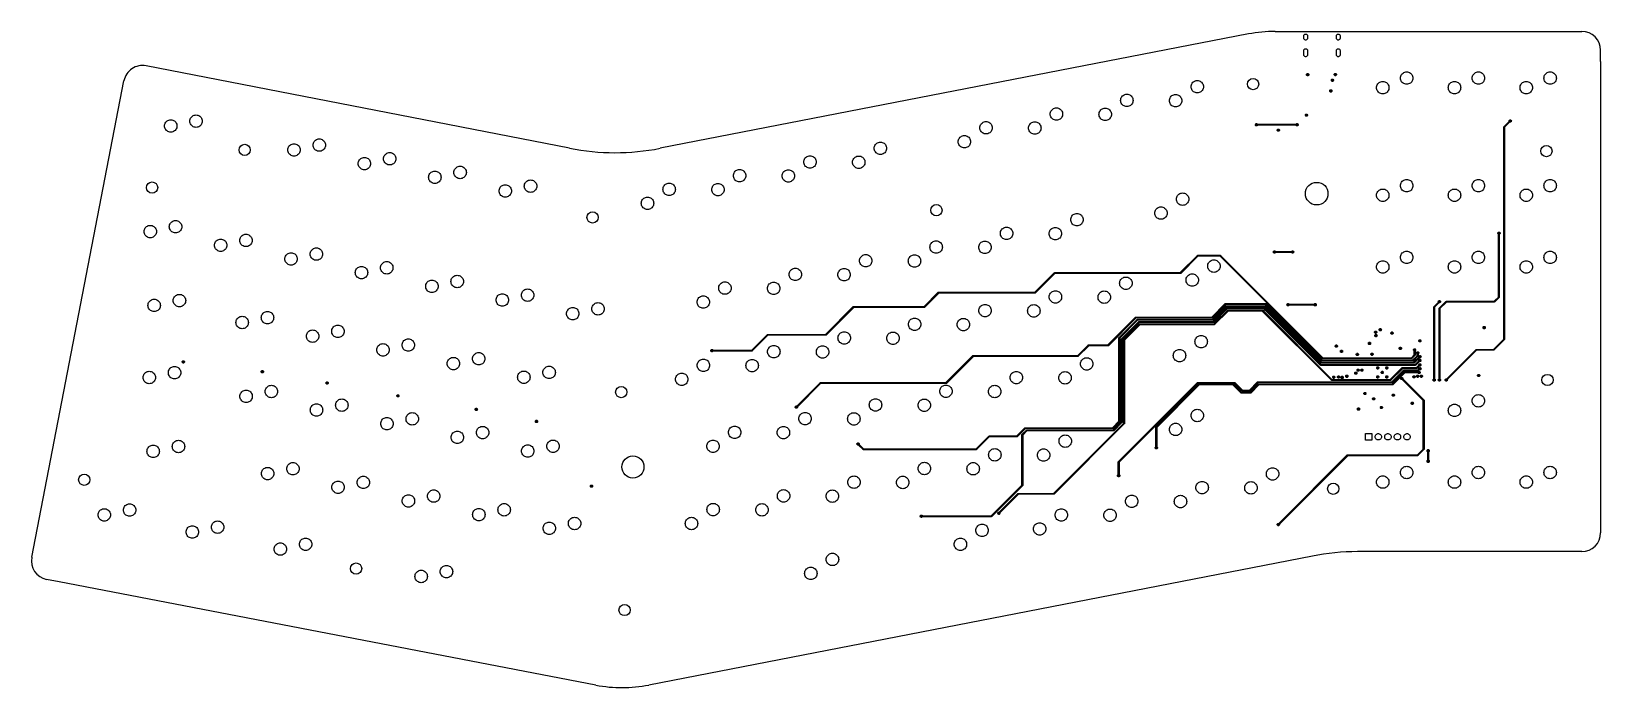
# Model space of a CAD drawing. Extents: x 101 to 518, y -308 to -134.
import ezdxf

# ---------------------------------------------------------------- set-up
doc = ezdxf.new("R2010")
doc.units = 0
doc.layers.add('BLACK', color=7, linetype='CONTINUOUS')

msp = doc.modelspace()

# ---------------------------------------------------------------- linework, layer by layer
at = {"layer": 'BLACK', "linetype": 'CONTINUOUS'}
for p, q in [((424.711961, -134.376322), (268.442894, -164.75692)), ((431.773007, -133.696311), (513.20974, -133.696311)), ((439.38974, -134.896311), (439.394018, -134.831048)), ((439.38974, -135.496311), (439.38974, -134.896311)), ((439.394018, -135.561574), (439.38974, -135.496311)), ((439.394018, -134.831048), (439.4278, -134.704969)), ((439.4278, -135.687653), (439.394018, -135.561574)), ((439.4278, -134.704969), (439.493063, -134.59193)), ((439.493063, -135.800692), (439.4278, -135.687653)), ((439.493063, -134.59193), (439.585359, -134.499634)), ((439.585359, -135.892988), (439.493063, -135.800692)), ((439.585359, -134.499634), (439.698398, -134.434371)), ((439.698398, -135.958251), (439.585359, -135.892988)), ((439.698398, -134.434371), (439.824477, -134.400589)), ((439.824477, -135.992033), (439.698398, -135.958251)), ((439.824477, -134.400589), (439.955003, -134.400589)), ((439.955003, -135.992033), (439.824477, -135.992033)), ((439.955003, -134.400589), (440.081082, -134.434371)), ((440.081082, -135.958251), (439.955003, -135.992033)), ((440.081082, -134.434371), (440.194121, -134.499634)), ((440.194121, -135.892988), (440.081082, -135.958251)), ((440.194121, -134.499634), (440.286417, -134.59193)), ((440.286417, -135.800692), (440.194121, -135.892988)), ((440.286417, -134.59193), (440.35168, -134.704969)), ((440.35168, -135.687653), (440.286417, -135.800692)), ((440.35168, -134.704969), (440.385462, -134.831048)), ((440.385462, -135.561574), (440.35168, -135.687653)), ((440.385462, -134.831048), (440.38974, -134.896311)), ((440.38974, -135.496311), (440.385462, -135.561574)), ((440.38974, -134.896311), (440.38974, -135.496311)), ((448.02974, -134.896311), (448.034018, -134.831048)), ((448.02974, -135.496311), (448.02974, -134.896311)), ((448.034018, -135.561574), (448.02974, -135.496311)), ((448.034018, -134.831048), (448.0678, -134.704969)), ((448.0678, -135.687653), (448.034018, -135.561574)), ((448.0678, -134.704969), (448.133063, -134.59193)), ((448.133063, -135.800692), (448.0678, -135.687653)), ((448.133063, -134.59193), (448.225359, -134.499634)), ((448.225359, -135.892988), (448.133063, -135.800692)), ((448.225359, -134.499634), (448.338398, -134.434371)), ((448.338398, -135.958251), (448.225359, -135.892988)), ((448.338398, -134.434371), (448.464477, -134.400589)), ((448.464477, -135.992033), (448.338398, -135.958251)), ((448.464477, -134.400589), (448.595003, -134.400589)), ((448.595003, -135.992033), (448.464477, -135.992033)), ((448.595003, -134.400589), (448.721082, -134.434371)), ((448.721082, -135.958251), (448.595003, -135.992033)), ((448.721082, -134.434371), (448.834121, -134.499634)), ((448.834121, -135.892988), (448.721082, -135.958251)), ((448.834121, -134.499634), (448.926417, -134.59193)), ((448.926417, -135.800692), (448.834121, -135.892988)), ((448.926417, -134.59193), (448.99168, -134.704969)), ((448.99168, -135.687653), (448.926417, -135.800692)), ((448.99168, -134.704969), (449.025462, -134.831048)), ((449.025462, -135.561574), (448.99168, -135.687653)), ((449.025462, -134.831048), (449.02974, -134.896311)), ((449.02974, -135.496311), (449.025462, -135.561574)), ((449.02974, -134.896311), (449.02974, -135.496311)), ((439.38974, -138.826311), (439.394018, -138.761048)), ((439.38974, -139.926311), (439.38974, -138.826311)), ((439.394018, -139.991574), (439.38974, -139.926311)), ((439.394018, -138.761048), (439.4278, -138.634969)), ((439.4278, -140.117653), (439.394018, -139.991574)), ((439.4278, -138.634969), (439.493063, -138.52193)), ((439.493063, -140.230692), (439.4278, -140.117653)), ((439.493063, -138.52193), (439.585359, -138.429634)), ((439.585359, -140.322988), (439.493063, -140.230692)), ((439.585359, -138.429634), (439.698398, -138.364371)), ((439.698398, -140.388251), (439.585359, -140.322988)), ((439.698398, -138.364371), (439.824477, -138.330589)), ((439.824477, -140.422033), (439.698398, -140.388251)), ((439.824477, -138.330589), (439.955003, -138.330589)), ((439.955003, -140.422033), (439.824477, -140.422033)), ((439.955003, -138.330589), (440.081082, -138.364371)), ((440.081082, -140.388251), (439.955003, -140.422033)), ((440.081082, -138.364371), (440.194121, -138.429634)), ((440.194121, -140.322988), (440.081082, -140.388251)), ((440.194121, -138.429634), (440.286417, -138.52193)), ((440.286417, -140.230692), (440.194121, -140.322988)), ((440.286417, -138.52193), (440.35168, -138.634969)), ((440.35168, -140.117653), (440.286417, -140.230692)), ((440.35168, -138.634969), (440.385462, -138.761048)), ((440.385462, -139.991574), (440.35168, -140.117653)), ((440.385462, -138.761048), (440.38974, -138.826311)), ((440.38974, -139.926311), (440.385462, -139.991574)), ((440.38974, -138.826311), (440.38974, -139.926311)), ((448.02974, -138.826311), (448.034018, -138.761048)), ((448.02974, -139.926311), (448.02974, -138.826311)), ((448.034018, -139.991574), (448.02974, -139.926311)), ((448.034018, -138.761048), (448.0678, -138.634969)), ((448.0678, -140.117653), (448.034018, -139.991574)), ((448.0678, -138.634969), (448.133063, -138.52193)), ((448.133063, -140.230692), (448.0678, -140.117653)), ((448.133063, -138.52193), (448.225359, -138.429634)), ((448.225359, -140.322988), (448.133063, -140.230692)), ((448.225359, -138.429634), (448.338398, -138.364371)), ((448.338398, -140.388251), (448.225359, -140.322988)), ((448.338398, -138.364371), (448.464477, -138.330589)), ((448.464477, -140.422033), (448.338398, -140.388251)), ((448.464477, -138.330589), (448.595003, -138.330589)), ((448.595003, -140.422033), (448.464477, -140.422033)), ((448.595003, -138.330589), (448.721082, -138.364371)), ((448.721082, -140.388251), (448.595003, -140.422033)), ((448.721082, -138.364371), (448.834121, -138.429634)), ((448.834121, -140.322988), (448.721082, -140.388251)), ((448.834121, -138.429634), (448.926417, -138.52193)), ((448.926417, -140.230692), (448.834121, -140.322988)), ((448.926417, -138.52193), (448.99168, -138.634969)), ((448.99168, -140.117653), (448.926417, -140.230692)), ((448.99168, -138.634969), (449.025462, -138.761048)), ((449.025462, -139.991574), (448.99168, -140.117653)), ((449.025462, -138.761048), (449.02974, -138.826311)), ((449.02974, -139.926311), (449.025462, -139.991574)), ((449.02974, -138.826311), (449.02974, -139.926311)), ((518.20974, -141.696311), (518.20974, -138.696311)), ((244.377337, -164.753061), (131.923203, -142.853183)), ((440.09724, -145.196311), (440.115332, -145.093705)), ((440.115332, -145.298917), (440.09724, -145.196311)), ((440.115332, -145.093705), (440.167427, -145.003475)), ((440.167427, -145.389147), (440.115332, -145.298917)), ((440.167427, -145.003475), (440.24724, -144.936503)), ((440.24724, -145.456119), (440.167427, -145.389147)), ((440.24724, -144.936503), (440.345146, -144.900869)), ((440.345146, -145.491753), (440.24724, -145.456119)), ((440.345146, -144.900869), (440.449334, -144.900869)), ((440.449334, -145.491753), (440.345146, -145.491753)), ((440.449334, -144.900869), (440.54724, -144.936503)), ((440.54724, -145.456119), (440.449334, -145.491753)), ((440.54724, -144.936503), (440.627053, -145.003475)), ((440.627053, -145.389147), (440.54724, -145.456119)), ((440.627053, -145.003475), (440.679148, -145.093705)), ((440.679148, -145.298917), (440.627053, -145.389147)), ((440.679148, -145.093705), (440.69724, -145.196311)), ((440.69724, -145.196311), (440.679148, -145.298917)), ((447.44724, -145.171311), (447.465332, -145.068705)), ((447.465332, -145.273917), (447.44724, -145.171311)), ((447.465332, -145.068705), (447.517427, -144.978475)), ((447.517427, -145.364147), (447.465332, -145.273917)), ((447.517427, -144.978475), (447.59724, -144.911503)), ((447.59724, -145.431119), (447.517427, -145.364147)), ((447.59724, -144.911503), (447.695146, -144.875869)), ((447.695146, -145.466753), (447.59724, -145.431119)), ((447.695146, -144.875869), (447.799334, -144.875869)), ((447.799334, -145.466753), (447.695146, -145.466753)), ((447.799334, -144.875869), (447.89724, -144.911503)), ((447.89724, -145.431119), (447.799334, -145.466753)), ((447.89724, -144.911503), (447.977053, -144.978475)), ((447.977053, -145.364147), (447.89724, -145.431119)), ((447.977053, -144.978475), (448.029148, -145.068705)), ((448.029148, -145.273917), (447.977053, -145.364147)), ((448.029148, -145.068705), (448.04724, -145.171311)), ((448.04724, -145.171311), (448.029148, -145.273917)), ((465.057648, -146.101553), (465.077962, -145.843436)), ((465.077962, -145.843436), (465.138405, -145.591675)), ((465.138405, -145.591675), (465.237487, -145.352469)), ((465.237487, -145.352469), (465.37277, -145.131707)), ((465.37277, -145.131707), (465.540922, -144.934827)), ((465.540922, -144.934827), (465.737802, -144.766675)), ((465.737802, -144.766675), (465.958564, -144.631392)), ((465.958564, -144.631392), (466.19777, -144.53231)), ((466.19777, -144.53231), (466.449531, -144.471867)), ((466.449531, -144.471867), (466.707648, -144.451553)), ((466.707648, -144.451553), (466.965765, -144.471867)), ((466.965765, -144.471867), (467.217526, -144.53231)), ((467.217526, -144.53231), (467.456732, -144.631392)), ((467.456732, -144.631392), (467.677494, -144.766675)), ((467.677494, -144.766675), (467.874374, -144.934827)), ((467.874374, -144.934827), (468.042526, -145.131707)), ((468.042526, -145.131707), (468.177809, -145.352469)), ((468.177809, -145.352469), (468.276891, -145.591675)), ((468.276891, -145.591675), (468.337334, -145.843436)), ((468.337334, -145.843436), (468.357648, -146.101553)), ((484.107648, -146.101553), (484.127962, -145.843436)), ((484.127962, -145.843436), (484.188405, -145.591675)), ((484.188405, -145.591675), (484.287487, -145.352469)), ((484.287487, -145.352469), (484.42277, -145.131707)), ((484.42277, -145.131707), (484.590922, -144.934827)), ((484.590922, -144.934827), (484.787802, -144.766675)), ((484.787802, -144.766675), (485.008564, -144.631392)), ((485.008564, -144.631392), (485.24777, -144.53231)), ((485.24777, -144.53231), (485.499531, -144.471867)), ((485.499531, -144.471867), (485.757648, -144.451553)), ((485.757648, -144.451553), (486.015765, -144.471867)), ((486.015765, -144.471867), (486.267526, -144.53231)), ((486.267526, -144.53231), (486.506732, -144.631392)), ((486.506732, -144.631392), (486.727494, -144.766675)), ((486.727494, -144.766675), (486.924374, -144.934827)), ((486.924374, -144.934827), (487.092526, -145.131707)), ((487.092526, -145.131707), (487.227809, -145.352469)), ((487.227809, -145.352469), (487.326891, -145.591675)), ((487.326891, -145.591675), (487.387334, -145.843436)), ((487.387334, -145.843436), (487.407648, -146.101553)), ((503.157648, -146.101553), (503.177962, -145.843436)), ((503.177962, -145.843436), (503.238405, -145.591675)), ((503.238405, -145.591675), (503.337487, -145.352469)), ((503.337487, -145.352469), (503.47277, -145.131707)), ((503.47277, -145.131707), (503.640922, -144.934827)), ((503.640922, -144.934827), (503.837802, -144.766675)), ((503.837802, -144.766675), (504.058564, -144.631392)), ((504.058564, -144.631392), (504.29777, -144.53231)), ((504.29777, -144.53231), (504.549531, -144.471867)), ((504.549531, -144.471867), (504.807648, -144.451553)), ((504.807648, -144.451553), (505.065765, -144.471867)), ((505.065765, -144.471867), (505.317526, -144.53231)), ((505.317526, -144.53231), (505.556732, -144.631392)), ((505.556732, -144.631392), (505.777494, -144.766675)), ((505.777494, -144.766675), (505.974374, -144.934827)), ((505.974374, -144.934827), (506.142526, -145.131707)), ((506.142526, -145.131707), (506.277809, -145.352469)), ((506.277809, -145.352469), (506.376891, -145.591675)), ((506.376891, -145.591675), (506.437334, -145.843436)), ((506.437334, -145.843436), (506.457648, -146.101553)), ((518.20974, -141.696311), (518.20974, -265.496311)), ((101.55841, -273.39485), (126.058534, -146.810875)), ((409.442853, -148.392775), (409.463167, -148.134658)), ((409.463167, -148.650892), (409.442853, -148.392775)), ((409.463167, -148.134658), (409.52361, -147.882897)), ((409.52361, -148.902653), (409.463167, -148.650892)), ((409.52361, -147.882897), (409.622692, -147.643691)), ((409.622692, -149.141859), (409.52361, -148.902653)), ((409.622692, -147.643691), (409.757975, -147.422929)), ((409.757975, -149.362621), (409.622692, -149.141859)), ((409.757975, -147.422929), (409.926127, -147.226049)), ((409.926127, -149.559501), (409.757975, -149.362621)), ((409.926127, -147.226049), (410.123007, -147.057897)), ((410.123007, -149.727653), (409.926127, -149.559501)), ((410.123007, -147.057897), (410.343769, -146.922614)), ((410.343769, -149.862936), (410.123007, -149.727653)), ((410.343769, -146.922614), (410.582975, -146.823532)), ((410.582975, -149.962018), (410.343769, -149.862936)), ((410.582975, -146.823532), (410.834736, -146.763089)), ((410.834736, -150.022461), (410.582975, -149.962018)), ((410.834736, -146.763089), (411.092853, -146.742775)), ((411.092853, -150.042775), (410.834736, -150.022461)), ((411.092853, -146.742775), (411.35097, -146.763089)), ((411.35097, -150.022461), (411.092853, -150.042775)), ((411.35097, -146.763089), (411.602731, -146.823532)), ((411.602731, -149.962018), (411.35097, -150.022461)), ((411.602731, -146.823532), (411.841937, -146.922614)), ((411.841937, -149.862936), (411.602731, -149.962018)), ((411.841937, -146.922614), (412.062699, -147.057897)), ((412.062699, -149.727653), (411.841937, -149.862936)), ((412.062699, -147.057897), (412.259579, -147.226049)), ((412.259579, -149.559501), (412.062699, -149.727653)), ((412.259579, -147.226049), (412.427731, -147.422929)), ((412.427731, -149.362621), (412.259579, -149.559501)), ((412.427731, -147.422929), (412.563014, -147.643691)), ((412.563014, -149.141859), (412.427731, -149.362621)), ((412.563014, -147.643691), (412.662096, -147.882897)), ((412.662096, -148.902653), (412.563014, -149.141859)), ((412.662096, -147.882897), (412.722539, -148.134658)), ((412.722539, -148.650892), (412.662096, -148.902653)), ((412.722539, -148.134658), (412.742853, -148.392775)), ((412.742853, -148.392775), (412.722539, -148.650892)), ((446.266006, -149.514774), (446.284098, -149.412168)), ((446.284098, -149.61738), (446.266006, -149.514774)), ((446.284098, -149.412168), (446.336193, -149.321938)), ((446.336193, -149.70761), (446.284098, -149.61738)), ((446.336193, -149.321938), (446.416006, -149.254966)), ((446.416006, -149.774582), (446.336193, -149.70761)), ((446.416006, -149.254966), (446.513912, -149.219332)), ((446.513912, -149.810216), (446.416006, -149.774582)), ((446.513912, -149.219332), (446.6181, -149.219332)), ((446.6181, -149.810216), (446.513912, -149.810216)), ((446.6181, -149.219332), (446.716006, -149.254966)), ((446.716006, -149.774582), (446.6181, -149.810216)), ((446.69724, -146.671311), (446.715332, -146.568705)), ((446.715332, -146.773917), (446.69724, -146.671311)), ((446.715332, -146.568705), (446.767427, -146.478475)), ((446.767427, -146.864147), (446.715332, -146.773917)), ((446.716006, -149.254966), (446.795819, -149.321938)), ((446.795819, -149.70761), (446.716006, -149.774582)), ((446.767427, -146.478475), (446.84724, -146.411503)), ((446.84724, -146.931119), (446.767427, -146.864147)), ((446.795819, -149.321938), (446.847914, -149.412168)), ((446.847914, -149.61738), (446.795819, -149.70761)), ((446.84724, -146.411503), (446.945146, -146.375869)), ((446.945146, -146.966753), (446.84724, -146.931119)), ((446.847914, -149.412168), (446.866006, -149.514774)), ((446.866006, -149.514774), (446.847914, -149.61738)), ((446.945146, -146.375869), (447.049334, -146.375869)), ((447.049334, -146.966753), (446.945146, -146.966753)), ((447.049334, -146.375869), (447.14724, -146.411503)), ((447.14724, -146.931119), (447.049334, -146.966753)), ((447.14724, -146.411503), (447.227053, -146.478475)), ((447.227053, -146.864147), (447.14724, -146.931119)), ((447.227053, -146.478475), (447.279148, -146.568705)), ((447.279148, -146.773917), (447.227053, -146.864147)), ((447.279148, -146.568705), (447.29724, -146.671311)), ((447.29724, -146.671311), (447.279148, -146.773917)), ((458.707648, -148.641553), (458.727962, -148.383436)), ((458.727962, -148.89967), (458.707648, -148.641553)), ((458.727962, -148.383436), (458.788405, -148.131675)), ((458.788405, -149.151431), (458.727962, -148.89967)), ((458.788405, -148.131675), (458.887487, -147.892469)), ((458.887487, -149.390637), (458.788405, -149.151431)), ((458.887487, -147.892469), (459.02277, -147.671707)), ((459.02277, -149.611399), (458.887487, -149.390637)), ((459.02277, -147.671707), (459.190922, -147.474827)), ((459.190922, -149.808279), (459.02277, -149.611399)), ((459.190922, -147.474827), (459.387802, -147.306675)), ((459.387802, -149.976431), (459.190922, -149.808279)), ((459.387802, -147.306675), (459.608564, -147.171392)), ((459.608564, -150.111714), (459.387802, -149.976431)), ((459.608564, -147.171392), (459.84777, -147.07231)), ((459.84777, -147.07231), (460.099531, -147.011867)), ((460.099531, -147.011867), (460.357648, -146.991553)), ((460.357648, -146.991553), (460.615765, -147.011867)), ((460.615765, -147.011867), (460.867526, -147.07231)), ((460.867526, -147.07231), (461.106732, -147.171392)), ((461.106732, -147.171392), (461.327494, -147.306675)), ((461.327494, -149.976431), (461.106732, -150.111714)), ((461.327494, -147.306675), (461.524374, -147.474827)), ((461.524374, -149.808279), (461.327494, -149.976431)), ((461.524374, -147.474827), (461.692526, -147.671707)), ((461.692526, -149.611399), (461.524374, -149.808279)), ((461.692526, -147.671707), (461.827809, -147.892469)), ((461.827809, -149.390637), (461.692526, -149.611399)), ((461.827809, -147.892469), (461.926891, -148.131675)), ((461.926891, -149.151431), (461.827809, -149.390637)), ((461.926891, -148.131675), (461.987334, -148.383436)), ((461.987334, -148.89967), (461.926891, -149.151431)), ((461.987334, -148.383436), (462.007648, -148.641553)), ((462.007648, -148.641553), (461.987334, -148.89967)), ((465.077962, -146.35967), (465.057648, -146.101553)), ((465.138405, -146.611431), (465.077962, -146.35967)), ((465.237487, -146.850637), (465.138405, -146.611431)), ((465.37277, -147.071399), (465.237487, -146.850637)), ((465.540922, -147.268279), (465.37277, -147.071399)), ((465.737802, -147.436431), (465.540922, -147.268279)), ((465.958564, -147.571714), (465.737802, -147.436431)), ((466.19777, -147.670796), (465.958564, -147.571714)), ((466.449531, -147.731239), (466.19777, -147.670796)), ((466.707648, -147.751553), (466.449531, -147.731239)), ((466.965765, -147.731239), (466.707648, -147.751553)), ((467.217526, -147.670796), (466.965765, -147.731239)), ((467.456732, -147.571714), (467.217526, -147.670796)), ((467.677494, -147.436431), (467.456732, -147.571714)), ((467.874374, -147.268279), (467.677494, -147.436431)), ((468.042526, -147.071399), (467.874374, -147.268279)), ((468.177809, -146.850637), (468.042526, -147.071399)), ((468.276891, -146.611431), (468.177809, -146.850637)), ((468.337334, -146.35967), (468.276891, -146.611431)), ((468.357648, -146.101553), (468.337334, -146.35967)), ((477.757648, -148.641553), (477.777962, -148.383436)), ((477.777962, -148.89967), (477.757648, -148.641553)), ((477.777962, -148.383436), (477.838405, -148.131675)), ((477.838405, -149.151431), (477.777962, -148.89967)), ((477.838405, -148.131675), (477.937487, -147.892469)), ((477.937487, -149.390637), (477.838405, -149.151431)), ((477.937487, -147.892469), (478.07277, -147.671707)), ((478.07277, -149.611399), (477.937487, -149.390637)), ((478.07277, -147.671707), (478.240922, -147.474827)), ((478.240922, -149.808279), (478.07277, -149.611399)), ((478.240922, -147.474827), (478.437802, -147.306675)), ((478.437802, -149.976431), (478.240922, -149.808279)), ((478.437802, -147.306675), (478.658564, -147.171392)), ((478.658564, -150.111714), (478.437802, -149.976431)), ((478.658564, -147.171392), (478.89777, -147.07231)), ((478.89777, -147.07231), (479.149531, -147.011867)), ((479.149531, -147.011867), (479.407648, -146.991553)), ((479.407648, -146.991553), (479.665765, -147.011867)), ((479.665765, -147.011867), (479.917526, -147.07231)), ((479.917526, -147.07231), (480.156732, -147.171392)), ((480.156732, -147.171392), (480.377494, -147.306675)), ((480.377494, -149.976431), (480.156732, -150.111714)), ((480.377494, -147.306675), (480.574374, -147.474827)), ((480.574374, -149.808279), (480.377494, -149.976431)), ((480.574374, -147.474827), (480.742526, -147.671707)), ((480.742526, -149.611399), (480.574374, -149.808279)), ((480.742526, -147.671707), (480.877809, -147.892469)), ((480.877809, -149.390637), (480.742526, -149.611399)), ((480.877809, -147.892469), (480.976891, -148.131675)), ((480.976891, -149.151431), (480.877809, -149.390637)), ((480.976891, -148.131675), (481.037334, -148.383436)), ((481.037334, -148.89967), (480.976891, -149.151431)), ((481.037334, -148.383436), (481.057648, -148.641553)), ((481.057648, -148.641553), (481.037334, -148.89967)), ((484.127962, -146.35967), (484.107648, -146.101553)), ((484.188405, -146.611431), (484.127962, -146.35967)), ((484.287487, -146.850637), (484.188405, -146.611431)), ((484.42277, -147.071399), (484.287487, -146.850637)), ((484.590922, -147.268279), (484.42277, -147.071399)), ((484.787802, -147.436431), (484.590922, -147.268279)), ((485.008564, -147.571714), (484.787802, -147.436431)), ((485.24777, -147.670796), (485.008564, -147.571714)), ((485.499531, -147.731239), (485.24777, -147.670796)), ((485.757648, -147.751553), (485.499531, -147.731239)), ((486.015765, -147.731239), (485.757648, -147.751553)), ((486.267526, -147.670796), (486.015765, -147.731239)), ((486.506732, -147.571714), (486.267526, -147.670796)), ((486.727494, -147.436431), (486.506732, -147.571714)), ((486.924374, -147.268279), (486.727494, -147.436431)), ((487.092526, -147.071399), (486.924374, -147.268279)), ((487.227809, -146.850637), (487.092526, -147.071399)), ((487.326891, -146.611431), (487.227809, -146.850637)), ((487.387334, -146.35967), (487.326891, -146.611431)), ((487.407648, -146.101553), (487.387334, -146.35967)), ((496.807648, -148.641553), (496.827962, -148.383436)), ((496.827962, -148.89967), (496.807648, -148.641553)), ((496.827962, -148.383436), (496.888405, -148.131675)), ((496.888405, -149.151431), (496.827962, -148.89967)), ((496.888405, -148.131675), (496.987487, -147.892469)), ((496.987487, -149.390637), (496.888405, -149.151431)), ((496.987487, -147.892469), (497.12277, -147.671707)), ((497.12277, -149.611399), (496.987487, -149.390637)), ((497.12277, -147.671707), (497.290922, -147.474827)), ((497.290922, -149.808279), (497.12277, -149.611399)), ((497.290922, -147.474827), (497.487802, -147.306675)), ((497.487802, -149.976431), (497.290922, -149.808279)), ((497.487802, -147.306675), (497.708564, -147.171392)), ((497.708564, -150.111714), (497.487802, -149.976431)), ((497.708564, -147.171392), (497.94777, -147.07231)), ((497.94777, -147.07231), (498.199531, -147.011867)), ((498.199531, -147.011867), (498.457648, -146.991553)), ((498.457648, -146.991553), (498.715765, -147.011867)), ((498.715765, -147.011867), (498.967526, -147.07231)), ((498.967526, -147.07231), (499.206732, -147.171392)), ((499.206732, -147.171392), (499.427494, -147.306675)), ((499.427494, -149.976431), (499.206732, -150.111714)), ((499.427494, -147.306675), (499.624374, -147.474827)), ((499.624374, -149.808279), (499.427494, -149.976431)), ((499.624374, -147.474827), (499.792526, -147.671707)), ((499.792526, -149.611399), (499.624374, -149.808279)), ((499.792526, -147.671707), (499.927809, -147.892469)), ((499.927809, -149.390637), (499.792526, -149.611399)), ((499.927809, -147.892469), (500.026891, -148.131675)), ((500.026891, -149.151431), (499.927809, -149.390637)), ((500.026891, -148.131675), (500.087334, -148.383436)), ((500.087334, -148.89967), (500.026891, -149.151431)), ((500.087334, -148.383436), (500.107648, -148.641553)), ((500.107648, -148.641553), (500.087334, -148.89967)), ((503.177962, -146.35967), (503.157648, -146.101553)), ((503.238405, -146.611431), (503.177962, -146.35967)), ((503.337487, -146.850637), (503.238405, -146.611431)), ((503.47277, -147.071399), (503.337487, -146.850637)), ((503.640922, -147.268279), (503.47277, -147.071399)), ((503.837802, -147.436431), (503.640922, -147.268279)), ((504.058564, -147.571714), (503.837802, -147.436431)), ((504.29777, -147.670796), (504.058564, -147.571714)), ((504.549531, -147.731239), (504.29777, -147.670796)), ((504.807648, -147.751553), (504.549531, -147.731239)), ((505.065765, -147.731239), (504.807648, -147.751553)), ((505.317526, -147.670796), (505.065765, -147.731239)), ((505.556732, -147.571714), (505.317526, -147.670796)), ((505.777494, -147.436431), (505.556732, -147.571714)), ((505.974374, -147.268279), (505.777494, -147.436431)), ((506.142526, -147.071399), (505.974374, -147.268279)), ((506.277809, -146.850637), (506.142526, -147.071399)), ((506.376891, -146.611431), (506.277809, -146.850637)), ((506.437334, -146.35967), (506.376891, -146.611431)), ((506.457648, -146.101553), (506.437334, -146.35967)), ((372.723012, -154.327719), (372.943774, -154.192436)), ((372.943774, -154.192436), (373.18298, -154.093354)), ((373.18298, -154.093354), (373.434741, -154.032911)), ((373.434741, -154.032911), (373.692858, -154.012597)), ((373.692858, -154.012597), (373.950975, -154.032911)), ((373.950975, -154.032911), (374.202736, -154.093354)), ((374.202736, -154.093354), (374.441942, -154.192436)), ((374.441942, -154.192436), (374.662704, -154.327719)), ((385.895095, -154.262495), (386.134301, -154.163413)), ((386.134301, -154.163413), (386.386062, -154.10297)), ((386.386062, -154.10297), (386.644179, -154.082656)), ((386.644179, -154.082656), (386.902296, -154.10297)), ((386.902296, -154.10297), (387.154057, -154.163413)), ((387.154057, -154.163413), (387.393263, -154.262495)), ((390.742856, -152.027686), (390.76317, -151.769569)), ((390.76317, -152.285803), (390.742856, -152.027686)), ((390.76317, -151.769569), (390.823613, -151.517808)), ((390.823613, -152.537564), (390.76317, -152.285803)), ((390.823613, -151.517808), (390.922695, -151.278602)), ((390.922695, -152.77677), (390.823613, -152.537564)), ((390.922695, -151.278602), (391.057978, -151.05784)), ((391.057978, -152.997532), (390.922695, -152.77677)), ((391.057978, -151.05784), (391.22613, -150.86096)), ((391.22613, -153.194412), (391.057978, -152.997532)), ((391.22613, -150.86096), (391.42301, -150.692808)), ((391.42301, -153.362564), (391.22613, -153.194412)), ((391.42301, -150.692808), (391.643772, -150.557525)), ((391.643772, -153.497847), (391.42301, -153.362564)), ((391.643772, -150.557525), (391.882978, -150.458443)), ((391.882978, -153.596929), (391.643772, -153.497847)), ((391.882978, -150.458443), (392.134739, -150.398)), ((392.134739, -153.657372), (391.882978, -153.596929)), ((392.134739, -150.398), (392.392856, -150.377686)), ((392.392856, -153.677686), (392.134739, -153.657372)), ((392.392856, -150.377686), (392.650973, -150.398)), ((392.650973, -153.657372), (392.392856, -153.677686)), ((392.650973, -150.398), (392.902734, -150.458443)), ((392.902734, -153.596929), (392.650973, -153.657372)), ((392.902734, -150.458443), (393.14194, -150.557525)), ((393.14194, -153.497847), (392.902734, -153.596929)), ((393.14194, -150.557525), (393.362702, -150.692808)), ((393.362702, -153.362564), (393.14194, -153.497847)), ((393.362702, -150.692808), (393.559582, -150.86096)), ((393.559582, -153.194412), (393.362702, -153.362564)), ((393.559582, -150.86096), (393.727734, -151.05784)), ((393.727734, -152.997532), (393.559582, -153.194412)), ((393.727734, -151.05784), (393.863017, -151.278602)), ((393.863017, -152.77677), (393.727734, -152.997532)), ((393.863017, -151.278602), (393.962099, -151.517808)), ((393.962099, -152.537564), (393.863017, -152.77677)), ((393.962099, -151.517808), (394.022542, -151.769569)), ((394.022542, -152.285803), (393.962099, -152.537564)), ((394.022542, -151.769569), (394.042856, -152.027686)), ((394.042856, -152.027686), (394.022542, -152.285803)), ((403.694176, -152.097745), (403.71449, -151.839628)), ((403.71449, -152.355862), (403.694176, -152.097745)), ((403.71449, -151.839628), (403.774933, -151.587867)), ((403.774933, -152.607623), (403.71449, -152.355862)), ((403.774933, -151.587867), (403.874015, -151.348661)), ((403.874015, -152.846829), (403.774933, -152.607623)), ((403.874015, -151.348661), (404.009298, -151.127899)), ((404.009298, -153.067591), (403.874015, -152.846829)), ((404.009298, -151.127899), (404.17745, -150.931019)), ((404.17745, -153.264471), (404.009298, -153.067591)), ((404.17745, -150.931019), (404.37433, -150.762867)), ((404.37433, -153.432623), (404.17745, -153.264471)), ((404.37433, -150.762867), (404.595092, -150.627584)), ((404.595092, -153.567906), (404.37433, -153.432623)), ((404.595092, -150.627584), (404.834298, -150.528502)), ((404.834298, -153.666988), (404.595092, -153.567906)), ((404.834298, -150.528502), (405.086059, -150.468059)), ((405.086059, -153.727431), (404.834298, -153.666988)), ((405.086059, -150.468059), (405.344176, -150.447745)), ((405.344176, -153.747745), (405.086059, -153.727431)), ((405.344176, -150.447745), (405.602293, -150.468059)), ((405.602293, -153.727431), (405.344176, -153.747745)), ((405.602293, -150.468059), (405.854054, -150.528502)), ((405.854054, -153.666988), (405.602293, -153.727431)), ((405.854054, -150.528502), (406.09326, -150.627584)), ((406.09326, -153.567906), (405.854054, -153.666988)), ((406.09326, -150.627584), (406.314022, -150.762867)), ((406.314022, -153.432623), (406.09326, -153.567906)), ((406.314022, -150.762867), (406.510902, -150.931019)), ((406.510902, -153.264471), (406.314022, -153.432623)), ((406.510902, -150.931019), (406.679054, -151.127899)), ((406.679054, -153.067591), (406.510902, -153.264471)), ((406.679054, -151.127899), (406.814337, -151.348661)), ((406.814337, -152.846829), (406.679054, -153.067591)), ((406.814337, -151.348661), (406.913419, -151.587867)), ((406.913419, -152.607623), (406.814337, -152.846829)), ((406.913419, -151.587867), (406.973862, -151.839628)), ((406.973862, -152.355862), (406.913419, -152.607623)), ((406.973862, -151.839628), (406.994176, -152.097745)), ((406.994176, -152.097745), (406.973862, -152.355862)), ((459.84777, -150.210796), (459.608564, -150.111714)), ((460.099531, -150.271239), (459.84777, -150.210796)), ((460.357648, -150.291553), (460.099531, -150.271239)), ((460.615765, -150.271239), (460.357648, -150.291553)), ((460.867526, -150.210796), (460.615765, -150.271239)), ((461.106732, -150.111714), (460.867526, -150.210796)), ((478.89777, -150.210796), (478.658564, -150.111714)), ((479.149531, -150.271239), (478.89777, -150.210796)), ((479.407648, -150.291553), (479.149531, -150.271239)), ((479.665765, -150.271239), (479.407648, -150.291553)), ((479.917526, -150.210796), (479.665765, -150.271239)), ((480.156732, -150.111714), (479.917526, -150.210796)), ((497.94777, -150.210796), (497.708564, -150.111714)), ((498.199531, -150.271239), (497.94777, -150.210796)), ((498.457648, -150.291553), (498.199531, -150.271239)), ((498.715765, -150.271239), (498.457648, -150.291553)), ((498.967526, -150.210796), (498.715765, -150.271239)), ((499.206732, -150.111714), (498.967526, -150.210796)), ((136.85643, -158.564214), (136.916873, -158.312453)), ((136.916873, -158.312453), (137.015955, -158.073247)), ((137.015955, -158.073247), (137.151238, -157.852485)), ((137.151238, -157.852485), (137.31939, -157.655605)), ((137.31939, -157.655605), (137.51627, -157.487453)), ((137.51627, -157.487453), (137.737032, -157.35217)), ((137.737032, -157.35217), (137.976238, -157.253088)), ((137.976238, -157.253088), (138.227999, -157.192645)), ((138.227999, -157.192645), (138.486116, -157.172331)), ((138.486116, -157.172331), (138.744233, -157.192645)), ((138.744233, -157.192645), (138.995994, -157.253088)), ((138.995994, -157.253088), (139.2352, -157.35217)), ((139.2352, -157.35217), (139.455962, -157.487453)), ((139.455962, -157.487453), (139.652842, -157.655605)), ((139.652842, -157.655605), (139.820994, -157.852485)), ((139.820994, -157.852485), (139.956277, -158.073247)), ((139.956277, -158.073247), (140.055359, -158.312453)), ((140.055359, -158.312453), (140.115802, -158.564214)), ((143.554104, -157.540635), (143.574418, -157.282518)), ((143.574418, -157.798752), (143.554104, -157.540635)), ((143.574418, -157.282518), (143.634861, -157.030757)), ((143.634861, -158.050513), (143.574418, -157.798752)), ((143.634861, -157.030757), (143.733943, -156.791551)), ((143.733943, -158.289719), (143.634861, -158.050513)), ((143.733943, -156.791551), (143.869226, -156.570789)), ((143.869226, -158.510481), (143.733943, -158.289719)), ((143.869226, -156.570789), (144.037378, -156.373909)), ((144.037378, -156.373909), (144.234258, -156.205757)), ((144.234258, -156.205757), (144.45502, -156.070474)), ((144.45502, -156.070474), (144.694226, -155.971392)), ((144.694226, -155.971392), (144.945987, -155.910949)), ((144.945987, -155.910949), (145.204104, -155.890635)), ((145.204104, -155.890635), (145.462221, -155.910949)), ((145.462221, -155.910949), (145.713982, -155.971392)), ((145.713982, -155.971392), (145.953188, -156.070474)), ((145.953188, -156.070474), (146.17395, -156.205757)), ((146.17395, -156.205757), (146.37083, -156.373909)), ((146.37083, -156.373909), (146.538982, -156.570789)), ((146.538982, -156.570789), (146.674265, -156.791551)), ((146.674265, -158.289719), (146.538982, -158.510481)), ((146.674265, -156.791551), (146.773347, -157.030757)), ((146.773347, -158.050513), (146.674265, -158.289719)), ((146.773347, -157.030757), (146.83379, -157.282518)), ((146.83379, -157.798752), (146.773347, -158.050513)), ((146.83379, -157.282518), (146.854104, -157.540635)), ((146.854104, -157.540635), (146.83379, -157.798752)), ((353.522699, -158.548425), (353.657982, -158.327663)), ((353.657982, -158.327663), (353.826134, -158.130783)), ((353.826134, -158.130783), (354.023014, -157.962631)), ((354.023014, -157.962631), (354.243776, -157.827348)), ((354.243776, -157.827348), (354.482982, -157.728266)), ((354.482982, -157.728266), (354.734743, -157.667823)), ((354.734743, -157.667823), (354.99286, -157.647509)), ((354.99286, -157.647509), (355.250977, -157.667823)), ((355.250977, -157.667823), (355.502738, -157.728266)), ((355.502738, -157.728266), (355.741944, -157.827348)), ((355.741944, -157.827348), (355.962706, -157.962631)), ((355.962706, -157.962631), (356.159586, -158.130783)), ((356.159586, -158.130783), (356.327738, -158.327663)), ((356.327738, -158.327663), (356.463021, -158.548425)), ((366.609303, -158.397721), (366.777455, -158.200841)), ((366.777455, -158.200841), (366.974335, -158.032689)), ((366.974335, -158.032689), (367.195097, -157.897406)), ((367.195097, -157.897406), (367.434303, -157.798324)), ((367.434303, -157.798324), (367.686064, -157.737881)), ((367.686064, -157.737881), (367.944181, -157.717567)), ((367.944181, -157.717567), (368.202298, -157.737881)), ((368.202298, -157.737881), (368.454059, -157.798324)), ((368.454059, -157.798324), (368.693265, -157.897406)), ((368.693265, -157.897406), (368.914027, -158.032689)), ((368.914027, -158.032689), (369.110907, -158.200841)), ((369.110907, -158.200841), (369.279059, -158.397721)), ((372.042858, -155.662597), (372.063172, -155.40448)), ((372.063172, -155.920714), (372.042858, -155.662597)), ((372.063172, -155.40448), (372.123615, -155.152719)), ((372.123615, -156.172475), (372.063172, -155.920714)), ((372.123615, -155.152719), (372.222697, -154.913513)), ((372.222697, -156.411681), (372.123615, -156.172475)), ((372.222697, -154.913513), (372.35798, -154.692751)), ((372.35798, -156.632443), (372.222697, -156.411681)), ((372.35798, -154.692751), (372.526132, -154.495871)), ((372.526132, -156.829323), (372.35798, -156.632443)), ((372.526132, -154.495871), (372.723012, -154.327719)), ((372.723012, -156.997475), (372.526132, -156.829323)), ((372.943774, -157.132758), (372.723012, -156.997475)), ((373.18298, -157.23184), (372.943774, -157.132758)), ((373.434741, -157.292283), (373.18298, -157.23184)), ((373.692858, -157.312597), (373.434741, -157.292283)), ((373.950975, -157.292283), (373.692858, -157.312597)), ((374.202736, -157.23184), (373.950975, -157.292283)), ((374.441942, -157.132758), (374.202736, -157.23184)), ((374.662704, -156.997475), (374.441942, -157.132758)), ((374.662704, -154.327719), (374.859584, -154.495871)), ((374.859584, -156.829323), (374.662704, -156.997475)), ((374.859584, -154.495871), (375.027736, -154.692751)), ((375.027736, -156.632443), (374.859584, -156.829323)), ((375.027736, -154.692751), (375.163019, -154.913513)), ((375.163019, -156.411681), (375.027736, -156.632443)), ((375.163019, -154.913513), (375.262101, -155.152719)), ((375.262101, -156.172475), (375.163019, -156.411681)), ((375.262101, -155.152719), (375.322544, -155.40448)), ((375.322544, -155.920714), (375.262101, -156.172475)), ((375.322544, -155.40448), (375.342858, -155.662597)), ((375.342858, -155.662597), (375.322544, -155.920714)), ((384.994179, -155.732656), (385.014493, -155.474539)), ((385.014493, -155.990773), (384.994179, -155.732656)), ((385.014493, -155.474539), (385.074936, -155.222778)), ((385.074936, -156.242534), (385.014493, -155.990773)), ((385.074936, -155.222778), (385.174018, -154.983572)), ((385.174018, -156.48174), (385.074936, -156.242534)), ((385.174018, -154.983572), (385.309301, -154.76281)), ((385.309301, -156.702502), (385.174018, -156.48174)), ((385.309301, -154.76281), (385.477453, -154.56593)), ((385.477453, -156.899382), (385.309301, -156.702502)), ((385.477453, -154.56593), (385.674333, -154.397778)), ((385.674333, -157.067534), (385.477453, -156.899382)), ((385.674333, -154.397778), (385.895095, -154.262495)), ((385.895095, -157.202817), (385.674333, -157.067534)), ((386.134301, -157.301899), (385.895095, -157.202817)), ((386.386062, -157.362342), (386.134301, -157.301899)), ((386.644179, -157.382656), (386.386062, -157.362342)), ((386.902296, -157.362342), (386.644179, -157.382656)), ((387.154057, -157.301899), (386.902296, -157.362342)), ((387.393263, -157.202817), (387.154057, -157.301899)), ((387.393263, -154.262495), (387.614025, -154.397778)), ((387.614025, -157.067534), (387.393263, -157.202817)), ((387.614025, -154.397778), (387.810905, -154.56593)), ((387.810905, -156.899382), (387.614025, -157.067534)), ((387.810905, -154.56593), (387.979057, -154.76281)), ((387.979057, -156.702502), (387.810905, -156.899382)), ((387.979057, -154.76281), (388.11434, -154.983572)), ((388.11434, -156.48174), (387.979057, -156.702502)), ((388.11434, -154.983572), (388.213422, -155.222778)), ((388.213422, -156.242534), (388.11434, -156.48174)), ((388.213422, -155.222778), (388.273865, -155.474539)), ((388.273865, -155.990773), (388.213422, -156.242534)), ((388.273865, -155.474539), (388.294179, -155.732656)), ((388.294179, -155.732656), (388.273865, -155.990773)), ((426.527832, -158.393705), (426.579927, -158.303475)), ((426.579927, -158.303475), (426.65974, -158.236503)), ((426.65974, -158.236503), (426.757646, -158.200869)), ((426.757646, -158.200869), (426.861834, -158.200869)), ((426.861834, -158.200869), (426.95974, -158.236503)), ((426.95974, -158.236503), (427.039553, -158.303475)), ((427.039553, -158.303475), (427.078719, -158.371311)), ((437.340761, -158.371311), (437.379927, -158.303475)), ((437.379927, -158.303475), (437.45974, -158.236503)), ((437.45974, -158.236503), (437.557646, -158.200869)), ((437.557646, -158.200869), (437.661834, -158.200869)), ((437.661834, -158.200869), (437.75974, -158.236503)), ((437.75974, -158.236503), (437.839553, -158.303475)), ((437.839553, -158.303475), (437.891648, -158.393705)), ((439.78474, -155.962362), (439.802832, -155.859756)), ((439.802832, -156.064968), (439.78474, -155.962362)), ((439.802832, -155.859756), (439.854927, -155.769526)), ((439.854927, -156.155198), (439.802832, -156.064968)), ((439.854927, -155.769526), (439.93474, -155.702554)), ((439.93474, -156.22217), (439.854927, -156.155198)), ((439.93474, -155.702554), (440.032646, -155.66692)), ((440.032646, -156.257804), (439.93474, -156.22217)), ((440.032646, -155.66692), (440.136834, -155.66692)), ((440.136834, -156.257804), (440.032646, -156.257804)), ((440.136834, -155.66692), (440.23474, -155.702554)), ((440.23474, -156.22217), (440.136834, -156.257804)), ((440.23474, -155.702554), (440.314553, -155.769526)), ((440.314553, -156.155198), (440.23474, -156.22217)), ((440.314553, -155.769526), (440.366648, -155.859756)), ((440.366648, -156.064968), (440.314553, -156.155198)), ((440.366648, -155.859756), (440.38474, -155.962362)), ((440.38474, -155.962362), (440.366648, -156.064968)), ((492.539029, -159.0256), (493.941697, -157.622932)), ((494.082917, -157.764554), (492.70974, -159.137732)), ((493.90974, -157.496311), (493.927832, -157.393705)), ((493.927832, -157.598917), (493.90974, -157.496311)), ((493.927832, -157.393705), (493.979927, -157.303475)), ((493.941697, -157.622932), (493.927832, -157.598917)), ((493.979927, -157.303475), (494.05974, -157.236503)), ((494.05974, -157.236503), (494.157646, -157.200869)), ((494.157646, -157.791753), (494.082917, -157.764554)), ((494.157646, -157.200869), (494.261834, -157.200869)), ((494.261834, -157.791753), (494.157646, -157.791753)), ((494.261834, -157.200869), (494.35974, -157.236503)), ((494.35974, -157.756119), (494.261834, -157.791753)), ((494.35974, -157.236503), (494.439553, -157.303475)), ((494.439553, -157.689147), (494.35974, -157.756119)), ((494.439553, -157.303475), (494.491648, -157.393705)), ((494.491648, -157.598917), (494.439553, -157.689147)), ((494.491648, -157.393705), (494.50974, -157.496311)), ((494.50974, -157.496311), (494.491648, -157.598917)), ((136.836116, -158.822331), (136.85643, -158.564214)), ((136.85643, -159.080448), (136.836116, -158.822331)), ((136.916873, -159.332209), (136.85643, -159.080448)), ((137.015955, -159.571415), (136.916873, -159.332209)), ((137.151238, -159.792177), (137.015955, -159.571415)), ((137.31939, -159.989057), (137.151238, -159.792177)), ((137.51627, -160.157209), (137.31939, -159.989057)), ((137.737032, -160.292492), (137.51627, -160.157209)), ((137.976238, -160.391574), (137.737032, -160.292492)), ((138.227999, -160.452017), (137.976238, -160.391574)), ((138.486116, -160.472331), (138.227999, -160.452017)), ((138.744233, -160.452017), (138.486116, -160.472331)), ((138.995994, -160.391574), (138.744233, -160.452017)), ((139.2352, -160.292492), (138.995994, -160.391574)), ((139.455962, -160.157209), (139.2352, -160.292492)), ((139.652842, -159.989057), (139.455962, -160.157209)), ((139.820994, -159.792177), (139.652842, -159.989057)), ((139.956277, -159.571415), (139.820994, -159.792177)), ((140.055359, -159.332209), (139.956277, -159.571415)), ((140.115802, -159.080448), (140.055359, -159.332209)), ((140.115802, -158.564214), (140.136116, -158.822331)), ((140.136116, -158.822331), (140.115802, -159.080448)), ((144.037378, -158.707361), (143.869226, -158.510481)), ((144.234258, -158.875513), (144.037378, -158.707361)), ((144.45502, -159.010796), (144.234258, -158.875513)), ((144.694226, -159.109878), (144.45502, -159.010796)), ((144.945987, -159.170321), (144.694226, -159.109878)), ((145.204104, -159.190635), (144.945987, -159.170321)), ((145.462221, -159.170321), (145.204104, -159.190635)), ((145.713982, -159.109878), (145.462221, -159.170321)), ((145.953188, -159.010796), (145.713982, -159.109878)), ((146.17395, -158.875513), (145.953188, -159.010796)), ((146.37083, -158.707361), (146.17395, -158.875513)), ((146.538982, -158.510481), (146.37083, -158.707361)), ((176.959254, -162.566852), (177.180016, -162.431569)), ((177.180016, -162.431569), (177.419222, -162.332487)), ((177.419222, -162.332487), (177.670983, -162.272044)), ((177.670983, -162.272044), (177.9291, -162.25173)), ((177.9291, -162.25173), (178.187217, -162.272044)), ((178.187217, -162.272044), (178.438978, -162.332487)), ((178.438978, -162.332487), (178.678184, -162.431569)), ((178.678184, -162.431569), (178.898946, -162.566852)), ((347.614497, -162.744362), (347.67494, -162.492601)), ((347.67494, -162.492601), (347.774022, -162.253395)), ((347.774022, -162.253395), (347.909305, -162.032633)), ((347.909305, -162.032633), (348.077457, -161.835753)), ((348.077457, -161.835753), (348.274337, -161.667601)), ((348.274337, -161.667601), (348.495099, -161.532318)), ((348.495099, -161.532318), (348.734305, -161.433236)), ((348.734305, -161.433236), (348.986066, -161.372793)), ((348.986066, -161.372793), (349.244183, -161.352479)), ((349.244183, -161.352479), (349.5023, -161.372793)), ((349.5023, -161.372793), (349.754061, -161.433236)), ((349.754061, -161.433236), (349.993267, -161.532318)), ((349.993267, -161.532318), (350.214029, -161.667601)), ((350.214029, -161.667601), (350.410909, -161.835753)), ((350.410909, -161.835753), (350.579061, -162.032633)), ((350.579061, -162.032633), (350.714344, -162.253395)), ((350.714344, -162.253395), (350.813426, -162.492601)), ((350.813426, -162.492601), (350.873869, -162.744362)), ((353.34286, -159.297509), (353.363174, -159.039392)), ((353.363174, -159.555626), (353.34286, -159.297509)), ((353.363174, -159.039392), (353.423617, -158.787631)), ((353.423617, -159.807387), (353.363174, -159.555626)), ((353.423617, -158.787631), (353.522699, -158.548425)), ((353.522699, -160.046593), (353.423617, -159.807387)), ((353.657982, -160.267355), (353.522699, -160.046593)), ((353.826134, -160.464235), (353.657982, -160.267355)), ((354.023014, -160.632387), (353.826134, -160.464235)), ((354.243776, -160.76767), (354.023014, -160.632387)), ((354.482982, -160.866752), (354.243776, -160.76767)), ((354.734743, -160.927195), (354.482982, -160.866752)), ((354.99286, -160.947509), (354.734743, -160.927195)), ((355.250977, -160.927195), (354.99286, -160.947509)), ((355.502738, -160.866752), (355.250977, -160.927195)), ((355.741944, -160.76767), (355.502738, -160.866752)), ((355.962706, -160.632387), (355.741944, -160.76767)), ((356.159586, -160.464235), (355.962706, -160.632387)), ((356.327738, -160.267355), (356.159586, -160.464235)), ((356.463021, -160.046593), (356.327738, -160.267355)), ((356.463021, -158.548425), (356.562103, -158.787631)), ((356.562103, -159.807387), (356.463021, -160.046593)), ((356.562103, -158.787631), (356.622546, -159.039392)), ((356.622546, -159.555626), (356.562103, -159.807387)), ((356.622546, -159.039392), (356.64286, -159.297509)), ((356.64286, -159.297509), (356.622546, -159.555626)), ((366.294181, -159.367567), (366.314495, -159.10945)), ((366.314495, -159.625684), (366.294181, -159.367567)), ((366.314495, -159.10945), (366.374938, -158.857689)), ((366.374938, -159.877445), (366.314495, -159.625684)), ((366.374938, -158.857689), (366.47402, -158.618483)), ((366.47402, -160.116651), (366.374938, -159.877445)), ((366.47402, -158.618483), (366.609303, -158.397721)), ((366.609303, -160.337413), (366.47402, -160.116651)), ((366.777455, -160.534293), (366.609303, -160.337413)), ((366.974335, -160.702445), (366.777455, -160.534293)), ((367.195097, -160.837728), (366.974335, -160.702445)), ((367.434303, -160.93681), (367.195097, -160.837728)), ((367.686064, -160.997253), (367.434303, -160.93681)), ((367.944181, -161.017567), (367.686064, -160.997253)), ((368.202298, -160.997253), (367.944181, -161.017567)), ((368.454059, -160.93681), (368.202298, -160.997253)), ((368.693265, -160.837728), (368.454059, -160.93681)), ((368.914027, -160.702445), (368.693265, -160.837728)), ((369.110907, -160.534293), (368.914027, -160.702445)), ((369.279059, -160.337413), (369.110907, -160.534293)), ((369.279059, -158.397721), (369.414342, -158.618483)), ((369.414342, -160.116651), (369.279059, -160.337413)), ((369.414342, -158.618483), (369.513424, -158.857689)), ((369.513424, -159.877445), (369.414342, -160.116651)), ((369.513424, -158.857689), (369.573867, -159.10945)), ((369.573867, -159.625684), (369.513424, -159.877445)), ((369.573867, -159.10945), (369.594181, -159.367567)), ((369.594181, -159.367567), (369.573867, -159.625684)), ((426.50974, -158.496311), (426.527832, -158.393705)), ((426.527832, -158.598917), (426.50974, -158.496311)), ((426.579927, -158.689147), (426.527832, -158.598917)), ((426.65974, -158.756119), (426.579927, -158.689147)), ((426.757646, -158.791753), (426.65974, -158.756119)), ((426.861834, -158.791753), (426.757646, -158.791753)), ((426.95974, -158.756119), (426.861834, -158.791753)), ((427.039553, -158.689147), (426.95974, -158.756119)), ((427.078719, -158.621311), (427.039553, -158.689147)), ((427.078719, -158.371311), (437.340761, -158.371311)), ((437.340761, -158.621311), (427.078719, -158.621311)), ((432.328506, -159.939774), (432.346598, -159.837168)), ((432.346598, -160.04238), (432.328506, -159.939774)), ((432.346598, -159.837168), (432.398693, -159.746938)), ((432.398693, -160.13261), (432.346598, -160.04238)), ((432.398693, -159.746938), (432.478506, -159.679966)), ((432.478506, -160.199582), (432.398693, -160.13261)), ((432.478506, -159.679966), (432.576412, -159.644332)), ((432.576412, -160.235216), (432.478506, -160.199582)), ((432.576412, -159.644332), (432.6806, -159.644332)), ((432.6806, -160.235216), (432.576412, -160.235216)), ((432.6806, -159.644332), (432.778506, -159.679966)), ((432.778506, -160.199582), (432.6806, -160.235216)), ((432.778506, -159.679966), (432.858319, -159.746938)), ((432.858319, -160.13261), (432.778506, -160.199582)), ((432.858319, -159.746938), (432.910414, -159.837168)), ((432.910414, -160.04238), (432.858319, -160.13261)), ((432.910414, -159.837168), (432.928506, -159.939774)), ((432.928506, -159.939774), (432.910414, -160.04238)), ((437.379927, -158.689147), (437.340761, -158.621311)), ((437.45974, -158.756119), (437.379927, -158.689147)), ((437.557646, -158.791753), (437.45974, -158.756119)), ((437.661834, -158.791753), (437.557646, -158.791753)), ((437.75974, -158.756119), (437.661834, -158.791753)), ((437.839553, -158.689147), (437.75974, -158.756119)), ((437.891648, -158.598917), (437.839553, -158.689147)), ((437.891648, -158.393705), (437.90974, -158.496311)), ((437.90974, -158.496311), (437.891648, -158.598917)), ((492.50974, -159.096311), (492.511661, -159.076802)), ((492.50974, -215.454889), (492.50974, -159.096311)), ((492.511661, -159.076802), (492.526593, -159.040754)), ((492.526593, -159.040754), (492.539029, -159.0256)), ((492.70974, -159.137732), (492.70974, -215.496311)), ((169.561112, -165.183426), (169.581426, -164.925309)), ((169.581426, -165.441543), (169.561112, -165.183426)), ((169.581426, -164.925309), (169.641869, -164.673548)), ((169.641869, -165.693304), (169.581426, -165.441543)), ((169.641869, -164.673548), (169.740951, -164.434342)), ((169.740951, -165.93251), (169.641869, -165.693304)), ((169.740951, -164.434342), (169.876234, -164.21358)), ((169.876234, -166.153272), (169.740951, -165.93251)), ((169.876234, -164.21358), (170.044386, -164.0167)), ((170.044386, -166.350152), (169.876234, -166.153272)), ((170.044386, -164.0167), (170.241266, -163.848548)), ((170.241266, -166.518304), (170.044386, -166.350152)), ((170.241266, -163.848548), (170.462028, -163.713265)), ((170.462028, -166.653587), (170.241266, -166.518304)), ((170.462028, -163.713265), (170.701234, -163.614183)), ((170.701234, -166.752669), (170.462028, -166.653587)), ((170.701234, -163.614183), (170.952995, -163.55374)), ((170.952995, -163.55374), (171.211112, -163.533426)), ((171.211112, -163.533426), (171.469229, -163.55374)), ((171.469229, -163.55374), (171.72099, -163.614183)), ((171.72099, -163.614183), (171.960196, -163.713265)), ((171.960196, -166.653587), (171.72099, -166.752669)), ((171.960196, -163.713265), (172.180958, -163.848548)), ((172.180958, -166.518304), (171.960196, -166.653587)), ((172.180958, -163.848548), (172.377838, -164.0167)), ((172.377838, -166.350152), (172.180958, -166.518304)), ((172.377838, -164.0167), (172.54599, -164.21358)), ((172.54599, -166.153272), (172.377838, -166.350152)), ((172.54599, -164.21358), (172.681273, -164.434342)), ((172.681273, -165.93251), (172.54599, -166.153272)), ((172.681273, -164.434342), (172.780355, -164.673548)), ((172.780355, -165.693304), (172.681273, -165.93251)), ((172.780355, -164.673548), (172.840798, -164.925309)), ((172.840798, -165.441543), (172.780355, -165.693304)), ((172.840798, -164.925309), (172.861112, -165.183426)), ((172.861112, -165.183426), (172.840798, -165.441543)), ((176.2791, -163.90173), (176.299414, -163.643613)), ((176.299414, -164.159847), (176.2791, -163.90173)), ((176.299414, -163.643613), (176.359857, -163.391852)), ((176.359857, -164.411608), (176.299414, -164.159847)), ((176.359857, -163.391852), (176.458939, -163.152646)), ((176.458939, -164.650814), (176.359857, -164.411608)), ((176.458939, -163.152646), (176.594222, -162.931884)), ((176.594222, -164.871576), (176.458939, -164.650814)), ((176.594222, -162.931884), (176.762374, -162.735004)), ((176.762374, -165.068456), (176.594222, -164.871576)), ((176.762374, -162.735004), (176.959254, -162.566852)), ((176.959254, -165.236608), (176.762374, -165.068456)), ((177.180016, -165.371891), (176.959254, -165.236608)), ((177.419222, -165.470973), (177.180016, -165.371891)), ((177.670983, -165.531416), (177.419222, -165.470973)), ((177.9291, -165.55173), (177.670983, -165.531416)), ((178.187217, -165.531416), (177.9291, -165.55173)), ((178.438978, -165.470973), (178.187217, -165.531416)), ((178.678184, -165.371891), (178.438978, -165.470973)), ((178.898946, -165.236608), (178.678184, -165.371891)), ((178.898946, -162.566852), (179.095826, -162.735004)), ((179.095826, -165.068456), (178.898946, -165.236608)), ((179.095826, -162.735004), (179.263978, -162.931884)), ((179.263978, -164.871576), (179.095826, -165.068456)), ((179.263978, -162.931884), (179.399261, -163.152646)), ((179.399261, -164.650814), (179.263978, -164.871576)), ((179.399261, -163.152646), (179.498343, -163.391852)), ((179.498343, -164.411608), (179.399261, -164.650814)), ((179.498343, -163.391852), (179.558786, -163.643613)), ((179.558786, -164.159847), (179.498343, -164.411608)), ((179.558786, -163.643613), (179.5791, -163.90173)), ((179.5791, -163.90173), (179.558786, -164.159847)), ((195.158937, -166.787558), (195.29422, -166.566796)), ((195.29422, -166.566796), (195.462372, -166.369916)), ((195.462372, -166.369916), (195.659252, -166.201764)), ((195.659252, -166.201764), (195.880014, -166.066481)), ((195.880014, -166.066481), (196.11922, -165.967399)), ((196.11922, -165.967399), (196.370981, -165.906956)), ((196.370981, -165.906956), (196.629098, -165.886642)), ((196.629098, -165.886642), (196.887215, -165.906956)), ((196.887215, -165.906956), (197.138976, -165.967399)), ((197.138976, -165.967399), (197.378182, -166.066481)), ((197.378182, -166.066481), (197.598944, -166.201764)), ((197.598944, -166.201764), (197.795824, -166.369916)), ((197.795824, -166.369916), (197.963976, -166.566796)), ((197.963976, -166.566796), (198.099259, -166.787558)), ((325.292863, -164.749876), (325.313177, -164.491759)), ((325.313177, -165.007993), (325.292863, -164.749876)), ((325.313177, -164.491759), (325.37362, -164.239998)), ((325.37362, -165.259754), (325.313177, -165.007993)), ((325.37362, -164.239998), (325.472702, -164.000792)), ((325.472702, -165.49896), (325.37362, -165.259754)), ((325.472702, -164.000792), (325.607985, -163.78003)), ((325.607985, -165.719722), (325.472702, -165.49896)), ((325.607985, -163.78003), (325.776137, -163.58315)), ((325.776137, -165.916602), (325.607985, -165.719722)), ((325.776137, -163.58315), (325.973017, -163.414998)), ((325.973017, -166.084754), (325.776137, -165.916602)), ((325.973017, -163.414998), (326.193779, -163.279715)), ((326.193779, -166.220037), (325.973017, -166.084754)), ((326.193779, -163.279715), (326.432985, -163.180633)), ((326.432985, -166.319119), (326.193779, -166.220037)), ((326.432985, -163.180633), (326.684746, -163.12019)), ((326.684746, -166.379562), (326.432985, -166.319119)), ((326.684746, -163.12019), (326.942863, -163.099876)), ((326.942863, -166.399876), (326.684746, -166.379562)), ((326.942863, -163.099876), (327.20098, -163.12019)), ((327.20098, -166.379562), (326.942863, -166.399876)), ((327.20098, -163.12019), (327.452741, -163.180633)), ((327.452741, -166.319119), (327.20098, -166.379562)), ((327.452741, -163.180633), (327.691947, -163.279715)), ((327.691947, -166.220037), (327.452741, -166.319119)), ((327.691947, -163.279715), (327.912709, -163.414998)), ((327.912709, -166.084754), (327.691947, -166.220037)), ((327.912709, -163.414998), (328.109589, -163.58315)), ((328.109589, -165.916602), (327.912709, -166.084754)), ((328.109589, -163.58315), (328.277741, -163.78003)), ((328.277741, -165.719722), (328.109589, -165.916602)), ((328.277741, -163.78003), (328.413024, -164.000792)), ((328.413024, -165.49896), (328.277741, -165.719722)), ((328.413024, -164.000792), (328.512106, -164.239998)), ((328.512106, -165.259754), (328.413024, -165.49896)), ((328.512106, -164.239998), (328.572549, -164.491759)), ((328.572549, -165.007993), (328.512106, -165.259754)), ((328.572549, -164.491759), (328.592863, -164.749876)), ((328.592863, -164.749876), (328.572549, -165.007993)), ((347.594183, -163.002479), (347.614497, -162.744362)), ((347.614497, -163.260596), (347.594183, -163.002479)), ((347.67494, -163.512357), (347.614497, -163.260596)), ((347.774022, -163.751563), (347.67494, -163.512357)), ((347.909305, -163.972325), (347.774022, -163.751563)), ((348.077457, -164.169205), (347.909305, -163.972325)), ((348.274337, -164.337357), (348.077457, -164.169205)), ((348.495099, -164.47264), (348.274337, -164.337357)), ((348.734305, -164.571722), (348.495099, -164.47264)), ((348.986066, -164.632165), (348.734305, -164.571722)), ((349.244183, -164.652479), (348.986066, -164.632165)), ((349.5023, -164.632165), (349.244183, -164.652479)), ((349.754061, -164.571722), (349.5023, -164.632165)), ((349.993267, -164.47264), (349.754061, -164.571722)), ((350.214029, -164.337357), (349.993267, -164.47264)), ((350.410909, -164.169205), (350.214029, -164.337357)), ((350.579061, -163.972325), (350.410909, -164.169205)), ((350.714344, -163.751563), (350.579061, -163.972325)), ((350.813426, -163.512357), (350.714344, -163.751563)), ((350.873869, -163.260596), (350.813426, -163.512357)), ((350.873869, -162.744362), (350.894183, -163.002479)), ((350.894183, -163.002479), (350.873869, -163.260596)), ((170.952995, -166.813112), (170.701234, -166.752669)), ((171.211112, -166.833426), (170.952995, -166.813112)), ((171.469229, -166.813112), (171.211112, -166.833426)), ((171.72099, -166.752669), (171.469229, -166.813112)), ((188.26111, -168.818338), (188.281424, -168.560221)), ((188.281424, -169.076455), (188.26111, -168.818338)), ((188.281424, -168.560221), (188.341867, -168.30846)), ((188.341867, -169.328216), (188.281424, -169.076455)), ((188.341867, -168.30846), (188.440949, -168.069254)), ((188.440949, -169.567422), (188.341867, -169.328216)), ((188.440949, -168.069254), (188.576232, -167.848492)), ((188.576232, -169.788184), (188.440949, -169.567422)), ((188.576232, -167.848492), (188.744384, -167.651612)), ((188.744384, -169.985064), (188.576232, -169.788184)), ((188.744384, -167.651612), (188.941264, -167.48346)), ((188.941264, -170.153216), (188.744384, -169.985064)), ((188.941264, -167.48346), (189.162026, -167.348177)), ((189.162026, -170.288499), (188.941264, -170.153216)), ((189.162026, -167.348177), (189.401232, -167.249095)), ((189.401232, -170.387581), (189.162026, -170.288499)), ((189.401232, -167.249095), (189.652993, -167.188652)), ((189.652993, -170.448024), (189.401232, -170.387581)), ((189.652993, -167.188652), (189.91111, -167.168338)), ((189.91111, -170.468338), (189.652993, -170.448024)), ((189.91111, -167.168338), (190.169227, -167.188652)), ((190.169227, -170.448024), (189.91111, -170.468338)), ((190.169227, -167.188652), (190.420988, -167.249095)), ((190.420988, -170.387581), (190.169227, -170.448024)), ((190.420988, -167.249095), (190.660194, -167.348177)), ((190.660194, -170.288499), (190.420988, -170.387581)), ((190.660194, -167.348177), (190.880956, -167.48346)), ((190.880956, -170.153216), (190.660194, -170.288499)), ((190.880956, -167.48346), (191.077836, -167.651612)), ((191.077836, -169.985064), (190.880956, -170.153216)), ((191.077836, -167.651612), (191.245988, -167.848492)), ((191.245988, -169.788184), (191.077836, -169.985064)), ((191.245988, -167.848492), (191.381271, -168.069254)), ((191.381271, -169.567422), (191.245988, -169.788184)), ((191.381271, -168.069254), (191.480353, -168.30846)), ((191.480353, -169.328216), (191.381271, -169.567422)), ((191.480353, -168.30846), (191.540796, -168.560221)), ((191.540796, -169.076455), (191.480353, -169.328216)), ((191.540796, -168.560221), (191.56111, -168.818338)), ((191.56111, -168.818338), (191.540796, -169.076455)), ((194.979098, -167.536642), (194.999412, -167.278525)), ((194.999412, -167.794759), (194.979098, -167.536642)), ((194.999412, -167.278525), (195.059855, -167.026764)), ((195.059855, -168.04652), (194.999412, -167.794759)), ((195.059855, -167.026764), (195.158937, -166.787558)), ((195.158937, -168.285726), (195.059855, -168.04652)), ((195.29422, -168.506488), (195.158937, -168.285726)), ((195.462372, -168.703368), (195.29422, -168.506488)), ((195.659252, -168.87152), (195.462372, -168.703368)), ((195.880014, -169.006803), (195.659252, -168.87152)), ((196.11922, -169.105885), (195.880014, -169.006803)), ((196.370981, -169.166328), (196.11922, -169.105885)), ((196.629098, -169.186642), (196.370981, -169.166328)), ((196.887215, -169.166328), (196.629098, -169.186642)), ((197.138976, -169.105885), (196.887215, -169.166328)), ((197.378182, -169.006803), (197.138976, -169.105885)), ((197.598944, -168.87152), (197.378182, -169.006803)), ((197.795824, -168.703368), (197.598944, -168.87152)), ((197.963976, -168.506488), (197.795824, -168.703368)), ((198.099259, -168.285726), (197.963976, -168.506488)), ((198.099259, -166.787558), (198.198341, -167.026764)), ((198.198341, -168.04652), (198.099259, -168.285726)), ((198.198341, -167.026764), (198.258784, -167.278525)), ((198.258784, -167.794759), (198.198341, -168.04652)), ((198.258784, -167.278525), (198.279098, -167.536642)), ((198.279098, -167.536642), (198.258784, -167.794759)), ((208.10123, -170.884006), (208.352991, -170.823563)), ((208.352991, -170.823563), (208.611108, -170.803249)), ((208.611108, -170.803249), (208.869225, -170.823563)), ((208.869225, -170.823563), (209.120986, -170.884006)), ((213.69941, -170.913436), (213.759853, -170.661675)), ((213.759853, -170.661675), (213.858935, -170.422469)), ((213.858935, -170.422469), (213.994218, -170.201707)), ((213.994218, -170.201707), (214.16237, -170.004827)), ((214.16237, -170.004827), (214.35925, -169.836675)), ((214.35925, -169.836675), (214.580012, -169.701392)), ((214.580012, -169.701392), (214.819218, -169.60231)), ((214.819218, -169.60231), (215.070979, -169.541867)), ((215.070979, -169.541867), (215.329096, -169.521553)), ((215.329096, -169.521553), (215.587213, -169.541867)), ((215.587213, -169.541867), (215.838974, -169.60231)), ((215.838974, -169.60231), (216.07818, -169.701392)), ((216.07818, -169.701392), (216.298942, -169.836675)), ((216.298942, -169.836675), (216.495822, -170.004827)), ((216.495822, -170.004827), (216.663974, -170.201707)), ((216.663974, -170.201707), (216.799257, -170.422469)), ((216.799257, -170.422469), (216.898339, -170.661675)), ((216.898339, -170.661675), (216.958782, -170.913436)), ((288.207989, -171.049853), (288.376141, -170.852973)), ((288.376141, -170.852973), (288.573021, -170.684821)), ((288.573021, -170.684821), (288.793783, -170.549538)), ((288.793783, -170.549538), (289.032989, -170.450456)), ((289.032989, -170.450456), (289.28475, -170.390013)), ((289.28475, -170.390013), (289.542867, -170.369699)), ((289.542867, -170.369699), (289.800984, -170.390013)), ((289.800984, -170.390013), (290.052745, -170.450456)), ((290.052745, -170.450456), (290.291951, -170.549538)), ((290.291951, -170.549538), (290.512713, -170.684821)), ((290.512713, -170.684821), (290.709593, -170.852973)), ((290.709593, -170.852973), (290.877745, -171.049853)), ((301.327462, -170.923031), (301.524342, -170.754879)), ((301.524342, -170.754879), (301.745104, -170.619596)), ((301.745104, -170.619596), (301.98431, -170.520514)), ((301.98431, -170.520514), (302.236071, -170.460071)), ((302.236071, -170.460071), (302.494188, -170.439757)), ((302.494188, -170.439757), (302.752305, -170.460071)), ((302.752305, -170.460071), (303.004066, -170.520514)), ((303.004066, -170.520514), (303.243272, -170.619596)), ((303.243272, -170.619596), (303.464034, -170.754879)), ((303.464034, -170.754879), (303.660914, -170.923031)), ((306.592865, -168.384787), (306.613179, -168.12667)), ((306.613179, -168.642904), (306.592865, -168.384787)), ((306.613179, -168.12667), (306.673622, -167.874909)), ((306.673622, -168.894665), (306.613179, -168.642904)), ((306.673622, -167.874909), (306.772704, -167.635703)), ((306.772704, -169.133871), (306.673622, -168.894665)), ((306.772704, -167.635703), (306.907987, -167.414941)), ((306.907987, -169.354633), (306.772704, -169.133871)), ((306.907987, -167.414941), (307.076139, -167.218061)), ((307.076139, -169.551513), (306.907987, -169.354633)), ((307.076139, -167.218061), (307.273019, -167.049909)), ((307.273019, -169.719665), (307.076139, -169.551513)), ((307.273019, -167.049909), (307.493781, -166.914626)), ((307.493781, -169.854948), (307.273019, -169.719665)), ((307.493781, -166.914626), (307.732987, -166.815544)), ((307.732987, -169.95403), (307.493781, -169.854948)), ((307.732987, -166.815544), (307.984748, -166.755101)), ((307.984748, -170.014473), (307.732987, -169.95403)), ((307.984748, -166.755101), (308.242865, -166.734787)), ((308.242865, -170.034787), (307.984748, -170.014473)), ((308.242865, -166.734787), (308.500982, -166.755101)), ((308.500982, -170.014473), (308.242865, -170.034787)), ((308.500982, -166.755101), (308.752743, -166.815544)), ((308.752743, -169.95403), (308.500982, -170.014473)), ((308.752743, -166.815544), (308.991949, -166.914626)), ((308.991949, -169.854948), (308.752743, -169.95403)), ((308.991949, -166.914626), (309.212711, -167.049909)), ((309.212711, -169.719665), (308.991949, -169.854948)), ((309.212711, -167.049909), (309.409591, -167.218061)), ((309.409591, -169.551513), (309.212711, -169.719665)), ((309.409591, -167.218061), (309.577743, -167.414941)), ((309.577743, -169.354633), (309.409591, -169.551513)), ((309.577743, -167.414941), (309.713026, -167.635703)), ((309.713026, -169.133871), (309.577743, -169.354633)), ((309.713026, -167.635703), (309.812108, -167.874909)), ((309.812108, -168.894665), (309.713026, -169.133871)), ((309.812108, -167.874909), (309.872551, -168.12667)), ((309.872551, -168.642904), (309.812108, -168.894665)), ((309.872551, -168.12667), (309.892865, -168.384787)), ((309.892865, -168.384787), (309.872551, -168.642904)), ((319.544186, -168.454846), (319.5645, -168.196729)), ((319.5645, -168.712963), (319.544186, -168.454846)), ((319.5645, -168.196729), (319.624943, -167.944968)), ((319.624943, -168.964724), (319.5645, -168.712963)), ((319.624943, -167.944968), (319.724025, -167.705762)), ((319.724025, -169.20393), (319.624943, -168.964724)), ((319.724025, -167.705762), (319.859308, -167.485)), ((319.859308, -169.424692), (319.724025, -169.20393)), ((319.859308, -167.485), (320.02746, -167.28812)), ((320.02746, -169.621572), (319.859308, -169.424692)), ((320.02746, -167.28812), (320.22434, -167.119968)), ((320.22434, -169.789724), (320.02746, -169.621572)), ((320.22434, -167.119968), (320.445102, -166.984685)), ((320.445102, -169.925007), (320.22434, -169.789724)), ((320.445102, -166.984685), (320.684308, -166.885603)), ((320.684308, -170.024089), (320.445102, -169.925007)), ((320.684308, -166.885603), (320.936069, -166.82516)), ((320.936069, -170.084532), (320.684308, -170.024089)), ((320.936069, -166.82516), (321.194186, -166.804846)), ((321.194186, -170.104846), (320.936069, -170.084532)), ((321.194186, -166.804846), (321.452303, -166.82516)), ((321.452303, -170.084532), (321.194186, -170.104846)), ((321.452303, -166.82516), (321.704064, -166.885603)), ((321.704064, -170.024089), (321.452303, -170.084532)), ((321.704064, -166.885603), (321.94327, -166.984685)), ((321.94327, -169.925007), (321.704064, -170.024089)), ((321.94327, -166.984685), (322.164032, -167.119968)), ((322.164032, -169.789724), (321.94327, -169.925007)), ((322.164032, -167.119968), (322.360912, -167.28812)), ((322.360912, -169.621572), (322.164032, -169.789724)), ((322.360912, -167.28812), (322.529064, -167.485)), ((322.529064, -169.424692), (322.360912, -169.621572)), ((322.529064, -167.485), (322.664347, -167.705762)), ((322.664347, -169.20393), (322.529064, -169.424692)), ((322.664347, -167.705762), (322.763429, -167.944968)), ((322.763429, -168.964724), (322.664347, -169.20393)), ((322.763429, -167.944968), (322.823872, -168.196729)), ((322.823872, -168.712963), (322.763429, -168.964724)), ((322.823872, -168.196729), (322.844186, -168.454846)), ((322.844186, -168.454846), (322.823872, -168.712963)), ((206.961108, -172.453249), (206.981422, -172.195132)), ((206.981422, -172.711366), (206.961108, -172.453249)), ((206.981422, -172.195132), (207.041865, -171.943371)), ((207.041865, -172.963127), (206.981422, -172.711366)), ((207.041865, -171.943371), (207.140947, -171.704165)), ((207.140947, -173.202333), (207.041865, -172.963127)), ((207.140947, -171.704165), (207.27623, -171.483403)), ((207.27623, -173.423095), (207.140947, -173.202333)), ((207.27623, -171.483403), (207.444382, -171.286523)), ((207.444382, -173.619975), (207.27623, -173.423095)), ((207.444382, -171.286523), (207.641262, -171.118371)), ((207.641262, -173.788127), (207.444382, -173.619975)), ((207.641262, -171.118371), (207.862024, -170.983088)), ((207.862024, -173.92341), (207.641262, -173.788127)), ((207.862024, -170.983088), (208.10123, -170.884006)), ((208.10123, -174.022492), (207.862024, -173.92341)), ((208.352991, -174.082935), (208.10123, -174.022492)), ((208.611108, -174.103249), (208.352991, -174.082935)), ((208.869225, -174.082935), (208.611108, -174.103249)), ((209.120986, -174.022492), (208.869225, -174.082935)), ((209.120986, -170.884006), (209.360192, -170.983088)), ((209.360192, -173.92341), (209.120986, -174.022492)), ((209.360192, -170.983088), (209.580954, -171.118371)), ((209.580954, -173.788127), (209.360192, -173.92341)), ((209.580954, -171.118371), (209.777834, -171.286523)), ((209.777834, -173.619975), (209.580954, -173.788127)), ((209.777834, -171.286523), (209.945986, -171.483403)), ((209.945986, -173.423095), (209.777834, -173.619975)), ((209.945986, -171.483403), (210.081269, -171.704165)), ((210.081269, -173.202333), (209.945986, -173.423095)), ((210.081269, -171.704165), (210.180351, -171.943371)), ((210.180351, -172.963127), (210.081269, -173.202333)), ((210.180351, -171.943371), (210.240794, -172.195132)), ((210.240794, -172.711366), (210.180351, -172.963127)), ((210.240794, -172.195132), (210.261108, -172.453249)), ((210.261108, -172.453249), (210.240794, -172.711366)), ((213.679096, -171.171553), (213.69941, -170.913436)), ((213.69941, -171.42967), (213.679096, -171.171553)), ((213.759853, -171.681431), (213.69941, -171.42967)), ((213.858935, -171.920637), (213.759853, -171.681431)), ((213.994218, -172.141399), (213.858935, -171.920637)), ((214.16237, -172.338279), (213.994218, -172.141399)), ((214.35925, -172.506431), (214.16237, -172.338279)), ((214.580012, -172.641714), (214.35925, -172.506431)), ((214.819218, -172.740796), (214.580012, -172.641714)), ((215.070979, -172.801239), (214.819218, -172.740796)), ((215.329096, -172.821553), (215.070979, -172.801239)), ((215.587213, -172.801239), (215.329096, -172.821553)), ((215.838974, -172.740796), (215.587213, -172.801239)), ((216.07818, -172.641714), (215.838974, -172.740796)), ((216.298942, -172.506431), (216.07818, -172.641714)), ((216.495822, -172.338279), (216.298942, -172.506431)), ((216.663974, -172.141399), (216.495822, -172.338279)), ((216.799257, -171.920637), (216.663974, -172.141399)), ((216.898339, -171.681431), (216.799257, -171.920637)), ((216.958782, -171.42967), (216.898339, -171.681431)), ((216.958782, -170.913436), (216.979096, -171.171553)), ((216.979096, -171.171553), (216.958782, -171.42967)), ((225.976227, -175.118314), (226.144379, -174.921434)), ((226.144379, -174.921434), (226.341259, -174.753282)), ((226.341259, -174.753282), (226.562021, -174.617999)), ((226.562021, -174.617999), (226.801227, -174.518917)), ((226.801227, -174.518917), (227.052988, -174.458474)), ((227.052988, -174.458474), (227.311105, -174.43816)), ((227.311105, -174.43816), (227.569222, -174.458474)), ((227.569222, -174.458474), (227.820983, -174.518917)), ((227.820983, -174.518917), (228.060189, -174.617999)), ((228.060189, -174.617999), (228.280951, -174.753282)), ((228.280951, -174.753282), (228.477831, -174.921434)), ((228.477831, -174.921434), (228.645983, -175.118314)), ((232.379093, -174.806464), (232.399407, -174.548347)), ((232.399407, -175.064581), (232.379093, -174.806464)), ((232.399407, -174.548347), (232.45985, -174.296586)), ((232.45985, -174.296586), (232.558932, -174.05738)), ((232.558932, -174.05738), (232.694215, -173.836618)), ((232.694215, -173.836618), (232.862367, -173.639738)), ((232.862367, -173.639738), (233.059247, -173.471586)), ((233.059247, -173.471586), (233.280009, -173.336303)), ((233.280009, -173.336303), (233.519215, -173.237221)), ((233.519215, -173.237221), (233.770976, -173.176778)), ((233.770976, -173.176778), (234.029093, -173.156464)), ((234.029093, -173.156464), (234.28721, -173.176778)), ((234.28721, -173.176778), (234.538971, -173.237221)), ((234.538971, -173.237221), (234.778177, -173.336303)), ((234.778177, -173.336303), (234.998939, -173.471586)), ((234.998939, -173.471586), (235.195819, -173.639738)), ((235.195819, -173.639738), (235.363971, -173.836618)), ((235.363971, -173.836618), (235.499254, -174.05738)), ((235.499254, -174.05738), (235.598336, -174.296586)), ((235.598336, -174.296586), (235.658779, -174.548347)), ((235.658779, -174.548347), (235.679093, -174.806464)), ((235.679093, -174.806464), (235.658779, -175.064581)), ((269.273627, -175.144732), (269.372709, -174.905526)), ((269.372709, -174.905526), (269.507992, -174.684764)), ((269.507992, -174.684764), (269.676144, -174.487884)), ((269.676144, -174.487884), (269.873024, -174.319732)), ((269.873024, -174.319732), (270.093786, -174.184449)), ((270.093786, -174.184449), (270.332992, -174.085367)), ((270.332992, -174.085367), (270.584753, -174.024924)), ((270.584753, -174.024924), (270.84287, -174.00461)), ((270.84287, -174.00461), (271.100987, -174.024924)), ((271.100987, -174.024924), (271.352748, -174.085367)), ((271.352748, -174.085367), (271.591954, -174.184449)), ((271.591954, -174.184449), (271.812716, -174.319732)), ((271.812716, -174.319732), (272.009596, -174.487884)), ((272.009596, -174.487884), (272.177748, -174.684764)), ((272.177748, -174.684764), (272.313031, -174.905526)), ((272.313031, -174.905526), (272.412113, -175.144732)), ((282.224947, -175.214791), (282.324029, -174.975585)), ((282.324029, -174.975585), (282.459312, -174.754823)), ((282.459312, -174.754823), (282.627464, -174.557943)), ((282.627464, -174.557943), (282.824344, -174.389791)), ((282.824344, -174.389791), (283.045106, -174.254508)), ((283.045106, -174.254508), (283.284312, -174.155426)), ((283.284312, -174.155426), (283.536073, -174.094983)), ((283.536073, -174.094983), (283.79419, -174.074669)), ((283.79419, -174.074669), (284.052307, -174.094983)), ((284.052307, -174.094983), (284.304068, -174.155426)), ((284.304068, -174.155426), (284.543274, -174.254508)), ((284.543274, -174.254508), (284.764036, -174.389791)), ((284.764036, -174.389791), (284.960916, -174.557943)), ((284.960916, -174.557943), (285.129068, -174.754823)), ((285.129068, -174.754823), (285.264351, -174.975585)), ((285.264351, -174.975585), (285.363433, -175.214791)), ((287.892867, -172.019699), (287.913181, -171.761582)), ((287.913181, -172.277816), (287.892867, -172.019699)), ((287.913181, -171.761582), (287.973624, -171.509821)), ((287.973624, -172.529577), (287.913181, -172.277816)), ((287.973624, -171.509821), (288.072706, -171.270615)), ((288.072706, -172.768783), (287.973624, -172.529577)), ((288.072706, -171.270615), (288.207989, -171.049853)), ((288.207989, -172.989545), (288.072706, -172.768783)), ((288.376141, -173.186425), (288.207989, -172.989545)), ((288.573021, -173.354577), (288.376141, -173.186425)), ((288.793783, -173.48986), (288.573021, -173.354577)), ((289.032989, -173.588942), (288.793783, -173.48986)), ((289.28475, -173.649385), (289.032989, -173.588942)), ((289.542867, -173.669699), (289.28475, -173.649385)), ((289.800984, -173.649385), (289.542867, -173.669699)), ((290.052745, -173.588942), (289.800984, -173.649385)), ((290.291951, -173.48986), (290.052745, -173.588942)), ((290.512713, -173.354577), (290.291951, -173.48986)), ((290.709593, -173.186425), (290.512713, -173.354577)), ((290.877745, -172.989545), (290.709593, -173.186425)), ((290.877745, -171.049853), (291.013028, -171.270615)), ((291.013028, -172.768783), (290.877745, -172.989545)), ((291.013028, -171.270615), (291.11211, -171.509821)), ((291.11211, -172.529577), (291.013028, -172.768783)), ((291.11211, -171.509821), (291.172553, -171.761582)), ((291.172553, -172.277816), (291.11211, -172.529577)), ((291.172553, -171.761582), (291.192867, -172.019699)), ((291.192867, -172.019699), (291.172553, -172.277816)), ((300.844188, -172.089757), (300.864502, -171.83164)), ((300.864502, -172.347874), (300.844188, -172.089757)), ((300.864502, -171.83164), (300.924945, -171.579879)), ((300.924945, -172.599635), (300.864502, -172.347874)), ((300.924945, -171.579879), (301.024027, -171.340673)), ((301.024027, -172.838841), (300.924945, -172.599635)), ((301.024027, -171.340673), (301.15931, -171.119911)), ((301.15931, -173.059603), (301.024027, -172.838841)), ((301.15931, -171.119911), (301.327462, -170.923031)), ((301.327462, -173.256483), (301.15931, -173.059603)), ((301.524342, -173.424635), (301.327462, -173.256483)), ((301.745104, -173.559918), (301.524342, -173.424635)), ((301.98431, -173.659), (301.745104, -173.559918)), ((302.236071, -173.719443), (301.98431, -173.659)), ((302.494188, -173.739757), (302.236071, -173.719443)), ((302.752305, -173.719443), (302.494188, -173.739757)), ((303.004066, -173.659), (302.752305, -173.719443)), ((303.243272, -173.559918), (303.004066, -173.659)), ((303.464034, -173.424635), (303.243272, -173.559918)), ((303.660914, -173.256483), (303.464034, -173.424635)), ((303.660914, -170.923031), (303.829066, -171.119911)), ((303.829066, -173.059603), (303.660914, -173.256483)), ((303.829066, -171.119911), (303.964349, -171.340673)), ((303.964349, -172.838841), (303.829066, -173.059603)), ((303.964349, -171.340673), (304.063431, -171.579879)), ((304.063431, -172.599635), (303.964349, -172.838841)), ((304.063431, -171.579879), (304.123874, -171.83164)), ((304.123874, -172.347874), (304.063431, -172.599635)), ((304.123874, -171.83164), (304.144188, -172.089757)), ((304.144188, -172.089757), (304.123874, -172.347874)), ((465.057648, -174.676553), (465.077962, -174.418436)), ((465.077962, -174.93467), (465.057648, -174.676553)), ((465.077962, -174.418436), (465.138405, -174.166675)), ((465.138405, -175.186431), (465.077962, -174.93467)), ((465.138405, -174.166675), (465.237487, -173.927469)), ((465.237487, -173.927469), (465.37277, -173.706707)), ((465.37277, -173.706707), (465.540922, -173.509827)), ((465.540922, -173.509827), (465.737802, -173.341675)), ((465.737802, -173.341675), (465.958564, -173.206392)), ((465.958564, -173.206392), (466.19777, -173.10731)), ((466.19777, -173.10731), (466.449531, -173.046867)), ((466.449531, -173.046867), (466.707648, -173.026553)), ((466.707648, -173.026553), (466.965765, -173.046867)), ((466.965765, -173.046867), (467.217526, -173.10731)), ((467.217526, -173.10731), (467.456732, -173.206392)), ((467.456732, -173.206392), (467.677494, -173.341675)), ((467.677494, -173.341675), (467.874374, -173.509827)), ((467.874374, -173.509827), (468.042526, -173.706707)), ((468.042526, -173.706707), (468.177809, -173.927469)), ((468.177809, -173.927469), (468.276891, -174.166675)), ((468.276891, -174.166675), (468.337334, -174.418436)), ((468.337334, -174.93467), (468.276891, -175.186431)), ((468.337334, -174.418436), (468.357648, -174.676553)), ((468.357648, -174.676553), (468.337334, -174.93467)), ((484.107648, -174.676553), (484.127962, -174.418436)), ((484.127962, -174.93467), (484.107648, -174.676553)), ((484.127962, -174.418436), (484.188405, -174.166675)), ((484.188405, -175.186431), (484.127962, -174.93467)), ((484.188405, -174.166675), (484.287487, -173.927469)), ((484.287487, -173.927469), (484.42277, -173.706707)), ((484.42277, -173.706707), (484.590922, -173.509827)), ((484.590922, -173.509827), (484.787802, -173.341675)), ((484.787802, -173.341675), (485.008564, -173.206392)), ((485.008564, -173.206392), (485.24777, -173.10731)), ((485.24777, -173.10731), (485.499531, -173.046867)), ((485.499531, -173.046867), (485.757648, -173.026553)), ((485.757648, -173.026553), (486.015765, -173.046867)), ((486.015765, -173.046867), (486.267526, -173.10731)), ((486.267526, -173.10731), (486.506732, -173.206392)), ((486.506732, -173.206392), (486.727494, -173.341675)), ((486.727494, -173.341675), (486.924374, -173.509827)), ((486.924374, -173.509827), (487.092526, -173.706707)), ((487.092526, -173.706707), (487.227809, -173.927469)), ((487.227809, -173.927469), (487.326891, -174.166675)), ((487.326891, -174.166675), (487.387334, -174.418436)), ((487.387334, -174.93467), (487.326891, -175.186431)), ((487.387334, -174.418436), (487.407648, -174.676553)), ((487.407648, -174.676553), (487.387334, -174.93467)), ((503.157648, -174.676553), (503.177962, -174.418436)), ((503.177962, -174.93467), (503.157648, -174.676553)), ((503.177962, -174.418436), (503.238405, -174.166675)), ((503.238405, -175.186431), (503.177962, -174.93467)), ((503.238405, -174.166675), (503.337487, -173.927469)), ((503.337487, -173.927469), (503.47277, -173.706707)), ((503.47277, -173.706707), (503.640922, -173.509827)), ((503.640922, -173.509827), (503.837802, -173.341675)), ((503.837802, -173.341675), (504.058564, -173.206392)), ((504.058564, -173.206392), (504.29777, -173.10731)), ((504.29777, -173.10731), (504.549531, -173.046867)), ((504.549531, -173.046867), (504.807648, -173.026553)), ((504.807648, -173.026553), (505.065765, -173.046867)), ((505.065765, -173.046867), (505.317526, -173.10731)), ((505.317526, -173.10731), (505.556732, -173.206392)), ((505.556732, -173.206392), (505.777494, -173.341675)), ((505.777494, -173.341675), (505.974374, -173.509827)), ((505.974374, -173.509827), (506.142526, -173.706707)), ((506.142526, -173.706707), (506.277809, -173.927469)), ((506.277809, -173.927469), (506.376891, -174.166675)), ((506.376891, -174.166675), (506.437334, -174.418436)), ((506.437334, -174.93467), (506.376891, -175.186431)), ((506.437334, -174.418436), (506.457648, -174.676553)), ((506.457648, -174.676553), (506.437334, -174.93467)), ((225.661105, -176.08816), (225.681419, -175.830043)), ((225.681419, -176.346277), (225.661105, -176.08816)), ((225.681419, -175.830043), (225.741862, -175.578282)), ((225.741862, -176.598038), (225.681419, -176.346277)), ((225.741862, -175.578282), (225.840944, -175.339076)), ((225.840944, -176.837244), (225.741862, -176.598038)), ((225.840944, -175.339076), (225.976227, -175.118314)), ((225.976227, -177.058006), (225.840944, -176.837244)), ((226.144379, -177.254886), (225.976227, -177.058006)), ((226.341259, -177.423038), (226.144379, -177.254886)), ((226.562021, -177.558321), (226.341259, -177.423038)), ((226.801227, -177.657403), (226.562021, -177.558321)), ((227.052988, -177.717846), (226.801227, -177.657403)), ((227.311105, -177.73816), (227.052988, -177.717846)), ((227.569222, -177.717846), (227.311105, -177.73816)), ((227.820983, -177.657403), (227.569222, -177.717846)), ((228.060189, -177.558321), (227.820983, -177.657403)), ((228.280951, -177.423038), (228.060189, -177.558321)), ((228.477831, -177.254886), (228.280951, -177.423038)), ((228.645983, -177.058006), (228.477831, -177.254886)), ((228.645983, -175.118314), (228.781266, -175.339076)), ((228.781266, -176.837244), (228.645983, -177.058006)), ((228.781266, -175.339076), (228.880348, -175.578282)), ((228.880348, -176.598038), (228.781266, -176.837244)), ((228.880348, -175.578282), (228.940791, -175.830043)), ((228.940791, -176.346277), (228.880348, -176.598038)), ((228.940791, -175.830043), (228.961105, -176.08816)), ((228.961105, -176.08816), (228.940791, -176.346277)), ((232.45985, -175.316342), (232.399407, -175.064581)), ((232.558932, -175.555548), (232.45985, -175.316342)), ((232.694215, -175.77631), (232.558932, -175.555548)), ((232.862367, -175.97319), (232.694215, -175.77631)), ((233.059247, -176.141342), (232.862367, -175.97319)), ((233.280009, -176.276625), (233.059247, -176.141342)), ((233.519215, -176.375707), (233.280009, -176.276625)), ((233.770976, -176.43615), (233.519215, -176.375707)), ((234.029093, -176.456464), (233.770976, -176.43615)), ((234.28721, -176.43615), (234.029093, -176.456464)), ((234.538971, -176.375707), (234.28721, -176.43615)), ((234.778177, -176.276625), (234.538971, -176.375707)), ((234.998939, -176.141342), (234.778177, -176.276625)), ((235.195819, -175.97319), (234.998939, -176.141342)), ((235.363971, -175.77631), (235.195819, -175.97319)), ((235.499254, -175.555548), (235.363971, -175.77631)), ((235.598336, -175.316342), (235.499254, -175.555548)), ((235.658779, -175.064581), (235.598336, -175.316342)), ((263.444193, -179.35958), (263.464507, -179.101463)), ((263.464507, -179.101463), (263.52495, -178.849702)), ((263.52495, -178.849702), (263.624032, -178.610496)), ((263.624032, -178.610496), (263.759315, -178.389734)), ((263.759315, -178.389734), (263.927467, -178.192854)), ((263.927467, -178.192854), (264.124347, -178.024702)), ((264.124347, -178.024702), (264.345109, -177.889419)), ((264.345109, -177.889419), (264.584315, -177.790337)), ((264.584315, -177.790337), (264.836076, -177.729894)), ((264.836076, -177.729894), (265.094193, -177.70958)), ((265.094193, -177.70958), (265.35231, -177.729894)), ((265.35231, -177.729894), (265.604071, -177.790337)), ((265.604071, -177.790337), (265.843277, -177.889419)), ((265.843277, -177.889419), (266.064039, -178.024702)), ((266.064039, -178.024702), (266.260919, -178.192854)), ((266.260919, -178.192854), (266.429071, -178.389734)), ((266.429071, -178.389734), (266.564354, -178.610496)), ((266.564354, -178.610496), (266.663436, -178.849702)), ((266.663436, -178.849702), (266.723879, -179.101463)), ((266.723879, -179.101463), (266.744193, -179.35958)), ((269.19287, -175.65461), (269.213184, -175.396493)), ((269.213184, -175.912727), (269.19287, -175.65461)), ((269.213184, -175.396493), (269.273627, -175.144732)), ((269.273627, -176.164488), (269.213184, -175.912727)), ((269.372709, -176.403694), (269.273627, -176.164488)), ((269.507992, -176.624456), (269.372709, -176.403694)), ((269.676144, -176.821336), (269.507992, -176.624456)), ((269.873024, -176.989488), (269.676144, -176.821336)), ((270.093786, -177.124771), (269.873024, -176.989488)), ((270.332992, -177.223853), (270.093786, -177.124771)), ((270.584753, -177.284296), (270.332992, -177.223853)), ((270.84287, -177.30461), (270.584753, -177.284296)), ((271.100987, -177.284296), (270.84287, -177.30461)), ((271.352748, -177.223853), (271.100987, -177.284296)), ((271.591954, -177.124771), (271.352748, -177.223853)), ((271.812716, -176.989488), (271.591954, -177.124771)), ((272.009596, -176.821336), (271.812716, -176.989488)), ((272.177748, -176.624456), (272.009596, -176.821336)), ((272.313031, -176.403694), (272.177748, -176.624456)), ((272.412113, -176.164488), (272.313031, -176.403694)), ((272.412113, -175.144732), (272.472556, -175.396493)), ((272.472556, -175.912727), (272.412113, -176.164488)), ((272.472556, -175.396493), (272.49287, -175.65461)), ((272.49287, -175.65461), (272.472556, -175.912727)), ((282.14419, -175.724669), (282.164504, -175.466552)), ((282.164504, -175.982786), (282.14419, -175.724669)), ((282.164504, -175.466552), (282.224947, -175.214791)), ((282.224947, -176.234547), (282.164504, -175.982786)), ((282.324029, -176.473753), (282.224947, -176.234547)), ((282.459312, -176.694515), (282.324029, -176.473753)), ((282.627464, -176.891395), (282.459312, -176.694515)), ((282.824344, -177.059547), (282.627464, -176.891395)), ((283.045106, -177.19483), (282.824344, -177.059547)), ((283.284312, -177.293912), (283.045106, -177.19483)), ((283.536073, -177.354355), (283.284312, -177.293912)), ((283.79419, -177.374669), (283.536073, -177.354355)), ((284.052307, -177.354355), (283.79419, -177.374669)), ((284.304068, -177.293912), (284.052307, -177.354355)), ((284.543274, -177.19483), (284.304068, -177.293912)), ((284.764036, -177.059547), (284.543274, -177.19483)), ((284.960916, -176.891395), (284.764036, -177.059547)), ((285.129068, -176.694515), (284.960916, -176.891395)), ((285.264351, -176.473753), (285.129068, -176.694515)), ((285.363433, -176.234547), (285.264351, -176.473753)), ((285.363433, -175.214791), (285.423876, -175.466552)), ((285.423876, -175.982786), (285.363433, -176.234547)), ((285.423876, -175.466552), (285.44419, -175.724669)), ((285.44419, -175.724669), (285.423876, -175.982786)), ((405.545222, -178.260227), (405.565536, -178.00211)), ((405.565536, -178.518344), (405.545222, -178.260227)), ((405.565536, -178.00211), (405.625979, -177.750349)), ((405.625979, -178.770105), (405.565536, -178.518344)), ((405.625979, -177.750349), (405.725061, -177.511143)), ((405.725061, -179.009311), (405.625979, -178.770105)), ((405.725061, -177.511143), (405.860344, -177.290381)), ((405.860344, -179.230073), (405.725061, -179.009311)), ((405.860344, -177.290381), (406.028496, -177.093501)), ((406.028496, -177.093501), (406.225376, -176.925349)), ((406.225376, -176.925349), (406.446138, -176.790066)), ((406.446138, -176.790066), (406.685344, -176.690984)), ((406.685344, -176.690984), (406.937105, -176.630541)), ((406.937105, -176.630541), (407.195222, -176.610227)), ((407.195222, -176.610227), (407.453339, -176.630541)), ((407.453339, -176.630541), (407.7051, -176.690984)), ((407.7051, -176.690984), (407.944306, -176.790066)), ((407.944306, -176.790066), (408.165068, -176.925349)), ((408.165068, -176.925349), (408.361948, -177.093501)), ((408.361948, -177.093501), (408.5301, -177.290381)), ((408.5301, -177.290381), (408.665383, -177.511143)), ((408.665383, -179.009311), (408.5301, -179.230073)), ((408.665383, -177.511143), (408.764465, -177.750349)), ((408.764465, -178.770105), (408.665383, -179.009311)), ((408.764465, -177.750349), (408.824908, -178.00211)), ((408.824908, -178.518344), (408.764465, -178.770105)), ((408.824908, -178.00211), (408.845222, -178.260227)), ((408.845222, -178.260227), (408.824908, -178.518344)), ((458.707648, -177.216553), (458.727962, -176.958436)), ((458.727962, -177.47467), (458.707648, -177.216553)), ((458.727962, -176.958436), (458.788405, -176.706675)), ((458.788405, -177.726431), (458.727962, -177.47467)), ((458.788405, -176.706675), (458.887487, -176.467469)), ((458.887487, -177.965637), (458.788405, -177.726431)), ((458.887487, -176.467469), (459.02277, -176.246707)), ((459.02277, -178.186399), (458.887487, -177.965637)), ((459.02277, -176.246707), (459.190922, -176.049827)), ((459.190922, -178.383279), (459.02277, -178.186399)), ((459.190922, -176.049827), (459.387802, -175.881675)), ((459.387802, -178.551431), (459.190922, -178.383279)), ((459.387802, -175.881675), (459.608564, -175.746392)), ((459.608564, -178.686714), (459.387802, -178.551431)), ((459.608564, -175.746392), (459.84777, -175.64731)), ((459.84777, -178.785796), (459.608564, -178.686714)), ((459.84777, -175.64731), (460.099531, -175.586867)), ((460.099531, -178.846239), (459.84777, -178.785796)), ((460.099531, -175.586867), (460.357648, -175.566553)), ((460.357648, -178.866553), (460.099531, -178.846239)), ((460.357648, -175.566553), (460.615765, -175.586867)), ((460.615765, -178.846239), (460.357648, -178.866553)), ((460.615765, -175.586867), (460.867526, -175.64731)), ((460.867526, -178.785796), (460.615765, -178.846239)), ((460.867526, -175.64731), (461.106732, -175.746392)), ((461.106732, -178.686714), (460.867526, -178.785796)), ((461.106732, -175.746392), (461.327494, -175.881675)), ((461.327494, -178.551431), (461.106732, -178.686714)), ((461.327494, -175.881675), (461.524374, -176.049827)), ((461.524374, -178.383279), (461.327494, -178.551431)), ((461.524374, -176.049827), (461.692526, -176.246707)), ((461.692526, -178.186399), (461.524374, -178.383279)), ((461.692526, -176.246707), (461.827809, -176.467469)), ((461.827809, -177.965637), (461.692526, -178.186399)), ((461.827809, -176.467469), (461.926891, -176.706675)), ((461.926891, -177.726431), (461.827809, -177.965637)), ((461.926891, -176.706675), (461.987334, -176.958436)), ((461.987334, -177.47467), (461.926891, -177.726431)), ((461.987334, -176.958436), (462.007648, -177.216553)), ((462.007648, -177.216553), (461.987334, -177.47467)), ((465.237487, -175.425637), (465.138405, -175.186431)), ((465.37277, -175.646399), (465.237487, -175.425637)), ((465.540922, -175.843279), (465.37277, -175.646399)), ((465.737802, -176.011431), (465.540922, -175.843279)), ((465.958564, -176.146714), (465.737802, -176.011431)), ((466.19777, -176.245796), (465.958564, -176.146714)), ((466.449531, -176.306239), (466.19777, -176.245796)), ((466.707648, -176.326553), (466.449531, -176.306239)), ((466.965765, -176.306239), (466.707648, -176.326553)), ((467.217526, -176.245796), (466.965765, -176.306239)), ((467.456732, -176.146714), (467.217526, -176.245796)), ((467.677494, -176.011431), (467.456732, -176.146714)), ((467.874374, -175.843279), (467.677494, -176.011431)), ((468.042526, -175.646399), (467.874374, -175.843279)), ((468.177809, -175.425637), (468.042526, -175.646399)), ((468.276891, -175.186431), (468.177809, -175.425637)), ((477.757648, -177.216553), (477.777962, -176.958436)), ((477.777962, -177.47467), (477.757648, -177.216553)), ((477.777962, -176.958436), (477.838405, -176.706675)), ((477.838405, -177.726431), (477.777962, -177.47467)), ((477.838405, -176.706675), (477.937487, -176.467469)), ((477.937487, -177.965637), (477.838405, -177.726431)), ((477.937487, -176.467469), (478.07277, -176.246707)), ((478.07277, -178.186399), (477.937487, -177.965637)), ((478.07277, -176.246707), (478.240922, -176.049827)), ((478.240922, -178.383279), (478.07277, -178.186399)), ((478.240922, -176.049827), (478.437802, -175.881675)), ((478.437802, -178.551431), (478.240922, -178.383279)), ((478.437802, -175.881675), (478.658564, -175.746392)), ((478.658564, -178.686714), (478.437802, -178.551431)), ((478.658564, -175.746392), (478.89777, -175.64731)), ((478.89777, -178.785796), (478.658564, -178.686714)), ((478.89777, -175.64731), (479.149531, -175.586867)), ((479.149531, -178.846239), (478.89777, -178.785796)), ((479.149531, -175.586867), (479.407648, -175.566553)), ((479.407648, -178.866553), (479.149531, -178.846239)), ((479.407648, -175.566553), (479.665765, -175.586867)), ((479.665765, -178.846239), (479.407648, -178.866553)), ((479.665765, -175.586867), (479.917526, -175.64731)), ((479.917526, -178.785796), (479.665765, -178.846239)), ((479.917526, -175.64731), (480.156732, -175.746392)), ((480.156732, -178.686714), (479.917526, -178.785796)), ((480.156732, -175.746392), (480.377494, -175.881675)), ((480.377494, -178.551431), (480.156732, -178.686714)), ((480.377494, -175.881675), (480.574374, -176.049827)), ((480.574374, -178.383279), (480.377494, -178.551431)), ((480.574374, -176.049827), (480.742526, -176.246707)), ((480.742526, -178.186399), (480.574374, -178.383279)), ((480.742526, -176.246707), (480.877809, -176.467469)), ((480.877809, -177.965637), (480.742526, -178.186399)), ((480.877809, -176.467469), (480.976891, -176.706675)), ((480.976891, -177.726431), (480.877809, -177.965637)), ((480.976891, -176.706675), (481.037334, -176.958436)), ((481.037334, -177.47467), (480.976891, -177.726431)), ((481.037334, -176.958436), (481.057648, -177.216553)), ((481.057648, -177.216553), (481.037334, -177.47467)), ((484.287487, -175.425637), (484.188405, -175.186431)), ((484.42277, -175.646399), (484.287487, -175.425637)), ((484.590922, -175.843279), (484.42277, -175.646399)), ((484.787802, -176.011431), (484.590922, -175.843279)), ((485.008564, -176.146714), (484.787802, -176.011431)), ((485.24777, -176.245796), (485.008564, -176.146714)), ((485.499531, -176.306239), (485.24777, -176.245796)), ((485.757648, -176.326553), (485.499531, -176.306239)), ((486.015765, -176.306239), (485.757648, -176.326553)), ((486.267526, -176.245796), (486.015765, -176.306239)), ((486.506732, -176.146714), (486.267526, -176.245796)), ((486.727494, -176.011431), (486.506732, -176.146714)), ((486.924374, -175.843279), (486.727494, -176.011431)), ((487.092526, -175.646399), (486.924374, -175.843279)), ((487.227809, -175.425637), (487.092526, -175.646399)), ((487.326891, -175.186431), (487.227809, -175.425637)), ((496.807648, -177.216553), (496.827962, -176.958436)), ((496.827962, -177.47467), (496.807648, -177.216553)), ((496.827962, -176.958436), (496.888405, -176.706675)), ((496.888405, -177.726431), (496.827962, -177.47467)), ((496.888405, -176.706675), (496.987487, -176.467469)), ((496.987487, -177.965637), (496.888405, -177.726431)), ((496.987487, -176.467469), (497.12277, -176.246707)), ((497.12277, -178.186399), (496.987487, -177.965637)), ((497.12277, -176.246707), (497.290922, -176.049827)), ((497.290922, -178.383279), (497.12277, -178.186399)), ((497.290922, -176.049827), (497.487802, -175.881675)), ((497.487802, -178.551431), (497.290922, -178.383279)), ((497.487802, -175.881675), (497.708564, -175.746392)), ((497.708564, -178.686714), (497.487802, -178.551431)), ((497.708564, -175.746392), (497.94777, -175.64731)), ((497.94777, -178.785796), (497.708564, -178.686714)), ((497.94777, -175.64731), (498.199531, -175.586867)), ((498.199531, -178.846239), (497.94777, -178.785796)), ((498.199531, -175.586867), (498.457648, -175.566553)), ((498.457648, -178.866553), (498.199531, -178.846239)), ((498.457648, -175.566553), (498.715765, -175.586867)), ((498.715765, -178.846239), (498.457648, -178.866553)), ((498.715765, -175.586867), (498.967526, -175.64731)), ((498.967526, -178.785796), (498.715765, -178.846239)), ((498.967526, -175.64731), (499.206732, -175.746392)), ((499.206732, -178.686714), (498.967526, -178.785796)), ((499.206732, -175.746392), (499.427494, -175.881675)), ((499.427494, -178.551431), (499.206732, -178.686714)), ((499.427494, -175.881675), (499.624374, -176.049827)), ((499.624374, -178.383279), (499.427494, -178.551431)), ((499.624374, -176.049827), (499.792526, -176.246707)), ((499.792526, -178.186399), (499.624374, -178.383279)), ((499.792526, -176.246707), (499.927809, -176.467469)), ((499.927809, -177.965637), (499.792526, -178.186399)), ((499.927809, -176.467469), (500.026891, -176.706675)), ((500.026891, -177.726431), (499.927809, -177.965637)), ((500.026891, -176.706675), (500.087334, -176.958436)), ((500.087334, -177.47467), (500.026891, -177.726431)), ((500.087334, -176.958436), (500.107648, -177.216553)), ((500.107648, -177.216553), (500.087334, -177.47467)), ((503.337487, -175.425637), (503.238405, -175.186431)), ((503.47277, -175.646399), (503.337487, -175.425637)), ((503.640922, -175.843279), (503.47277, -175.646399)), ((503.837802, -176.011431), (503.640922, -175.843279)), ((504.058564, -176.146714), (503.837802, -176.011431)), ((504.29777, -176.245796), (504.058564, -176.146714)), ((504.549531, -176.306239), (504.29777, -176.245796)), ((504.807648, -176.326553), (504.549531, -176.306239)), ((505.065765, -176.306239), (504.807648, -176.326553)), ((505.317526, -176.245796), (505.065765, -176.306239)), ((505.556732, -176.146714), (505.317526, -176.245796)), ((505.777494, -176.011431), (505.556732, -176.146714)), ((505.974374, -175.843279), (505.777494, -176.011431)), ((506.142526, -175.646399), (505.974374, -175.843279)), ((506.277809, -175.425637), (506.142526, -175.646399)), ((506.376891, -175.186431), (506.277809, -175.425637)), ((263.464507, -179.617697), (263.444193, -179.35958)), ((263.52495, -179.869458), (263.464507, -179.617697)), ((263.624032, -180.108664), (263.52495, -179.869458)), ((263.759315, -180.329426), (263.624032, -180.108664)), ((263.927467, -180.526306), (263.759315, -180.329426)), ((264.124347, -180.694458), (263.927467, -180.526306)), ((264.345109, -180.829741), (264.124347, -180.694458)), ((264.584315, -180.928823), (264.345109, -180.829741)), ((264.836076, -180.989266), (264.584315, -180.928823)), ((265.094193, -181.00958), (264.836076, -180.989266)), ((265.35231, -180.989266), (265.094193, -181.00958)), ((265.604071, -180.928823), (265.35231, -180.989266)), ((265.843277, -180.829741), (265.604071, -180.928823)), ((266.064039, -180.694458), (265.843277, -180.829741)), ((266.260919, -180.526306), (266.064039, -180.694458)), ((266.429071, -180.329426), (266.260919, -180.526306)), ((266.564354, -180.108664), (266.429071, -180.329426)), ((266.663436, -179.869458), (266.564354, -180.108664)), ((266.723879, -179.617697), (266.663436, -179.869458)), ((266.744193, -179.35958), (266.723879, -179.617697)), ((377.515539, -183.454477), (377.575982, -183.202716)), ((377.575982, -183.202716), (377.675064, -182.96351)), ((377.675064, -182.96351), (377.810347, -182.742748)), ((377.810347, -182.742748), (377.978499, -182.545868)), ((377.978499, -182.545868), (378.175379, -182.377716)), ((378.175379, -182.377716), (378.396141, -182.242433)), ((378.396141, -182.242433), (378.635347, -182.143351)), ((378.635347, -182.143351), (378.887108, -182.082908)), ((378.887108, -182.082908), (379.145225, -182.062594)), ((379.145225, -182.062594), (379.403342, -182.082908)), ((379.403342, -182.082908), (379.655103, -182.143351)), ((379.655103, -182.143351), (379.894309, -182.242433)), ((379.894309, -182.242433), (380.115071, -182.377716)), ((380.115071, -182.377716), (380.311951, -182.545868)), ((380.311951, -182.545868), (380.480103, -182.742748)), ((380.480103, -182.742748), (380.615386, -182.96351)), ((380.615386, -182.96351), (380.714468, -183.202716)), ((380.714468, -183.202716), (380.774911, -183.454477)), ((399.796545, -181.965197), (399.816859, -181.70708)), ((399.816859, -182.223314), (399.796545, -181.965197)), ((399.816859, -181.70708), (399.877302, -181.455319)), ((399.877302, -182.475075), (399.816859, -182.223314)), ((399.877302, -181.455319), (399.976384, -181.216113)), ((399.976384, -182.714281), (399.877302, -182.475075)), ((399.976384, -181.216113), (400.111667, -180.995351)), ((400.111667, -182.935043), (399.976384, -182.714281)), ((400.111667, -180.995351), (400.279819, -180.798471)), ((400.279819, -183.131923), (400.111667, -182.935043)), ((400.279819, -180.798471), (400.476699, -180.630319)), ((400.476699, -183.300075), (400.279819, -183.131923)), ((400.476699, -180.630319), (400.697461, -180.495036)), ((400.697461, -183.435358), (400.476699, -183.300075)), ((400.697461, -180.495036), (400.936667, -180.395954)), ((400.936667, -180.395954), (401.188428, -180.335511)), ((401.188428, -180.335511), (401.446545, -180.315197)), ((401.446545, -180.315197), (401.704662, -180.335511)), ((401.704662, -180.335511), (401.956423, -180.395954)), ((401.956423, -180.395954), (402.195629, -180.495036)), ((402.195629, -180.495036), (402.416391, -180.630319)), ((402.416391, -183.300075), (402.195629, -183.435358)), ((402.416391, -180.630319), (402.613271, -180.798471)), ((402.613271, -183.131923), (402.416391, -183.300075)), ((402.613271, -180.798471), (402.781423, -180.995351)), ((402.781423, -182.935043), (402.613271, -183.131923)), ((402.781423, -180.995351), (402.916706, -181.216113)), ((402.916706, -182.714281), (402.781423, -182.935043)), ((402.916706, -181.216113), (403.015788, -181.455319)), ((403.015788, -182.475075), (402.916706, -182.714281)), ((403.015788, -181.455319), (403.076231, -181.70708)), ((403.076231, -182.223314), (403.015788, -182.475075)), ((403.076231, -181.70708), (403.096545, -181.965197)), ((403.096545, -181.965197), (403.076231, -182.223314)), ((406.028496, -179.426953), (405.860344, -179.230073)), ((406.225376, -179.595105), (406.028496, -179.426953)), ((406.446138, -179.730388), (406.225376, -179.595105)), ((406.685344, -179.82947), (406.446138, -179.730388)), ((406.937105, -179.889913), (406.685344, -179.82947)), ((407.195222, -179.910227), (406.937105, -179.889913)), ((407.453339, -179.889913), (407.195222, -179.910227)), ((407.7051, -179.82947), (407.453339, -179.889913)), ((407.944306, -179.730388), (407.7051, -179.82947)), ((408.165068, -179.595105), (407.944306, -179.730388)), ((408.361948, -179.426953), (408.165068, -179.595105)), ((408.5301, -179.230073), (408.361948, -179.426953)), ((131.383749, -186.872328), (131.404063, -186.614211)), ((131.404063, -187.130445), (131.383749, -186.872328)), ((131.404063, -186.614211), (131.464506, -186.36245)), ((131.464506, -187.382206), (131.404063, -187.130445)), ((131.464506, -186.36245), (131.563588, -186.123244)), ((131.563588, -187.621412), (131.464506, -187.382206)), ((131.563588, -186.123244), (131.698871, -185.902482)), ((131.698871, -185.902482), (131.867023, -185.705602)), ((131.867023, -185.705602), (132.063903, -185.53745)), ((132.063903, -185.53745), (132.284665, -185.402167)), ((132.284665, -185.402167), (132.523871, -185.303085)), ((132.523871, -185.303085), (132.775632, -185.242642)), ((132.775632, -185.242642), (133.033749, -185.222328)), ((133.033749, -185.222328), (133.291866, -185.242642)), ((133.291866, -185.242642), (133.543627, -185.303085)), ((133.543627, -185.303085), (133.782833, -185.402167)), ((133.782833, -185.402167), (134.003595, -185.53745)), ((134.003595, -185.53745), (134.200475, -185.705602)), ((134.200475, -185.705602), (134.368627, -185.902482)), ((134.368627, -185.902482), (134.50391, -186.123244)), ((134.50391, -186.123244), (134.602992, -186.36245)), ((134.602992, -187.382206), (134.50391, -187.621412)), ((134.602992, -186.36245), (134.663435, -186.614211)), ((134.663435, -187.130445), (134.602992, -187.382206)), ((134.663435, -186.614211), (134.683749, -186.872328)), ((134.683749, -186.872328), (134.663435, -187.130445)), ((138.101737, -185.590632), (138.122051, -185.332515)), ((138.122051, -185.848749), (138.101737, -185.590632)), ((138.122051, -185.332515), (138.182494, -185.080754)), ((138.182494, -186.10051), (138.122051, -185.848749)), ((138.182494, -185.080754), (138.281576, -184.841548)), ((138.281576, -186.339716), (138.182494, -186.10051)), ((138.281576, -184.841548), (138.416859, -184.620786)), ((138.416859, -186.560478), (138.281576, -186.339716)), ((138.416859, -184.620786), (138.585011, -184.423906)), ((138.585011, -186.757358), (138.416859, -186.560478)), ((138.585011, -184.423906), (138.781891, -184.255754)), ((138.781891, -186.92551), (138.585011, -186.757358)), ((138.781891, -184.255754), (139.002653, -184.120471)), ((139.002653, -187.060793), (138.781891, -186.92551)), ((139.002653, -184.120471), (139.241859, -184.021389)), ((139.241859, -187.159875), (139.002653, -187.060793)), ((139.241859, -184.021389), (139.49362, -183.960946)), ((139.49362, -187.220318), (139.241859, -187.159875)), ((139.49362, -183.960946), (139.751737, -183.940632)), ((139.751737, -187.240632), (139.49362, -187.220318)), ((139.751737, -183.940632), (140.009854, -183.960946)), ((140.009854, -187.220318), (139.751737, -187.240632)), ((140.009854, -183.960946), (140.261615, -184.021389)), ((140.261615, -187.159875), (140.009854, -187.220318)), ((140.261615, -184.021389), (140.500821, -184.120471)), ((140.500821, -187.060793), (140.261615, -187.159875)), ((140.500821, -184.120471), (140.721583, -184.255754)), ((140.721583, -186.92551), (140.500821, -187.060793)), ((140.721583, -184.255754), (140.918463, -184.423906)), ((140.918463, -186.757358), (140.721583, -186.92551)), ((140.918463, -184.423906), (141.086615, -184.620786)), ((141.086615, -186.560478), (140.918463, -186.757358)), ((141.086615, -184.620786), (141.221898, -184.841548)), ((141.221898, -186.339716), (141.086615, -186.560478)), ((141.221898, -184.841548), (141.32098, -185.080754)), ((141.32098, -186.10051), (141.221898, -186.339716)), ((141.32098, -185.080754), (141.381423, -185.332515)), ((141.381423, -185.848749), (141.32098, -186.10051)), ((141.381423, -185.332515), (141.401737, -185.590632)), ((141.401737, -185.590632), (141.381423, -185.848749)), ((358.795227, -187.347506), (358.815541, -187.089389)), ((358.815541, -187.605623), (358.795227, -187.347506)), ((358.815541, -187.089389), (358.875984, -186.837628)), ((358.875984, -186.837628), (358.975066, -186.598422)), ((358.975066, -186.598422), (359.110349, -186.37766)), ((359.110349, -186.37766), (359.278501, -186.18078)), ((359.278501, -186.18078), (359.475381, -186.012628)), ((359.475381, -186.012628), (359.696143, -185.877345)), ((359.696143, -185.877345), (359.935349, -185.778263)), ((359.935349, -185.778263), (360.18711, -185.71782)), ((360.18711, -185.71782), (360.445227, -185.697506)), ((360.445227, -185.697506), (360.703344, -185.71782)), ((360.703344, -185.71782), (360.955105, -185.778263)), ((360.955105, -185.778263), (361.194311, -185.877345)), ((361.194311, -185.877345), (361.415073, -186.012628)), ((361.415073, -186.012628), (361.611953, -186.18078)), ((361.611953, -186.18078), (361.780105, -186.37766)), ((361.780105, -186.37766), (361.915388, -186.598422)), ((361.915388, -186.598422), (362.01447, -186.837628)), ((362.01447, -186.837628), (362.074913, -187.089389)), ((362.074913, -187.089389), (362.095227, -187.347506)), ((362.095227, -187.347506), (362.074913, -187.605623)), ((371.746548, -187.417564), (371.766862, -187.159447)), ((371.766862, -187.675681), (371.746548, -187.417564)), ((371.766862, -187.159447), (371.827305, -186.907686)), ((371.827305, -186.907686), (371.926387, -186.66848)), ((371.926387, -186.66848), (372.06167, -186.447718)), ((372.06167, -186.447718), (372.229822, -186.250838)), ((372.229822, -186.250838), (372.426702, -186.082686)), ((372.426702, -186.082686), (372.647464, -185.947403)), ((372.647464, -185.947403), (372.88667, -185.848321)), ((372.88667, -185.848321), (373.138431, -185.787878)), ((373.138431, -185.787878), (373.396548, -185.767564)), ((373.396548, -185.767564), (373.654665, -185.787878)), ((373.654665, -185.787878), (373.906426, -185.848321)), ((373.906426, -185.848321), (374.145632, -185.947403)), ((374.145632, -185.947403), (374.366394, -186.082686)), ((374.366394, -186.082686), (374.563274, -186.250838)), ((374.563274, -186.250838), (374.731426, -186.447718)), ((374.731426, -186.447718), (374.866709, -186.66848)), ((374.866709, -186.66848), (374.965791, -186.907686)), ((374.965791, -186.907686), (375.026234, -187.159447)), ((375.026234, -187.159447), (375.046548, -187.417564)), ((375.046548, -187.417564), (375.026234, -187.675681)), ((377.495225, -183.712594), (377.515539, -183.454477)), ((377.515539, -183.970711), (377.495225, -183.712594)), ((377.575982, -184.222472), (377.515539, -183.970711)), ((377.675064, -184.461678), (377.575982, -184.222472)), ((377.810347, -184.68244), (377.675064, -184.461678)), ((377.978499, -184.87932), (377.810347, -184.68244)), ((378.175379, -185.047472), (377.978499, -184.87932)), ((378.396141, -185.182755), (378.175379, -185.047472)), ((378.635347, -185.281837), (378.396141, -185.182755)), ((378.887108, -185.34228), (378.635347, -185.281837)), ((379.145225, -185.362594), (378.887108, -185.34228)), ((379.403342, -185.34228), (379.145225, -185.362594)), ((379.655103, -185.281837), (379.403342, -185.34228)), ((379.894309, -185.182755), (379.655103, -185.281837)), ((380.115071, -185.047472), (379.894309, -185.182755)), ((380.311951, -184.87932), (380.115071, -185.047472)), ((380.480103, -184.68244), (380.311951, -184.87932)), ((380.615386, -184.461678), (380.480103, -184.68244)), ((380.714468, -184.222472), (380.615386, -184.461678)), ((380.774911, -183.970711), (380.714468, -184.222472)), ((380.774911, -183.454477), (380.795225, -183.712594)), ((380.795225, -183.712594), (380.774911, -183.970711)), ((400.936667, -183.53444), (400.697461, -183.435358)), ((401.188428, -183.594883), (400.936667, -183.53444)), ((401.446545, -183.615197), (401.188428, -183.594883)), ((401.704662, -183.594883), (401.446545, -183.615197)), ((401.956423, -183.53444), (401.704662, -183.594883)), ((402.195629, -183.435358), (401.956423, -183.53444)), ((490.90974, -187.296311), (490.927832, -187.193705)), ((490.927832, -187.398917), (490.90974, -187.296311)), ((490.927832, -187.193705), (490.979927, -187.103475)), ((490.979927, -187.489147), (490.927832, -187.398917)), ((490.979927, -187.103475), (491.05974, -187.036503)), ((491.05974, -187.556119), (490.979927, -187.489147)), ((491.05974, -187.036503), (491.157646, -187.000869)), ((491.157646, -187.000869), (491.261834, -187.000869)), ((491.261834, -187.000869), (491.35974, -187.036503)), ((491.35974, -187.036503), (491.439553, -187.103475)), ((491.439553, -187.489147), (491.35974, -187.556119)), ((491.439553, -187.103475), (491.491648, -187.193705)), ((491.491648, -187.398917), (491.439553, -187.489147)), ((491.491648, -187.193705), (491.50974, -187.296311)), ((491.50974, -187.296311), (491.491648, -187.398917)), ((131.698871, -187.842174), (131.563588, -187.621412)), ((131.867023, -188.039054), (131.698871, -187.842174)), ((132.063903, -188.207206), (131.867023, -188.039054)), ((132.284665, -188.342489), (132.063903, -188.207206)), ((132.523871, -188.441571), (132.284665, -188.342489)), ((132.775632, -188.502014), (132.523871, -188.441571)), ((133.033749, -188.522328), (132.775632, -188.502014)), ((133.291866, -188.502014), (133.033749, -188.522328)), ((133.543627, -188.441571), (133.291866, -188.502014)), ((133.782833, -188.342489), (133.543627, -188.441571)), ((134.003595, -188.207206), (133.782833, -188.342489)), ((134.200475, -188.039054), (134.003595, -188.207206)), ((134.368627, -187.842174), (134.200475, -188.039054)), ((134.50391, -187.621412), (134.368627, -187.842174)), ((150.083747, -190.507239), (150.104061, -190.249122)), ((150.104061, -190.765356), (150.083747, -190.507239)), ((150.104061, -190.249122), (150.164504, -189.997361)), ((150.164504, -191.017117), (150.104061, -190.765356)), ((150.164504, -189.997361), (150.263586, -189.758155)), ((150.263586, -191.256323), (150.164504, -191.017117)), ((150.263586, -189.758155), (150.398869, -189.537393)), ((150.398869, -191.477085), (150.263586, -191.256323)), ((150.398869, -189.537393), (150.567021, -189.340513)), ((150.567021, -191.673965), (150.398869, -191.477085)), ((150.567021, -189.340513), (150.763901, -189.172361)), ((150.763901, -191.842117), (150.567021, -191.673965)), ((150.763901, -189.172361), (150.984663, -189.037078)), ((150.984663, -189.037078), (151.223869, -188.937996)), ((151.223869, -188.937996), (151.47563, -188.877553)), ((151.47563, -188.877553), (151.733747, -188.857239)), ((151.733747, -188.857239), (151.991864, -188.877553)), ((151.991864, -188.877553), (152.243625, -188.937996)), ((152.243625, -188.937996), (152.482831, -189.037078)), ((152.482831, -189.037078), (152.703593, -189.172361)), ((152.703593, -189.172361), (152.900473, -189.340513)), ((152.900473, -191.673965), (152.703593, -191.842117)), ((152.900473, -189.340513), (153.068625, -189.537393)), ((153.068625, -191.477085), (152.900473, -191.673965)), ((153.068625, -189.537393), (153.203908, -189.758155)), ((153.203908, -191.256323), (153.068625, -191.477085)), ((153.203908, -189.758155), (153.30299, -189.997361)), ((153.30299, -191.017117), (153.203908, -191.256323)), ((153.30299, -189.997361), (153.363433, -190.249122)), ((153.363433, -190.765356), (153.30299, -191.017117)), ((153.363433, -190.249122), (153.383747, -190.507239)), ((153.383747, -190.507239), (153.363433, -190.765356)), ((156.801735, -189.225543), (156.822049, -188.967426)), ((156.822049, -189.48366), (156.801735, -189.225543)), ((156.822049, -188.967426), (156.882492, -188.715665)), ((156.882492, -189.735421), (156.822049, -189.48366)), ((156.882492, -188.715665), (156.981574, -188.476459)), ((156.981574, -189.974627), (156.882492, -189.735421)), ((156.981574, -188.476459), (157.116857, -188.255697)), ((157.116857, -190.195389), (156.981574, -189.974627)), ((157.116857, -188.255697), (157.285009, -188.058817)), ((157.285009, -190.392269), (157.116857, -190.195389)), ((157.285009, -188.058817), (157.481889, -187.890665)), ((157.481889, -190.560421), (157.285009, -190.392269)), ((157.481889, -187.890665), (157.702651, -187.755382)), ((157.702651, -190.695704), (157.481889, -190.560421)), ((157.702651, -187.755382), (157.941857, -187.6563)), ((157.941857, -190.794786), (157.702651, -190.695704)), ((157.941857, -187.6563), (158.193618, -187.595857)), ((158.193618, -190.855229), (157.941857, -190.794786)), ((158.193618, -187.595857), (158.451735, -187.575543)), ((158.451735, -190.875543), (158.193618, -190.855229)), ((158.451735, -187.575543), (158.709852, -187.595857)), ((158.709852, -190.855229), (158.451735, -190.875543)), ((158.709852, -187.595857), (158.961613, -187.6563)), ((158.961613, -190.794786), (158.709852, -190.855229)), ((158.961613, -187.6563), (159.200819, -187.755382)), ((159.200819, -190.695704), (158.961613, -190.794786)), ((159.200819, -187.755382), (159.421581, -187.890665)), ((159.421581, -190.560421), (159.200819, -190.695704)), ((159.421581, -187.890665), (159.618461, -188.058817)), ((159.618461, -190.392269), (159.421581, -190.560421)), ((159.618461, -188.058817), (159.786613, -188.255697)), ((159.786613, -190.195389), (159.618461, -190.392269)), ((159.786613, -188.255697), (159.921896, -188.476459)), ((159.921896, -189.974627), (159.786613, -190.195389)), ((159.921896, -188.476459), (160.020978, -188.715665)), ((160.020978, -189.735421), (159.921896, -189.974627)), ((160.020978, -188.715665), (160.081421, -188.967426)), ((160.081421, -189.48366), (160.020978, -189.735421)), ((160.081421, -188.967426), (160.101735, -189.225543)), ((160.101735, -189.225543), (160.081421, -189.48366)), ((175.816854, -191.890609), (175.985006, -191.693729)), ((175.985006, -191.693729), (176.181886, -191.525577)), ((176.181886, -191.525577), (176.402648, -191.390294)), ((176.402648, -191.390294), (176.641854, -191.291212)), ((176.641854, -191.291212), (176.893615, -191.230769)), ((176.893615, -191.230769), (177.151732, -191.210455)), ((177.151732, -191.210455), (177.409849, -191.230769)), ((177.409849, -191.230769), (177.66161, -191.291212)), ((177.66161, -191.291212), (177.900816, -191.390294)), ((177.900816, -191.390294), (178.121578, -191.525577)), ((178.121578, -191.525577), (178.318458, -191.693729)), ((178.318458, -191.693729), (178.48661, -191.890609)), ((340.095229, -190.982417), (340.115543, -190.7243)), ((340.115543, -191.240534), (340.095229, -190.982417)), ((340.115543, -190.7243), (340.175986, -190.472539)), ((340.175986, -191.492295), (340.115543, -191.240534)), ((340.175986, -190.472539), (340.275068, -190.233333)), ((340.275068, -191.731501), (340.175986, -191.492295)), ((340.275068, -190.233333), (340.410351, -190.012571)), ((340.410351, -190.012571), (340.578503, -189.815691)), ((340.578503, -189.815691), (340.775383, -189.647539)), ((340.775383, -189.647539), (340.996145, -189.512256)), ((340.996145, -189.512256), (341.235351, -189.413174)), ((341.235351, -189.413174), (341.487112, -189.352731)), ((341.487112, -189.352731), (341.745229, -189.332417)), ((341.745229, -189.332417), (342.003346, -189.352731)), ((342.003346, -189.352731), (342.255107, -189.413174)), ((342.255107, -189.413174), (342.494313, -189.512256)), ((342.494313, -189.512256), (342.715075, -189.647539)), ((342.715075, -189.647539), (342.911955, -189.815691)), ((342.911955, -189.815691), (343.080107, -190.012571)), ((343.080107, -190.012571), (343.21539, -190.233333)), ((343.21539, -190.233333), (343.314472, -190.472539)), ((343.314472, -191.492295), (343.21539, -191.731501)), ((343.314472, -190.472539), (343.374915, -190.7243)), ((343.374915, -191.240534), (343.314472, -191.492295)), ((343.374915, -190.7243), (343.395229, -190.982417)), ((343.395229, -190.982417), (343.374915, -191.240534)), ((353.04655, -191.052476), (353.066864, -190.794359)), ((353.066864, -191.310593), (353.04655, -191.052476)), ((353.066864, -190.794359), (353.127307, -190.542598)), ((353.127307, -191.562354), (353.066864, -191.310593)), ((353.127307, -190.542598), (353.226389, -190.303392)), ((353.226389, -191.80156), (353.127307, -191.562354)), ((353.226389, -190.303392), (353.361672, -190.08263)), ((353.361672, -190.08263), (353.529824, -189.88575)), ((353.529824, -189.88575), (353.726704, -189.717598)), ((353.726704, -189.717598), (353.947466, -189.582315)), ((353.947466, -189.582315), (354.186672, -189.483233)), ((354.186672, -189.483233), (354.438433, -189.42279)), ((354.438433, -189.42279), (354.69655, -189.402476)), ((354.69655, -189.402476), (354.954667, -189.42279)), ((354.954667, -189.42279), (355.206428, -189.483233)), ((355.206428, -189.483233), (355.445634, -189.582315)), ((355.445634, -189.582315), (355.666396, -189.717598)), ((355.666396, -189.717598), (355.863276, -189.88575)), ((355.863276, -189.88575), (356.031428, -190.08263)), ((356.031428, -190.08263), (356.166711, -190.303392)), ((356.166711, -190.303392), (356.265793, -190.542598)), ((356.265793, -191.562354), (356.166711, -191.80156)), ((356.265793, -190.542598), (356.326236, -190.794359)), ((356.326236, -191.310593), (356.265793, -191.562354)), ((356.326236, -190.794359), (356.34655, -191.052476)), ((356.34655, -191.052476), (356.326236, -191.310593)), ((358.875984, -187.857384), (358.815541, -187.605623)), ((358.975066, -188.09659), (358.875984, -187.857384)), ((359.110349, -188.317352), (358.975066, -188.09659)), ((359.278501, -188.514232), (359.110349, -188.317352)), ((359.475381, -188.682384), (359.278501, -188.514232)), ((359.696143, -188.817667), (359.475381, -188.682384)), ((359.935349, -188.916749), (359.696143, -188.817667)), ((360.18711, -188.977192), (359.935349, -188.916749)), ((360.445227, -188.997506), (360.18711, -188.977192)), ((360.703344, -188.977192), (360.445227, -188.997506)), ((360.955105, -188.916749), (360.703344, -188.977192)), ((361.194311, -188.817667), (360.955105, -188.916749)), ((361.415073, -188.682384), (361.194311, -188.817667)), ((361.611953, -188.514232), (361.415073, -188.682384)), ((361.780105, -188.317352), (361.611953, -188.514232)), ((361.915388, -188.09659), (361.780105, -188.317352)), ((362.01447, -187.857384), (361.915388, -188.09659)), ((362.074913, -187.605623), (362.01447, -187.857384)), ((371.827305, -187.927442), (371.766862, -187.675681)), ((371.926387, -188.166648), (371.827305, -187.927442)), ((372.06167, -188.38741), (371.926387, -188.166648)), ((372.229822, -188.58429), (372.06167, -188.38741)), ((372.426702, -188.752442), (372.229822, -188.58429)), ((372.647464, -188.887725), (372.426702, -188.752442)), ((372.88667, -188.986807), (372.647464, -188.887725)), ((373.138431, -189.04725), (372.88667, -188.986807)), ((373.396548, -189.067564), (373.138431, -189.04725)), ((373.654665, -189.04725), (373.396548, -189.067564)), ((373.906426, -188.986807), (373.654665, -189.04725)), ((374.145632, -188.887725), (373.906426, -188.986807)), ((374.366394, -188.752442), (374.145632, -188.887725)), ((374.563274, -188.58429), (374.366394, -188.752442)), ((374.731426, -188.38741), (374.563274, -188.58429)), ((374.866709, -188.166648), (374.731426, -188.38741)), ((374.965791, -187.927442), (374.866709, -188.166648)), ((375.026234, -187.675681), (374.965791, -187.927442)), ((491.10974, -187.574317), (491.05974, -187.556119)), ((491.10974, -204.254889), (491.10974, -187.574317)), ((491.35974, -187.556119), (491.30974, -187.574317)), ((491.30974, -187.574317), (491.30974, -204.296311)), ((150.984663, -191.9774), (150.763901, -191.842117)), ((151.223869, -192.076482), (150.984663, -191.9774)), ((151.47563, -192.136925), (151.223869, -192.076482)), ((151.733747, -192.157239), (151.47563, -192.136925)), ((151.991864, -192.136925), (151.733747, -192.157239)), ((152.243625, -192.076482), (151.991864, -192.136925)), ((152.482831, -191.9774), (152.243625, -192.076482)), ((152.703593, -191.842117), (152.482831, -191.9774)), ((168.783744, -194.142151), (168.804058, -193.884034)), ((168.804058, -194.400268), (168.783744, -194.142151)), ((168.804058, -193.884034), (168.864501, -193.632273)), ((168.864501, -194.652029), (168.804058, -194.400268)), ((168.864501, -193.632273), (168.963583, -193.393067)), ((168.963583, -194.891235), (168.864501, -194.652029)), ((168.963583, -193.393067), (169.098866, -193.172305)), ((169.098866, -195.111997), (168.963583, -194.891235)), ((169.098866, -193.172305), (169.267018, -192.975425)), ((169.267018, -195.308877), (169.098866, -195.111997)), ((169.267018, -192.975425), (169.463898, -192.807273)), ((169.463898, -195.477029), (169.267018, -195.308877)), ((169.463898, -192.807273), (169.68466, -192.67199)), ((169.68466, -195.612312), (169.463898, -195.477029)), ((169.68466, -192.67199), (169.923866, -192.572908)), ((169.923866, -195.711394), (169.68466, -195.612312)), ((169.923866, -192.572908), (170.175627, -192.512465)), ((170.175627, -195.771837), (169.923866, -195.711394)), ((170.175627, -192.512465), (170.433744, -192.492151)), ((170.433744, -195.792151), (170.175627, -195.771837)), ((170.433744, -192.492151), (170.691861, -192.512465)), ((170.691861, -195.771837), (170.433744, -195.792151)), ((170.691861, -192.512465), (170.943622, -192.572908)), ((170.943622, -195.711394), (170.691861, -195.771837)), ((170.943622, -192.572908), (171.182828, -192.67199)), ((171.182828, -195.612312), (170.943622, -195.711394)), ((171.182828, -192.67199), (171.40359, -192.807273)), ((171.40359, -195.477029), (171.182828, -195.612312)), ((171.40359, -192.807273), (171.60047, -192.975425)), ((171.60047, -195.308877), (171.40359, -195.477029)), ((171.60047, -192.975425), (171.768622, -193.172305)), ((171.768622, -195.111997), (171.60047, -195.308877)), ((171.768622, -193.172305), (171.903905, -193.393067)), ((171.903905, -194.891235), (171.768622, -195.111997)), ((171.903905, -193.393067), (172.002987, -193.632273)), ((172.002987, -194.652029), (171.903905, -194.891235)), ((172.002987, -193.632273), (172.06343, -193.884034)), ((172.06343, -194.400268), (172.002987, -194.652029)), ((172.06343, -193.884034), (172.083744, -194.142151)), ((172.083744, -194.142151), (172.06343, -194.400268)), ((175.501732, -192.860455), (175.522046, -192.602338)), ((175.522046, -193.118572), (175.501732, -192.860455)), ((175.522046, -192.602338), (175.582489, -192.350577)), ((175.582489, -193.370333), (175.522046, -193.118572)), ((175.582489, -192.350577), (175.681571, -192.111371)), ((175.681571, -193.609539), (175.582489, -193.370333)), ((175.681571, -192.111371), (175.816854, -191.890609)), ((175.816854, -193.830301), (175.681571, -193.609539)), ((175.985006, -194.027181), (175.816854, -193.830301)), ((176.181886, -194.195333), (175.985006, -194.027181)), ((176.402648, -194.330616), (176.181886, -194.195333)), ((176.641854, -194.429698), (176.402648, -194.330616)), ((176.893615, -194.490141), (176.641854, -194.429698)), ((177.151732, -194.510455), (176.893615, -194.490141)), ((177.409849, -194.490141), (177.151732, -194.510455)), ((177.66161, -194.429698), (177.409849, -194.490141)), ((177.900816, -194.330616), (177.66161, -194.429698)), ((178.121578, -194.195333), (177.900816, -194.330616)), ((178.318458, -194.027181), (178.121578, -194.195333)), ((178.48661, -193.830301), (178.318458, -194.027181)), ((178.48661, -191.890609), (178.621893, -192.111371)), ((178.621893, -193.609539), (178.48661, -193.830301)), ((178.621893, -192.111371), (178.720975, -192.350577)), ((178.720975, -193.370333), (178.621893, -193.609539)), ((178.720975, -192.350577), (178.781418, -192.602338)), ((178.781418, -193.118572), (178.720975, -193.370333)), ((178.781418, -192.602338), (178.801732, -192.860455)), ((178.801732, -192.860455), (178.781418, -193.118572)), ((194.282487, -195.985488), (194.381569, -195.746282)), ((194.381569, -195.746282), (194.516852, -195.52552)), ((194.516852, -195.52552), (194.685004, -195.32864)), ((194.685004, -195.32864), (194.881884, -195.160488)), ((194.881884, -195.160488), (195.102646, -195.025205)), ((195.102646, -195.025205), (195.341852, -194.926123)), ((195.341852, -194.926123), (195.593613, -194.86568)), ((195.593613, -194.86568), (195.85173, -194.845366)), ((195.85173, -194.845366), (196.109847, -194.86568)), ((196.109847, -194.86568), (196.361608, -194.926123)), ((196.361608, -194.926123), (196.600814, -195.025205)), ((196.600814, -195.025205), (196.821576, -195.160488)), ((196.821576, -195.160488), (197.018456, -195.32864)), ((197.018456, -195.32864), (197.186608, -195.52552)), ((197.186608, -195.52552), (197.321891, -195.746282)), ((197.321891, -195.746282), (197.420973, -195.985488)), ((321.395231, -194.617328), (321.415545, -194.359211)), ((321.415545, -194.875445), (321.395231, -194.617328)), ((321.415545, -194.359211), (321.475988, -194.10745)), ((321.475988, -195.127206), (321.415545, -194.875445)), ((321.475988, -194.10745), (321.57507, -193.868244)), ((321.57507, -195.366412), (321.475988, -195.127206)), ((321.57507, -193.868244), (321.710353, -193.647482)), ((321.710353, -195.587174), (321.57507, -195.366412)), ((321.710353, -193.647482), (321.878505, -193.450602)), ((321.878505, -195.784054), (321.710353, -195.587174)), ((321.878505, -193.450602), (322.075385, -193.28245)), ((322.075385, -195.952206), (321.878505, -195.784054)), ((322.075385, -193.28245), (322.296147, -193.147167)), ((322.296147, -193.147167), (322.535353, -193.048085)), ((322.535353, -193.048085), (322.787114, -192.987642)), ((322.787114, -192.987642), (323.045231, -192.967328)), ((323.045231, -192.967328), (323.303348, -192.987642)), ((323.303348, -192.987642), (323.555109, -193.048085)), ((323.555109, -193.048085), (323.794315, -193.147167)), ((323.794315, -193.147167), (324.015077, -193.28245)), ((324.015077, -193.28245), (324.211957, -193.450602)), ((324.211957, -195.784054), (324.015077, -195.952206)), ((324.211957, -193.450602), (324.380109, -193.647482)), ((324.380109, -195.587174), (324.211957, -195.784054)), ((324.380109, -193.647482), (324.515392, -193.868244)), ((324.515392, -195.366412), (324.380109, -195.587174)), ((324.515392, -193.868244), (324.614474, -194.10745)), ((324.614474, -195.127206), (324.515392, -195.366412)), ((324.614474, -194.10745), (324.674917, -194.359211)), ((324.674917, -194.875445), (324.614474, -195.127206)), ((324.674917, -194.359211), (324.695231, -194.617328)), ((324.695231, -194.617328), (324.674917, -194.875445)), ((334.346552, -194.687387), (334.366866, -194.42927)), ((334.366866, -194.945504), (334.346552, -194.687387)), ((334.366866, -194.42927), (334.427309, -194.177509)), ((334.427309, -195.197265), (334.366866, -194.945504)), ((334.427309, -194.177509), (334.526391, -193.938303)), ((334.526391, -195.436471), (334.427309, -195.197265)), ((334.526391, -193.938303), (334.661674, -193.717541)), ((334.661674, -195.657233), (334.526391, -195.436471)), ((334.661674, -193.717541), (334.829826, -193.520661)), ((334.829826, -195.854113), (334.661674, -195.657233)), ((334.829826, -193.520661), (335.026706, -193.352509)), ((335.026706, -196.022265), (334.829826, -195.854113)), ((335.026706, -193.352509), (335.247468, -193.217226)), ((335.247468, -193.217226), (335.486674, -193.118144)), ((335.486674, -193.118144), (335.738435, -193.057701)), ((335.738435, -193.057701), (335.996552, -193.037387)), ((335.996552, -193.037387), (336.254669, -193.057701)), ((336.254669, -193.057701), (336.50643, -193.118144)), ((336.50643, -193.118144), (336.745636, -193.217226)), ((336.745636, -193.217226), (336.966398, -193.352509)), ((336.966398, -193.352509), (337.163278, -193.520661)), ((337.163278, -195.854113), (336.966398, -196.022265)), ((337.163278, -193.520661), (337.33143, -193.717541)), ((337.33143, -195.657233), (337.163278, -195.854113)), ((337.33143, -193.717541), (337.466713, -193.938303)), ((337.466713, -195.436471), (337.33143, -195.657233)), ((337.466713, -193.938303), (337.565795, -194.177509)), ((337.565795, -195.197265), (337.466713, -195.436471)), ((337.565795, -194.177509), (337.626238, -194.42927)), ((337.626238, -194.945504), (337.565795, -195.197265)), ((337.626238, -194.42927), (337.646552, -194.687387)), ((337.646552, -194.687387), (337.626238, -194.945504)), ((340.410351, -191.952263), (340.275068, -191.731501)), ((340.578503, -192.149143), (340.410351, -191.952263)), ((340.775383, -192.317295), (340.578503, -192.149143)), ((340.996145, -192.452578), (340.775383, -192.317295)), ((341.235351, -192.55166), (340.996145, -192.452578)), ((341.487112, -192.612103), (341.235351, -192.55166)), ((341.745229, -192.632417), (341.487112, -192.612103)), ((342.003346, -192.612103), (341.745229, -192.632417)), ((342.255107, -192.55166), (342.003346, -192.612103)), ((342.494313, -192.452578), (342.255107, -192.55166)), ((342.715075, -192.317295), (342.494313, -192.452578)), ((342.911955, -192.149143), (342.715075, -192.317295)), ((343.080107, -191.952263), (342.911955, -192.149143)), ((343.21539, -191.731501), (343.080107, -191.952263)), ((353.361672, -192.022322), (353.226389, -191.80156)), ((353.529824, -192.219202), (353.361672, -192.022322)), ((353.726704, -192.387354), (353.529824, -192.219202)), ((353.947466, -192.522637), (353.726704, -192.387354)), ((354.186672, -192.621719), (353.947466, -192.522637)), ((354.438433, -192.682162), (354.186672, -192.621719)), ((354.69655, -192.702476), (354.438433, -192.682162)), ((354.954667, -192.682162), (354.69655, -192.702476)), ((355.206428, -192.621719), (354.954667, -192.682162)), ((355.445634, -192.522637), (355.206428, -192.621719)), ((355.666396, -192.387354), (355.445634, -192.522637)), ((355.863276, -192.219202), (355.666396, -192.387354)), ((356.031428, -192.022322), (355.863276, -192.219202)), ((356.166711, -191.80156), (356.031428, -192.022322)), ((406.557964, -197.771311), (411.121351, -193.207923)), ((411.261517, -193.421311), (406.698128, -197.984699)), ((411.121351, -193.207923), (411.140293, -193.192378)), ((411.140293, -193.192378), (411.140294, -193.192377)), ((411.140294, -193.192377), (411.166689, -193.181444)), ((411.166689, -193.181444), (411.185353, -193.173713)), ((411.185353, -193.173713), (411.185354, -193.173713)), ((411.185354, -193.173713), (411.20974, -193.171311)), ((411.20974, -193.171311), (417.20974, -193.171311)), ((417.157964, -193.421311), (411.261517, -193.421311)), ((413.855132, -196.051497), (413.875446, -195.79338)), ((413.875446, -195.79338), (413.935889, -195.541619)), ((413.935889, -195.541619), (414.034971, -195.302413)), ((414.034971, -195.302413), (414.170254, -195.081651)), ((414.170254, -195.081651), (414.338406, -194.884771)), ((414.338406, -194.884771), (414.535286, -194.716619)), ((414.535286, -194.716619), (414.756048, -194.581336)), ((414.756048, -194.581336), (414.995254, -194.482254)), ((414.995254, -194.482254), (415.247015, -194.421811)), ((415.247015, -194.421811), (415.505132, -194.401497)), ((415.505132, -194.401497), (415.763249, -194.421811)), ((415.763249, -194.421811), (416.01501, -194.482254)), ((416.01501, -194.482254), (416.254216, -194.581336)), ((416.254216, -194.581336), (416.474978, -194.716619)), ((416.474978, -194.716619), (416.671858, -194.884771)), ((416.671858, -194.884771), (416.84001, -195.081651)), ((416.84001, -195.081651), (416.975293, -195.302413)), ((416.975293, -195.302413), (417.074375, -195.541619)), ((417.074375, -195.541619), (417.134818, -195.79338)), ((417.134818, -195.79338), (417.155132, -196.051497)), ((444.321352, -220.584699), (417.157964, -193.421311)), ((417.20974, -193.171311), (417.234126, -193.173713)), ((417.234126, -193.173713), (417.234127, -193.173713)), ((417.234127, -193.173713), (417.247324, -193.179179)), ((417.247324, -193.179179), (417.279186, -193.192377)), ((417.279186, -193.192377), (417.279191, -193.192382)), ((417.279191, -193.192382), (417.298128, -193.207923)), ((417.298128, -193.207923), (444.461516, -220.371311)), ((431.30974, -192.296311), (431.327832, -192.193705)), ((431.327832, -192.398917), (431.30974, -192.296311)), ((431.327832, -192.193705), (431.379927, -192.103475)), ((431.379927, -192.489147), (431.327832, -192.398917)), ((431.379927, -192.103475), (431.45974, -192.036503)), ((431.45974, -192.556119), (431.379927, -192.489147)), ((431.45974, -192.036503), (431.557646, -192.000869)), ((431.557646, -192.591753), (431.45974, -192.556119)), ((431.557646, -192.000869), (431.661834, -192.000869)), ((431.661834, -192.591753), (431.557646, -192.591753)), ((431.661834, -192.000869), (431.75974, -192.036503)), ((431.75974, -192.556119), (431.661834, -192.591753)), ((431.75974, -192.036503), (431.839553, -192.103475)), ((431.839553, -192.489147), (431.75974, -192.556119)), ((431.839553, -192.103475), (431.878719, -192.171311)), ((431.878719, -192.421311), (431.839553, -192.489147)), ((431.878719, -192.171311), (436.140761, -192.171311)), ((436.140761, -192.421311), (431.878719, -192.421311)), ((436.140761, -192.171311), (436.179927, -192.103475)), ((436.179927, -192.489147), (436.140761, -192.421311)), ((436.179927, -192.103475), (436.25974, -192.036503)), ((436.25974, -192.556119), (436.179927, -192.489147)), ((436.25974, -192.036503), (436.357646, -192.000869)), ((436.357646, -192.591753), (436.25974, -192.556119)), ((436.357646, -192.000869), (436.461834, -192.000869)), ((436.461834, -192.591753), (436.357646, -192.591753)), ((436.461834, -192.000869), (436.55974, -192.036503)), ((436.55974, -192.556119), (436.461834, -192.591753)), ((436.55974, -192.036503), (436.639553, -192.103475)), ((436.639553, -192.489147), (436.55974, -192.556119)), ((436.639553, -192.103475), (436.691648, -192.193705)), ((436.691648, -192.398917), (436.639553, -192.489147)), ((436.691648, -192.193705), (436.70974, -192.296311)), ((436.70974, -192.296311), (436.691648, -192.398917)), ((458.727962, -196.008436), (458.788405, -195.756675)), ((458.788405, -195.756675), (458.887487, -195.517469)), ((458.887487, -195.517469), (459.02277, -195.296707)), ((459.02277, -195.296707), (459.190922, -195.099827)), ((459.190922, -195.099827), (459.387802, -194.931675)), ((459.387802, -194.931675), (459.608564, -194.796392)), ((459.608564, -194.796392), (459.84777, -194.69731)), ((459.84777, -194.69731), (460.099531, -194.636867)), ((460.099531, -194.636867), (460.357648, -194.616553)), ((460.357648, -194.616553), (460.615765, -194.636867)), ((460.615765, -194.636867), (460.867526, -194.69731)), ((460.867526, -194.69731), (461.106732, -194.796392)), ((461.106732, -194.796392), (461.327494, -194.931675)), ((461.327494, -194.931675), (461.524374, -195.099827)), ((461.524374, -195.099827), (461.692526, -195.296707)), ((461.692526, -195.296707), (461.827809, -195.517469)), ((461.827809, -195.517469), (461.926891, -195.756675)), ((461.926891, -195.756675), (461.987334, -196.008436)), ((465.057648, -193.726553), (465.077962, -193.468436)), ((465.077962, -193.98467), (465.057648, -193.726553)), ((465.077962, -193.468436), (465.138405, -193.216675)), ((465.138405, -194.236431), (465.077962, -193.98467)), ((465.138405, -193.216675), (465.237487, -192.977469)), ((465.237487, -194.475637), (465.138405, -194.236431)), ((465.237487, -192.977469), (465.37277, -192.756707)), ((465.37277, -194.696399), (465.237487, -194.475637)), ((465.37277, -192.756707), (465.540922, -192.559827)), ((465.540922, -194.893279), (465.37277, -194.696399)), ((465.540922, -192.559827), (465.737802, -192.391675)), ((465.737802, -195.061431), (465.540922, -194.893279)), ((465.737802, -192.391675), (465.958564, -192.256392)), ((465.958564, -195.196714), (465.737802, -195.061431)), ((465.958564, -192.256392), (466.19777, -192.15731)), ((466.19777, -195.295796), (465.958564, -195.196714)), ((466.19777, -192.15731), (466.449531, -192.096867)), ((466.449531, -195.356239), (466.19777, -195.295796)), ((466.449531, -192.096867), (466.707648, -192.076553)), ((466.707648, -195.376553), (466.449531, -195.356239)), ((466.707648, -192.076553), (466.965765, -192.096867)), ((466.965765, -195.356239), (466.707648, -195.376553)), ((466.965765, -192.096867), (467.217526, -192.15731)), ((467.217526, -195.295796), (466.965765, -195.356239)), ((467.217526, -192.15731), (467.456732, -192.256392)), ((467.456732, -195.196714), (467.217526, -195.295796)), ((467.456732, -192.256392), (467.677494, -192.391675)), ((467.677494, -195.061431), (467.456732, -195.196714)), ((467.677494, -192.391675), (467.874374, -192.559827)), ((467.874374, -194.893279), (467.677494, -195.061431)), ((467.874374, -192.559827), (468.042526, -192.756707)), ((468.042526, -194.696399), (467.874374, -194.893279)), ((468.042526, -192.756707), (468.177809, -192.977469)), ((468.177809, -194.475637), (468.042526, -194.696399)), ((468.177809, -192.977469), (468.276891, -193.216675)), ((468.276891, -194.236431), (468.177809, -194.475637)), ((468.276891, -193.216675), (468.337334, -193.468436)), ((468.337334, -193.98467), (468.276891, -194.236431)), ((468.337334, -193.468436), (468.357648, -193.726553)), ((468.357648, -193.726553), (468.337334, -193.98467)), ((477.777962, -196.008436), (477.838405, -195.756675)), ((477.838405, -195.756675), (477.937487, -195.517469)), ((477.937487, -195.517469), (478.07277, -195.296707)), ((478.07277, -195.296707), (478.240922, -195.099827)), ((478.240922, -195.099827), (478.437802, -194.931675)), ((478.437802, -194.931675), (478.658564, -194.796392)), ((478.658564, -194.796392), (478.89777, -194.69731)), ((478.89777, -194.69731), (479.149531, -194.636867)), ((479.149531, -194.636867), (479.407648, -194.616553)), ((479.407648, -194.616553), (479.665765, -194.636867)), ((479.665765, -194.636867), (479.917526, -194.69731)), ((479.917526, -194.69731), (480.156732, -194.796392)), ((480.156732, -194.796392), (480.377494, -194.931675)), ((480.377494, -194.931675), (480.574374, -195.099827)), ((480.574374, -195.099827), (480.742526, -195.296707)), ((480.742526, -195.296707), (480.877809, -195.517469)), ((480.877809, -195.517469), (480.976891, -195.756675)), ((480.976891, -195.756675), (481.037334, -196.008436)), ((484.107648, -193.726553), (484.127962, -193.468436)), ((484.127962, -193.98467), (484.107648, -193.726553)), ((484.127962, -193.468436), (484.188405, -193.216675)), ((484.188405, -194.236431), (484.127962, -193.98467)), ((484.188405, -193.216675), (484.287487, -192.977469)), ((484.287487, -194.475637), (484.188405, -194.236431)), ((484.287487, -192.977469), (484.42277, -192.756707)), ((484.42277, -194.696399), (484.287487, -194.475637)), ((484.42277, -192.756707), (484.590922, -192.559827)), ((484.590922, -194.893279), (484.42277, -194.696399)), ((484.590922, -192.559827), (484.787802, -192.391675)), ((484.787802, -195.061431), (484.590922, -194.893279)), ((484.787802, -192.391675), (485.008564, -192.256392)), ((485.008564, -195.196714), (484.787802, -195.061431)), ((485.008564, -192.256392), (485.24777, -192.15731)), ((485.24777, -195.295796), (485.008564, -195.196714)), ((485.24777, -192.15731), (485.499531, -192.096867)), ((485.499531, -195.356239), (485.24777, -195.295796)), ((485.499531, -192.096867), (485.757648, -192.076553)), ((485.757648, -195.376553), (485.499531, -195.356239)), ((485.757648, -192.076553), (486.015765, -192.096867)), ((486.015765, -195.356239), (485.757648, -195.376553)), ((486.015765, -192.096867), (486.267526, -192.15731)), ((486.267526, -195.295796), (486.015765, -195.356239)), ((486.267526, -192.15731), (486.506732, -192.256392)), ((486.506732, -195.196714), (486.267526, -195.295796)), ((486.506732, -192.256392), (486.727494, -192.391675)), ((486.727494, -195.061431), (486.506732, -195.196714)), ((486.727494, -192.391675), (486.924374, -192.559827)), ((486.924374, -194.893279), (486.727494, -195.061431)), ((486.924374, -192.559827), (487.092526, -192.756707)), ((487.092526, -194.696399), (486.924374, -194.893279)), ((487.092526, -192.756707), (487.227809, -192.977469)), ((487.227809, -194.475637), (487.092526, -194.696399)), ((487.227809, -192.977469), (487.326891, -193.216675)), ((487.326891, -194.236431), (487.227809, -194.475637)), ((487.326891, -193.216675), (487.387334, -193.468436)), ((487.387334, -193.98467), (487.326891, -194.236431)), ((487.387334, -193.468436), (487.407648, -193.726553)), ((487.407648, -193.726553), (487.387334, -193.98467)), ((496.827962, -196.008436), (496.888405, -195.756675)), ((496.888405, -195.756675), (496.987487, -195.517469)), ((496.987487, -195.517469), (497.12277, -195.296707)), ((497.12277, -195.296707), (497.290922, -195.099827)), ((497.290922, -195.099827), (497.487802, -194.931675)), ((497.487802, -194.931675), (497.708564, -194.796392)), ((497.708564, -194.796392), (497.94777, -194.69731)), ((497.94777, -194.69731), (498.199531, -194.636867)), ((498.199531, -194.636867), (498.457648, -194.616553)), ((498.457648, -194.616553), (498.715765, -194.636867)), ((498.715765, -194.636867), (498.967526, -194.69731)), ((498.967526, -194.69731), (499.206732, -194.796392)), ((499.206732, -194.796392), (499.427494, -194.931675)), ((499.427494, -194.931675), (499.624374, -195.099827)), ((499.624374, -195.099827), (499.792526, -195.296707)), ((499.792526, -195.296707), (499.927809, -195.517469)), ((499.927809, -195.517469), (500.026891, -195.756675)), ((500.026891, -195.756675), (500.087334, -196.008436)), ((503.157648, -193.726553), (503.177962, -193.468436)), ((503.177962, -193.98467), (503.157648, -193.726553)), ((503.177962, -193.468436), (503.238405, -193.216675)), ((503.238405, -194.236431), (503.177962, -193.98467)), ((503.238405, -193.216675), (503.337487, -192.977469)), ((503.337487, -194.475637), (503.238405, -194.236431)), ((503.337487, -192.977469), (503.47277, -192.756707)), ((503.47277, -194.696399), (503.337487, -194.475637)), ((503.47277, -192.756707), (503.640922, -192.559827)), ((503.640922, -194.893279), (503.47277, -194.696399)), ((503.640922, -192.559827), (503.837802, -192.391675)), ((503.837802, -195.061431), (503.640922, -194.893279)), ((503.837802, -192.391675), (504.058564, -192.256392)), ((504.058564, -195.196714), (503.837802, -195.061431)), ((504.058564, -192.256392), (504.29777, -192.15731)), ((504.29777, -195.295796), (504.058564, -195.196714)), ((504.29777, -192.15731), (504.549531, -192.096867)), ((504.549531, -195.356239), (504.29777, -195.295796)), ((504.549531, -192.096867), (504.807648, -192.076553)), ((504.807648, -195.376553), (504.549531, -195.356239)), ((504.807648, -192.076553), (505.065765, -192.096867)), ((505.065765, -195.356239), (504.807648, -195.376553)), ((505.065765, -192.096867), (505.317526, -192.15731)), ((505.317526, -195.295796), (505.065765, -195.356239)), ((505.317526, -192.15731), (505.556732, -192.256392)), ((505.556732, -195.196714), (505.317526, -195.295796)), ((505.556732, -192.256392), (505.777494, -192.391675)), ((505.777494, -195.061431), (505.556732, -195.196714)), ((505.777494, -192.391675), (505.974374, -192.559827)), ((505.974374, -194.893279), (505.777494, -195.061431)), ((505.974374, -192.559827), (506.142526, -192.756707)), ((506.142526, -194.696399), (505.974374, -194.893279)), ((506.142526, -192.756707), (506.277809, -192.977469)), ((506.277809, -194.475637), (506.142526, -194.696399)), ((506.277809, -192.977469), (506.376891, -193.216675)), ((506.376891, -194.236431), (506.277809, -194.475637)), ((506.376891, -193.216675), (506.437334, -193.468436)), ((506.437334, -193.98467), (506.376891, -194.236431)), ((506.437334, -193.468436), (506.457648, -193.726553)), ((506.457648, -193.726553), (506.437334, -193.98467)), ((187.483742, -197.777062), (187.504056, -197.518945)), ((187.504056, -198.035179), (187.483742, -197.777062)), ((187.504056, -197.518945), (187.564499, -197.267184)), ((187.564499, -198.28694), (187.504056, -198.035179)), ((187.564499, -197.267184), (187.663581, -197.027978)), ((187.663581, -198.526146), (187.564499, -198.28694)), ((187.663581, -197.027978), (187.798864, -196.807216)), ((187.798864, -198.746908), (187.663581, -198.526146)), ((187.798864, -196.807216), (187.967016, -196.610336)), ((187.967016, -198.943788), (187.798864, -198.746908)), ((187.967016, -196.610336), (188.163896, -196.442184)), ((188.163896, -199.11194), (187.967016, -198.943788)), ((188.163896, -196.442184), (188.384658, -196.306901)), ((188.384658, -199.247223), (188.163896, -199.11194)), ((188.384658, -196.306901), (188.623864, -196.207819)), ((188.623864, -199.346305), (188.384658, -199.247223)), ((188.623864, -196.207819), (188.875625, -196.147376)), ((188.875625, -199.406748), (188.623864, -199.346305)), ((188.875625, -196.147376), (189.133742, -196.127062)), ((189.133742, -199.427062), (188.875625, -199.406748)), ((189.133742, -196.127062), (189.391859, -196.147376)), ((189.391859, -199.406748), (189.133742, -199.427062)), ((189.391859, -196.147376), (189.64362, -196.207819)), ((189.64362, -199.346305), (189.391859, -199.406748)), ((189.64362, -196.207819), (189.882826, -196.306901)), ((189.882826, -199.247223), (189.64362, -199.346305)), ((189.882826, -196.306901), (190.103588, -196.442184)), ((190.103588, -199.11194), (189.882826, -199.247223)), ((190.103588, -196.442184), (190.300468, -196.610336)), ((190.300468, -198.943788), (190.103588, -199.11194)), ((190.300468, -196.610336), (190.46862, -196.807216)), ((190.46862, -198.746908), (190.300468, -198.943788)), ((190.46862, -196.807216), (190.603903, -197.027978)), ((190.603903, -198.526146), (190.46862, -198.746908)), ((190.603903, -197.027978), (190.702985, -197.267184)), ((190.702985, -198.28694), (190.603903, -198.526146)), ((190.702985, -197.267184), (190.763428, -197.518945)), ((190.763428, -198.035179), (190.702985, -198.28694)), ((190.763428, -197.518945), (190.783742, -197.777062)), ((190.783742, -197.777062), (190.763428, -198.035179)), ((194.20173, -196.495366), (194.222044, -196.237249)), ((194.222044, -196.753483), (194.20173, -196.495366)), ((194.222044, -196.237249), (194.282487, -195.985488)), ((194.282487, -197.005244), (194.222044, -196.753483)), ((194.381569, -197.24445), (194.282487, -197.005244)), ((194.516852, -197.465212), (194.381569, -197.24445)), ((194.685004, -197.662092), (194.516852, -197.465212)), ((194.881884, -197.830244), (194.685004, -197.662092)), ((195.102646, -197.965527), (194.881884, -197.830244)), ((195.341852, -198.064609), (195.102646, -197.965527)), ((195.593613, -198.125052), (195.341852, -198.064609)), ((195.85173, -198.145366), (195.593613, -198.125052)), ((196.109847, -198.125052), (195.85173, -198.145366)), ((196.361608, -198.064609), (196.109847, -198.125052)), ((196.600814, -197.965527), (196.361608, -198.064609)), ((196.821576, -197.830244), (196.600814, -197.965527)), ((197.018456, -197.662092), (196.821576, -197.830244)), ((197.186608, -197.465212), (197.018456, -197.662092)), ((197.321891, -197.24445), (197.186608, -197.465212)), ((197.420973, -197.005244), (197.321891, -197.24445)), ((197.420973, -195.985488), (197.481416, -196.237249)), ((197.481416, -196.753483), (197.420973, -197.005244)), ((197.481416, -196.237249), (197.50173, -196.495366)), ((197.50173, -196.495366), (197.481416, -196.753483)), ((206.863894, -200.077095), (207.084656, -199.941812)), ((207.084656, -199.941812), (207.323862, -199.84273)), ((207.323862, -199.84273), (207.575623, -199.782287)), ((207.575623, -199.782287), (207.83374, -199.761973)), ((207.83374, -199.761973), (208.091857, -199.782287)), ((208.091857, -199.782287), (208.343618, -199.84273)), ((208.343618, -199.84273), (208.582824, -199.941812)), ((208.582824, -199.941812), (208.803586, -200.077095)), ((212.901728, -200.130277), (212.922042, -199.87216)), ((212.922042, -199.87216), (212.982485, -199.620399)), ((212.982485, -199.620399), (213.081567, -199.381193)), ((213.081567, -199.381193), (213.21685, -199.160431)), ((213.21685, -199.160431), (213.385002, -198.963551)), ((213.385002, -198.963551), (213.581882, -198.795399)), ((213.581882, -198.795399), (213.802644, -198.660116)), ((213.802644, -198.660116), (214.04185, -198.561034)), ((214.04185, -198.561034), (214.293611, -198.500591)), ((214.293611, -198.500591), (214.551728, -198.480277)), ((214.551728, -198.480277), (214.809845, -198.500591)), ((214.809845, -198.500591), (215.061606, -198.561034)), ((215.061606, -198.561034), (215.300812, -198.660116)), ((215.300812, -198.660116), (215.521574, -198.795399)), ((215.521574, -198.795399), (215.718454, -198.963551)), ((215.718454, -198.963551), (215.886606, -199.160431)), ((215.886606, -199.160431), (216.021889, -199.381193)), ((216.021889, -199.381193), (216.120971, -199.620399)), ((216.120971, -199.620399), (216.181414, -199.87216)), ((216.181414, -199.87216), (216.201728, -200.130277)), ((302.695233, -198.25224), (302.715547, -197.994123)), ((302.715547, -198.510357), (302.695233, -198.25224)), ((302.715547, -197.994123), (302.77599, -197.742362)), ((302.77599, -198.762118), (302.715547, -198.510357)), ((302.77599, -197.742362), (302.875072, -197.503156)), ((302.875072, -199.001324), (302.77599, -198.762118)), ((302.875072, -197.503156), (303.010355, -197.282394)), ((303.010355, -199.222086), (302.875072, -199.001324)), ((303.010355, -197.282394), (303.178507, -197.085514)), ((303.178507, -199.418966), (303.010355, -199.222086)), ((303.178507, -197.085514), (303.375387, -196.917362)), ((303.375387, -199.587118), (303.178507, -199.418966)), ((303.375387, -196.917362), (303.596149, -196.782079)), ((303.596149, -199.722401), (303.375387, -199.587118)), ((303.596149, -196.782079), (303.835355, -196.682997)), ((303.835355, -199.821483), (303.596149, -199.722401)), ((303.835355, -196.682997), (304.087116, -196.622554)), ((304.087116, -199.881926), (303.835355, -199.821483)), ((304.087116, -196.622554), (304.345233, -196.60224)), ((304.345233, -199.90224), (304.087116, -199.881926)), ((304.345233, -196.60224), (304.60335, -196.622554)), ((304.60335, -199.881926), (304.345233, -199.90224)), ((304.60335, -196.622554), (304.855111, -196.682997)), ((304.855111, -199.821483), (304.60335, -199.881926)), ((304.855111, -196.682997), (305.094317, -196.782079)), ((305.094317, -199.722401), (304.855111, -199.821483)), ((305.094317, -196.782079), (305.315079, -196.917362)), ((305.315079, -199.587118), (305.094317, -199.722401)), ((305.315079, -196.917362), (305.511959, -197.085514)), ((305.511959, -199.418966), (305.315079, -199.587118)), ((305.511959, -197.085514), (305.680111, -197.282394)), ((305.680111, -199.222086), (305.511959, -199.418966)), ((305.680111, -197.282394), (305.815394, -197.503156)), ((305.815394, -199.001324), (305.680111, -199.222086)), ((305.815394, -197.503156), (305.914476, -197.742362)), ((305.914476, -198.762118), (305.815394, -199.001324)), ((305.914476, -197.742362), (305.974919, -197.994123)), ((305.974919, -198.510357), (305.914476, -198.762118)), ((305.974919, -197.994123), (305.995233, -198.25224)), ((305.995233, -198.25224), (305.974919, -198.510357)), ((315.646554, -198.322298), (315.666868, -198.064181)), ((315.666868, -198.580415), (315.646554, -198.322298)), ((315.666868, -198.064181), (315.727311, -197.81242)), ((315.727311, -198.832176), (315.666868, -198.580415)), ((315.727311, -197.81242), (315.826393, -197.573214)), ((315.826393, -199.071382), (315.727311, -198.832176)), ((315.826393, -197.573214), (315.961676, -197.352452)), ((315.961676, -199.292144), (315.826393, -199.071382)), ((315.961676, -197.352452), (316.129828, -197.155572)), ((316.129828, -199.489024), (315.961676, -199.292144)), ((316.129828, -197.155572), (316.326708, -196.98742)), ((316.326708, -199.657176), (316.129828, -199.489024)), ((316.326708, -196.98742), (316.54747, -196.852137)), ((316.54747, -199.792459), (316.326708, -199.657176)), ((316.54747, -196.852137), (316.786676, -196.753055)), ((316.786676, -199.891541), (316.54747, -199.792459)), ((316.786676, -196.753055), (317.038437, -196.692612)), ((317.038437, -199.951984), (316.786676, -199.891541)), ((317.038437, -196.692612), (317.296554, -196.672298)), ((317.296554, -199.972298), (317.038437, -199.951984)), ((317.296554, -196.672298), (317.554671, -196.692612)), ((317.554671, -199.951984), (317.296554, -199.972298)), ((317.554671, -196.692612), (317.806432, -196.753055)), ((317.806432, -199.891541), (317.554671, -199.951984)), ((317.806432, -196.753055), (318.045638, -196.852137)), ((318.045638, -199.792459), (317.806432, -199.891541)), ((318.045638, -196.852137), (318.2664, -196.98742)), ((318.2664, -199.657176), (318.045638, -199.792459)), ((318.2664, -196.98742), (318.46328, -197.155572)), ((318.46328, -199.489024), (318.2664, -199.657176)), ((318.46328, -197.155572), (318.631432, -197.352452)), ((318.631432, -199.292144), (318.46328, -199.489024)), ((318.631432, -197.352452), (318.766715, -197.573214)), ((318.766715, -199.071382), (318.631432, -199.292144)), ((318.766715, -197.573214), (318.865797, -197.81242)), ((318.865797, -198.832176), (318.766715, -199.071382)), ((318.865797, -197.81242), (318.92624, -198.064181)), ((318.92624, -198.580415), (318.865797, -198.832176)), ((318.92624, -198.064181), (318.946554, -198.322298)), ((318.946554, -198.322298), (318.92624, -198.580415)), ((322.296147, -196.087489), (322.075385, -195.952206)), ((322.535353, -196.186571), (322.296147, -196.087489)), ((322.787114, -196.247014), (322.535353, -196.186571)), ((323.045231, -196.267328), (322.787114, -196.247014)), ((323.303348, -196.247014), (323.045231, -196.267328)), ((323.555109, -196.186571), (323.303348, -196.247014)), ((323.794315, -196.087489), (323.555109, -196.186571)), ((324.015077, -195.952206), (323.794315, -196.087489)), ((335.247468, -196.157548), (335.026706, -196.022265)), ((335.486674, -196.25663), (335.247468, -196.157548)), ((335.738435, -196.317073), (335.486674, -196.25663)), ((335.996552, -196.337387), (335.738435, -196.317073)), ((336.254669, -196.317073), (335.996552, -196.337387)), ((336.50643, -196.25663), (336.254669, -196.317073)), ((336.745636, -196.157548), (336.50643, -196.25663)), ((336.966398, -196.022265), (336.745636, -196.157548)), ((367.957964, -202.971311), (373.121352, -197.807922)), ((373.261517, -198.021311), (368.098128, -203.184699)), ((373.121352, -197.807922), (373.140294, -197.792377)), ((373.140294, -197.792377), (373.185354, -197.773712)), ((373.185354, -197.773712), (373.185364, -197.773712)), ((373.185364, -197.773712), (373.20974, -197.771311)), ((373.20974, -197.771311), (406.557964, -197.771311)), ((406.60974, -198.021311), (373.261517, -198.021311)), ((390.560892, -200.085258), (390.659974, -199.846052)), ((390.659974, -199.846052), (390.795257, -199.62529)), ((390.795257, -199.62529), (390.963409, -199.42841)), ((390.963409, -199.42841), (391.160289, -199.260258)), ((391.160289, -199.260258), (391.381051, -199.124975)), ((391.381051, -199.124975), (391.620257, -199.025893)), ((391.620257, -199.025893), (391.872018, -198.96545)), ((391.872018, -198.96545), (392.130135, -198.945136)), ((392.130135, -198.945136), (392.388252, -198.96545)), ((392.388252, -198.96545), (392.640013, -199.025893)), ((392.640013, -199.025893), (392.879219, -199.124975)), ((392.879219, -199.124975), (393.099981, -199.260258)), ((393.099981, -199.260258), (393.296861, -199.42841)), ((393.296861, -199.42841), (393.465013, -199.62529)), ((393.465013, -199.62529), (393.600296, -199.846052)), ((393.600296, -199.846052), (393.699378, -200.085258)), ((406.634126, -198.018909), (406.60974, -198.021311)), ((406.634127, -198.018909), (406.634126, -198.018909)), ((406.647324, -198.013442), (406.634127, -198.018909)), ((406.679186, -198.000245), (406.647324, -198.013442)), ((406.679191, -198.000239), (406.679186, -198.000245)), ((406.698128, -197.984699), (406.679191, -198.000239)), ((408.106455, -199.756467), (408.126769, -199.49835)), ((408.126769, -200.014584), (408.106455, -199.756467)), ((408.126769, -199.49835), (408.187212, -199.246589)), ((408.187212, -200.266345), (408.126769, -200.014584)), ((408.187212, -199.246589), (408.286294, -199.007383)), ((408.286294, -199.007383), (408.421577, -198.786621)), ((408.421577, -198.786621), (408.589729, -198.589741)), ((408.589729, -198.589741), (408.786609, -198.421589)), ((408.786609, -198.421589), (409.007371, -198.286306)), ((409.007371, -198.286306), (409.246577, -198.187224)), ((409.246577, -198.187224), (409.498338, -198.126781)), ((409.498338, -198.126781), (409.756455, -198.106467)), ((409.756455, -198.106467), (410.014572, -198.126781)), ((410.014572, -198.126781), (410.266333, -198.187224)), ((410.266333, -198.187224), (410.505539, -198.286306)), ((410.505539, -198.286306), (410.726301, -198.421589)), ((410.726301, -198.421589), (410.923181, -198.589741)), ((410.923181, -198.589741), (411.091333, -198.786621)), ((411.091333, -198.786621), (411.226616, -199.007383)), ((411.226616, -199.007383), (411.325698, -199.246589)), ((411.325698, -199.246589), (411.386141, -199.49835)), ((411.386141, -200.014584), (411.325698, -200.266345)), ((411.386141, -199.49835), (411.406455, -199.756467)), ((411.406455, -199.756467), (411.386141, -200.014584)), ((413.875446, -196.309614), (413.855132, -196.051497)), ((413.935889, -196.561375), (413.875446, -196.309614)), ((414.034971, -196.800581), (413.935889, -196.561375)), ((414.170254, -197.021343), (414.034971, -196.800581)), ((414.338406, -197.218223), (414.170254, -197.021343)), ((414.535286, -197.386375), (414.338406, -197.218223)), ((414.756048, -197.521658), (414.535286, -197.386375)), ((414.995254, -197.62074), (414.756048, -197.521658)), ((415.247015, -197.681183), (414.995254, -197.62074)), ((415.505132, -197.701497), (415.247015, -197.681183)), ((415.763249, -197.681183), (415.505132, -197.701497)), ((416.01501, -197.62074), (415.763249, -197.681183)), ((416.254216, -197.521658), (416.01501, -197.62074)), ((416.474978, -197.386375), (416.254216, -197.521658)), ((416.671858, -197.218223), (416.474978, -197.386375)), ((416.84001, -197.021343), (416.671858, -197.218223)), ((416.975293, -196.800581), (416.84001, -197.021343)), ((417.074375, -196.561375), (416.975293, -196.800581)), ((417.134818, -196.309614), (417.074375, -196.561375)), ((417.155132, -196.051497), (417.134818, -196.309614)), ((458.707648, -196.266553), (458.727962, -196.008436)), ((458.727962, -196.52467), (458.707648, -196.266553)), ((458.788405, -196.776431), (458.727962, -196.52467)), ((458.887487, -197.015637), (458.788405, -196.776431)), ((459.02277, -197.236399), (458.887487, -197.015637)), ((459.190922, -197.433279), (459.02277, -197.236399)), ((459.387802, -197.601431), (459.190922, -197.433279)), ((459.608564, -197.736714), (459.387802, -197.601431)), ((459.84777, -197.835796), (459.608564, -197.736714)), ((460.099531, -197.896239), (459.84777, -197.835796)), ((460.357648, -197.916553), (460.099531, -197.896239)), ((460.615765, -197.896239), (460.357648, -197.916553)), ((460.867526, -197.835796), (460.615765, -197.896239)), ((461.106732, -197.736714), (460.867526, -197.835796)), ((461.327494, -197.601431), (461.106732, -197.736714)), ((461.524374, -197.433279), (461.327494, -197.601431)), ((461.692526, -197.236399), (461.524374, -197.433279)), ((461.827809, -197.015637), (461.692526, -197.236399)), ((461.926891, -196.776431), (461.827809, -197.015637)), ((461.987334, -196.52467), (461.926891, -196.776431)), ((461.987334, -196.008436), (462.007648, -196.266553)), ((462.007648, -196.266553), (461.987334, -196.52467)), ((477.757648, -196.266553), (477.777962, -196.008436)), ((477.777962, -196.52467), (477.757648, -196.266553)), ((477.838405, -196.776431), (477.777962, -196.52467)), ((477.937487, -197.015637), (477.838405, -196.776431)), ((478.07277, -197.236399), (477.937487, -197.015637)), ((478.240922, -197.433279), (478.07277, -197.236399)), ((478.437802, -197.601431), (478.240922, -197.433279)), ((478.658564, -197.736714), (478.437802, -197.601431)), ((478.89777, -197.835796), (478.658564, -197.736714)), ((479.149531, -197.896239), (478.89777, -197.835796)), ((479.407648, -197.916553), (479.149531, -197.896239)), ((479.665765, -197.896239), (479.407648, -197.916553)), ((479.917526, -197.835796), (479.665765, -197.896239)), ((480.156732, -197.736714), (479.917526, -197.835796)), ((480.377494, -197.601431), (480.156732, -197.736714)), ((480.574374, -197.433279), (480.377494, -197.601431)), ((480.742526, -197.236399), (480.574374, -197.433279)), ((480.877809, -197.015637), (480.742526, -197.236399)), ((480.976891, -196.776431), (480.877809, -197.015637)), ((481.037334, -196.52467), (480.976891, -196.776431)), ((481.037334, -196.008436), (481.057648, -196.266553)), ((481.057648, -196.266553), (481.037334, -196.52467)), ((496.807648, -196.266553), (496.827962, -196.008436)), ((496.827962, -196.52467), (496.807648, -196.266553)), ((496.888405, -196.776431), (496.827962, -196.52467)), ((496.987487, -197.015637), (496.888405, -196.776431)), ((497.12277, -197.236399), (496.987487, -197.015637)), ((497.290922, -197.433279), (497.12277, -197.236399)), ((497.487802, -197.601431), (497.290922, -197.433279)), ((497.708564, -197.736714), (497.487802, -197.601431)), ((497.94777, -197.835796), (497.708564, -197.736714)), ((498.199531, -197.896239), (497.94777, -197.835796)), ((498.457648, -197.916553), (498.199531, -197.896239)), ((498.715765, -197.896239), (498.457648, -197.916553)), ((498.967526, -197.835796), (498.715765, -197.896239)), ((499.206732, -197.736714), (498.967526, -197.835796)), ((499.427494, -197.601431), (499.206732, -197.736714)), ((499.624374, -197.433279), (499.427494, -197.601431)), ((499.792526, -197.236399), (499.624374, -197.433279)), ((499.927809, -197.015637), (499.792526, -197.236399)), ((500.026891, -196.776431), (499.927809, -197.015637)), ((500.087334, -196.52467), (500.026891, -196.776431)), ((500.087334, -196.008436), (500.107648, -196.266553)), ((500.107648, -196.266553), (500.087334, -196.52467)), ((139.456947, -204.229512), (139.625099, -204.032632)), ((139.625099, -204.032632), (139.821979, -203.86448)), ((139.821979, -203.86448), (140.042741, -203.729197)), ((140.042741, -203.729197), (140.281947, -203.630115)), ((140.281947, -203.630115), (140.533708, -203.569672)), ((140.533708, -203.569672), (140.791825, -203.549358)), ((140.791825, -203.549358), (141.049942, -203.569672)), ((141.049942, -203.569672), (141.301703, -203.630115)), ((141.301703, -203.630115), (141.540909, -203.729197)), ((141.540909, -203.729197), (141.761671, -203.86448)), ((141.761671, -203.86448), (141.958551, -204.032632)), ((141.958551, -204.032632), (142.126703, -204.229512)), ((206.18374, -201.411973), (206.204054, -201.153856)), ((206.204054, -201.67009), (206.18374, -201.411973)), ((206.204054, -201.153856), (206.264497, -200.902095)), ((206.264497, -201.921851), (206.204054, -201.67009)), ((206.264497, -200.902095), (206.363579, -200.662889)), ((206.363579, -202.161057), (206.264497, -201.921851)), ((206.363579, -200.662889), (206.498862, -200.442127)), ((206.498862, -202.381819), (206.363579, -202.161057)), ((206.498862, -200.442127), (206.667014, -200.245247)), ((206.667014, -202.578699), (206.498862, -202.381819)), ((206.667014, -200.245247), (206.863894, -200.077095)), ((206.863894, -202.746851), (206.667014, -202.578699)), ((207.084656, -202.882134), (206.863894, -202.746851)), ((207.323862, -202.981216), (207.084656, -202.882134)), ((207.575623, -203.041659), (207.323862, -202.981216)), ((207.83374, -203.061973), (207.575623, -203.041659)), ((208.091857, -203.041659), (207.83374, -203.061973)), ((208.343618, -202.981216), (208.091857, -203.041659)), ((208.582824, -202.882134), (208.343618, -202.981216)), ((208.803586, -202.746851), (208.582824, -202.882134)), ((208.803586, -200.077095), (209.000466, -200.245247)), ((209.000466, -202.578699), (208.803586, -202.746851)), ((209.000466, -200.245247), (209.168618, -200.442127)), ((209.168618, -202.381819), (209.000466, -202.578699)), ((209.168618, -200.442127), (209.303901, -200.662889)), ((209.303901, -202.161057), (209.168618, -202.381819)), ((209.303901, -200.662889), (209.402983, -200.902095)), ((209.402983, -201.921851), (209.303901, -202.161057)), ((209.402983, -200.902095), (209.463426, -201.153856)), ((209.463426, -201.67009), (209.402983, -201.921851)), ((209.463426, -201.153856), (209.48374, -201.411973)), ((209.48374, -201.411973), (209.463426, -201.67009)), ((212.922042, -200.388394), (212.901728, -200.130277)), ((212.982485, -200.640155), (212.922042, -200.388394)), ((213.081567, -200.879361), (212.982485, -200.640155)), ((213.21685, -201.100123), (213.081567, -200.879361)), ((213.385002, -201.297003), (213.21685, -201.100123)), ((213.581882, -201.465155), (213.385002, -201.297003)), ((213.802644, -201.600438), (213.581882, -201.465155)), ((214.04185, -201.69952), (213.802644, -201.600438)), ((214.293611, -201.759963), (214.04185, -201.69952)), ((214.551728, -201.780277), (214.293611, -201.759963)), ((214.809845, -201.759963), (214.551728, -201.780277)), ((215.061606, -201.69952), (214.809845, -201.759963)), ((215.300812, -201.600438), (215.061606, -201.69952)), ((215.521574, -201.465155), (215.300812, -201.600438)), ((215.718454, -201.297003), (215.521574, -201.465155)), ((215.886606, -201.100123), (215.718454, -201.297003)), ((216.021889, -200.879361), (215.886606, -201.100123)), ((216.120971, -200.640155), (216.021889, -200.879361)), ((216.181414, -200.388394), (216.120971, -200.640155)), ((216.201728, -200.130277), (216.181414, -200.388394)), ((225.063577, -204.297801), (225.19886, -204.077039)), ((225.19886, -204.077039), (225.367012, -203.880159)), ((225.367012, -203.880159), (225.563892, -203.712007)), ((225.563892, -203.712007), (225.784654, -203.576724)), ((225.784654, -203.576724), (226.02386, -203.477642)), ((226.02386, -203.477642), (226.275621, -203.417199)), ((226.275621, -203.417199), (226.533738, -203.396885)), ((226.533738, -203.396885), (226.791855, -203.417199)), ((226.791855, -203.417199), (227.043616, -203.477642)), ((227.043616, -203.477642), (227.282822, -203.576724)), ((227.282822, -203.576724), (227.503584, -203.712007)), ((227.503584, -203.712007), (227.700464, -203.880159)), ((227.700464, -203.880159), (227.868616, -204.077039)), ((227.868616, -204.077039), (228.003899, -204.297801)), ((231.601726, -203.765189), (231.62204, -203.507072)), ((231.62204, -204.023306), (231.601726, -203.765189)), ((231.62204, -203.507072), (231.682483, -203.255311)), ((231.682483, -204.275067), (231.62204, -204.023306)), ((231.682483, -203.255311), (231.781565, -203.016105)), ((231.781565, -203.016105), (231.916848, -202.795343)), ((231.916848, -202.795343), (232.085, -202.598463)), ((232.085, -202.598463), (232.28188, -202.430311)), ((232.28188, -202.430311), (232.502642, -202.295028)), ((232.502642, -202.295028), (232.741848, -202.195946)), ((232.741848, -202.195946), (232.993609, -202.135503)), ((232.993609, -202.135503), (233.251726, -202.115189)), ((233.251726, -202.115189), (233.509843, -202.135503)), ((233.509843, -202.135503), (233.761604, -202.195946)), ((233.761604, -202.195946), (234.00081, -202.295028)), ((234.00081, -202.295028), (234.221572, -202.430311)), ((234.221572, -202.430311), (234.418452, -202.598463)), ((234.418452, -202.598463), (234.586604, -202.795343)), ((234.586604, -202.795343), (234.721887, -203.016105)), ((234.721887, -203.016105), (234.820969, -203.255311)), ((234.820969, -203.255311), (234.881412, -203.507072)), ((234.881412, -204.023306), (234.820969, -204.275067)), ((234.881412, -203.507072), (234.901726, -203.765189)), ((234.901726, -203.765189), (234.881412, -204.023306)), ((278.926713, -204.257243), (279.147475, -204.12196)), ((279.147475, -204.12196), (279.386681, -204.022878)), ((279.386681, -204.022878), (279.638442, -203.962435)), ((279.638442, -203.962435), (279.896559, -203.942121)), ((279.896559, -203.942121), (280.154676, -203.962435)), ((280.154676, -203.962435), (280.406437, -204.022878)), ((280.406437, -204.022878), (280.645643, -204.12196)), ((280.645643, -204.12196), (280.866405, -204.257243)), ((283.995236, -201.887151), (284.01555, -201.629034)), ((284.01555, -202.145268), (283.995236, -201.887151)), ((284.01555, -201.629034), (284.075993, -201.377273)), ((284.075993, -202.397029), (284.01555, -202.145268)), ((284.075993, -201.377273), (284.175075, -201.138067)), ((284.175075, -202.636235), (284.075993, -202.397029)), ((284.175075, -201.138067), (284.310358, -200.917305)), ((284.310358, -202.856997), (284.175075, -202.636235)), ((284.310358, -200.917305), (284.47851, -200.720425)), ((284.47851, -203.053877), (284.310358, -202.856997)), ((284.47851, -200.720425), (284.67539, -200.552273)), ((284.67539, -203.222029), (284.47851, -203.053877)), ((284.67539, -200.552273), (284.896152, -200.41699)), ((284.896152, -203.357312), (284.67539, -203.222029)), ((284.896152, -200.41699), (285.135358, -200.317908)), ((285.135358, -203.456394), (284.896152, -203.357312)), ((285.135358, -200.317908), (285.387119, -200.257465)), ((285.387119, -203.516837), (285.135358, -203.456394)), ((285.387119, -200.257465), (285.645236, -200.237151)), ((285.645236, -203.537151), (285.387119, -203.516837)), ((285.645236, -200.237151), (285.903353, -200.257465)), ((285.903353, -203.516837), (285.645236, -203.537151)), ((285.903353, -200.257465), (286.155114, -200.317908)), ((286.155114, -203.456394), (285.903353, -203.516837)), ((286.155114, -200.317908), (286.39432, -200.41699)), ((286.39432, -203.357312), (286.155114, -203.456394)), ((286.39432, -200.41699), (286.615082, -200.552273)), ((286.615082, -203.222029), (286.39432, -203.357312)), ((286.615082, -200.552273), (286.811962, -200.720425)), ((286.811962, -203.053877), (286.615082, -203.222029)), ((286.811962, -200.720425), (286.980114, -200.917305)), ((286.980114, -202.856997), (286.811962, -203.053877)), ((286.980114, -200.917305), (287.115397, -201.138067)), ((287.115397, -202.636235), (286.980114, -202.856997)), ((287.115397, -201.138067), (287.214479, -201.377273)), ((287.214479, -202.397029), (287.115397, -202.636235)), ((287.214479, -201.377273), (287.274922, -201.629034)), ((287.274922, -202.145268), (287.214479, -202.397029)), ((287.274922, -201.629034), (287.295236, -201.887151)), ((287.295236, -201.887151), (287.274922, -202.145268)), ((296.946556, -201.95721), (296.96687, -201.699093)), ((296.96687, -202.215327), (296.946556, -201.95721)), ((296.96687, -201.699093), (297.027313, -201.447332)), ((297.027313, -202.467088), (296.96687, -202.215327)), ((297.027313, -201.447332), (297.126395, -201.208126)), ((297.126395, -202.706294), (297.027313, -202.467088)), ((297.126395, -201.208126), (297.261678, -200.987364)), ((297.261678, -202.927056), (297.126395, -202.706294)), ((297.261678, -200.987364), (297.42983, -200.790484)), ((297.42983, -203.123936), (297.261678, -202.927056)), ((297.42983, -200.790484), (297.62671, -200.622332)), ((297.62671, -203.292088), (297.42983, -203.123936)), ((297.62671, -200.622332), (297.847472, -200.487049)), ((297.847472, -203.427371), (297.62671, -203.292088)), ((297.847472, -200.487049), (298.086678, -200.387967)), ((298.086678, -203.526453), (297.847472, -203.427371)), ((298.086678, -200.387967), (298.338439, -200.327524)), ((298.338439, -203.586896), (298.086678, -203.526453)), ((298.338439, -200.327524), (298.596556, -200.30721)), ((298.596556, -203.60721), (298.338439, -203.586896)), ((298.596556, -200.30721), (298.854673, -200.327524)), ((298.854673, -203.586896), (298.596556, -203.60721)), ((298.854673, -200.327524), (299.106434, -200.387967)), ((299.106434, -203.526453), (298.854673, -203.586896)), ((299.106434, -200.387967), (299.34564, -200.487049)), ((299.34564, -203.427371), (299.106434, -203.526453)), ((299.34564, -200.487049), (299.566402, -200.622332)), ((299.566402, -203.292088), (299.34564, -203.427371)), ((299.566402, -200.622332), (299.763282, -200.790484)), ((299.763282, -203.123936), (299.566402, -203.292088)), ((299.763282, -200.790484), (299.931434, -200.987364)), ((299.931434, -202.927056), (299.763282, -203.123936)), ((299.931434, -200.987364), (300.066717, -201.208126)), ((300.066717, -202.706294), (299.931434, -202.927056)), ((300.066717, -201.208126), (300.165799, -201.447332)), ((300.165799, -202.467088), (300.066717, -202.706294)), ((300.165799, -201.447332), (300.226242, -201.699093)), ((300.226242, -202.215327), (300.165799, -202.467088)), ((300.226242, -201.699093), (300.246556, -201.95721)), ((300.246556, -201.95721), (300.226242, -202.215327)), ((338.557964, -206.771311), (342.321352, -203.007922)), ((342.461517, -203.221311), (338.698128, -206.984699)), ((342.321352, -203.007922), (342.340294, -202.992377)), ((342.340294, -202.992377), (342.385354, -202.973712)), ((342.385354, -202.973712), (342.385364, -202.973712)), ((342.385364, -202.973712), (342.40974, -202.971311)), ((342.40974, -202.971311), (367.957964, -202.971311)), ((368.00974, -203.221311), (342.461517, -203.221311)), ((368.034126, -203.218909), (368.00974, -203.221311)), ((368.034127, -203.218909), (368.034126, -203.218909)), ((368.047324, -203.213442), (368.034127, -203.218909)), ((368.079186, -203.200245), (368.047324, -203.213442)), ((368.079191, -203.200239), (368.079186, -203.200245)), ((368.098128, -203.184699), (368.079191, -203.200239)), ((371.780137, -204.230048), (371.800451, -203.971931)), ((371.800451, -203.971931), (371.860894, -203.72017)), ((371.860894, -203.72017), (371.959976, -203.480964)), ((371.959976, -203.480964), (372.095259, -203.260202)), ((372.095259, -203.260202), (372.263411, -203.063322)), ((372.263411, -203.063322), (372.460291, -202.89517)), ((372.460291, -202.89517), (372.681053, -202.759887)), ((372.681053, -202.759887), (372.920259, -202.660805)), ((372.920259, -202.660805), (373.17202, -202.600362)), ((373.17202, -202.600362), (373.430137, -202.580048)), ((373.430137, -202.580048), (373.688254, -202.600362)), ((373.688254, -202.600362), (373.940015, -202.660805)), ((373.940015, -202.660805), (374.179221, -202.759887)), ((374.179221, -202.759887), (374.399983, -202.89517)), ((374.399983, -202.89517), (374.596863, -203.063322)), ((374.596863, -203.063322), (374.765015, -203.260202)), ((374.765015, -203.260202), (374.900298, -203.480964)), ((374.900298, -203.480964), (374.99938, -203.72017)), ((374.99938, -203.72017), (375.059823, -203.971931)), ((375.059823, -203.971931), (375.080137, -204.230048)), ((384.731458, -204.300106), (384.751772, -204.041989)), ((384.751772, -204.041989), (384.812215, -203.790228)), ((384.812215, -203.790228), (384.911297, -203.551022)), ((384.911297, -203.551022), (385.04658, -203.33026)), ((385.04658, -203.33026), (385.214732, -203.13338)), ((385.214732, -203.13338), (385.411612, -202.965228)), ((385.411612, -202.965228), (385.632374, -202.829945)), ((385.632374, -202.829945), (385.87158, -202.730863)), ((385.87158, -202.730863), (386.123341, -202.67042)), ((386.123341, -202.67042), (386.381458, -202.650106)), ((386.381458, -202.650106), (386.639575, -202.67042)), ((386.639575, -202.67042), (386.891336, -202.730863)), ((386.891336, -202.730863), (387.130542, -202.829945)), ((387.130542, -202.829945), (387.351304, -202.965228)), ((387.351304, -202.965228), (387.548184, -203.13338)), ((387.548184, -203.13338), (387.716336, -203.33026)), ((387.716336, -203.33026), (387.851619, -203.551022)), ((387.851619, -203.551022), (387.950701, -203.790228)), ((387.950701, -203.790228), (388.011144, -204.041989)), ((388.011144, -204.041989), (388.031458, -204.300106)), ((390.480135, -200.595136), (390.500449, -200.337019)), ((390.500449, -200.853253), (390.480135, -200.595136)), ((390.500449, -200.337019), (390.560892, -200.085258)), ((390.560892, -201.105014), (390.500449, -200.853253)), ((390.659974, -201.34422), (390.560892, -201.105014)), ((390.795257, -201.564982), (390.659974, -201.34422)), ((390.963409, -201.761862), (390.795257, -201.564982)), ((391.160289, -201.930014), (390.963409, -201.761862)), ((391.381051, -202.065297), (391.160289, -201.930014)), ((391.620257, -202.164379), (391.381051, -202.065297)), ((391.872018, -202.224822), (391.620257, -202.164379)), ((392.130135, -202.245136), (391.872018, -202.224822)), ((392.388252, -202.224822), (392.130135, -202.245136)), ((392.640013, -202.164379), (392.388252, -202.224822)), ((392.879219, -202.065297), (392.640013, -202.164379)), ((393.099981, -201.930014), (392.879219, -202.065297)), ((393.296861, -201.761862), (393.099981, -201.930014)), ((393.465013, -201.564982), (393.296861, -201.761862)), ((393.600296, -201.34422), (393.465013, -201.564982)), ((393.699378, -201.105014), (393.600296, -201.34422)), ((393.699378, -200.085258), (393.759821, -200.337019)), ((393.759821, -200.853253), (393.699378, -201.105014)), ((393.759821, -200.337019), (393.780135, -200.595136)), ((393.780135, -200.595136), (393.759821, -200.853253)), ((408.286294, -200.505551), (408.187212, -200.266345)), ((408.421577, -200.726313), (408.286294, -200.505551)), ((408.589729, -200.923193), (408.421577, -200.726313)), ((408.786609, -201.091345), (408.589729, -200.923193)), ((409.007371, -201.226628), (408.786609, -201.091345)), ((409.246577, -201.32571), (409.007371, -201.226628)), ((409.498338, -201.386153), (409.246577, -201.32571)), ((409.756455, -201.406467), (409.498338, -201.386153)), ((410.014572, -201.386153), (409.756455, -201.406467)), ((410.266333, -201.32571), (410.014572, -201.386153)), ((410.505539, -201.226628), (410.266333, -201.32571)), ((410.726301, -201.091345), (410.505539, -201.226628)), ((410.923181, -200.923193), (410.726301, -201.091345)), ((411.091333, -200.726313), (410.923181, -200.923193)), ((411.226616, -200.505551), (411.091333, -200.726313)), ((411.325698, -200.266345), (411.226616, -200.505551)), ((132.423837, -206.481054), (132.444151, -206.222937)), ((132.444151, -206.739171), (132.423837, -206.481054)), ((132.444151, -206.222937), (132.504594, -205.971176)), ((132.504594, -206.990932), (132.444151, -206.739171)), ((132.504594, -205.971176), (132.603676, -205.73197)), ((132.603676, -207.230138), (132.504594, -206.990932)), ((132.603676, -205.73197), (132.738959, -205.511208)), ((132.738959, -207.4509), (132.603676, -207.230138)), ((132.738959, -205.511208), (132.907111, -205.314328)), ((132.907111, -207.64778), (132.738959, -207.4509)), ((132.907111, -205.314328), (133.103991, -205.146176)), ((133.103991, -207.815932), (132.907111, -207.64778)), ((133.103991, -205.146176), (133.324753, -205.010893)), ((133.324753, -207.951215), (133.103991, -207.815932)), ((133.324753, -205.010893), (133.563959, -204.911811)), ((133.563959, -208.050297), (133.324753, -207.951215)), ((133.563959, -204.911811), (133.81572, -204.851368)), ((133.81572, -208.11074), (133.563959, -208.050297)), ((133.81572, -204.851368), (134.073837, -204.831054)), ((134.073837, -208.131054), (133.81572, -208.11074)), ((134.073837, -204.831054), (134.331954, -204.851368)), ((134.331954, -208.11074), (134.073837, -208.131054)), ((134.331954, -204.851368), (134.583715, -204.911811)), ((134.583715, -208.050297), (134.331954, -208.11074)), ((134.583715, -204.911811), (134.822921, -205.010893)), ((134.822921, -207.951215), (134.583715, -208.050297)), ((134.822921, -205.010893), (135.043683, -205.146176)), ((135.043683, -207.815932), (134.822921, -207.951215)), ((135.043683, -205.146176), (135.240563, -205.314328)), ((135.240563, -207.64778), (135.043683, -207.815932)), ((135.240563, -205.314328), (135.408715, -205.511208)), ((135.408715, -207.4509), (135.240563, -207.64778)), ((135.408715, -205.511208), (135.543998, -205.73197)), ((135.543998, -207.230138), (135.408715, -207.4509)), ((135.543998, -205.73197), (135.64308, -205.971176)), ((135.64308, -206.990932), (135.543998, -207.230138)), ((135.64308, -205.971176), (135.703523, -206.222937)), ((135.703523, -206.739171), (135.64308, -206.990932)), ((135.703523, -206.222937), (135.723837, -206.481054)), ((135.723837, -206.481054), (135.703523, -206.739171)), ((139.141825, -205.199358), (139.162139, -204.941241)), ((139.162139, -205.457475), (139.141825, -205.199358)), ((139.162139, -204.941241), (139.222582, -204.68948)), ((139.222582, -205.709236), (139.162139, -205.457475)), ((139.222582, -204.68948), (139.321664, -204.450274)), ((139.321664, -205.948442), (139.222582, -205.709236)), ((139.321664, -204.450274), (139.456947, -204.229512)), ((139.456947, -206.169204), (139.321664, -205.948442)), ((139.625099, -206.366084), (139.456947, -206.169204)), ((139.821979, -206.534236), (139.625099, -206.366084)), ((140.042741, -206.669519), (139.821979, -206.534236)), ((140.281947, -206.768601), (140.042741, -206.669519)), ((140.533708, -206.829044), (140.281947, -206.768601)), ((140.791825, -206.849358), (140.533708, -206.829044)), ((141.049942, -206.829044), (140.791825, -206.849358)), ((141.301703, -206.768601), (141.049942, -206.829044)), ((141.540909, -206.669519), (141.301703, -206.768601)), ((141.761671, -206.534236), (141.540909, -206.669519)), ((141.958551, -206.366084), (141.761671, -206.534236)), ((142.126703, -206.169204), (141.958551, -206.366084)), ((142.126703, -204.229512), (142.261986, -204.450274)), ((142.261986, -205.948442), (142.126703, -206.169204)), ((142.261986, -204.450274), (142.361068, -204.68948)), ((142.361068, -205.709236), (142.261986, -205.948442)), ((142.361068, -204.68948), (142.421511, -204.941241)), ((142.421511, -205.457475), (142.361068, -205.709236)), ((142.421511, -204.941241), (142.441825, -205.199358)), ((142.441825, -205.199358), (142.421511, -205.457475)), ((163.196976, -208.408119), (163.417738, -208.272836)), ((163.417738, -208.272836), (163.656944, -208.173754)), ((163.656944, -208.173754), (163.908705, -208.113311)), ((163.908705, -208.113311), (164.166822, -208.092997)), ((164.166822, -208.092997), (164.424939, -208.113311)), ((164.424939, -208.113311), (164.6767, -208.173754)), ((164.6767, -208.173754), (164.915906, -208.272836)), ((164.915906, -208.272836), (165.136668, -208.408119)), ((224.883738, -205.046885), (224.904052, -204.788768)), ((224.904052, -205.305002), (224.883738, -205.046885)), ((224.904052, -204.788768), (224.964495, -204.537007)), ((224.964495, -205.556763), (224.904052, -205.305002)), ((224.964495, -204.537007), (225.063577, -204.297801)), ((225.063577, -205.795969), (224.964495, -205.556763)), ((225.19886, -206.016731), (225.063577, -205.795969)), ((225.367012, -206.213611), (225.19886, -206.016731)), ((225.563892, -206.381763), (225.367012, -206.213611)), ((225.784654, -206.517046), (225.563892, -206.381763)), ((226.02386, -206.616128), (225.784654, -206.517046)), ((226.275621, -206.676571), (226.02386, -206.616128)), ((226.533738, -206.696885), (226.275621, -206.676571)), ((226.791855, -206.676571), (226.533738, -206.696885)), ((227.043616, -206.616128), (226.791855, -206.676571)), ((227.282822, -206.517046), (227.043616, -206.616128)), ((227.503584, -206.381763), (227.282822, -206.517046)), ((227.700464, -206.213611), (227.503584, -206.381763)), ((227.868616, -206.016731), (227.700464, -206.213611)), ((228.003899, -205.795969), (227.868616, -206.016731)), ((228.003899, -204.297801), (228.102981, -204.537007)), ((228.102981, -205.556763), (228.003899, -205.795969)), ((228.102981, -204.537007), (228.163424, -204.788768)), ((228.163424, -205.305002), (228.102981, -205.556763)), ((228.163424, -204.788768), (228.183738, -205.046885)), ((228.183738, -205.046885), (228.163424, -205.305002)), ((231.781565, -204.514273), (231.682483, -204.275067)), ((231.916848, -204.735035), (231.781565, -204.514273)), ((232.085, -204.931915), (231.916848, -204.735035)), ((232.28188, -205.100067), (232.085, -204.931915)), ((232.502642, -205.23535), (232.28188, -205.100067)), ((232.741848, -205.334432), (232.502642, -205.23535)), ((232.993609, -205.394875), (232.741848, -205.334432)), ((233.251726, -205.415189), (232.993609, -205.394875)), ((233.509843, -205.394875), (233.251726, -205.415189)), ((233.761604, -205.334432), (233.509843, -205.394875)), ((234.00081, -205.23535), (233.761604, -205.334432)), ((234.221572, -205.100067), (234.00081, -205.23535)), ((234.418452, -204.931915), (234.221572, -205.100067)), ((234.586604, -204.735035), (234.418452, -204.931915)), ((234.721887, -204.514273), (234.586604, -204.735035)), ((234.820969, -204.275067), (234.721887, -204.514273)), ((243.60405, -208.423679), (243.664493, -208.171918)), ((243.664493, -208.171918), (243.763575, -207.932712)), ((243.763575, -207.932712), (243.898858, -207.71195)), ((243.898858, -207.71195), (244.06701, -207.51507)), ((244.06701, -207.51507), (244.26389, -207.346918)), ((244.26389, -207.346918), (244.484652, -207.211635)), ((244.484652, -207.211635), (244.723858, -207.112553)), ((244.723858, -207.112553), (244.975619, -207.05211)), ((244.975619, -207.05211), (245.233736, -207.031796)), ((245.233736, -207.031796), (245.491853, -207.05211)), ((245.491853, -207.05211), (245.743614, -207.112553)), ((245.743614, -207.112553), (245.98282, -207.211635)), ((245.98282, -207.211635), (246.203582, -207.346918)), ((246.203582, -207.346918), (246.400462, -207.51507)), ((246.400462, -207.51507), (246.568614, -207.71195)), ((246.568614, -207.71195), (246.703897, -207.932712)), ((246.703897, -207.932712), (246.802979, -208.171918)), ((246.802979, -208.171918), (246.863422, -208.423679)), ((250.301724, -207.4001), (250.322038, -207.141983)), ((250.322038, -207.658217), (250.301724, -207.4001)), ((250.322038, -207.141983), (250.382481, -206.890222)), ((250.382481, -207.909978), (250.322038, -207.658217)), ((250.382481, -206.890222), (250.481563, -206.651016)), ((250.481563, -208.149184), (250.382481, -207.909978)), ((250.481563, -206.651016), (250.616846, -206.430254)), ((250.616846, -208.369946), (250.481563, -208.149184)), ((250.616846, -206.430254), (250.784998, -206.233374)), ((250.784998, -208.566826), (250.616846, -208.369946)), ((250.784998, -206.233374), (250.981878, -206.065222)), ((250.981878, -206.065222), (251.20264, -205.929939)), ((251.20264, -205.929939), (251.441846, -205.830857)), ((251.441846, -205.830857), (251.693607, -205.770414)), ((251.693607, -205.770414), (251.951724, -205.7501)), ((251.951724, -205.7501), (252.209841, -205.770414)), ((252.209841, -205.770414), (252.461602, -205.830857)), ((252.461602, -205.830857), (252.700808, -205.929939)), ((252.700808, -205.929939), (252.92157, -206.065222)), ((252.92157, -206.065222), (253.11845, -206.233374)), ((253.11845, -206.233374), (253.286602, -206.430254)), ((253.286602, -208.369946), (253.11845, -208.566826)), ((253.286602, -206.430254), (253.421885, -206.651016)), ((253.421885, -208.149184), (253.286602, -208.369946)), ((253.421885, -206.651016), (253.520967, -206.890222)), ((253.520967, -207.909978), (253.421885, -208.149184)), ((253.520967, -206.890222), (253.58141, -207.141983)), ((253.58141, -207.658217), (253.520967, -207.909978)), ((253.58141, -207.141983), (253.601724, -207.4001)), ((253.601724, -207.4001), (253.58141, -207.658217)), ((278.246559, -205.592121), (278.266873, -205.334004)), ((278.266873, -205.850238), (278.246559, -205.592121)), ((278.266873, -205.334004), (278.327316, -205.082243)), ((278.327316, -206.101999), (278.266873, -205.850238)), ((278.327316, -205.082243), (278.426398, -204.843037)), ((278.426398, -206.341205), (278.327316, -206.101999)), ((278.426398, -204.843037), (278.561681, -204.622275)), ((278.561681, -206.561967), (278.426398, -206.341205)), ((278.561681, -204.622275), (278.729833, -204.425395)), ((278.729833, -206.758847), (278.561681, -206.561967)), ((278.729833, -204.425395), (278.926713, -204.257243)), ((278.926713, -206.926999), (278.729833, -206.758847)), ((279.147475, -207.062282), (278.926713, -206.926999)), ((279.386681, -207.161364), (279.147475, -207.062282)), ((279.638442, -207.221807), (279.386681, -207.161364)), ((279.896559, -207.242121), (279.638442, -207.221807)), ((280.154676, -207.221807), (279.896559, -207.242121)), ((280.406437, -207.161364), (280.154676, -207.221807)), ((280.645643, -207.062282), (280.406437, -207.161364)), ((280.866405, -206.926999), (280.645643, -207.062282)), ((280.866405, -204.257243), (281.063285, -204.425395)), ((281.063285, -206.758847), (280.866405, -206.926999)), ((281.063285, -204.425395), (281.231437, -204.622275)), ((281.231437, -206.561967), (281.063285, -206.758847)), ((281.231437, -204.622275), (281.36672, -204.843037)), ((281.36672, -206.341205), (281.231437, -206.561967)), ((281.36672, -204.843037), (281.465802, -205.082243)), ((281.465802, -206.101999), (281.36672, -206.341205)), ((281.465802, -205.082243), (281.526245, -205.334004)), ((281.526245, -205.850238), (281.465802, -206.101999)), ((281.526245, -205.334004), (281.546559, -205.592121)), ((281.546559, -205.592121), (281.526245, -205.850238)), ((312.357964, -214.171311), (319.721351, -206.807923)), ((319.861517, -207.021311), (312.498128, -214.384699)), ((319.721351, -206.807923), (319.740293, -206.792378)), ((319.740293, -206.792378), (319.740294, -206.792377)), ((319.740294, -206.792377), (319.766689, -206.781444)), ((319.766689, -206.781444), (319.785353, -206.773713)), ((319.785353, -206.773713), (319.785354, -206.773713)), ((319.785354, -206.773713), (319.80974, -206.771311)), ((319.80974, -206.771311), (338.557964, -206.771311)), ((338.60974, -207.021311), (319.861517, -207.021311)), ((338.634126, -207.018909), (338.60974, -207.021311)), ((338.634127, -207.018909), (338.634126, -207.018909)), ((338.647324, -207.013442), (338.634127, -207.018909)), ((338.679186, -207.000245), (338.647324, -207.013442)), ((338.679191, -207.000239), (338.679186, -207.000245)), ((338.698128, -206.984699), (338.679191, -207.000239)), ((353.080139, -207.864959), (353.100453, -207.606842)), ((353.100453, -208.123076), (353.080139, -207.864959)), ((353.100453, -207.606842), (353.160896, -207.355081)), ((353.160896, -208.374837), (353.100453, -208.123076)), ((353.160896, -207.355081), (353.259978, -207.115875)), ((353.259978, -207.115875), (353.395261, -206.895113)), ((353.395261, -206.895113), (353.563413, -206.698233)), ((353.563413, -206.698233), (353.760293, -206.530081)), ((353.760293, -206.530081), (353.981055, -206.394798)), ((353.981055, -206.394798), (354.220261, -206.295716)), ((354.220261, -206.295716), (354.472022, -206.235273)), ((354.472022, -206.235273), (354.730139, -206.214959)), ((354.730139, -206.214959), (354.988256, -206.235273)), ((354.988256, -206.235273), (355.240017, -206.295716)), ((355.240017, -206.295716), (355.479223, -206.394798)), ((355.479223, -206.394798), (355.699985, -206.530081)), ((355.699985, -206.530081), (355.896865, -206.698233)), ((355.896865, -206.698233), (356.065017, -206.895113)), ((356.065017, -206.895113), (356.2003, -207.115875)), ((356.2003, -207.115875), (356.299382, -207.355081)), ((356.299382, -207.355081), (356.359825, -207.606842)), ((356.359825, -208.123076), (356.299382, -208.374837)), ((356.359825, -207.606842), (356.380139, -207.864959)), ((356.380139, -207.864959), (356.359825, -208.123076)), ((366.03146, -207.935018), (366.051774, -207.676901)), ((366.051774, -208.193135), (366.03146, -207.935018)), ((366.051774, -207.676901), (366.112217, -207.42514)), ((366.112217, -208.444896), (366.051774, -208.193135)), ((366.112217, -207.42514), (366.211299, -207.185934)), ((366.211299, -207.185934), (366.346582, -206.965172)), ((366.346582, -206.965172), (366.514734, -206.768292)), ((366.514734, -206.768292), (366.711614, -206.60014)), ((366.711614, -206.60014), (366.932376, -206.464857)), ((366.932376, -206.464857), (367.171582, -206.365775)), ((367.171582, -206.365775), (367.423343, -206.305332)), ((367.423343, -206.305332), (367.68146, -206.285018)), ((367.68146, -206.285018), (367.939577, -206.305332)), ((367.939577, -206.305332), (368.191338, -206.365775)), ((368.191338, -206.365775), (368.430544, -206.464857)), ((368.430544, -206.464857), (368.651306, -206.60014)), ((368.651306, -206.60014), (368.848186, -206.768292)), ((368.848186, -206.768292), (369.016338, -206.965172)), ((369.016338, -206.965172), (369.151621, -207.185934)), ((369.151621, -207.185934), (369.250703, -207.42514)), ((369.250703, -207.42514), (369.311146, -207.676901)), ((369.311146, -208.193135), (369.250703, -208.444896)), ((369.311146, -207.676901), (369.33146, -207.935018)), ((369.33146, -207.935018), (369.311146, -208.193135)), ((371.800451, -204.488165), (371.780137, -204.230048)), ((371.860894, -204.739926), (371.800451, -204.488165)), ((371.959976, -204.979132), (371.860894, -204.739926)), ((372.095259, -205.199894), (371.959976, -204.979132)), ((372.263411, -205.396774), (372.095259, -205.199894)), ((372.460291, -205.564926), (372.263411, -205.396774)), ((372.681053, -205.700209), (372.460291, -205.564926)), ((372.920259, -205.799291), (372.681053, -205.700209)), ((373.17202, -205.859734), (372.920259, -205.799291)), ((373.430137, -205.880048), (373.17202, -205.859734)), ((373.688254, -205.859734), (373.430137, -205.880048)), ((373.940015, -205.799291), (373.688254, -205.859734)), ((374.179221, -205.700209), (373.940015, -205.799291)), ((374.399983, -205.564926), (374.179221, -205.700209)), ((374.596863, -205.396774), (374.399983, -205.564926)), ((374.765015, -205.199894), (374.596863, -205.396774)), ((374.900298, -204.979132), (374.765015, -205.199894)), ((374.99938, -204.739926), (374.900298, -204.979132)), ((375.059823, -204.488165), (374.99938, -204.739926)), ((375.080137, -204.230048), (375.059823, -204.488165)), ((384.751772, -204.558223), (384.731458, -204.300106)), ((384.812215, -204.809984), (384.751772, -204.558223)), ((384.911297, -205.04919), (384.812215, -204.809984)), ((385.04658, -205.269952), (384.911297, -205.04919)), ((385.214732, -205.466832), (385.04658, -205.269952)), ((385.411612, -205.634984), (385.214732, -205.466832)), ((385.632374, -205.770267), (385.411612, -205.634984)), ((385.87158, -205.869349), (385.632374, -205.770267)), ((386.123341, -205.929792), (385.87158, -205.869349)), ((386.381458, -205.950106), (386.123341, -205.929792)), ((386.639575, -205.929792), (386.381458, -205.950106)), ((386.891336, -205.869349), (386.639575, -205.929792)), ((387.130542, -205.770267), (386.891336, -205.869349)), ((387.351304, -205.634984), (387.130542, -205.770267)), ((387.548184, -205.466832), (387.351304, -205.634984)), ((387.716336, -205.269952), (387.548184, -205.466832)), ((387.851619, -205.04919), (387.716336, -205.269952)), ((387.950701, -204.809984), (387.851619, -205.04919)), ((388.011144, -204.558223), (387.950701, -204.809984)), ((388.031458, -204.300106), (388.011144, -204.558223)), ((414.957964, -209.571311), (418.521352, -206.007923)), ((418.661516, -206.221311), (415.098128, -209.784699)), ((415.157964, -210.171311), (418.721352, -206.607923)), ((418.861516, -206.821311), (415.298128, -210.384699)), ((415.357964, -210.771311), (418.921352, -207.207923)), ((419.061516, -207.421311), (415.498128, -210.984699)), ((415.557964, -211.371311), (419.121352, -207.807923)), ((419.261516, -208.021311), (415.698128, -211.584699)), ((418.521352, -206.007923), (418.540294, -205.992377)), ((418.540294, -205.992377), (418.585353, -205.973713)), ((418.585353, -205.973713), (418.585354, -205.973713)), ((418.585354, -205.973713), (418.60974, -205.971311)), ((418.60974, -205.971311), (429.20974, -205.971311)), ((429.157964, -206.221311), (418.661516, -206.221311)), ((418.721352, -206.607923), (418.740294, -206.592377)), ((418.740294, -206.592377), (418.785353, -206.573713)), ((418.785353, -206.573713), (418.785354, -206.573713)), ((418.785354, -206.573713), (418.80974, -206.571311)), ((418.80974, -206.571311), (429.00974, -206.571311)), ((428.957964, -206.821311), (418.861516, -206.821311)), ((418.921352, -207.207923), (418.940294, -207.192377)), ((418.940294, -207.192377), (418.985353, -207.173713)), ((418.985353, -207.173713), (418.985354, -207.173713)), ((418.985354, -207.173713), (419.00974, -207.171311)), ((419.00974, -207.171311), (428.80974, -207.171311)), ((428.757964, -207.421311), (419.061516, -207.421311)), ((419.121352, -207.807923), (419.140294, -207.792377)), ((419.140294, -207.792377), (419.185353, -207.773713)), ((419.185353, -207.773713), (419.185354, -207.773713)), ((419.185354, -207.773713), (419.20974, -207.771311)), ((419.20974, -207.771311), (428.60974, -207.771311)), ((428.48474, -208.021311), (419.261516, -208.021311)), ((428.48474, -208.096311), (428.48474, -208.021311)), ((428.487142, -208.120697), (428.48474, -208.096311)), ((428.505806, -208.165757), (428.487142, -208.120697)), ((428.505811, -208.165762), (428.505806, -208.165757)), ((428.521352, -208.184699), (428.505811, -208.165762)), ((446.721352, -226.384699), (428.521352, -208.184699)), ((428.60974, -207.771311), (428.634126, -207.773713)), ((428.634126, -207.773713), (428.679186, -207.792377)), ((428.679186, -207.792377), (428.713674, -207.826865)), ((428.713674, -207.826865), (428.732338, -207.871925)), ((428.732338, -207.871925), (428.73474, -207.896311)), ((428.73474, -207.896311), (428.73474, -208.044535)), ((428.73474, -208.044535), (446.861516, -226.171311)), ((428.871352, -207.534699), (428.757964, -207.421311)), ((428.80974, -207.171311), (428.834126, -207.173713)), ((428.834126, -207.173713), (428.834127, -207.173713)), ((428.834127, -207.173713), (428.847324, -207.179179)), ((428.847324, -207.179179), (428.879186, -207.192377)), ((428.890288, -207.550239), (428.871352, -207.534699)), ((428.879186, -207.192377), (428.879191, -207.192382)), ((428.879191, -207.192382), (428.898128, -207.207923)), ((428.890294, -207.550245), (428.890288, -207.550239)), ((428.922155, -207.563442), (428.890294, -207.550245)), ((428.898128, -207.207923), (429.013196, -207.322991)), ((428.935353, -207.568909), (428.922155, -207.563442)), ((428.935354, -207.568909), (428.935353, -207.568909)), ((428.942679, -207.56963), (428.935354, -207.568909)), ((443.757747, -222.384699), (428.942679, -207.56963)), ((443.921351, -221.784699), (428.957964, -206.821311)), ((429.00974, -206.571311), (429.034126, -206.573713)), ((429.013196, -207.322991), (429.020522, -207.323713)), ((429.020522, -207.323713), (429.020523, -207.323713)), ((429.020523, -207.323713), (429.03372, -207.329179)), ((429.03372, -207.329179), (429.065582, -207.342377)), ((429.034126, -206.573713), (429.034127, -206.573713)), ((429.034127, -206.573713), (429.047324, -206.579179)), ((429.047324, -206.579179), (429.079186, -206.592377)), ((429.065582, -207.342377), (429.065587, -207.342382)), ((429.065587, -207.342382), (429.084524, -207.357923)), ((429.079186, -206.592377), (429.079191, -206.592382)), ((429.079191, -206.592382), (429.098128, -206.607923)), ((429.084524, -207.357923), (443.897913, -222.171311)), ((429.098128, -206.607923), (444.061517, -221.571311)), ((444.121351, -221.184699), (429.157964, -206.221311)), ((429.20974, -205.971311), (429.234126, -205.973713)), ((429.234126, -205.973713), (429.234127, -205.973713)), ((429.234127, -205.973713), (429.247324, -205.979179)), ((429.247324, -205.979179), (429.279186, -205.992377)), ((429.279186, -205.992377), (429.279191, -205.992382)), ((429.279191, -205.992382), (429.298128, -206.007923)), ((429.298128, -206.007923), (444.261517, -220.971311)), ((434.90974, -206.296311), (434.927832, -206.193705)), ((434.927832, -206.398917), (434.90974, -206.296311)), ((434.927832, -206.193705), (434.979927, -206.103475)), ((434.979927, -206.489147), (434.927832, -206.398917)), ((434.979927, -206.103475), (435.05974, -206.036503)), ((435.05974, -206.556119), (434.979927, -206.489147)), ((435.05974, -206.036503), (435.157646, -206.000869)), ((435.157646, -206.591753), (435.05974, -206.556119)), ((435.157646, -206.000869), (435.261834, -206.000869)), ((435.261834, -206.591753), (435.157646, -206.591753)), ((435.261834, -206.000869), (435.35974, -206.036503)), ((435.35974, -206.556119), (435.261834, -206.591753)), ((435.35974, -206.036503), (435.439553, -206.103475)), ((435.439553, -206.489147), (435.35974, -206.556119)), ((435.439553, -206.103475), (435.478719, -206.171311)), ((435.478719, -206.421311), (435.439553, -206.489147)), ((435.478719, -206.171311), (442.140761, -206.171311)), ((442.140761, -206.421311), (435.478719, -206.421311)), ((442.140761, -206.171311), (442.179927, -206.103475)), ((442.179927, -206.489147), (442.140761, -206.421311)), ((442.179927, -206.103475), (442.25974, -206.036503)), ((442.25974, -206.556119), (442.179927, -206.489147)), ((442.25974, -206.036503), (442.357646, -206.000869)), ((442.357646, -206.591753), (442.25974, -206.556119)), ((442.357646, -206.000869), (442.461834, -206.000869)), ((442.461834, -206.591753), (442.357646, -206.591753)), ((442.461834, -206.000869), (442.55974, -206.036503)), ((442.55974, -206.556119), (442.461834, -206.591753)), ((442.55974, -206.036503), (442.639553, -206.103475)), ((442.639553, -206.489147), (442.55974, -206.556119)), ((442.639553, -206.103475), (442.691648, -206.193705)), ((442.691648, -206.398917), (442.639553, -206.489147)), ((442.691648, -206.193705), (442.70974, -206.296311)), ((442.70974, -206.296311), (442.691648, -206.398917)), ((473.90974, -206.896311), (473.911661, -206.876802)), ((473.90974, -226.018304), (473.90974, -206.896311)), ((473.911661, -206.876802), (473.926593, -206.840754)), ((473.926593, -206.840754), (473.939029, -206.8256)), ((473.939029, -206.8256), (475.141697, -205.622931)), ((475.282918, -205.764554), (474.10974, -206.937733)), ((474.10974, -206.937733), (474.10974, -226.018304)), ((475.10974, -205.496311), (475.127832, -205.393705)), ((475.127832, -205.598917), (475.10974, -205.496311)), ((475.127832, -205.393705), (475.179927, -205.303475)), ((475.141697, -205.622931), (475.127832, -205.598917)), ((475.179927, -205.303475), (475.25974, -205.236503)), ((475.25974, -205.236503), (475.357646, -205.200869)), ((475.357646, -205.791753), (475.282918, -205.764554)), ((475.30974, -207.296311), (475.311661, -207.276802)), ((475.30974, -226.018304), (475.30974, -207.296311)), ((475.311661, -207.276802), (475.326593, -207.240754)), ((475.326593, -207.240754), (475.339029, -207.2256)), ((475.339029, -207.2256), (477.139029, -205.425601)), ((475.357646, -205.200869), (475.461834, -205.200869)), ((475.461834, -205.791753), (475.357646, -205.791753)), ((475.461834, -205.200869), (475.55974, -205.236503)), ((475.55974, -205.756119), (475.461834, -205.791753)), ((477.251161, -205.596311), (475.50974, -207.337732)), ((475.50974, -207.337732), (475.50974, -226.018304)), ((475.55974, -205.236503), (475.639553, -205.303475)), ((475.639553, -205.689147), (475.55974, -205.756119)), ((475.639553, -205.303475), (475.691648, -205.393705)), ((475.691648, -205.598917), (475.639553, -205.689147)), ((475.691648, -205.393705), (475.70974, -205.496311)), ((475.70974, -205.496311), (475.691648, -205.598917)), ((477.139029, -205.425601), (477.154182, -205.413164)), ((477.154182, -205.413164), (477.16474, -205.40879)), ((477.16474, -205.40879), (477.190231, -205.398232)), ((477.190231, -205.398232), (477.20974, -205.396311)), ((477.20974, -205.396311), (489.968318, -205.396311)), ((490.00974, -205.596311), (477.251161, -205.596311)), ((489.968318, -205.396311), (490.139024, -205.225605)), ((490.029249, -205.59439), (490.00974, -205.596311)), ((490.065297, -205.579458), (490.029249, -205.59439)), ((490.080451, -205.567022), (490.065297, -205.579458)), ((490.280445, -205.367026), (490.080451, -205.567022)), ((490.139024, -205.225605), (490.139029, -205.2256)), ((490.139029, -205.2256), (491.10974, -204.254889)), ((490.280451, -205.367022), (490.280445, -205.367026)), ((491.280451, -204.367021), (490.280451, -205.367022)), ((491.292888, -204.351868), (491.280451, -204.367021)), ((491.307819, -204.31582), (491.292888, -204.351868)), ((491.30974, -204.296311), (491.307819, -204.31582)), ((155.798834, -211.024693), (155.819148, -210.766576)), ((155.819148, -211.28281), (155.798834, -211.024693)), ((155.819148, -210.766576), (155.879591, -210.514815)), ((155.879591, -211.534571), (155.819148, -211.28281)), ((155.879591, -210.514815), (155.978673, -210.275609)), ((155.978673, -211.773777), (155.879591, -211.534571)), ((155.978673, -210.275609), (156.113956, -210.054847)), ((156.113956, -211.994539), (155.978673, -211.773777)), ((156.113956, -210.054847), (156.282108, -209.857967)), ((156.282108, -212.191419), (156.113956, -211.994539)), ((156.282108, -209.857967), (156.478988, -209.689815)), ((156.478988, -212.359571), (156.282108, -212.191419)), ((156.478988, -209.689815), (156.69975, -209.554532)), ((156.69975, -212.494854), (156.478988, -212.359571)), ((156.69975, -209.554532), (156.938956, -209.45545)), ((156.938956, -212.593936), (156.69975, -212.494854)), ((156.938956, -209.45545), (157.190717, -209.395007)), ((157.190717, -209.395007), (157.448834, -209.374693)), ((157.448834, -209.374693), (157.706951, -209.395007)), ((157.706951, -209.395007), (157.958712, -209.45545)), ((157.958712, -209.45545), (158.197918, -209.554532)), ((158.197918, -212.494854), (157.958712, -212.593936)), ((158.197918, -209.554532), (158.41868, -209.689815)), ((158.41868, -212.359571), (158.197918, -212.494854)), ((158.41868, -209.689815), (158.61556, -209.857967)), ((158.61556, -212.191419), (158.41868, -212.359571)), ((158.61556, -209.857967), (158.783712, -210.054847)), ((158.783712, -211.994539), (158.61556, -212.191419)), ((158.783712, -210.054847), (158.918995, -210.275609)), ((158.918995, -211.773777), (158.783712, -211.994539)), ((158.918995, -210.275609), (159.018077, -210.514815)), ((159.018077, -211.534571), (158.918995, -211.773777)), ((159.018077, -210.514815), (159.07852, -210.766576)), ((159.07852, -211.28281), (159.018077, -211.534571)), ((159.07852, -210.766576), (159.098834, -211.024693)), ((159.098834, -211.024693), (159.07852, -211.28281)), ((162.516822, -209.742997), (162.537136, -209.48488)), ((162.537136, -210.001114), (162.516822, -209.742997)), ((162.537136, -209.48488), (162.597579, -209.233119)), ((162.597579, -210.252875), (162.537136, -210.001114)), ((162.597579, -209.233119), (162.696661, -208.993913)), ((162.696661, -210.492081), (162.597579, -210.252875)), ((162.696661, -208.993913), (162.831944, -208.773151)), ((162.831944, -210.712843), (162.696661, -210.492081)), ((162.831944, -208.773151), (163.000096, -208.576271)), ((163.000096, -210.909723), (162.831944, -210.712843)), ((163.000096, -208.576271), (163.196976, -208.408119)), ((163.196976, -211.077875), (163.000096, -210.909723)), ((163.417738, -211.213158), (163.196976, -211.077875)), ((163.656944, -211.31224), (163.417738, -211.213158)), ((163.908705, -211.372683), (163.656944, -211.31224)), ((164.166822, -211.392997), (163.908705, -211.372683)), ((164.424939, -211.372683), (164.166822, -211.392997)), ((164.6767, -211.31224), (164.424939, -211.372683)), ((164.915906, -211.213158), (164.6767, -211.31224)), ((165.136668, -211.077875), (164.915906, -211.213158)), ((165.136668, -208.408119), (165.333548, -208.576271)), ((165.333548, -210.909723), (165.136668, -211.077875)), ((165.333548, -208.576271), (165.5017, -208.773151)), ((165.5017, -210.712843), (165.333548, -210.909723)), ((165.5017, -208.773151), (165.636983, -208.993913)), ((165.636983, -210.492081), (165.5017, -210.712843)), ((165.636983, -208.993913), (165.736065, -209.233119)), ((165.736065, -210.252875), (165.636983, -210.492081)), ((165.736065, -209.233119), (165.796508, -209.48488)), ((165.796508, -210.001114), (165.736065, -210.252875)), ((165.796508, -209.48488), (165.816822, -209.742997)), ((165.816822, -209.742997), (165.796508, -210.001114)), ((181.396659, -212.628824), (181.531942, -212.408062)), ((181.531942, -212.408062), (181.700094, -212.211182)), ((181.700094, -212.211182), (181.896974, -212.04303)), ((181.896974, -212.04303), (182.117736, -211.907747)), ((182.117736, -211.907747), (182.356942, -211.808665)), ((182.356942, -211.808665), (182.608703, -211.748222)), ((182.608703, -211.748222), (182.86682, -211.727908)), ((182.86682, -211.727908), (183.124937, -211.748222)), ((183.124937, -211.748222), (183.376698, -211.808665)), ((183.376698, -211.808665), (183.615904, -211.907747)), ((183.615904, -211.907747), (183.836666, -212.04303)), ((183.836666, -212.04303), (184.033546, -212.211182)), ((184.033546, -212.211182), (184.201698, -212.408062)), ((184.201698, -212.408062), (184.336981, -212.628824)), ((243.583736, -208.681796), (243.60405, -208.423679)), ((243.60405, -208.939913), (243.583736, -208.681796)), ((243.664493, -209.191674), (243.60405, -208.939913)), ((243.763575, -209.43088), (243.664493, -209.191674)), ((243.898858, -209.651642), (243.763575, -209.43088)), ((244.06701, -209.848522), (243.898858, -209.651642)), ((244.26389, -210.016674), (244.06701, -209.848522)), ((244.484652, -210.151957), (244.26389, -210.016674)), ((244.723858, -210.251039), (244.484652, -210.151957)), ((244.975619, -210.311482), (244.723858, -210.251039)), ((245.233736, -210.331796), (244.975619, -210.311482)), ((245.491853, -210.311482), (245.233736, -210.331796)), ((245.743614, -210.251039), (245.491853, -210.311482)), ((245.98282, -210.151957), (245.743614, -210.251039)), ((246.203582, -210.016674), (245.98282, -210.151957)), ((246.400462, -209.848522), (246.203582, -210.016674)), ((246.568614, -209.651642), (246.400462, -209.848522)), ((246.703897, -209.43088), (246.568614, -209.651642)), ((246.802979, -209.191674), (246.703897, -209.43088)), ((246.863422, -208.939913), (246.802979, -209.191674)), ((246.863422, -208.423679), (246.883736, -208.681796)), ((246.883736, -208.681796), (246.863422, -208.939913)), ((250.981878, -208.734978), (250.784998, -208.566826)), ((251.20264, -208.870261), (250.981878, -208.734978)), ((251.441846, -208.969343), (251.20264, -208.870261)), ((251.693607, -209.029786), (251.441846, -208.969343)), ((251.951724, -209.0501), (251.693607, -209.029786)), ((252.209841, -209.029786), (251.951724, -209.0501)), ((252.461602, -208.969343), (252.209841, -209.029786)), ((252.700808, -208.870261), (252.461602, -208.969343)), ((252.92157, -208.734978), (252.700808, -208.870261)), ((253.11845, -208.566826), (252.92157, -208.734978)), ((334.380142, -211.49987), (334.400456, -211.241753)), ((334.400456, -211.757987), (334.380142, -211.49987)), ((334.400456, -211.241753), (334.460899, -210.989992)), ((334.460899, -212.009748), (334.400456, -211.757987)), ((334.460899, -210.989992), (334.559981, -210.750786)), ((334.559981, -212.248954), (334.460899, -212.009748)), ((334.559981, -210.750786), (334.695264, -210.530024)), ((334.695264, -212.469716), (334.559981, -212.248954)), ((334.695264, -210.530024), (334.863416, -210.333144)), ((334.863416, -212.666596), (334.695264, -212.469716)), ((334.863416, -210.333144), (335.060296, -210.164992)), ((335.060296, -210.164992), (335.281058, -210.029709)), ((335.281058, -210.029709), (335.520264, -209.930627)), ((335.520264, -209.930627), (335.772025, -209.870184)), ((335.772025, -209.870184), (336.030142, -209.84987)), ((336.030142, -209.84987), (336.288259, -209.870184)), ((336.288259, -209.870184), (336.54002, -209.930627)), ((336.54002, -209.930627), (336.779226, -210.029709)), ((336.779226, -210.029709), (336.999988, -210.164992)), ((336.999988, -210.164992), (337.196868, -210.333144)), ((337.196868, -210.333144), (337.36502, -210.530024)), ((337.36502, -212.469716), (337.196868, -212.666596)), ((337.36502, -210.530024), (337.500303, -210.750786)), ((337.500303, -212.248954), (337.36502, -212.469716)), ((337.500303, -210.750786), (337.599385, -210.989992)), ((337.599385, -212.009748), (337.500303, -212.248954)), ((337.599385, -210.989992), (337.659828, -211.241753)), ((337.659828, -211.757987), (337.599385, -212.009748)), ((337.659828, -211.241753), (337.680142, -211.49987)), ((337.680142, -211.49987), (337.659828, -211.757987)), ((347.331462, -211.569929), (347.351776, -211.311812)), ((347.351776, -211.828046), (347.331462, -211.569929)), ((347.351776, -211.311812), (347.412219, -211.060051)), ((347.412219, -212.079807), (347.351776, -211.828046)), ((347.412219, -211.060051), (347.511301, -210.820845)), ((347.511301, -212.319013), (347.412219, -212.079807)), ((347.511301, -210.820845), (347.646584, -210.600083)), ((347.646584, -212.539775), (347.511301, -212.319013)), ((347.646584, -210.600083), (347.814736, -210.403203)), ((347.814736, -210.403203), (348.011616, -210.235051)), ((348.011616, -210.235051), (348.232378, -210.099768)), ((348.232378, -210.099768), (348.471584, -210.000686)), ((348.471584, -210.000686), (348.723345, -209.940243)), ((348.723345, -209.940243), (348.981462, -209.919929)), ((348.981462, -209.919929), (349.239579, -209.940243)), ((349.239579, -209.940243), (349.49134, -210.000686)), ((349.49134, -210.000686), (349.730546, -210.099768)), ((349.730546, -210.099768), (349.951308, -210.235051)), ((349.951308, -210.235051), (350.148188, -210.403203)), ((350.148188, -210.403203), (350.31634, -210.600083)), ((350.31634, -210.600083), (350.451623, -210.820845)), ((350.451623, -212.319013), (350.31634, -212.539775)), ((350.451623, -210.820845), (350.550705, -211.060051)), ((350.550705, -212.079807), (350.451623, -212.319013)), ((350.550705, -211.060051), (350.611148, -211.311812)), ((350.611148, -211.828046), (350.550705, -212.079807)), ((350.611148, -211.311812), (350.631462, -211.569929)), ((350.631462, -211.569929), (350.611148, -211.828046)), ((353.259978, -208.614043), (353.160896, -208.374837)), ((353.395261, -208.834805), (353.259978, -208.614043)), ((353.563413, -209.031685), (353.395261, -208.834805)), ((353.760293, -209.199837), (353.563413, -209.031685)), ((353.981055, -209.33512), (353.760293, -209.199837)), ((354.220261, -209.434202), (353.981055, -209.33512)), ((354.472022, -209.494645), (354.220261, -209.434202)), ((354.730139, -209.514959), (354.472022, -209.494645)), ((354.988256, -209.494645), (354.730139, -209.514959)), ((355.240017, -209.434202), (354.988256, -209.494645)), ((355.479223, -209.33512), (355.240017, -209.434202)), ((355.699985, -209.199837), (355.479223, -209.33512)), ((355.896865, -209.031685), (355.699985, -209.199837)), ((356.065017, -208.834805), (355.896865, -209.031685)), ((356.2003, -208.614043), (356.065017, -208.834805)), ((356.299382, -208.374837), (356.2003, -208.614043)), ((366.211299, -208.684102), (366.112217, -208.444896)), ((366.346582, -208.904864), (366.211299, -208.684102)), ((366.514734, -209.101744), (366.346582, -208.904864)), ((366.711614, -209.269896), (366.514734, -209.101744)), ((366.932376, -209.405179), (366.711614, -209.269896)), ((367.171582, -209.504261), (366.932376, -209.405179)), ((367.423343, -209.564704), (367.171582, -209.504261)), ((367.68146, -209.585018), (367.423343, -209.564704)), ((367.939577, -209.564704), (367.68146, -209.585018)), ((368.191338, -209.504261), (367.939577, -209.564704)), ((368.430544, -209.405179), (368.191338, -209.504261)), ((368.651306, -209.269896), (368.430544, -209.405179)), ((368.848186, -209.101744), (368.651306, -209.269896)), ((369.016338, -208.904864), (368.848186, -209.101744)), ((369.151621, -208.684102), (369.016338, -208.904864)), ((369.250703, -208.444896), (369.151621, -208.684102)), ((387.357964, -216.971311), (394.721351, -209.607923)), ((394.861517, -209.821311), (387.498128, -217.184699)), ((390.321352, -215.007923), (395.121352, -210.207923)), ((395.261516, -210.421311), (390.53474, -215.148087)), ((390.921352, -215.407923), (395.521351, -210.807923)), ((395.661517, -211.021311), (391.13474, -215.548087)), ((391.521352, -215.607923), (395.721352, -211.407923)), ((395.861516, -211.621311), (391.73474, -215.748087)), ((394.721351, -209.607923), (394.740293, -209.592378)), ((394.740293, -209.592378), (394.740294, -209.592377)), ((394.740294, -209.592377), (394.766689, -209.581444)), ((394.766689, -209.581444), (394.785353, -209.573713)), ((394.785353, -209.573713), (394.785354, -209.573713)), ((394.785354, -209.573713), (394.80974, -209.571311)), ((394.80974, -209.571311), (414.957964, -209.571311)), ((415.00974, -209.821311), (394.861517, -209.821311)), ((395.121352, -210.207923), (395.140288, -210.192382)), ((395.140288, -210.192382), (395.140294, -210.192377)), ((395.140294, -210.192377), (395.172155, -210.179179)), ((395.172155, -210.179179), (395.185353, -210.173713)), ((395.185353, -210.173713), (395.185354, -210.173713)), ((395.185354, -210.173713), (395.20974, -210.171311)), ((395.20974, -210.171311), (415.157964, -210.171311)), ((415.20974, -210.421311), (395.261516, -210.421311)), ((395.521351, -210.807923), (395.540293, -210.792378)), ((395.540293, -210.792378), (395.540294, -210.792377)), ((395.540294, -210.792377), (395.566689, -210.781444)), ((395.566689, -210.781444), (395.585353, -210.773713)), ((395.585353, -210.773713), (395.585354, -210.773713)), ((395.585354, -210.773713), (395.60974, -210.771311)), ((395.60974, -210.771311), (415.357964, -210.771311)), ((415.40974, -211.021311), (395.661517, -211.021311)), ((395.721352, -211.407923), (395.740288, -211.392382)), ((395.740288, -211.392382), (395.740294, -211.392377)), ((395.740294, -211.392377), (395.772155, -211.379179)), ((395.772155, -211.379179), (395.785353, -211.373713)), ((395.785353, -211.373713), (395.785354, -211.373713)), ((395.785354, -211.373713), (395.80974, -211.371311)), ((395.80974, -211.371311), (415.557964, -211.371311)), ((415.60974, -211.621311), (395.861516, -211.621311)), ((415.034126, -209.818909), (415.00974, -209.821311)), ((415.034127, -209.818909), (415.034126, -209.818909)), ((415.047324, -209.813442), (415.034127, -209.818909)), ((415.079186, -209.800245), (415.047324, -209.813442)), ((415.079191, -209.800239), (415.079186, -209.800245)), ((415.098128, -209.784699), (415.079191, -209.800239)), ((415.234126, -210.418909), (415.20974, -210.421311)), ((415.234127, -210.418909), (415.234126, -210.418909)), ((415.247324, -210.413442), (415.234127, -210.418909)), ((415.279186, -210.400245), (415.247324, -210.413442)), ((415.279191, -210.400239), (415.279186, -210.400245)), ((415.298128, -210.384699), (415.279191, -210.400239)), ((415.434126, -211.018909), (415.40974, -211.021311)), ((415.434127, -211.018909), (415.434126, -211.018909)), ((415.447324, -211.013442), (415.434127, -211.018909)), ((415.479186, -211.000245), (415.447324, -211.013442)), ((415.479191, -211.000239), (415.479186, -211.000245)), ((415.498128, -210.984699), (415.479191, -211.000239)), ((415.634126, -211.618909), (415.60974, -211.621311)), ((415.634127, -211.618909), (415.634126, -211.618909)), ((415.647324, -211.613442), (415.634127, -211.618909)), ((415.679186, -211.600245), (415.647324, -211.613442)), ((415.679191, -211.600239), (415.679186, -211.600245)), ((415.698128, -211.584699), (415.679191, -211.600239)), ((486.982183, -212.382268), (487.000275, -212.279662)), ((487.000275, -212.484874), (486.982183, -212.382268)), ((487.000275, -212.279662), (487.05237, -212.189432)), ((487.05237, -212.575104), (487.000275, -212.484874)), ((487.05237, -212.189432), (487.132183, -212.12246)), ((487.132183, -212.12246), (487.230089, -212.086826)), ((487.230089, -212.086826), (487.334277, -212.086826)), ((487.334277, -212.086826), (487.432183, -212.12246)), ((487.432183, -212.12246), (487.511996, -212.189432)), ((487.511996, -212.189432), (487.564091, -212.279662)), ((487.564091, -212.484874), (487.511996, -212.575104)), ((487.564091, -212.279662), (487.582183, -212.382268)), ((487.582183, -212.382268), (487.564091, -212.484874)), ((157.190717, -212.654379), (156.938956, -212.593936)), ((157.448834, -212.674693), (157.190717, -212.654379)), ((157.706951, -212.654379), (157.448834, -212.674693)), ((157.958712, -212.593936), (157.706951, -212.654379)), ((174.498832, -214.659604), (174.519146, -214.401487)), ((174.519146, -214.917721), (174.498832, -214.659604)), ((174.519146, -214.401487), (174.579589, -214.149726)), ((174.579589, -215.169482), (174.519146, -214.917721)), ((174.579589, -214.149726), (174.678671, -213.91052)), ((174.678671, -215.408688), (174.579589, -215.169482)), ((174.678671, -213.91052), (174.813954, -213.689758)), ((174.813954, -215.62945), (174.678671, -215.408688)), ((174.813954, -213.689758), (174.982106, -213.492878)), ((174.982106, -215.82633), (174.813954, -215.62945)), ((174.982106, -213.492878), (175.178986, -213.324726)), ((175.178986, -215.994482), (174.982106, -215.82633)), ((175.178986, -213.324726), (175.399748, -213.189443)), ((175.399748, -216.129765), (175.178986, -215.994482)), ((175.399748, -213.189443), (175.638954, -213.090361)), ((175.638954, -216.228847), (175.399748, -216.129765)), ((175.638954, -213.090361), (175.890715, -213.029918)), ((175.890715, -216.28929), (175.638954, -216.228847)), ((175.890715, -213.029918), (176.148832, -213.009604)), ((176.148832, -216.309604), (175.890715, -216.28929)), ((176.148832, -213.009604), (176.406949, -213.029918)), ((176.406949, -216.28929), (176.148832, -216.309604)), ((176.406949, -213.029918), (176.65871, -213.090361)), ((176.65871, -216.228847), (176.406949, -216.28929)), ((176.65871, -213.090361), (176.897916, -213.189443)), ((176.897916, -216.129765), (176.65871, -216.228847)), ((176.897916, -213.189443), (177.118678, -213.324726)), ((177.118678, -215.994482), (176.897916, -216.129765)), ((177.118678, -213.324726), (177.315558, -213.492878)), ((177.315558, -215.82633), (177.118678, -215.994482)), ((177.315558, -213.492878), (177.48371, -213.689758)), ((177.48371, -215.62945), (177.315558, -215.82633)), ((177.48371, -213.689758), (177.618993, -213.91052)), ((177.618993, -215.408688), (177.48371, -215.62945)), ((177.618993, -213.91052), (177.718075, -214.149726)), ((177.718075, -215.169482), (177.618993, -215.408688)), ((177.718075, -214.149726), (177.778518, -214.401487)), ((177.778518, -214.917721), (177.718075, -215.169482)), ((177.778518, -214.401487), (177.798832, -214.659604)), ((177.798832, -214.659604), (177.778518, -214.917721)), ((181.21682, -213.377908), (181.237134, -213.119791)), ((181.237134, -213.636025), (181.21682, -213.377908)), ((181.237134, -213.119791), (181.297577, -212.86803)), ((181.297577, -213.887786), (181.237134, -213.636025)), ((181.297577, -212.86803), (181.396659, -212.628824)), ((181.396659, -214.126992), (181.297577, -213.887786)), ((181.531942, -214.347754), (181.396659, -214.126992)), ((181.700094, -214.544634), (181.531942, -214.347754)), ((181.896974, -214.712786), (181.700094, -214.544634)), ((182.117736, -214.848069), (181.896974, -214.712786)), ((182.356942, -214.947151), (182.117736, -214.848069)), ((182.608703, -215.007594), (182.356942, -214.947151)), ((182.86682, -215.027908), (182.608703, -215.007594)), ((183.124937, -215.007594), (182.86682, -215.027908)), ((183.376698, -214.947151), (183.124937, -215.007594)), ((183.615904, -214.848069), (183.376698, -214.947151)), ((183.836666, -214.712786), (183.615904, -214.848069)), ((184.033546, -214.544634), (183.836666, -214.712786)), ((184.201698, -214.347754), (184.033546, -214.544634)), ((184.336981, -214.126992), (184.201698, -214.347754)), ((184.336981, -212.628824), (184.436063, -212.86803)), ((184.436063, -213.887786), (184.336981, -214.126992)), ((184.436063, -212.86803), (184.496506, -213.119791)), ((184.496506, -213.636025), (184.436063, -213.887786)), ((184.496506, -213.119791), (184.51682, -213.377908)), ((184.51682, -213.377908), (184.496506, -213.636025)), ((194.338952, -216.725273), (194.590713, -216.66483)), ((194.590713, -216.66483), (194.84883, -216.644516)), ((194.84883, -216.644516), (195.106947, -216.66483)), ((195.106947, -216.66483), (195.358708, -216.725273)), ((199.937132, -216.754703), (199.997575, -216.502942)), ((199.997575, -216.502942), (200.096657, -216.263736)), ((200.096657, -216.263736), (200.23194, -216.042974)), ((200.23194, -216.042974), (200.400092, -215.846094)), ((200.400092, -215.846094), (200.596972, -215.677942)), ((200.596972, -215.677942), (200.817734, -215.542659)), ((200.817734, -215.542659), (201.05694, -215.443577)), ((201.05694, -215.443577), (201.308701, -215.383134)), ((201.308701, -215.383134), (201.566818, -215.36282)), ((201.566818, -215.36282), (201.824935, -215.383134)), ((201.824935, -215.383134), (202.076696, -215.443577)), ((202.076696, -215.443577), (202.315902, -215.542659)), ((202.315902, -215.542659), (202.536664, -215.677942)), ((202.536664, -215.677942), (202.733544, -215.846094)), ((202.733544, -215.846094), (202.901696, -216.042974)), ((202.901696, -216.042974), (203.036979, -216.263736)), ((203.036979, -216.263736), (203.136061, -216.502942)), ((203.136061, -216.502942), (203.196504, -216.754703)), ((292.757964, -218.371311), (296.921352, -214.207923)), ((297.061516, -214.421311), (292.898128, -218.584699)), ((296.921352, -214.207923), (296.940288, -214.192382)), ((296.940288, -214.192382), (296.940294, -214.192377)), ((296.940294, -214.192377), (296.972155, -214.179179)), ((296.972155, -214.179179), (296.985353, -214.173713)), ((296.985353, -214.173713), (296.985354, -214.173713)), ((296.985354, -214.173713), (297.00974, -214.171311)), ((297.00974, -214.171311), (312.357964, -214.171311)), ((312.40974, -214.421311), (297.061516, -214.421311)), ((312.434126, -214.418909), (312.40974, -214.421311)), ((312.434127, -214.418909), (312.434126, -214.418909)), ((312.449227, -214.412654), (312.434127, -214.418909)), ((312.479186, -214.400245), (312.449227, -214.412654)), ((312.479191, -214.400239), (312.479186, -214.400245)), ((312.498128, -214.384699), (312.479191, -214.400239)), ((315.680144, -215.134782), (315.700458, -214.876665)), ((315.700458, -215.392899), (315.680144, -215.134782)), ((315.700458, -214.876665), (315.760901, -214.624904)), ((315.760901, -215.64466), (315.700458, -215.392899)), ((315.760901, -214.624904), (315.859983, -214.385698)), ((315.859983, -215.883866), (315.760901, -215.64466)), ((315.859983, -214.385698), (315.995266, -214.164936)), ((315.995266, -216.104628), (315.859983, -215.883866)), ((315.995266, -214.164936), (316.163418, -213.968056)), ((316.163418, -216.301508), (315.995266, -216.104628)), ((316.163418, -213.968056), (316.360298, -213.799904)), ((316.360298, -216.46966), (316.163418, -216.301508)), ((316.360298, -213.799904), (316.58106, -213.664621)), ((316.58106, -216.604943), (316.360298, -216.46966)), ((316.58106, -213.664621), (316.820266, -213.565539)), ((316.820266, -216.704025), (316.58106, -216.604943)), ((316.820266, -213.565539), (317.072027, -213.505096)), ((317.072027, -216.764468), (316.820266, -216.704025)), ((317.072027, -213.505096), (317.330144, -213.484782)), ((317.330144, -213.484782), (317.588261, -213.505096)), ((317.588261, -213.505096), (317.840022, -213.565539)), ((317.840022, -216.704025), (317.588261, -216.764468)), ((317.840022, -213.565539), (318.079228, -213.664621)), ((318.079228, -216.604943), (317.840022, -216.704025)), ((318.079228, -213.664621), (318.29999, -213.799904)), ((318.29999, -216.46966), (318.079228, -216.604943)), ((318.29999, -213.799904), (318.49687, -213.968056)), ((318.49687, -216.301508), (318.29999, -216.46966)), ((318.49687, -213.968056), (318.665022, -214.164936)), ((318.665022, -216.104628), (318.49687, -216.301508)), ((318.665022, -214.164936), (318.800305, -214.385698)), ((318.800305, -215.883866), (318.665022, -216.104628)), ((318.800305, -214.385698), (318.899387, -214.624904)), ((318.899387, -215.64466), (318.800305, -215.883866)), ((318.899387, -214.624904), (318.95983, -214.876665)), ((318.95983, -215.392899), (318.899387, -215.64466)), ((318.95983, -214.876665), (318.980144, -215.134782)), ((318.980144, -215.134782), (318.95983, -215.392899)), ((328.631465, -215.20484), (328.651779, -214.946723)), ((328.651779, -215.462957), (328.631465, -215.20484)), ((328.651779, -214.946723), (328.712222, -214.694962)), ((328.712222, -215.714718), (328.651779, -215.462957)), ((328.712222, -214.694962), (328.811304, -214.455756)), ((328.811304, -215.953924), (328.712222, -215.714718)), ((328.811304, -214.455756), (328.946587, -214.234994)), ((328.946587, -216.174686), (328.811304, -215.953924)), ((328.946587, -214.234994), (329.114739, -214.038114)), ((329.114739, -216.371566), (328.946587, -216.174686)), ((329.114739, -214.038114), (329.311619, -213.869962)), ((329.311619, -216.539718), (329.114739, -216.371566)), ((329.311619, -213.869962), (329.532381, -213.734679)), ((329.532381, -216.675001), (329.311619, -216.539718)), ((329.532381, -213.734679), (329.771587, -213.635597)), ((329.771587, -216.774083), (329.532381, -216.675001)), ((329.771587, -213.635597), (330.023348, -213.575154)), ((330.023348, -213.575154), (330.281465, -213.55484)), ((330.281465, -213.55484), (330.539582, -213.575154)), ((330.539582, -213.575154), (330.791343, -213.635597)), ((330.791343, -213.635597), (331.030549, -213.734679)), ((331.030549, -216.675001), (330.791343, -216.774083)), ((331.030549, -213.734679), (331.251311, -213.869962)), ((331.251311, -216.539718), (331.030549, -216.675001)), ((331.251311, -213.869962), (331.448191, -214.038114)), ((331.448191, -216.371566), (331.251311, -216.539718)), ((331.448191, -214.038114), (331.616343, -214.234994)), ((331.616343, -216.174686), (331.448191, -216.371566)), ((331.616343, -214.234994), (331.751626, -214.455756)), ((331.751626, -215.953924), (331.616343, -216.174686)), ((331.751626, -214.455756), (331.850708, -214.694962)), ((331.850708, -215.714718), (331.751626, -215.953924)), ((331.850708, -214.694962), (331.911151, -214.946723)), ((331.911151, -215.462957), (331.850708, -215.714718)), ((331.911151, -214.946723), (331.931465, -215.20484)), ((331.931465, -215.20484), (331.911151, -215.462957)), ((335.060296, -212.834748), (334.863416, -212.666596)), ((335.281058, -212.970031), (335.060296, -212.834748)), ((335.520264, -213.069113), (335.281058, -212.970031)), ((335.772025, -213.129556), (335.520264, -213.069113)), ((336.030142, -213.14987), (335.772025, -213.129556)), ((336.288259, -213.129556), (336.030142, -213.14987)), ((336.54002, -213.069113), (336.288259, -213.129556)), ((336.779226, -212.970031), (336.54002, -213.069113)), ((336.999988, -212.834748), (336.779226, -212.970031)), ((337.196868, -212.666596), (336.999988, -212.834748)), ((347.814736, -212.736655), (347.646584, -212.539775)), ((348.011616, -212.904807), (347.814736, -212.736655)), ((348.232378, -213.04009), (348.011616, -212.904807)), ((348.471584, -213.139172), (348.232378, -213.04009)), ((348.723345, -213.199615), (348.471584, -213.139172)), ((348.981462, -213.219929), (348.723345, -213.199615)), ((349.239579, -213.199615), (348.981462, -213.219929)), ((349.49134, -213.139172), (349.239579, -213.199615)), ((349.730546, -213.04009), (349.49134, -213.139172)), ((349.951308, -212.904807), (349.730546, -213.04009)), ((350.148188, -212.736655), (349.951308, -212.904807)), ((350.31634, -212.539775), (350.148188, -212.736655)), ((390.28474, -215.096311), (390.287142, -215.071925)), ((390.28474, -237.244534), (390.28474, -215.096311)), ((390.287142, -215.071925), (390.305806, -215.026865)), ((390.305806, -215.026865), (390.305811, -215.026859)), ((390.305811, -215.026859), (390.321352, -215.007923)), ((390.53474, -215.148087), (390.53474, -237.296311)), ((390.88474, -215.496311), (390.887142, -215.471925)), ((390.88474, -237.444535), (390.88474, -215.496311)), ((390.887142, -215.471925), (390.890857, -215.462957)), ((390.890857, -215.462957), (390.898884, -215.443577)), ((390.898884, -215.443577), (390.905806, -215.426865)), ((390.905806, -215.426865), (390.905811, -215.426859)), ((390.905811, -215.426859), (390.921352, -215.407923)), ((391.13474, -215.548087), (391.13474, -237.496311)), ((391.48474, -215.696311), (391.487142, -215.671925)), ((391.48474, -237.844535), (391.48474, -215.696311)), ((391.487142, -215.671925), (391.505806, -215.626865)), ((391.505806, -215.626865), (391.505811, -215.626859)), ((391.505811, -215.626859), (391.521352, -215.607923)), ((391.73474, -215.748087), (391.73474, -237.896311)), ((410.477545, -216.114587), (410.497859, -215.85647)), ((410.497859, -216.372704), (410.477545, -216.114587)), ((410.497859, -215.85647), (410.558302, -215.604709)), ((410.558302, -216.624465), (410.497859, -216.372704)), ((410.558302, -215.604709), (410.657384, -215.365503)), ((410.657384, -216.863671), (410.558302, -216.624465)), ((410.657384, -215.365503), (410.792667, -215.144741)), ((410.792667, -215.144741), (410.960819, -214.947861)), ((410.960819, -214.947861), (411.157699, -214.779709)), ((411.157699, -214.779709), (411.378461, -214.644426)), ((411.378461, -214.644426), (411.617667, -214.545344)), ((411.617667, -214.545344), (411.869428, -214.484901)), ((411.869428, -214.484901), (412.127545, -214.464587)), ((412.127545, -214.464587), (412.385662, -214.484901)), ((412.385662, -214.484901), (412.637423, -214.545344)), ((412.637423, -214.545344), (412.876629, -214.644426)), ((412.876629, -214.644426), (413.097391, -214.779709)), ((413.097391, -214.779709), (413.294271, -214.947861)), ((413.294271, -214.947861), (413.462423, -215.144741)), ((413.462423, -215.144741), (413.597706, -215.365503)), ((413.597706, -215.365503), (413.696788, -215.604709)), ((413.696788, -216.624465), (413.597706, -216.863671)), ((413.696788, -215.604709), (413.757231, -215.85647)), ((413.757231, -216.372704), (413.696788, -216.624465)), ((413.757231, -215.85647), (413.777545, -216.114587)), ((413.777545, -216.114587), (413.757231, -216.372704)), ((456.53474, -216.56526), (456.552832, -216.462654)), ((456.552832, -216.667866), (456.53474, -216.56526)), ((456.552832, -216.462654), (456.604927, -216.372424)), ((456.604927, -216.758096), (456.552832, -216.667866)), ((456.604927, -216.372424), (456.68474, -216.305452)), ((456.68474, -216.305452), (456.782646, -216.269818)), ((456.782646, -216.269818), (456.886834, -216.269818)), ((456.886834, -216.269818), (456.98474, -216.305452)), ((456.98474, -216.305452), (457.064553, -216.372424)), ((457.064553, -216.372424), (457.116648, -216.462654)), ((457.116648, -216.667866), (457.064553, -216.758096)), ((457.116648, -216.462654), (457.13474, -216.56526)), ((457.13474, -216.56526), (457.116648, -216.667866)), ((458.18474, -213.61526), (458.202832, -213.512654)), ((458.202832, -213.717866), (458.18474, -213.61526)), ((458.202832, -213.512654), (458.254927, -213.422424)), ((458.254927, -213.808096), (458.202832, -213.717866)), ((458.23474, -214.51526), (458.252832, -214.412654)), ((458.252832, -214.617866), (458.23474, -214.51526)), ((458.252832, -214.412654), (458.304927, -214.322424)), ((458.304927, -214.708096), (458.252832, -214.617866)), ((458.254927, -213.422424), (458.33474, -213.355452)), ((458.33474, -213.875068), (458.254927, -213.808096)), ((458.304927, -214.322424), (458.38474, -214.255452)), ((458.38474, -214.775068), (458.304927, -214.708096)), ((458.33474, -213.355452), (458.432646, -213.319818)), ((458.432646, -213.910702), (458.33474, -213.875068)), ((458.38474, -214.255452), (458.482646, -214.219818)), ((458.482646, -214.810702), (458.38474, -214.775068)), ((458.432646, -213.319818), (458.536834, -213.319818)), ((458.536834, -213.910702), (458.432646, -213.910702)), ((458.482646, -214.219818), (458.586834, -214.219818)), ((458.586834, -214.810702), (458.482646, -214.810702)), ((458.536834, -213.319818), (458.63474, -213.355452)), ((458.63474, -213.875068), (458.536834, -213.910702)), ((458.586834, -214.219818), (458.68474, -214.255452)), ((458.68474, -214.775068), (458.586834, -214.810702)), ((458.63474, -213.355452), (458.714553, -213.422424)), ((458.714553, -213.808096), (458.63474, -213.875068)), ((458.68474, -214.255452), (458.764553, -214.322424)), ((458.764553, -214.708096), (458.68474, -214.775068)), ((458.714553, -213.422424), (458.766648, -213.512654)), ((458.766648, -213.717866), (458.714553, -213.808096)), ((458.764553, -214.322424), (458.816648, -214.412654)), ((458.816648, -214.617866), (458.764553, -214.708096)), ((458.766648, -213.512654), (458.78474, -213.61526)), ((458.78474, -213.61526), (458.766648, -213.717866)), ((458.816648, -214.412654), (458.83474, -214.51526)), ((458.83474, -214.51526), (458.816648, -214.617866)), ((459.382648, -212.94026), (459.40074, -212.837654)), ((459.40074, -213.042866), (459.382648, -212.94026)), ((459.40074, -212.837654), (459.452835, -212.747424)), ((459.452835, -213.133096), (459.40074, -213.042866)), ((459.452835, -212.747424), (459.532648, -212.680452)), ((459.532648, -213.200068), (459.452835, -213.133096)), ((459.532648, -212.680452), (459.630554, -212.644818)), ((459.630554, -213.235702), (459.532648, -213.200068)), ((459.630554, -212.644818), (459.734742, -212.644818)), ((459.734742, -213.235702), (459.630554, -213.235702)), ((459.734742, -212.644818), (459.832648, -212.680452)), ((459.832648, -213.200068), (459.734742, -213.235702)), ((459.832648, -212.680452), (459.912461, -212.747424)), ((459.912461, -213.133096), (459.832648, -213.200068)), ((459.912461, -212.747424), (459.964556, -212.837654)), ((459.964556, -213.042866), (459.912461, -213.133096)), ((459.964556, -212.837654), (459.982648, -212.94026)), ((459.982648, -212.94026), (459.964556, -213.042866)), ((462.50974, -213.84026), (462.527832, -213.737654)), ((462.527832, -213.942866), (462.50974, -213.84026)), ((462.527832, -213.737654), (462.579927, -213.647424)), ((462.579927, -214.033096), (462.527832, -213.942866)), ((462.579927, -213.647424), (462.65974, -213.580452)), ((462.65974, -214.100068), (462.579927, -214.033096)), ((462.65974, -213.580452), (462.757646, -213.544818)), ((462.757646, -214.135702), (462.65974, -214.100068)), ((462.757646, -213.544818), (462.861834, -213.544818)), ((462.861834, -214.135702), (462.757646, -214.135702)), ((462.861834, -213.544818), (462.95974, -213.580452)), ((462.95974, -214.100068), (462.861834, -214.135702)), ((462.95974, -213.580452), (463.039553, -213.647424)), ((463.039553, -214.033096), (462.95974, -214.100068)), ((463.039553, -213.647424), (463.091648, -213.737654)), ((463.091648, -213.942866), (463.039553, -214.033096)), ((463.091648, -213.737654), (463.10974, -213.84026)), ((463.10974, -213.84026), (463.091648, -213.942866)), ((469.90974, -215.896311), (469.927832, -215.793705)), ((469.927832, -215.998917), (469.90974, -215.896311)), ((469.927832, -215.793705), (469.979927, -215.703475)), ((469.979927, -216.089147), (469.927832, -215.998917)), ((469.979927, -215.703475), (470.05974, -215.636503)), ((470.05974, -216.156119), (469.979927, -216.089147)), ((470.05974, -215.636503), (470.157646, -215.600869)), ((470.157646, -216.191753), (470.05974, -216.156119)), ((470.157646, -215.600869), (470.261834, -215.600869)), ((470.261834, -216.191753), (470.157646, -216.191753)), ((470.261834, -215.600869), (470.35974, -215.636503)), ((470.35974, -216.156119), (470.261834, -216.191753)), ((470.35974, -215.636503), (470.439553, -215.703475)), ((470.439553, -216.089147), (470.35974, -216.156119)), ((470.439553, -215.703475), (470.491648, -215.793705)), ((470.491648, -215.998917), (470.439553, -216.089147)), ((470.491648, -215.793705), (470.50974, -215.896311)), ((470.50974, -215.896311), (470.491648, -215.998917)), ((487.132183, -212.642076), (487.05237, -212.575104)), ((487.230089, -212.67771), (487.132183, -212.642076)), ((487.334277, -212.67771), (487.230089, -212.67771)), ((487.432183, -212.642076), (487.334277, -212.67771)), ((487.511996, -212.575104), (487.432183, -212.642076)), ((489.768318, -218.196311), (492.50974, -215.454889)), ((492.680451, -215.567022), (489.880451, -218.367022)), ((492.692887, -215.551868), (492.680451, -215.567022)), ((492.707819, -215.51582), (492.692887, -215.551868)), ((492.70974, -215.496311), (492.707819, -215.51582)), ((193.19883, -218.294516), (193.219144, -218.036399)), ((193.219144, -218.552633), (193.19883, -218.294516)), ((193.219144, -218.036399), (193.279587, -217.784638)), ((193.279587, -218.804394), (193.219144, -218.552633)), ((193.279587, -217.784638), (193.378669, -217.545432)), ((193.378669, -219.0436), (193.279587, -218.804394)), ((193.378669, -217.545432), (193.513952, -217.32467)), ((193.513952, -219.264362), (193.378669, -219.0436)), ((193.513952, -217.32467), (193.682104, -217.12779)), ((193.682104, -219.461242), (193.513952, -219.264362)), ((193.682104, -217.12779), (193.878984, -216.959638)), ((193.878984, -219.629394), (193.682104, -219.461242)), ((193.878984, -216.959638), (194.099746, -216.824355)), ((194.099746, -219.764677), (193.878984, -219.629394)), ((194.099746, -216.824355), (194.338952, -216.725273)), ((194.338952, -219.863759), (194.099746, -219.764677)), ((194.590713, -219.924202), (194.338952, -219.863759)), ((194.84883, -219.944516), (194.590713, -219.924202)), ((195.106947, -219.924202), (194.84883, -219.944516)), ((195.358708, -219.863759), (195.106947, -219.924202)), ((195.358708, -216.725273), (195.597914, -216.824355)), ((195.597914, -219.764677), (195.358708, -219.863759)), ((195.597914, -216.824355), (195.818676, -216.959638)), ((195.818676, -219.629394), (195.597914, -219.764677)), ((195.818676, -216.959638), (196.015556, -217.12779)), ((196.015556, -219.461242), (195.818676, -219.629394)), ((196.015556, -217.12779), (196.183708, -217.32467)), ((196.183708, -219.264362), (196.015556, -219.461242)), ((196.183708, -217.32467), (196.318991, -217.545432)), ((196.318991, -219.0436), (196.183708, -219.264362)), ((196.318991, -217.545432), (196.418073, -217.784638)), ((196.418073, -218.804394), (196.318991, -219.0436)), ((196.418073, -217.784638), (196.478516, -218.036399)), ((196.478516, -218.552633), (196.418073, -218.804394)), ((196.478516, -218.036399), (196.49883, -218.294516)), ((196.49883, -218.294516), (196.478516, -218.552633)), ((199.916818, -217.01282), (199.937132, -216.754703)), ((199.937132, -217.270937), (199.916818, -217.01282)), ((199.997575, -217.522698), (199.937132, -217.270937)), ((200.096657, -217.761904), (199.997575, -217.522698)), ((200.23194, -217.982666), (200.096657, -217.761904)), ((200.400092, -218.179546), (200.23194, -217.982666)), ((200.596972, -218.347698), (200.400092, -218.179546)), ((200.817734, -218.482981), (200.596972, -218.347698)), ((201.05694, -218.582063), (200.817734, -218.482981)), ((201.308701, -218.642506), (201.05694, -218.582063)), ((201.566818, -218.66282), (201.308701, -218.642506)), ((201.824935, -218.642506), (201.566818, -218.66282)), ((202.076696, -218.582063), (201.824935, -218.642506)), ((202.315902, -218.482981), (202.076696, -218.582063)), ((202.536664, -218.347698), (202.315902, -218.482981)), ((202.733544, -218.179546), (202.536664, -218.347698)), ((202.901696, -217.982666), (202.733544, -218.179546)), ((203.036979, -217.761904), (202.901696, -217.982666)), ((203.136061, -217.522698), (203.036979, -217.761904)), ((203.196504, -217.270937), (203.136061, -217.522698)), ((203.196504, -216.754703), (203.216818, -217.01282)), ((203.216818, -217.01282), (203.196504, -217.270937)), ((212.21395, -220.959581), (212.382102, -220.762701)), ((212.382102, -220.762701), (212.578982, -220.594549)), ((212.578982, -220.594549), (212.799744, -220.459266)), ((212.799744, -220.459266), (213.03895, -220.360184)), ((213.03895, -220.360184), (213.290711, -220.299741)), ((213.290711, -220.299741), (213.548828, -220.279427)), ((213.548828, -220.279427), (213.806945, -220.299741)), ((213.806945, -220.299741), (214.058706, -220.360184)), ((214.058706, -220.360184), (214.297912, -220.459266)), ((214.297912, -220.459266), (214.518674, -220.594549)), ((214.518674, -220.594549), (214.715554, -220.762701)), ((214.715554, -220.762701), (214.883706, -220.959581)), ((218.616816, -220.647731), (218.63713, -220.389614)), ((218.63713, -220.905848), (218.616816, -220.647731)), ((218.63713, -220.389614), (218.697573, -220.137853)), ((218.697573, -220.137853), (218.796655, -219.898647)), ((218.796655, -219.898647), (218.931938, -219.677885)), ((218.931938, -219.677885), (219.10009, -219.481005)), ((219.10009, -219.481005), (219.29697, -219.312853)), ((219.29697, -219.312853), (219.517732, -219.17757)), ((219.517732, -219.17757), (219.756938, -219.078488)), ((219.756938, -219.078488), (220.008699, -219.018045)), ((220.008699, -219.018045), (220.266816, -218.997731)), ((220.266816, -218.997731), (220.524933, -219.018045)), ((220.524933, -219.018045), (220.776694, -219.078488)), ((220.776694, -219.078488), (221.0159, -219.17757)), ((221.0159, -219.17757), (221.236662, -219.312853)), ((221.236662, -219.312853), (221.433542, -219.481005)), ((221.433542, -219.481005), (221.601694, -219.677885)), ((221.601694, -219.677885), (221.736977, -219.898647)), ((221.736977, -219.898647), (221.836059, -220.137853)), ((221.836059, -220.137853), (221.896502, -220.389614)), ((221.896502, -220.389614), (221.916816, -220.647731)), ((221.916816, -220.647731), (221.896502, -220.905848)), ((279.181064, -220.934444), (279.42027, -220.835362)), ((279.42027, -220.835362), (279.672031, -220.774919)), ((279.672031, -220.774919), (279.930148, -220.754605)), ((279.930148, -220.754605), (280.188265, -220.774919)), ((280.188265, -220.774919), (280.440026, -220.835362)), ((280.440026, -220.835362), (280.679232, -220.934444)), ((281.90974, -218.496311), (281.927832, -218.393705)), ((281.927832, -218.598917), (281.90974, -218.496311)), ((281.927832, -218.393705), (281.979927, -218.303475)), ((281.979927, -218.689147), (281.927832, -218.598917)), ((281.979927, -218.303475), (282.05974, -218.236503)), ((282.05974, -218.756119), (281.979927, -218.689147)), ((282.05974, -218.236503), (282.157646, -218.200869)), ((282.157646, -218.791753), (282.05974, -218.756119)), ((282.157646, -218.200869), (282.261834, -218.200869)), ((282.261834, -218.791753), (282.157646, -218.791753)), ((282.261834, -218.200869), (282.35974, -218.236503)), ((282.35974, -218.756119), (282.261834, -218.791753)), ((282.35974, -218.236503), (282.439553, -218.303475)), ((282.439553, -218.689147), (282.35974, -218.756119)), ((282.439553, -218.303475), (282.478719, -218.371311)), ((282.478719, -218.621311), (282.439553, -218.689147)), ((282.478719, -218.371311), (292.757964, -218.371311)), ((292.80974, -218.621311), (282.478719, -218.621311)), ((292.371591, -220.90542), (292.623352, -220.844977)), ((292.623352, -220.844977), (292.881469, -220.824663)), ((292.834126, -218.618909), (292.80974, -218.621311)), ((292.834127, -218.618909), (292.834126, -218.618909)), ((292.847324, -218.613442), (292.834127, -218.618909)), ((292.879186, -218.600245), (292.847324, -218.613442)), ((292.879191, -218.600239), (292.879186, -218.600245)), ((292.898128, -218.584699), (292.879191, -218.600239)), ((292.881469, -220.824663), (293.139586, -220.844977)), ((293.139586, -220.844977), (293.391347, -220.90542)), ((296.980146, -218.769693), (297.00046, -218.511576)), ((297.00046, -219.02781), (296.980146, -218.769693)), ((297.00046, -218.511576), (297.060903, -218.259815)), ((297.060903, -219.279571), (297.00046, -219.02781)), ((297.060903, -218.259815), (297.159985, -218.020609)), ((297.159985, -219.518777), (297.060903, -219.279571)), ((297.159985, -218.020609), (297.295268, -217.799847)), ((297.295268, -219.739539), (297.159985, -219.518777)), ((297.295268, -217.799847), (297.46342, -217.602967)), ((297.46342, -219.936419), (297.295268, -219.739539)), ((297.46342, -217.602967), (297.6603, -217.434815)), ((297.6603, -220.104571), (297.46342, -219.936419)), ((297.6603, -217.434815), (297.881062, -217.299532)), ((297.881062, -220.239854), (297.6603, -220.104571)), ((297.881062, -217.299532), (298.120268, -217.20045)), ((298.120268, -220.338936), (297.881062, -220.239854)), ((298.120268, -217.20045), (298.372029, -217.140007)), ((298.372029, -220.399379), (298.120268, -220.338936)), ((298.372029, -217.140007), (298.630146, -217.119693)), ((298.630146, -220.419693), (298.372029, -220.399379)), ((298.630146, -217.119693), (298.888263, -217.140007)), ((298.888263, -220.399379), (298.630146, -220.419693)), ((298.888263, -217.140007), (299.140024, -217.20045)), ((299.140024, -220.338936), (298.888263, -220.399379)), ((299.140024, -217.20045), (299.37923, -217.299532)), ((299.37923, -220.239854), (299.140024, -220.338936)), ((299.37923, -217.299532), (299.599992, -217.434815)), ((299.599992, -220.104571), (299.37923, -220.239854)), ((299.599992, -217.434815), (299.796872, -217.602967)), ((299.796872, -219.936419), (299.599992, -220.104571)), ((299.796872, -217.602967), (299.965024, -217.799847)), ((299.965024, -219.739539), (299.796872, -219.936419)), ((299.965024, -217.799847), (300.100307, -218.020609)), ((300.100307, -219.518777), (299.965024, -219.739539)), ((300.100307, -218.020609), (300.199389, -218.259815)), ((300.199389, -219.279571), (300.100307, -219.518777)), ((300.199389, -218.259815), (300.259832, -218.511576)), ((300.259832, -219.02781), (300.199389, -219.279571)), ((300.259832, -218.511576), (300.280146, -218.769693)), ((300.280146, -218.769693), (300.259832, -219.02781)), ((309.931467, -218.839752), (309.951781, -218.581635)), ((309.951781, -219.097869), (309.931467, -218.839752)), ((309.951781, -218.581635), (310.012224, -218.329874)), ((310.012224, -219.34963), (309.951781, -219.097869)), ((310.012224, -218.329874), (310.111306, -218.090668)), ((310.111306, -219.588836), (310.012224, -219.34963)), ((310.111306, -218.090668), (310.246589, -217.869906)), ((310.246589, -219.809598), (310.111306, -219.588836)), ((310.246589, -217.869906), (310.414741, -217.673026)), ((310.414741, -220.006478), (310.246589, -219.809598)), ((310.414741, -217.673026), (310.611621, -217.504874)), ((310.611621, -220.17463), (310.414741, -220.006478)), ((310.611621, -217.504874), (310.832383, -217.369591)), ((310.832383, -220.309913), (310.611621, -220.17463)), ((310.832383, -217.369591), (311.071589, -217.270509)), ((311.071589, -220.408995), (310.832383, -220.309913)), ((311.071589, -217.270509), (311.32335, -217.210066)), ((311.32335, -220.469438), (311.071589, -220.408995)), ((311.32335, -217.210066), (311.581467, -217.189752)), ((311.581467, -220.489752), (311.32335, -220.469438)), ((311.581467, -217.189752), (311.839584, -217.210066)), ((311.839584, -220.469438), (311.581467, -220.489752)), ((311.839584, -217.210066), (312.091345, -217.270509)), ((312.091345, -220.408995), (311.839584, -220.469438)), ((312.091345, -217.270509), (312.330551, -217.369591)), ((312.330551, -220.309913), (312.091345, -220.408995)), ((312.330551, -217.369591), (312.551313, -217.504874)), ((312.551313, -220.17463), (312.330551, -220.309913)), ((312.551313, -217.504874), (312.748193, -217.673026)), ((312.748193, -220.006478), (312.551313, -220.17463)), ((312.748193, -217.673026), (312.916345, -217.869906)), ((312.916345, -219.809598), (312.748193, -220.006478)), ((312.916345, -217.869906), (313.051628, -218.090668)), ((313.051628, -219.588836), (312.916345, -219.809598)), ((313.051628, -218.090668), (313.15071, -218.329874)), ((313.15071, -219.34963), (313.051628, -219.588836)), ((313.15071, -218.329874), (313.211153, -218.581635)), ((313.211153, -219.097869), (313.15071, -219.34963)), ((313.211153, -218.581635), (313.231467, -218.839752)), ((313.231467, -218.839752), (313.211153, -219.097869)), ((317.330144, -216.784782), (317.072027, -216.764468)), ((317.588261, -216.764468), (317.330144, -216.784782)), ((330.023348, -216.834526), (329.771587, -216.774083)), ((330.281465, -216.85484), (330.023348, -216.834526)), ((330.539582, -216.834526), (330.281465, -216.85484)), ((330.791343, -216.774083), (330.539582, -216.834526)), ((344.357964, -226.971311), (351.521352, -219.807922)), ((351.661517, -220.021311), (344.498128, -227.184699)), ((351.521352, -219.807922), (351.540294, -219.792377)), ((351.540294, -219.792377), (351.585354, -219.773713)), ((351.585354, -219.773713), (351.60974, -219.771311)), ((351.60974, -219.771311), (379.357964, -219.771311)), ((379.40974, -220.021311), (351.661517, -220.021311)), ((379.357964, -219.771311), (382.121352, -217.007923)), ((379.434126, -220.018909), (379.40974, -220.021311)), ((379.434127, -220.018909), (379.434126, -220.018909)), ((379.447324, -220.013442), (379.434127, -220.018909)), ((379.479186, -220.000245), (379.447324, -220.013442)), ((379.479191, -220.000239), (379.479186, -220.000245)), ((379.498128, -219.984699), (379.479191, -220.000239)), ((382.261516, -217.221311), (379.498128, -219.984699)), ((380.40517, -221.051472), (380.573322, -220.854592)), ((380.573322, -220.854592), (380.770202, -220.68644)), ((380.770202, -220.68644), (380.990964, -220.551157)), ((380.990964, -220.551157), (381.23017, -220.452075)), ((381.23017, -220.452075), (381.481931, -220.391632)), ((381.481931, -220.391632), (381.740048, -220.371318)), ((381.740048, -220.371318), (381.998165, -220.391632)), ((381.998165, -220.391632), (382.249926, -220.452075)), ((382.121352, -217.007923), (382.140288, -216.992382)), ((382.140288, -216.992382), (382.140294, -216.992377)), ((382.140294, -216.992377), (382.172155, -216.979179)), ((382.172155, -216.979179), (382.185353, -216.973713)), ((382.185353, -216.973713), (382.185354, -216.973713)), ((382.185354, -216.973713), (382.20974, -216.971311)), ((382.20974, -216.971311), (387.357964, -216.971311)), ((382.249926, -220.452075), (382.489132, -220.551157)), ((387.40974, -217.221311), (382.261516, -217.221311)), ((382.489132, -220.551157), (382.709894, -220.68644)), ((382.709894, -220.68644), (382.906774, -220.854592)), ((382.906774, -220.854592), (383.074926, -221.051472)), ((387.434126, -217.218909), (387.40974, -217.221311)), ((387.434127, -217.218909), (387.434126, -217.218909)), ((387.455475, -217.210066), (387.434127, -217.218909)), ((387.479186, -217.200245), (387.455475, -217.210066)), ((387.479191, -217.200239), (387.479186, -217.200245)), ((387.498128, -217.184699), (387.479191, -217.200239)), ((404.728868, -219.819557), (404.749182, -219.56144)), ((404.749182, -220.077674), (404.728868, -219.819557)), ((404.749182, -219.56144), (404.809625, -219.309679)), ((404.809625, -220.329435), (404.749182, -220.077674)), ((404.809625, -219.309679), (404.908707, -219.070473)), ((404.908707, -220.568641), (404.809625, -220.329435)), ((404.908707, -219.070473), (405.04399, -218.849711)), ((405.04399, -220.789403), (404.908707, -220.568641)), ((405.04399, -218.849711), (405.212142, -218.652831)), ((405.212142, -220.986283), (405.04399, -220.789403)), ((405.212142, -218.652831), (405.409022, -218.484679)), ((405.409022, -218.484679), (405.629784, -218.349396)), ((405.629784, -218.349396), (405.86899, -218.250314)), ((405.86899, -218.250314), (406.120751, -218.189871)), ((406.120751, -218.189871), (406.378868, -218.169557)), ((406.378868, -218.169557), (406.636985, -218.189871)), ((406.636985, -218.189871), (406.888746, -218.250314)), ((406.888746, -218.250314), (407.127952, -218.349396)), ((407.127952, -218.349396), (407.348714, -218.484679)), ((407.348714, -218.484679), (407.545594, -218.652831)), ((407.545594, -218.652831), (407.713746, -218.849711)), ((407.713746, -220.789403), (407.545594, -220.986283)), ((407.713746, -218.849711), (407.849029, -219.070473)), ((407.849029, -220.568641), (407.713746, -220.789403)), ((407.849029, -219.070473), (407.948111, -219.309679)), ((407.948111, -220.329435), (407.849029, -220.568641)), ((407.948111, -219.309679), (408.008554, -219.56144)), ((408.008554, -220.077674), (407.948111, -220.329435)), ((408.008554, -219.56144), (408.028868, -219.819557)), ((408.028868, -219.819557), (408.008554, -220.077674)), ((410.792667, -217.084433), (410.657384, -216.863671)), ((410.960819, -217.281313), (410.792667, -217.084433)), ((411.157699, -217.449465), (410.960819, -217.281313)), ((411.378461, -217.584748), (411.157699, -217.449465)), ((411.617667, -217.68383), (411.378461, -217.584748)), ((411.869428, -217.744273), (411.617667, -217.68383)), ((412.127545, -217.764587), (411.869428, -217.744273)), ((412.385662, -217.744273), (412.127545, -217.764587)), ((412.637423, -217.68383), (412.385662, -217.744273)), ((412.876629, -217.584748), (412.637423, -217.68383)), ((413.097391, -217.449465), (412.876629, -217.584748)), ((413.294271, -217.281313), (413.097391, -217.449465)), ((413.462423, -217.084433), (413.294271, -217.281313)), ((413.597706, -216.863671), (413.462423, -217.084433)), ((444.340288, -220.600239), (444.321352, -220.584699)), ((444.340294, -220.600245), (444.340288, -220.600239)), ((444.372155, -220.613442), (444.340294, -220.600245)), ((444.385353, -220.618909), (444.372155, -220.613442)), ((444.385354, -220.618909), (444.385353, -220.618909)), ((444.40974, -220.621311), (444.385354, -220.618909)), ((468.00974, -220.621311), (444.40974, -220.621311)), ((444.461516, -220.371311), (467.957964, -220.371311)), ((447.70974, -217.296311), (447.727832, -217.193705)), ((447.727832, -217.398917), (447.70974, -217.296311)), ((447.727832, -217.193705), (447.779927, -217.103475)), ((447.779927, -217.489147), (447.727832, -217.398917)), ((447.779927, -217.103475), (447.85974, -217.036503)), ((447.85974, -217.556119), (447.779927, -217.489147)), ((447.85974, -217.036503), (447.957646, -217.000869)), ((447.957646, -217.591753), (447.85974, -217.556119)), ((447.957646, -217.000869), (448.061834, -217.000869)), ((448.061834, -217.591753), (447.957646, -217.591753)), ((448.061834, -217.000869), (448.15974, -217.036503)), ((448.15974, -217.556119), (448.061834, -217.591753)), ((448.15974, -217.036503), (448.239553, -217.103475)), ((448.239553, -217.489147), (448.15974, -217.556119)), ((448.239553, -217.103475), (448.291648, -217.193705)), ((448.291648, -217.398917), (448.239553, -217.489147)), ((448.291648, -217.193705), (448.30974, -217.296311)), ((448.30974, -217.296311), (448.291648, -217.398917)), ((449.095526, -218.682097), (449.113618, -218.579491)), ((449.113618, -218.784703), (449.095526, -218.682097)), ((449.113618, -218.579491), (449.165713, -218.489261)), ((449.165713, -218.874933), (449.113618, -218.784703)), ((449.165713, -218.489261), (449.245526, -218.422289)), ((449.245526, -218.941905), (449.165713, -218.874933)), ((449.245526, -218.422289), (449.343432, -218.386655)), ((449.343432, -218.977539), (449.245526, -218.941905)), ((449.343432, -218.386655), (449.44762, -218.386655)), ((449.44762, -218.977539), (449.343432, -218.977539)), ((449.44762, -218.386655), (449.545526, -218.422289)), ((449.545526, -218.941905), (449.44762, -218.977539)), ((449.545526, -218.422289), (449.625339, -218.489261)), ((449.625339, -218.874933), (449.545526, -218.941905)), ((449.625339, -218.489261), (449.677434, -218.579491)), ((449.677434, -218.784703), (449.625339, -218.874933)), ((449.677434, -218.579491), (449.695526, -218.682097)), ((449.695526, -218.682097), (449.677434, -218.784703)), ((453.30974, -219.496311), (453.327832, -219.393705)), ((453.327832, -219.598917), (453.30974, -219.496311)), ((453.327832, -219.393705), (453.379927, -219.303475)), ((453.379927, -219.689147), (453.327832, -219.598917)), ((453.379927, -219.303475), (453.45974, -219.236503)), ((453.45974, -219.756119), (453.379927, -219.689147)), ((453.45974, -219.236503), (453.557646, -219.200869)), ((453.557646, -219.791753), (453.45974, -219.756119)), ((453.557646, -219.200869), (453.661834, -219.200869)), ((453.661834, -219.791753), (453.557646, -219.791753)), ((453.661834, -219.200869), (453.75974, -219.236503)), ((453.75974, -219.756119), (453.661834, -219.791753)), ((453.75974, -219.236503), (453.839553, -219.303475)), ((453.839553, -219.689147), (453.75974, -219.756119)), ((453.839553, -219.303475), (453.891648, -219.393705)), ((453.891648, -219.598917), (453.839553, -219.689147)), ((453.891648, -219.393705), (453.90974, -219.496311)), ((453.90974, -219.496311), (453.891648, -219.598917)), ((456.68474, -216.825068), (456.604927, -216.758096)), ((456.782646, -216.860702), (456.68474, -216.825068)), ((456.886834, -216.860702), (456.782646, -216.860702)), ((456.98474, -216.825068), (456.886834, -216.860702)), ((457.064553, -216.758096), (456.98474, -216.825068)), ((457.20974, -219.46526), (457.227832, -219.362654)), ((457.227832, -219.567866), (457.20974, -219.46526)), ((457.227832, -219.362654), (457.279927, -219.272424)), ((457.279927, -219.658096), (457.227832, -219.567866)), ((457.279927, -219.272424), (457.35974, -219.205452)), ((457.35974, -219.725068), (457.279927, -219.658096)), ((457.35974, -219.205452), (457.457646, -219.169818)), ((457.457646, -219.760702), (457.35974, -219.725068)), ((457.457646, -219.169818), (457.561834, -219.169818)), ((457.561834, -219.760702), (457.457646, -219.760702)), ((457.561834, -219.169818), (457.65974, -219.205452)), ((457.65974, -219.725068), (457.561834, -219.760702)), ((457.65974, -219.205452), (457.739553, -219.272424)), ((457.739553, -219.658096), (457.65974, -219.725068)), ((457.739553, -219.272424), (457.791648, -219.362654)), ((457.791648, -219.567866), (457.739553, -219.658096)), ((457.791648, -219.362654), (457.80974, -219.46526)), ((457.80974, -219.46526), (457.791648, -219.567866)), ((464.70974, -217.896311), (464.727832, -217.793705)), ((464.727832, -217.998917), (464.70974, -217.896311)), ((464.727832, -217.793705), (464.779927, -217.703475)), ((464.779927, -218.089147), (464.727832, -217.998917)), ((464.779927, -217.703475), (464.85974, -217.636503)), ((464.85974, -218.156119), (464.779927, -218.089147)), ((464.85974, -217.636503), (464.957646, -217.600869)), ((464.957646, -218.191753), (464.85974, -218.156119)), ((464.957646, -217.600869), (465.061834, -217.600869)), ((465.061834, -218.191753), (464.957646, -218.191753)), ((465.061834, -217.600869), (465.15974, -217.636503)), ((465.15974, -218.156119), (465.061834, -218.191753)), ((465.15974, -217.636503), (465.239553, -217.703475)), ((465.239553, -218.089147), (465.15974, -218.156119)), ((465.239553, -217.703475), (465.291648, -217.793705)), ((465.291648, -217.998917), (465.239553, -218.089147)), ((465.291648, -217.793705), (465.30974, -217.896311)), ((465.30974, -217.896311), (465.291648, -217.998917)), ((467.957964, -220.371311), (468.68474, -219.644535)), ((468.034126, -220.618909), (468.00974, -220.621311)), ((468.034127, -220.618909), (468.034126, -220.618909)), ((468.047324, -220.613442), (468.034127, -220.618909)), ((468.079186, -220.600245), (468.047324, -220.613442)), ((468.079191, -220.600239), (468.079186, -220.600245)), ((468.098128, -220.584699), (468.079191, -220.600239)), ((468.898128, -219.784699), (468.098128, -220.584699)), ((468.357964, -220.971311), (469.48474, -219.844534)), ((469.698128, -219.9847), (468.498128, -221.184699)), ((468.50974, -218.296311), (468.527832, -218.193705)), ((468.527832, -218.398917), (468.50974, -218.296311)), ((468.527832, -218.193705), (468.579927, -218.103475)), ((468.579927, -218.489147), (468.527832, -218.398917)), ((468.557964, -221.571311), (469.928756, -220.200517)), ((468.579927, -218.103475), (468.65974, -218.036503)), ((468.65974, -218.556119), (468.579927, -218.489147)), ((468.65974, -218.036503), (468.757646, -218.000869)), ((468.68474, -218.565218), (468.65974, -218.556119)), ((468.68474, -219.644535), (468.68474, -218.565218)), ((470.108838, -220.373989), (468.698128, -221.784699)), ((468.757646, -218.000869), (468.861834, -218.000869)), ((468.861834, -218.000869), (468.95974, -218.036503)), ((468.913668, -219.765762), (468.898128, -219.784699)), ((468.913674, -219.765757), (468.913668, -219.765762)), ((468.932338, -219.720697), (468.913674, -219.765757)), ((468.93474, -219.696311), (468.932338, -219.720697)), ((468.95974, -218.556119), (468.93474, -218.565218)), ((468.93474, -218.565218), (468.93474, -219.696311)), ((468.95974, -218.036503), (469.039553, -218.103475)), ((469.039553, -218.489147), (468.95974, -218.556119)), ((469.039553, -218.103475), (469.091648, -218.193705)), ((469.091648, -218.398917), (469.039553, -218.489147)), ((469.091648, -218.193705), (469.10974, -218.296311)), ((469.10974, -218.296311), (469.091648, -218.398917)), ((469.30974, -219.096311), (469.327832, -218.993705)), ((469.327832, -219.198917), (469.30974, -219.096311)), ((469.327832, -218.993705), (469.379927, -218.903475)), ((469.379927, -219.289147), (469.327832, -219.198917)), ((469.379927, -218.903475), (469.45974, -218.836503)), ((469.45974, -219.356119), (469.379927, -219.289147)), ((469.45974, -218.836503), (469.557646, -218.800869)), ((469.48474, -219.365218), (469.45974, -219.356119)), ((469.48474, -219.844534), (469.48474, -219.365218)), ((469.557646, -218.800869), (469.661834, -218.800869)), ((469.661834, -218.800869), (469.75974, -218.836503)), ((469.713673, -219.965758), (469.698128, -219.9847)), ((469.713674, -219.965757), (469.713673, -219.965758)), ((469.725826, -219.936419), (469.713674, -219.965757)), ((469.732338, -219.920698), (469.725826, -219.936419)), ((469.73474, -219.896311), (469.732338, -219.920697)), ((469.732338, -219.920697), (469.732338, -219.920698)), ((469.75974, -219.356119), (469.73474, -219.365218)), ((469.73474, -219.365218), (469.73474, -219.896311)), ((469.75974, -218.836503), (469.839553, -218.903475)), ((469.839553, -219.289147), (469.75974, -219.356119)), ((469.839553, -218.903475), (469.891648, -218.993705)), ((469.891648, -219.198917), (469.839553, -219.289147)), ((469.891648, -218.993705), (469.90974, -219.096311)), ((469.90974, -219.096311), (469.891648, -219.198917)), ((469.90974, -220.096311), (469.927832, -219.993705)), ((469.927832, -220.198917), (469.90974, -220.096311)), ((469.927832, -219.993705), (469.979927, -219.903475)), ((469.928756, -220.200517), (469.927832, -220.198917)), ((469.979927, -219.903475), (470.05974, -219.836503)), ((469.979927, -220.903475), (470.05974, -220.836503)), ((470.05974, -219.836503), (470.157646, -219.800869)), ((470.05974, -220.836503), (470.157646, -220.800869)), ((470.157646, -220.391753), (470.108838, -220.373989)), ((470.157646, -219.800869), (470.261834, -219.800869)), ((470.261834, -220.391753), (470.157646, -220.391753)), ((470.157646, -220.800869), (470.261834, -220.800869)), ((470.261834, -219.800869), (470.35974, -219.836503)), ((470.35974, -220.356119), (470.261834, -220.391753)), ((470.261834, -220.800869), (470.35974, -220.836503)), ((470.35974, -219.836503), (470.439553, -219.903475)), ((470.439553, -220.289147), (470.35974, -220.356119)), ((470.35974, -220.836503), (470.439553, -220.903475)), ((470.439553, -219.903475), (470.491648, -219.993705)), ((470.491648, -220.198917), (470.439553, -220.289147)), ((470.491648, -219.993705), (470.50974, -220.096311)), ((470.50974, -220.096311), (470.491648, -220.198917)), ((477.336561, -226.028067), (485.139029, -218.225601)), ((485.251161, -218.396311), (477.477782, -226.16969)), ((485.139029, -218.225601), (485.154182, -218.213164)), ((485.154182, -218.213164), (485.16474, -218.20879)), ((485.16474, -218.20879), (485.190231, -218.198232)), ((485.190231, -218.198232), (485.20974, -218.196311)), ((485.20974, -218.196311), (489.768318, -218.196311)), ((489.80974, -218.396311), (485.251161, -218.396311)), ((489.829249, -218.39439), (489.80974, -218.396311)), ((489.865297, -218.379458), (489.829249, -218.39439)), ((489.880451, -218.367022), (489.865297, -218.379458)), ((131.207182, -225.125537), (131.306264, -224.886331)), ((131.306264, -224.886331), (131.441547, -224.665569)), ((131.441547, -224.665569), (131.609699, -224.468689)), ((131.609699, -224.468689), (131.806579, -224.300537)), ((131.806579, -224.300537), (132.027341, -224.165254)), ((132.027341, -224.165254), (132.266547, -224.066172)), ((132.266547, -224.066172), (132.518308, -224.005729)), ((132.518308, -224.005729), (132.776425, -223.985415)), ((132.776425, -223.985415), (133.034542, -224.005729)), ((133.034542, -224.005729), (133.286303, -224.066172)), ((133.286303, -224.066172), (133.525509, -224.165254)), ((133.525509, -224.165254), (133.746271, -224.300537)), ((133.746271, -224.300537), (133.943151, -224.468689)), ((133.943151, -224.468689), (134.111303, -224.665569)), ((134.111303, -224.665569), (134.246586, -224.886331)), ((134.246586, -224.886331), (134.345668, -225.125537)), ((137.844413, -224.353719), (137.864727, -224.095602)), ((137.864727, -224.611836), (137.844413, -224.353719)), ((137.864727, -224.095602), (137.92517, -223.843841)), ((137.92517, -224.863597), (137.864727, -224.611836)), ((137.92517, -223.843841), (138.024252, -223.604635)), ((138.024252, -225.102803), (137.92517, -224.863597)), ((138.024252, -223.604635), (138.159535, -223.383873)), ((138.159535, -223.383873), (138.327687, -223.186993)), ((138.327687, -223.186993), (138.524567, -223.018841)), ((138.524567, -223.018841), (138.745329, -222.883558)), ((138.745329, -222.883558), (138.984535, -222.784476)), ((138.984535, -222.784476), (139.236296, -222.724033)), ((139.236296, -222.724033), (139.494413, -222.703719)), ((139.494413, -222.703719), (139.75253, -222.724033)), ((139.75253, -222.724033), (140.004291, -222.784476)), ((140.004291, -222.784476), (140.243497, -222.883558)), ((140.243497, -222.883558), (140.464259, -223.018841)), ((140.464259, -223.018841), (140.661139, -223.186993)), ((140.661139, -223.186993), (140.829291, -223.383873)), ((140.829291, -223.383873), (140.964574, -223.604635)), ((140.964574, -223.604635), (141.063656, -223.843841)), ((141.063656, -224.863597), (140.964574, -225.102803)), ((141.063656, -223.843841), (141.124099, -224.095602)), ((141.124099, -224.611836), (141.063656, -224.863597)), ((141.124099, -224.095602), (141.144413, -224.353719)), ((141.144413, -224.353719), (141.124099, -224.611836)), ((141.50974, -221.496311), (141.527832, -221.393705)), ((141.527832, -221.598917), (141.50974, -221.496311)), ((141.527832, -221.393705), (141.579927, -221.303475)), ((141.579927, -221.689147), (141.527832, -221.598917)), ((141.579927, -221.303475), (141.65974, -221.236503)), ((141.65974, -221.756119), (141.579927, -221.689147)), ((141.65974, -221.236503), (141.757646, -221.200869)), ((141.757646, -221.791753), (141.65974, -221.756119)), ((141.757646, -221.200869), (141.861834, -221.200869)), ((141.861834, -221.791753), (141.757646, -221.791753)), ((141.861834, -221.200869), (141.95974, -221.236503)), ((141.95974, -221.756119), (141.861834, -221.791753)), ((141.95974, -221.236503), (142.039553, -221.303475)), ((142.039553, -221.689147), (141.95974, -221.756119)), ((142.039553, -221.303475), (142.091648, -221.393705)), ((142.091648, -221.598917), (142.039553, -221.689147)), ((142.091648, -221.393705), (142.10974, -221.496311)), ((142.10974, -221.496311), (142.091648, -221.598917)), ((162.50974, -224.096311), (162.527832, -223.993705)), ((162.527832, -224.198917), (162.50974, -224.096311)), ((162.527832, -223.993705), (162.579927, -223.903475)), ((162.579927, -224.289147), (162.527832, -224.198917)), ((162.579927, -223.903475), (162.65974, -223.836503)), ((162.65974, -224.356119), (162.579927, -224.289147)), ((162.65974, -223.836503), (162.757646, -223.800869)), ((162.757646, -224.391753), (162.65974, -224.356119)), ((162.757646, -223.800869), (162.861834, -223.800869)), ((162.861834, -224.391753), (162.757646, -224.391753)), ((162.861834, -223.800869), (162.95974, -223.836503)), ((162.95974, -224.356119), (162.861834, -224.391753)), ((162.95974, -223.836503), (163.039553, -223.903475)), ((163.039553, -224.289147), (162.95974, -224.356119)), ((163.039553, -223.903475), (163.091648, -223.993705)), ((163.091648, -224.198917), (163.039553, -224.289147)), ((163.091648, -223.993705), (163.10974, -224.096311)), ((163.10974, -224.096311), (163.091648, -224.198917)), ((211.898828, -221.929427), (211.919142, -221.67131)), ((211.919142, -222.187544), (211.898828, -221.929427)), ((211.919142, -221.67131), (211.979585, -221.419549)), ((211.979585, -222.439305), (211.919142, -222.187544)), ((211.979585, -221.419549), (212.078667, -221.180343)), ((212.078667, -222.678511), (211.979585, -222.439305)), ((212.078667, -221.180343), (212.21395, -220.959581)), ((212.21395, -222.899273), (212.078667, -222.678511)), ((212.382102, -223.096153), (212.21395, -222.899273)), ((212.578982, -223.264305), (212.382102, -223.096153)), ((212.799744, -223.399588), (212.578982, -223.264305)), ((213.03895, -223.49867), (212.799744, -223.399588)), ((213.290711, -223.559113), (213.03895, -223.49867)), ((213.548828, -223.579427), (213.290711, -223.559113)), ((213.806945, -223.559113), (213.548828, -223.579427)), ((214.058706, -223.49867), (213.806945, -223.559113)), ((214.297912, -223.399588), (214.058706, -223.49867)), ((214.518674, -223.264305), (214.297912, -223.399588)), ((214.715554, -223.096153), (214.518674, -223.264305)), ((214.883706, -222.899273), (214.715554, -223.096153)), ((214.883706, -220.959581), (215.018989, -221.180343)), ((215.018989, -222.678511), (214.883706, -222.899273)), ((215.018989, -221.180343), (215.118071, -221.419549)), ((215.118071, -222.439305), (215.018989, -222.678511)), ((215.118071, -221.419549), (215.178514, -221.67131)), ((215.178514, -222.187544), (215.118071, -222.439305)), ((215.178514, -221.67131), (215.198828, -221.929427)), ((215.198828, -221.929427), (215.178514, -222.187544)), ((218.697573, -221.157609), (218.63713, -220.905848)), ((218.796655, -221.396815), (218.697573, -221.157609)), ((218.931938, -221.617577), (218.796655, -221.396815)), ((219.10009, -221.814457), (218.931938, -221.617577)), ((219.29697, -221.982609), (219.10009, -221.814457)), ((219.517732, -222.117892), (219.29697, -221.982609)), ((219.756938, -222.216974), (219.517732, -222.117892)), ((220.008699, -222.277417), (219.756938, -222.216974)), ((220.266816, -222.297731), (220.008699, -222.277417)), ((220.524933, -222.277417), (220.266816, -222.297731)), ((220.776694, -222.216974), (220.524933, -222.277417)), ((221.0159, -222.117892), (220.776694, -222.216974)), ((221.236662, -221.982609), (221.0159, -222.117892)), ((221.433542, -221.814457), (221.236662, -221.982609)), ((221.601694, -221.617577), (221.433542, -221.814457)), ((221.736977, -221.396815), (221.601694, -221.617577)), ((221.836059, -221.157609), (221.736977, -221.396815)), ((221.896502, -220.905848), (221.836059, -221.157609)), ((230.679582, -225.05446), (230.778664, -224.815254)), ((230.778664, -224.815254), (230.913947, -224.594492)), ((230.913947, -224.594492), (231.082099, -224.397612)), ((231.082099, -224.397612), (231.278979, -224.22946)), ((231.278979, -224.22946), (231.499741, -224.094177)), ((231.499741, -224.094177), (231.738947, -223.995095)), ((231.738947, -223.995095), (231.990708, -223.934652)), ((231.990708, -223.934652), (232.248825, -223.914338)), ((232.248825, -223.914338), (232.506942, -223.934652)), ((232.506942, -223.934652), (232.758703, -223.995095)), ((232.758703, -223.995095), (232.997909, -224.094177)), ((232.997909, -224.094177), (233.218671, -224.22946)), ((233.218671, -224.22946), (233.415551, -224.397612)), ((233.415551, -224.397612), (233.583703, -224.594492)), ((233.583703, -224.594492), (233.718986, -224.815254)), ((233.718986, -224.815254), (233.818068, -225.05446)), ((237.316813, -224.282642), (237.337127, -224.024525)), ((237.337127, -224.540759), (237.316813, -224.282642)), ((237.337127, -224.024525), (237.39757, -223.772764)), ((237.39757, -224.79252), (237.337127, -224.540759)), ((237.39757, -223.772764), (237.496652, -223.533558)), ((237.496652, -225.031726), (237.39757, -224.79252)), ((237.496652, -223.533558), (237.631935, -223.312796)), ((237.631935, -225.252488), (237.496652, -225.031726)), ((237.631935, -223.312796), (237.800087, -223.115916)), ((237.800087, -223.115916), (237.996967, -222.947764)), ((237.996967, -222.947764), (238.217729, -222.812481)), ((238.217729, -222.812481), (238.456935, -222.713399)), ((238.456935, -222.713399), (238.708696, -222.652956)), ((238.708696, -222.652956), (238.966813, -222.632642)), ((238.966813, -222.632642), (239.22493, -222.652956)), ((239.22493, -222.652956), (239.476691, -222.713399)), ((239.476691, -222.713399), (239.715897, -222.812481)), ((239.715897, -222.812481), (239.936659, -222.947764)), ((239.936659, -222.947764), (240.133539, -223.115916)), ((240.133539, -223.115916), (240.301691, -223.312796)), ((240.301691, -223.312796), (240.436974, -223.533558)), ((240.436974, -225.031726), (240.301691, -225.252488)), ((240.436974, -223.533558), (240.536056, -223.772764)), ((240.536056, -224.79252), (240.436974, -225.031726)), ((240.536056, -223.772764), (240.596499, -224.024525)), ((240.596499, -224.540759), (240.536056, -224.79252)), ((240.596499, -224.024525), (240.616813, -224.282642)), ((240.616813, -224.282642), (240.596499, -224.540759)), ((272.846593, -225.139729), (273.014745, -224.942849)), ((273.014745, -224.942849), (273.211625, -224.774697)), ((273.211625, -224.774697), (273.432387, -224.639414)), ((273.432387, -224.639414), (273.671593, -224.540332)), ((273.671593, -224.540332), (273.923354, -224.479889)), ((273.923354, -224.479889), (274.181471, -224.459575)), ((274.181471, -224.459575), (274.439588, -224.479889)), ((274.439588, -224.479889), (274.691349, -224.540332)), ((274.691349, -224.540332), (274.930555, -224.639414)), ((274.930555, -224.639414), (275.151317, -224.774697)), ((275.151317, -224.774697), (275.348197, -224.942849)), ((275.348197, -224.942849), (275.516349, -225.139729)), ((278.280148, -222.404605), (278.300462, -222.146488)), ((278.300462, -222.662722), (278.280148, -222.404605)), ((278.300462, -222.146488), (278.360905, -221.894727)), ((278.360905, -222.914483), (278.300462, -222.662722)), ((278.360905, -221.894727), (278.459987, -221.655521)), ((278.459987, -223.153689), (278.360905, -222.914483)), ((278.459987, -221.655521), (278.59527, -221.434759)), ((278.59527, -223.374451), (278.459987, -223.153689)), ((278.59527, -221.434759), (278.763422, -221.237879)), ((278.763422, -223.571331), (278.59527, -223.374451)), ((278.763422, -221.237879), (278.960302, -221.069727)), ((278.960302, -223.739483), (278.763422, -223.571331)), ((278.960302, -221.069727), (279.181064, -220.934444)), ((279.181064, -223.874766), (278.960302, -223.739483)), ((279.42027, -223.973848), (279.181064, -223.874766)), ((279.672031, -224.034291), (279.42027, -223.973848)), ((279.930148, -224.054605), (279.672031, -224.034291)), ((280.188265, -224.034291), (279.930148, -224.054605)), ((280.440026, -223.973848), (280.188265, -224.034291)), ((280.679232, -223.874766), (280.440026, -223.973848)), ((280.679232, -220.934444), (280.899994, -221.069727)), ((280.899994, -223.739483), (280.679232, -223.874766)), ((280.899994, -221.069727), (281.096874, -221.237879)), ((281.096874, -223.571331), (280.899994, -223.739483)), ((281.096874, -221.237879), (281.265026, -221.434759)), ((281.265026, -223.374451), (281.096874, -223.571331)), ((281.265026, -221.434759), (281.400309, -221.655521)), ((281.400309, -223.153689), (281.265026, -223.374451)), ((281.400309, -221.655521), (281.499391, -221.894727)), ((281.499391, -222.914483), (281.400309, -223.153689)), ((281.499391, -221.894727), (281.559834, -222.146488)), ((281.559834, -222.662722), (281.499391, -222.914483)), ((281.559834, -222.146488), (281.580148, -222.404605)), ((281.580148, -222.404605), (281.559834, -222.662722)), ((291.231469, -222.474663), (291.251783, -222.216546)), ((291.251783, -222.73278), (291.231469, -222.474663)), ((291.251783, -222.216546), (291.312226, -221.964785)), ((291.312226, -222.984541), (291.251783, -222.73278)), ((291.312226, -221.964785), (291.411308, -221.725579)), ((291.411308, -223.223747), (291.312226, -222.984541)), ((291.411308, -221.725579), (291.546591, -221.504817)), ((291.546591, -223.444509), (291.411308, -223.223747)), ((291.546591, -221.504817), (291.714743, -221.307937)), ((291.714743, -223.641389), (291.546591, -223.444509)), ((291.714743, -221.307937), (291.911623, -221.139785)), ((291.911623, -223.809541), (291.714743, -223.641389)), ((291.911623, -221.139785), (292.132385, -221.004502)), ((292.132385, -223.944824), (291.911623, -223.809541)), ((292.132385, -221.004502), (292.371591, -220.90542)), ((292.371591, -224.043906), (292.132385, -223.944824)), ((292.623352, -224.104349), (292.371591, -224.043906)), ((292.881469, -224.124663), (292.623352, -224.104349)), ((293.139586, -224.104349), (292.881469, -224.124663)), ((293.391347, -224.043906), (293.139586, -224.104349)), ((293.391347, -220.90542), (293.630553, -221.004502)), ((293.630553, -223.944824), (293.391347, -224.043906)), ((293.630553, -221.004502), (293.851315, -221.139785)), ((293.851315, -223.809541), (293.630553, -223.944824)), ((293.851315, -221.139785), (294.048195, -221.307937)), ((294.048195, -223.641389), (293.851315, -223.809541)), ((294.048195, -221.307937), (294.216347, -221.504817)), ((294.216347, -223.444509), (294.048195, -223.641389)), ((294.216347, -221.504817), (294.35163, -221.725579)), ((294.35163, -223.223747), (294.216347, -223.444509)), ((294.35163, -221.725579), (294.450712, -221.964785)), ((294.450712, -222.984541), (294.35163, -223.223747)), ((294.450712, -221.964785), (294.511155, -222.216546)), ((294.511155, -222.73278), (294.450712, -222.984541)), ((294.511155, -222.216546), (294.531469, -222.474663)), ((294.531469, -222.474663), (294.511155, -222.73278)), ((361.470807, -225.146351), (361.569889, -224.907145)), ((361.569889, -224.907145), (361.705172, -224.686383)), ((361.705172, -224.686383), (361.873324, -224.489503)), ((361.873324, -224.489503), (362.070204, -224.321351)), ((362.070204, -224.321351), (362.290966, -224.186068)), ((362.290966, -224.186068), (362.530172, -224.086986)), ((362.530172, -224.086986), (362.781933, -224.026543)), ((362.781933, -224.026543), (363.04005, -224.006229)), ((363.04005, -224.006229), (363.298167, -224.026543)), ((363.298167, -224.026543), (363.549928, -224.086986)), ((363.549928, -224.086986), (363.789134, -224.186068)), ((363.789134, -224.186068), (364.009896, -224.321351)), ((364.009896, -224.321351), (364.206776, -224.489503)), ((364.206776, -224.489503), (364.374928, -224.686383)), ((364.374928, -224.686383), (364.510211, -224.907145)), ((364.510211, -224.907145), (364.609293, -225.146351)), ((374.422128, -225.21641), (374.52121, -224.977204)), ((374.52121, -224.977204), (374.656493, -224.756442)), ((374.656493, -224.756442), (374.824645, -224.559562)), ((374.824645, -224.559562), (375.021525, -224.39141)), ((375.021525, -224.39141), (375.242287, -224.256127)), ((375.242287, -224.256127), (375.481493, -224.157045)), ((375.481493, -224.157045), (375.733254, -224.096602)), ((375.733254, -224.096602), (375.991371, -224.076288)), ((375.991371, -224.076288), (376.249488, -224.096602)), ((376.249488, -224.096602), (376.501249, -224.157045)), ((376.501249, -224.157045), (376.740455, -224.256127)), ((376.740455, -224.256127), (376.961217, -224.39141)), ((376.961217, -224.39141), (377.158097, -224.559562)), ((377.158097, -224.559562), (377.326249, -224.756442)), ((377.326249, -224.756442), (377.461532, -224.977204)), ((377.461532, -224.977204), (377.560614, -225.21641)), ((380.090048, -222.021318), (380.110362, -221.763201)), ((380.110362, -222.279435), (380.090048, -222.021318)), ((380.110362, -221.763201), (380.170805, -221.51144)), ((380.170805, -222.531196), (380.110362, -222.279435)), ((380.170805, -221.51144), (380.269887, -221.272234)), ((380.269887, -222.770402), (380.170805, -222.531196)), ((380.269887, -221.272234), (380.40517, -221.051472)), ((380.40517, -222.991164), (380.269887, -222.770402)), ((380.573322, -223.188044), (380.40517, -222.991164)), ((380.770202, -223.356196), (380.573322, -223.188044)), ((380.990964, -223.491479), (380.770202, -223.356196)), ((381.23017, -223.590561), (380.990964, -223.491479)), ((381.481931, -223.651004), (381.23017, -223.590561)), ((381.740048, -223.671318), (381.481931, -223.651004)), ((381.998165, -223.651004), (381.740048, -223.671318)), ((382.249926, -223.590561), (381.998165, -223.651004)), ((382.489132, -223.491479), (382.249926, -223.590561)), ((382.709894, -223.356196), (382.489132, -223.491479)), ((382.906774, -223.188044), (382.709894, -223.356196)), ((383.074926, -222.991164), (382.906774, -223.188044)), ((383.074926, -221.051472), (383.210209, -221.272234)), ((383.210209, -222.770402), (383.074926, -222.991164)), ((383.210209, -221.272234), (383.309291, -221.51144)), ((383.309291, -222.531196), (383.210209, -222.770402)), ((383.309291, -221.51144), (383.369734, -221.763201)), ((383.369734, -222.279435), (383.309291, -222.531196)), ((383.369734, -221.763201), (383.390048, -222.021318)), ((383.390048, -222.021318), (383.369734, -222.279435)), ((405.409022, -221.154435), (405.212142, -220.986283)), ((405.629784, -221.289718), (405.409022, -221.154435)), ((405.86899, -221.3888), (405.629784, -221.289718)), ((406.120751, -221.449243), (405.86899, -221.3888)), ((406.378868, -221.469557), (406.120751, -221.449243)), ((406.636985, -221.449243), (406.378868, -221.469557)), ((406.888746, -221.3888), (406.636985, -221.449243)), ((407.127952, -221.289718), (406.888746, -221.3888)), ((407.348714, -221.154435), (407.127952, -221.289718)), ((407.545594, -220.986283), (407.348714, -221.154435)), ((443.776689, -222.400244), (443.757747, -222.384699)), ((443.77669, -222.400245), (443.776689, -222.400244)), ((443.803085, -222.411177), (443.77669, -222.400245)), ((443.821749, -222.418909), (443.803085, -222.411177)), ((443.82175, -222.418909), (443.821749, -222.418909)), ((443.846136, -222.421311), (443.82175, -222.418909)), ((469.00974, -222.421311), (443.846136, -222.421311)), ((443.897913, -222.171311), (468.957964, -222.171311)), ((443.940293, -221.800244), (443.921351, -221.784699)), ((443.940294, -221.800245), (443.940293, -221.800244)), ((443.966689, -221.811177), (443.940294, -221.800245)), ((443.985353, -221.818909), (443.966689, -221.811177)), ((443.985354, -221.818909), (443.985353, -221.818909)), ((444.00974, -221.821311), (443.985354, -221.818909)), ((468.60974, -221.821311), (444.00974, -221.821311)), ((444.061517, -221.571311), (468.557964, -221.571311)), ((444.140293, -221.200244), (444.121351, -221.184699)), ((444.140294, -221.200245), (444.140293, -221.200244)), ((444.166689, -221.211177), (444.140294, -221.200245)), ((444.185353, -221.218909), (444.166689, -221.211177)), ((444.185354, -221.218909), (444.185353, -221.218909)), ((444.20974, -221.221311), (444.185354, -221.218909)), ((468.40974, -221.221311), (444.20974, -221.221311)), ((444.261517, -220.971311), (468.357964, -220.971311)), ((450.579927, -225.103475), (450.65974, -225.036503)), ((450.65974, -225.036503), (450.757646, -225.000869)), ((450.757646, -225.000869), (450.861834, -225.000869)), ((450.861834, -225.000869), (450.95974, -225.036503)), ((450.95974, -225.036503), (451.039553, -225.103475)), ((452.90974, -224.496311), (452.927832, -224.393705)), ((452.927832, -224.598917), (452.90974, -224.496311)), ((452.927832, -224.393705), (452.979927, -224.303475)), ((452.979927, -224.689147), (452.927832, -224.598917)), ((452.979927, -224.303475), (453.05974, -224.236503)), ((453.05974, -224.756119), (452.979927, -224.689147)), ((453.05974, -224.236503), (453.157646, -224.200869)), ((453.157646, -224.791753), (453.05974, -224.756119)), ((453.157646, -224.200869), (453.261834, -224.200869)), ((453.261834, -224.791753), (453.157646, -224.791753)), ((453.261834, -224.200869), (453.35974, -224.236503)), ((453.35974, -224.756119), (453.261834, -224.791753)), ((453.35974, -224.236503), (453.439553, -224.303475)), ((453.439553, -224.689147), (453.35974, -224.756119)), ((453.439553, -224.303475), (453.491648, -224.393705)), ((453.491648, -224.598917), (453.439553, -224.689147)), ((453.491648, -224.393705), (453.50974, -224.496311)), ((453.50974, -224.496311), (453.491648, -224.598917)), ((453.50974, -223.696311), (453.527832, -223.593705)), ((453.527832, -223.798917), (453.50974, -223.696311)), ((453.527832, -223.593705), (453.579927, -223.503475)), ((453.579927, -223.889147), (453.527832, -223.798917)), ((453.579927, -223.503475), (453.65974, -223.436503)), ((453.65974, -223.956119), (453.579927, -223.889147)), ((453.65974, -223.436503), (453.757646, -223.400869)), ((453.757646, -223.991753), (453.65974, -223.956119)), ((453.757646, -223.400869), (453.861834, -223.400869)), ((453.861834, -223.991753), (453.757646, -223.991753)), ((453.861834, -223.400869), (453.95974, -223.436503)), ((453.95974, -223.956119), (453.861834, -223.991753)), ((453.95974, -223.436503), (454.039553, -223.503475)), ((454.039553, -223.889147), (453.95974, -223.956119)), ((454.039553, -223.503475), (454.091648, -223.593705)), ((454.091648, -223.798917), (454.039553, -223.889147)), ((454.091648, -223.593705), (454.10974, -223.696311)), ((454.10974, -223.696311), (454.091648, -223.798917)), ((454.50974, -223.696311), (454.527832, -223.593705)), ((454.527832, -223.798917), (454.50974, -223.696311)), ((454.527832, -223.593705), (454.579927, -223.503475)), ((454.579927, -223.889147), (454.527832, -223.798917)), ((454.579927, -223.503475), (454.65974, -223.436503)), ((454.65974, -223.956119), (454.579927, -223.889147)), ((454.65974, -223.436503), (454.757646, -223.400869)), ((454.757646, -223.991753), (454.65974, -223.956119)), ((454.757646, -223.400869), (454.861834, -223.400869)), ((454.861834, -223.991753), (454.757646, -223.991753)), ((454.861834, -223.400869), (454.95974, -223.436503)), ((454.95974, -223.956119), (454.861834, -223.991753)), ((454.95974, -223.436503), (455.039553, -223.503475)), ((455.039553, -223.889147), (454.95974, -223.956119)), ((455.039553, -223.503475), (455.091648, -223.593705)), ((455.091648, -223.798917), (455.039553, -223.889147)), ((455.091648, -223.593705), (455.10974, -223.696311)), ((455.10974, -223.696311), (455.091648, -223.798917)), ((458.71948, -223.086571), (458.737572, -222.983965)), ((458.737572, -223.189177), (458.71948, -223.086571)), ((458.737572, -222.983965), (458.789667, -222.893735)), ((458.789667, -223.279407), (458.737572, -223.189177)), ((458.789667, -222.893735), (458.86948, -222.826763)), ((458.86948, -223.346379), (458.789667, -223.279407)), ((458.86948, -222.826763), (458.967386, -222.791129)), ((458.967386, -223.382013), (458.86948, -223.346379)), ((458.967386, -222.791129), (459.071574, -222.791129)), ((459.071574, -223.382013), (458.967386, -223.382013)), ((459.071574, -222.791129), (459.16948, -222.826763)), ((459.16948, -223.346379), (459.071574, -223.382013)), ((459.16948, -222.826763), (459.249293, -222.893735)), ((459.249293, -223.279407), (459.16948, -223.346379)), ((459.249293, -222.893735), (459.301388, -222.983965)), ((459.301388, -223.189177), (459.249293, -223.279407)), ((459.301388, -222.983965), (459.31948, -223.086571)), ((459.31948, -223.086571), (459.301388, -223.189177)), ((459.91946, -224.286581), (459.937552, -224.183975)), ((459.937552, -224.389187), (459.91946, -224.286581)), ((459.937552, -224.183975), (459.989647, -224.093745)), ((459.989647, -224.479417), (459.937552, -224.389187)), ((459.989647, -224.093745), (460.06946, -224.026773)), ((460.06946, -224.546389), (459.989647, -224.479417)), ((460.06946, -224.026773), (460.167366, -223.991139)), ((460.167366, -224.582023), (460.06946, -224.546389)), ((460.167366, -223.991139), (460.271554, -223.991139)), ((460.271554, -224.582023), (460.167366, -224.582023)), ((460.271554, -223.991139), (460.36946, -224.026773)), ((460.36946, -224.546389), (460.271554, -224.582023)), ((460.36946, -224.026773), (460.449273, -224.093745)), ((460.449273, -224.479417), (460.36946, -224.546389)), ((460.449273, -224.093745), (460.501368, -224.183975)), ((460.501368, -224.389187), (460.449273, -224.479417)), ((460.501368, -224.183975), (460.51946, -224.286581)), ((460.51946, -224.286581), (460.501368, -224.389187)), ((461.11948, -223.086571), (461.137572, -222.983965)), ((461.137572, -223.189177), (461.11948, -223.086571)), ((461.137572, -222.983965), (461.189667, -222.893735)), ((461.189667, -223.279407), (461.137572, -223.189177)), ((461.189667, -222.893735), (461.26948, -222.826763)), ((461.26948, -223.346379), (461.189667, -223.279407)), ((461.26948, -222.826763), (461.367386, -222.791129)), ((461.367386, -223.382013), (461.26948, -223.346379)), ((461.367386, -222.791129), (461.471574, -222.791129)), ((461.471574, -223.382013), (461.367386, -223.382013)), ((461.471574, -222.791129), (461.56948, -222.826763)), ((461.56948, -223.346379), (461.471574, -223.382013)), ((461.56948, -222.826763), (461.649293, -222.893735)), ((461.649293, -223.279407), (461.56948, -223.346379)), ((461.649293, -222.893735), (461.701388, -222.983965)), ((461.701388, -223.189177), (461.649293, -223.279407)), ((461.701388, -222.983965), (461.71948, -223.086571)), ((461.71948, -223.086571), (461.701388, -223.189177)), ((462.357964, -226.171311), (465.521351, -223.007923)), ((465.661517, -223.221311), (462.498128, -226.384699)), ((462.757964, -226.771311), (465.921351, -223.607923)), ((462.87408, -227.371311), (466.037467, -224.207923)), ((466.061517, -223.821311), (462.898128, -226.984699)), ((466.177633, -224.421311), (463.014244, -227.584699)), ((465.521351, -223.007923), (465.540293, -222.992378)), ((465.540293, -222.992378), (465.540294, -222.992377)), ((465.540294, -222.992377), (465.566689, -222.981444)), ((465.566689, -222.981444), (465.585353, -222.973713)), ((465.585353, -222.973713), (465.585354, -222.973713)), ((465.585354, -222.973713), (465.60974, -222.971311)), ((465.60974, -222.971311), (469.357964, -222.971311)), ((469.40974, -223.221311), (465.661517, -223.221311)), ((465.921351, -223.607923), (465.940293, -223.592378)), ((465.940293, -223.592378), (465.940294, -223.592377)), ((465.940294, -223.592377), (465.971559, -223.579427)), ((465.971559, -223.579427), (465.985353, -223.573713)), ((465.985353, -223.573713), (465.985354, -223.573713)), ((465.985354, -223.573713), (466.00974, -223.571311)), ((466.00974, -223.571311), (469.757964, -223.571311)), ((466.037467, -224.207923), (466.056409, -224.192378)), ((466.056409, -224.192378), (466.05641, -224.192377)), ((466.05641, -224.192377), (466.082805, -224.181444)), ((469.80974, -223.821311), (466.061517, -223.821311)), ((466.082805, -224.181444), (466.101469, -224.173713)), ((466.101469, -224.173713), (466.10147, -224.173713)), ((466.10147, -224.173713), (466.125856, -224.171311)), ((466.125856, -224.171311), (469.740761, -224.171311)), ((469.740761, -224.421311), (466.177633, -224.421311)), ((468.434126, -221.218909), (468.40974, -221.221311)), ((468.434127, -221.218909), (468.434126, -221.218909)), ((468.447324, -221.213442), (468.434127, -221.218909)), ((468.479186, -221.200245), (468.447324, -221.213442)), ((468.479191, -221.200239), (468.479186, -221.200245)), ((468.498128, -221.184699), (468.479191, -221.200239)), ((468.634126, -221.818909), (468.60974, -221.821311)), ((468.634127, -221.818909), (468.634126, -221.818909)), ((468.647324, -221.813442), (468.634127, -221.818909)), ((468.679186, -221.800245), (468.647324, -221.813442)), ((468.679191, -221.800239), (468.679186, -221.800245)), ((468.698128, -221.784699), (468.679191, -221.800239)), ((468.957964, -222.171311), (469.928756, -221.200517)), ((469.034126, -222.418909), (469.00974, -222.421311)), ((469.034127, -222.418909), (469.034126, -222.418909)), ((469.047324, -222.413442), (469.034127, -222.418909)), ((469.079186, -222.400245), (469.047324, -222.413442)), ((469.079191, -222.400239), (469.079186, -222.400245)), ((469.098128, -222.384699), (469.079191, -222.400239)), ((470.108838, -221.373989), (469.098128, -222.384699)), ((469.357964, -222.971311), (469.928756, -222.400518)), ((469.379927, -225.103475), (469.45974, -225.036503)), ((469.434126, -223.218909), (469.40974, -223.221311)), ((469.434127, -223.218909), (469.434126, -223.218909)), ((469.447324, -223.213442), (469.434127, -223.218909)), ((469.479186, -223.200245), (469.447324, -223.213442)), ((469.45974, -225.036503), (469.557646, -225.000869)), ((469.479191, -223.200239), (469.479186, -223.200245)), ((469.498128, -223.184699), (469.479191, -223.200239)), ((470.108838, -222.573988), (469.498128, -223.184699)), ((469.557646, -225.000869), (469.661834, -225.000869)), ((469.661834, -225.000869), (469.75974, -225.036503)), ((469.740761, -224.171311), (469.779927, -224.103475)), ((469.779927, -224.489147), (469.740761, -224.421311)), ((469.757964, -223.571311), (469.928756, -223.400518)), ((469.75974, -225.036503), (469.839553, -225.103475)), ((469.779927, -224.103475), (469.85974, -224.036503)), ((469.85974, -224.556119), (469.779927, -224.489147)), ((469.834126, -223.818909), (469.80974, -223.821311)), ((469.834127, -223.818909), (469.834126, -223.818909)), ((469.847324, -223.813442), (469.834127, -223.818909)), ((469.879186, -223.800245), (469.847324, -223.813442)), ((469.85974, -224.036503), (469.957646, -224.000869)), ((469.957646, -224.591753), (469.85974, -224.556119)), ((469.879191, -223.800239), (469.879186, -223.800245)), ((469.898128, -223.784699), (469.879191, -223.800239)), ((470.108838, -223.573988), (469.898128, -223.784699)), ((469.90974, -221.096311), (469.927832, -220.993705)), ((469.927832, -221.198917), (469.90974, -221.096311)), ((469.90974, -222.296311), (469.927832, -222.193705)), ((469.927832, -222.398917), (469.90974, -222.296311)), ((469.90974, -223.296311), (469.927832, -223.193705)), ((469.927832, -223.398917), (469.90974, -223.296311)), ((469.927832, -220.993705), (469.979927, -220.903475)), ((469.928756, -221.200517), (469.927832, -221.198917)), ((469.927832, -222.193705), (469.979927, -222.103475)), ((469.928756, -222.400518), (469.927832, -222.398917)), ((469.927832, -223.193705), (469.979927, -223.103475)), ((469.928756, -223.400518), (469.927832, -223.398917)), ((469.957646, -224.000869), (470.061834, -224.000869)), ((470.061834, -224.591753), (469.957646, -224.591753)), ((469.979927, -222.103475), (470.05974, -222.036503)), ((469.979927, -223.103475), (470.05974, -223.036503)), ((470.05974, -222.036503), (470.157646, -222.000869)), ((470.05974, -223.036503), (470.157646, -223.000869)), ((470.061834, -224.000869), (470.15974, -224.036503)), ((470.15974, -224.556119), (470.061834, -224.591753)), ((470.157646, -221.391753), (470.108838, -221.373989)), ((470.157646, -222.591753), (470.108838, -222.573988)), ((470.157646, -223.591753), (470.108838, -223.573988)), ((470.261834, -221.391753), (470.157646, -221.391753)), ((470.157646, -222.000869), (470.261834, -222.000869)), ((470.261834, -222.591753), (470.157646, -222.591753)), ((470.157646, -223.000869), (470.261834, -223.000869)), ((470.261834, -223.591753), (470.157646, -223.591753)), ((470.15974, -224.036503), (470.239553, -224.103475)), ((470.239553, -224.489147), (470.15974, -224.556119)), ((470.239553, -224.103475), (470.291648, -224.193705)), ((470.291648, -224.398917), (470.239553, -224.489147)), ((470.35974, -221.356119), (470.261834, -221.391753)), ((470.261834, -222.000869), (470.35974, -222.036503)), ((470.35974, -222.556119), (470.261834, -222.591753)), ((470.261834, -223.000869), (470.35974, -223.036503)), ((470.35974, -223.556119), (470.261834, -223.591753)), ((470.291648, -224.193705), (470.30974, -224.296311)), ((470.30974, -224.296311), (470.291648, -224.398917)), ((470.439553, -221.289147), (470.35974, -221.356119)), ((470.35974, -222.036503), (470.439553, -222.103475)), ((470.439553, -222.489147), (470.35974, -222.556119)), ((470.35974, -223.036503), (470.439553, -223.103475)), ((470.439553, -223.489147), (470.35974, -223.556119)), ((470.379927, -225.103475), (470.45974, -225.036503)), ((470.439553, -220.903475), (470.491648, -220.993705)), ((470.491648, -221.198917), (470.439553, -221.289147)), ((470.439553, -222.103475), (470.491648, -222.193705)), ((470.491648, -222.398917), (470.439553, -222.489147)), ((470.439553, -223.103475), (470.491648, -223.193705)), ((470.491648, -223.398917), (470.439553, -223.489147)), ((470.45974, -225.036503), (470.557646, -225.000869)), ((470.491648, -220.993705), (470.50974, -221.096311)), ((470.50974, -221.096311), (470.491648, -221.198917)), ((470.491648, -222.193705), (470.50974, -222.296311)), ((470.50974, -222.296311), (470.491648, -222.398917)), ((470.491648, -223.193705), (470.50974, -223.296311)), ((470.50974, -223.296311), (470.491648, -223.398917)), ((470.557646, -225.000869), (470.661834, -225.000869)), ((470.661834, -225.000869), (470.75974, -225.036503)), ((470.75974, -225.036503), (470.839553, -225.103475)), ((485.50974, -225.096311), (485.527832, -224.993705)), ((485.527832, -224.993705), (485.579927, -224.903475)), ((485.579927, -224.903475), (485.65974, -224.836503)), ((485.65974, -224.836503), (485.757646, -224.800869)), ((485.757646, -224.800869), (485.861834, -224.800869)), ((485.861834, -224.800869), (485.95974, -224.836503)), ((485.95974, -224.836503), (486.039553, -224.903475)), ((486.039553, -224.903475), (486.091648, -224.993705)), ((486.091648, -224.993705), (486.10974, -225.096311)), ((131.126425, -225.635415), (131.146739, -225.377298)), ((131.146739, -225.893532), (131.126425, -225.635415)), ((131.146739, -225.377298), (131.207182, -225.125537)), ((131.207182, -226.145293), (131.146739, -225.893532)), ((131.306264, -226.384499), (131.207182, -226.145293)), ((131.441547, -226.605261), (131.306264, -226.384499)), ((131.609699, -226.802141), (131.441547, -226.605261)), ((131.806579, -226.970293), (131.609699, -226.802141)), ((132.027341, -227.105576), (131.806579, -226.970293)), ((132.266547, -227.204658), (132.027341, -227.105576)), ((132.518308, -227.265101), (132.266547, -227.204658)), ((132.776425, -227.285415), (132.518308, -227.265101)), ((133.034542, -227.265101), (132.776425, -227.285415)), ((133.286303, -227.204658), (133.034542, -227.265101)), ((133.525509, -227.105576), (133.286303, -227.204658)), ((133.746271, -226.970293), (133.525509, -227.105576)), ((133.943151, -226.802141), (133.746271, -226.970293)), ((134.111303, -226.605261), (133.943151, -226.802141)), ((134.246586, -226.384499), (134.111303, -226.605261)), ((134.345668, -226.145293), (134.246586, -226.384499)), ((134.345668, -225.125537), (134.406111, -225.377298)), ((134.406111, -225.893532), (134.345668, -226.145293)), ((134.406111, -225.377298), (134.426425, -225.635415)), ((134.426425, -225.635415), (134.406111, -225.893532)), ((138.159535, -225.323565), (138.024252, -225.102803)), ((138.327687, -225.520445), (138.159535, -225.323565)), ((138.524567, -225.688597), (138.327687, -225.520445)), ((138.745329, -225.82388), (138.524567, -225.688597)), ((138.984535, -225.922962), (138.745329, -225.82388)), ((139.236296, -225.983405), (138.984535, -225.922962)), ((139.494413, -226.003719), (139.236296, -225.983405)), ((139.75253, -225.983405), (139.494413, -226.003719)), ((140.004291, -225.922962), (139.75253, -225.983405)), ((140.243497, -225.82388), (140.004291, -225.922962)), ((140.464259, -225.688597), (140.243497, -225.82388)), ((140.661139, -225.520445), (140.464259, -225.688597)), ((140.829291, -225.323565), (140.661139, -225.520445)), ((140.964574, -225.102803), (140.829291, -225.323565)), ((157.519076, -229.298541), (157.739838, -229.163258)), ((157.739838, -229.163258), (157.979044, -229.064176)), ((157.979044, -229.064176), (158.230805, -229.003733)), ((158.230805, -229.003733), (158.488922, -228.983419)), ((158.488922, -228.983419), (158.747039, -229.003733)), ((158.747039, -229.003733), (158.9988, -229.064176)), ((158.9988, -229.064176), (159.238006, -229.163258)), ((159.238006, -229.163258), (159.458768, -229.298541)), ((163.55691, -229.351723), (163.577224, -229.093606)), ((163.577224, -229.093606), (163.637667, -228.841845)), ((163.637667, -228.841845), (163.736749, -228.602639)), ((163.736749, -228.602639), (163.872032, -228.381877)), ((163.872032, -228.381877), (164.040184, -228.184997)), ((164.040184, -228.184997), (164.237064, -228.016845)), ((164.237064, -228.016845), (164.457826, -227.881562)), ((164.457826, -227.881562), (164.697032, -227.78248)), ((164.697032, -227.78248), (164.948793, -227.722037)), ((164.948793, -227.722037), (165.20691, -227.701723)), ((165.20691, -227.701723), (165.465027, -227.722037)), ((165.465027, -227.722037), (165.716788, -227.78248)), ((165.716788, -227.78248), (165.955994, -227.881562)), ((165.955994, -227.881562), (166.176756, -228.016845)), ((166.176756, -228.016845), (166.373636, -228.184997)), ((166.373636, -228.184997), (166.541788, -228.381877)), ((166.541788, -228.381877), (166.677071, -228.602639)), ((166.677071, -228.602639), (166.776153, -228.841845)), ((166.776153, -228.841845), (166.836596, -229.093606)), ((166.836596, -229.093606), (166.85691, -229.351723)), ((179.70974, -227.096311), (179.727832, -226.993705)), ((179.727832, -227.198917), (179.70974, -227.096311)), ((179.727832, -226.993705), (179.779927, -226.903475)), ((179.779927, -227.289147), (179.727832, -227.198917)), ((179.779927, -226.903475), (179.85974, -226.836503)), ((179.85974, -227.356119), (179.779927, -227.289147)), ((179.85974, -226.836503), (179.957646, -226.800869)), ((179.957646, -227.391753), (179.85974, -227.356119)), ((179.957646, -226.800869), (180.061834, -226.800869)), ((180.061834, -227.391753), (179.957646, -227.391753)), ((180.061834, -226.800869), (180.15974, -226.836503)), ((180.15974, -227.356119), (180.061834, -227.391753)), ((180.15974, -226.836503), (180.239553, -226.903475)), ((180.239553, -227.289147), (180.15974, -227.356119)), ((180.239553, -226.903475), (180.291648, -226.993705)), ((180.291648, -227.198917), (180.239553, -227.289147)), ((180.291648, -226.993705), (180.30974, -227.096311)), ((180.30974, -227.096311), (180.291648, -227.198917)), ((230.598825, -225.564338), (230.619139, -225.306221)), ((230.619139, -225.822455), (230.598825, -225.564338)), ((230.619139, -225.306221), (230.679582, -225.05446)), ((230.679582, -226.074216), (230.619139, -225.822455)), ((230.778664, -226.313422), (230.679582, -226.074216)), ((230.913947, -226.534184), (230.778664, -226.313422)), ((231.082099, -226.731064), (230.913947, -226.534184)), ((231.278979, -226.899216), (231.082099, -226.731064)), ((231.499741, -227.034499), (231.278979, -226.899216)), ((231.738947, -227.133581), (231.499741, -227.034499)), ((231.990708, -227.194024), (231.738947, -227.133581)), ((232.248825, -227.214338), (231.990708, -227.194024)), ((232.506942, -227.194024), (232.248825, -227.214338)), ((232.758703, -227.133581), (232.506942, -227.194024)), ((232.997909, -227.034499), (232.758703, -227.133581)), ((233.218671, -226.899216), (232.997909, -227.034499)), ((233.415551, -226.731064), (233.218671, -226.899216)), ((233.583703, -226.534184), (233.415551, -226.731064)), ((233.718986, -226.313422), (233.583703, -226.534184)), ((233.818068, -226.074216), (233.718986, -226.313422)), ((233.818068, -225.05446), (233.878511, -225.306221)), ((233.878511, -225.822455), (233.818068, -226.074216)), ((233.878511, -225.306221), (233.898825, -225.564338)), ((233.898825, -225.564338), (233.878511, -225.822455)), ((237.800087, -225.449368), (237.631935, -225.252488)), ((237.996967, -225.61752), (237.800087, -225.449368)), ((238.217729, -225.752803), (237.996967, -225.61752)), ((238.456935, -225.851885), (238.217729, -225.752803)), ((238.708696, -225.912328), (238.456935, -225.851885)), ((238.966813, -225.932642), (238.708696, -225.912328)), ((239.22493, -225.912328), (238.966813, -225.932642)), ((239.476691, -225.851885), (239.22493, -225.912328)), ((239.715897, -225.752803), (239.476691, -225.851885)), ((239.936659, -225.61752), (239.715897, -225.752803)), ((240.133539, -225.449368), (239.936659, -225.61752)), ((240.301691, -225.252488), (240.133539, -225.449368)), ((272.531471, -226.109575), (272.551785, -225.851458)), ((272.551785, -226.367692), (272.531471, -226.109575)), ((272.551785, -225.851458), (272.612228, -225.599697)), ((272.612228, -226.619453), (272.551785, -226.367692)), ((272.612228, -225.599697), (272.71131, -225.360491)), ((272.71131, -226.858659), (272.612228, -226.619453)), ((272.71131, -225.360491), (272.846593, -225.139729)), ((272.846593, -227.079421), (272.71131, -226.858659)), ((273.014745, -227.276301), (272.846593, -227.079421)), ((273.211625, -227.444453), (273.014745, -227.276301)), ((273.432387, -227.579736), (273.211625, -227.444453)), ((273.671593, -227.678818), (273.432387, -227.579736)), ((273.923354, -227.739261), (273.671593, -227.678818)), ((274.181471, -227.759575), (273.923354, -227.739261)), ((274.439588, -227.739261), (274.181471, -227.759575)), ((274.691349, -227.678818), (274.439588, -227.739261)), ((274.930555, -227.579736), (274.691349, -227.678818)), ((275.151317, -227.444453), (274.930555, -227.579736)), ((275.348197, -227.276301), (275.151317, -227.444453)), ((275.516349, -227.079421), (275.348197, -227.276301)), ((275.516349, -225.139729), (275.651632, -225.360491)), ((275.651632, -226.858659), (275.516349, -227.079421)), ((275.651632, -225.360491), (275.750714, -225.599697)), ((275.750714, -226.619453), (275.651632, -226.858659)), ((275.750714, -225.599697), (275.811157, -225.851458)), ((275.811157, -226.367692), (275.750714, -226.619453)), ((275.811157, -225.851458), (275.831471, -226.109575)), ((275.831471, -226.109575), (275.811157, -226.367692)), ((304.710641, -233.218633), (310.921352, -227.007923)), ((311.061516, -227.221311), (304.890723, -233.392103)), ((310.921352, -227.007923), (310.940294, -226.992377)), ((310.940294, -226.992377), (310.985353, -226.973713)), ((310.985353, -226.973713), (310.985354, -226.973713)), ((310.985354, -226.973713), (311.00974, -226.971311)), ((311.00974, -226.971311), (344.357964, -226.971311)), ((344.40974, -227.221311), (311.061516, -227.221311)), ((342.690052, -229.29114), (342.710366, -229.033023)), ((342.710366, -229.033023), (342.770809, -228.781262)), ((342.770809, -228.781262), (342.869891, -228.542056)), ((342.869891, -228.542056), (343.005174, -228.321294)), ((343.005174, -228.321294), (343.173326, -228.124414)), ((343.173326, -228.124414), (343.370206, -227.956262)), ((343.370206, -227.956262), (343.590968, -227.820979)), ((343.590968, -227.820979), (343.830174, -227.721897)), ((343.830174, -227.721897), (344.081935, -227.661454)), ((344.081935, -227.661454), (344.340052, -227.64114)), ((344.340052, -227.64114), (344.598169, -227.661454)), ((344.434126, -227.218909), (344.40974, -227.221311)), ((344.434127, -227.218909), (344.434126, -227.218909)), ((344.447324, -227.213442), (344.434127, -227.218909)), ((344.479186, -227.200245), (344.447324, -227.213442)), ((344.479191, -227.200239), (344.479186, -227.200245)), ((344.498128, -227.184699), (344.479191, -227.200239)), ((344.598169, -227.661454), (344.84993, -227.721897)), ((344.84993, -227.721897), (345.089136, -227.820979)), ((345.089136, -227.820979), (345.309898, -227.956262)), ((345.309898, -227.956262), (345.506778, -228.124414)), ((345.506778, -228.124414), (345.67493, -228.321294)), ((345.67493, -228.321294), (345.810213, -228.542056)), ((345.810213, -228.542056), (345.909295, -228.781262)), ((345.909295, -228.781262), (345.969738, -229.033023)), ((345.969738, -229.033023), (345.990052, -229.29114)), ((355.641373, -229.361199), (355.661687, -229.103082)), ((355.661687, -229.103082), (355.72213, -228.851321)), ((355.72213, -228.851321), (355.821212, -228.612115)), ((355.821212, -228.612115), (355.956495, -228.391353)), ((355.956495, -228.391353), (356.124647, -228.194473)), ((356.124647, -228.194473), (356.321527, -228.026321)), ((356.321527, -228.026321), (356.542289, -227.891038)), ((356.542289, -227.891038), (356.781495, -227.791956)), ((356.781495, -227.791956), (357.033256, -227.731513)), ((357.033256, -227.731513), (357.291373, -227.711199)), ((357.291373, -227.711199), (357.54949, -227.731513)), ((357.54949, -227.731513), (357.801251, -227.791956)), ((357.801251, -227.791956), (358.040457, -227.891038)), ((358.040457, -227.891038), (358.261219, -228.026321)), ((358.261219, -228.026321), (358.458099, -228.194473)), ((358.458099, -228.194473), (358.626251, -228.391353)), ((358.626251, -228.391353), (358.761534, -228.612115)), ((358.761534, -228.612115), (358.860616, -228.851321)), ((358.860616, -228.851321), (358.921059, -229.103082)), ((358.921059, -229.103082), (358.941373, -229.361199)), ((361.39005, -225.656229), (361.410364, -225.398112)), ((361.410364, -225.914346), (361.39005, -225.656229)), ((361.410364, -225.398112), (361.470807, -225.146351)), ((361.470807, -226.166107), (361.410364, -225.914346)), ((361.569889, -226.405313), (361.470807, -226.166107)), ((361.705172, -226.626075), (361.569889, -226.405313)), ((361.873324, -226.822955), (361.705172, -226.626075)), ((362.070204, -226.991107), (361.873324, -226.822955)), ((362.290966, -227.12639), (362.070204, -226.991107)), ((362.530172, -227.225472), (362.290966, -227.12639)), ((362.781933, -227.285915), (362.530172, -227.225472)), ((363.04005, -227.306229), (362.781933, -227.285915)), ((363.298167, -227.285915), (363.04005, -227.306229)), ((363.549928, -227.225472), (363.298167, -227.285915)), ((363.789134, -227.12639), (363.549928, -227.225472)), ((364.009896, -226.991107), (363.789134, -227.12639)), ((364.206776, -226.822955), (364.009896, -226.991107)), ((364.374928, -226.626075), (364.206776, -226.822955)), ((364.510211, -226.405313), (364.374928, -226.626075)), ((364.609293, -226.166107), (364.510211, -226.405313)), ((364.609293, -225.146351), (364.669736, -225.398112)), ((364.669736, -225.914346), (364.609293, -226.166107)), ((364.669736, -225.398112), (364.69005, -225.656229)), ((364.69005, -225.656229), (364.669736, -225.914346)), ((374.341371, -225.726288), (374.361685, -225.468171)), ((374.361685, -225.984405), (374.341371, -225.726288)), ((374.361685, -225.468171), (374.422128, -225.21641)), ((374.422128, -226.236166), (374.361685, -225.984405)), ((374.52121, -226.475372), (374.422128, -226.236166)), ((374.656493, -226.696134), (374.52121, -226.475372)), ((374.824645, -226.893014), (374.656493, -226.696134)), ((375.021525, -227.061166), (374.824645, -226.893014)), ((375.242287, -227.196449), (375.021525, -227.061166)), ((375.481493, -227.295531), (375.242287, -227.196449)), ((375.733254, -227.355974), (375.481493, -227.295531)), ((375.991371, -227.376288), (375.733254, -227.355974)), ((376.249488, -227.355974), (375.991371, -227.376288)), ((376.501249, -227.295531), (376.249488, -227.355974)), ((376.740455, -227.196449), (376.501249, -227.295531)), ((376.961217, -227.061166), (376.740455, -227.196449)), ((377.158097, -226.893014), (376.961217, -227.061166)), ((377.326249, -226.696134), (377.158097, -226.893014)), ((377.461532, -226.475372), (377.326249, -226.696134)), ((377.560614, -226.236166), (377.461532, -226.475372)), ((377.560614, -225.21641), (377.621057, -225.468171)), ((377.621057, -225.984405), (377.560614, -226.236166)), ((377.621057, -225.468171), (377.641371, -225.726288)), ((377.641371, -225.726288), (377.621057, -225.984405)), ((390.121352, -248.007923), (411.171351, -226.957923)), ((411.311517, -227.171311), (390.33474, -248.148087)), ((400.121352, -238.741892), (411.455321, -227.407922)), ((411.595486, -227.621311), (400.33474, -238.882056)), ((411.171351, -226.957923), (411.190293, -226.942378)), ((411.190293, -226.942378), (411.190294, -226.942377)), ((411.190294, -226.942377), (411.216689, -226.931444)), ((411.216689, -226.931444), (411.235353, -226.923713)), ((411.235353, -226.923713), (411.235354, -226.923713)), ((411.235354, -226.923713), (411.25974, -226.921311)), ((411.25974, -226.921311), (420.95974, -226.921311)), ((420.907964, -227.171311), (411.311517, -227.171311)), ((411.455321, -227.407922), (411.474263, -227.392377)), ((411.474263, -227.392377), (411.519323, -227.373713)), ((411.519323, -227.373713), (411.543709, -227.371311)), ((411.543709, -227.371311), (420.60974, -227.371311)), ((420.557964, -227.621311), (411.595486, -227.621311)), ((422.721352, -229.784699), (420.557964, -227.621311)), ((420.60974, -227.371311), (420.634126, -227.373713)), ((420.634126, -227.373713), (420.634127, -227.373713)), ((420.634127, -227.373713), (420.640343, -227.376288)), ((420.640343, -227.376288), (420.679186, -227.392377)), ((420.679186, -227.392377), (420.679191, -227.392382)), ((420.679191, -227.392382), (420.698128, -227.407923)), ((420.698128, -227.407923), (422.861516, -229.571311)), ((422.921352, -229.184699), (420.907964, -227.171311)), ((420.95974, -226.921311), (420.984126, -226.923713)), ((420.984126, -226.923713), (420.984127, -226.923713)), ((420.984127, -226.923713), (420.997324, -226.929179)), ((420.997324, -226.929179), (421.029186, -226.942377)), ((421.029186, -226.942377), (421.029191, -226.942382)), ((421.029191, -226.942382), (421.048128, -226.957923)), ((421.048128, -226.957923), (423.061516, -228.971311)), ((422.940294, -229.200245), (422.921352, -229.184699)), ((422.985353, -229.218909), (422.940294, -229.200245)), ((423.061516, -228.971311), (424.957964, -228.971311)), ((424.957964, -228.971311), (427.121352, -226.807923)), ((425.079186, -229.200245), (425.047324, -229.213442)), ((425.079191, -229.200239), (425.079186, -229.200245)), ((425.098128, -229.184699), (425.079191, -229.200239)), ((427.261516, -227.021311), (425.098128, -229.184699)), ((425.157964, -229.571311), (427.321352, -227.407923)), ((427.461516, -227.621311), (425.298128, -229.784699)), ((427.121352, -226.807923), (427.140288, -226.792382)), ((427.140288, -226.792382), (427.140294, -226.792377)), ((427.140294, -226.792377), (427.172155, -226.779179)), ((427.172155, -226.779179), (427.185353, -226.773713)), ((427.185353, -226.773713), (427.185354, -226.773713)), ((427.185354, -226.773713), (427.20974, -226.771311)), ((427.20974, -226.771311), (462.757964, -226.771311)), ((462.80974, -227.021311), (427.261516, -227.021311)), ((427.321352, -227.407923), (427.340288, -227.392382)), ((427.340288, -227.392382), (427.340294, -227.392377)), ((427.340294, -227.392377), (427.379137, -227.376288)), ((427.379137, -227.376288), (427.385353, -227.373713)), ((427.385353, -227.373713), (427.385354, -227.373713)), ((427.385354, -227.373713), (427.40974, -227.371311)), ((427.40974, -227.371311), (462.87408, -227.371311)), ((462.925856, -227.621311), (427.461516, -227.621311)), ((446.740288, -226.400239), (446.721352, -226.384699)), ((446.740294, -226.400245), (446.740288, -226.400239)), ((446.772155, -226.413442), (446.740294, -226.400245)), ((446.785353, -226.418909), (446.772155, -226.413442)), ((446.785354, -226.418909), (446.785353, -226.418909)), ((446.80974, -226.421311), (446.785354, -226.418909)), ((462.40974, -226.421311), (446.80974, -226.421311)), ((446.861516, -226.171311), (462.357964, -226.171311)), ((447.032442, -225.573609), (447.050534, -225.471003)), ((447.050534, -225.676215), (447.032442, -225.573609)), ((447.050534, -225.471003), (447.102629, -225.380773)), ((447.102629, -225.766445), (447.050534, -225.676215)), ((447.102629, -225.380773), (447.182442, -225.313801)), ((447.182442, -225.833417), (447.102629, -225.766445)), ((447.182442, -225.313801), (447.280348, -225.278167)), ((447.280348, -225.869051), (447.182442, -225.833417)), ((447.280348, -225.278167), (447.384536, -225.278167)), ((447.384536, -225.869051), (447.280348, -225.869051)), ((447.384536, -225.278167), (447.482442, -225.313801)), ((447.482442, -225.833417), (447.384536, -225.869051)), ((447.482442, -225.313801), (447.562255, -225.380773)), ((447.562255, -225.766445), (447.482442, -225.833417)), ((447.562255, -225.380773), (447.61435, -225.471003)), ((447.61435, -225.676215), (447.562255, -225.766445)), ((447.61435, -225.471003), (447.632442, -225.573609)), ((447.632442, -225.573609), (447.61435, -225.676215)), ((448.30974, -225.496311), (448.327832, -225.393705)), ((448.327832, -225.598917), (448.30974, -225.496311)), ((448.327832, -225.393705), (448.379927, -225.303475)), ((448.379927, -225.689147), (448.327832, -225.598917)), ((448.379927, -225.303475), (448.45974, -225.236503)), ((448.45974, -225.756119), (448.379927, -225.689147)), ((448.45974, -225.236503), (448.557646, -225.200869)), ((448.557646, -225.791753), (448.45974, -225.756119)), ((448.557646, -225.200869), (448.661834, -225.200869)), ((448.661834, -225.791753), (448.557646, -225.791753)), ((448.661834, -225.200869), (448.75974, -225.236503)), ((448.75974, -225.756119), (448.661834, -225.791753)), ((448.75974, -225.236503), (448.839553, -225.303475)), ((448.839553, -225.689147), (448.75974, -225.756119)), ((448.839553, -225.303475), (448.891648, -225.393705)), ((448.891648, -225.598917), (448.839553, -225.689147)), ((448.891648, -225.393705), (448.90974, -225.496311)), ((448.90974, -225.496311), (448.891648, -225.598917)), ((449.273864, -225.61503), (449.291956, -225.512424)), ((449.291956, -225.717636), (449.273864, -225.61503)), ((449.291956, -225.512424), (449.344051, -225.422194)), ((449.344051, -225.807866), (449.291956, -225.717636)), ((449.344051, -225.422194), (449.423864, -225.355222)), ((449.423864, -225.874838), (449.344051, -225.807866)), ((449.423864, -225.355222), (449.52177, -225.319588)), ((449.52177, -225.910472), (449.423864, -225.874838)), ((449.52177, -225.319588), (449.625958, -225.319588)), ((449.625958, -225.910472), (449.52177, -225.910472)), ((449.625958, -225.319588), (449.723864, -225.355222)), ((449.723864, -225.874838), (449.625958, -225.910472)), ((449.723864, -225.355222), (449.803677, -225.422194)), ((449.803677, -225.807866), (449.723864, -225.874838)), ((449.803677, -225.422194), (449.855772, -225.512424)), ((449.855772, -225.717636), (449.803677, -225.807866)), ((449.855772, -225.512424), (449.873864, -225.61503)), ((449.873864, -225.61503), (449.855772, -225.717636)), ((450.50974, -225.296311), (450.527832, -225.193705)), ((450.527832, -225.398917), (450.50974, -225.296311)), ((450.527832, -225.193705), (450.579927, -225.103475)), ((450.579927, -225.489147), (450.527832, -225.398917)), ((450.65974, -225.556119), (450.579927, -225.489147)), ((450.757646, -225.591753), (450.65974, -225.556119)), ((450.861834, -225.591753), (450.757646, -225.591753)), ((450.95974, -225.556119), (450.861834, -225.591753)), ((451.039553, -225.489147), (450.95974, -225.556119)), ((451.039553, -225.103475), (451.091648, -225.193705)), ((451.091648, -225.398917), (451.039553, -225.489147)), ((451.091648, -225.193705), (451.10974, -225.296311)), ((451.10974, -225.296311), (451.091648, -225.398917)), ((458.71948, -225.486571), (458.737572, -225.383965)), ((458.737572, -225.589177), (458.71948, -225.486571)), ((458.737572, -225.383965), (458.789667, -225.293735)), ((458.789667, -225.679407), (458.737572, -225.589177)), ((458.789667, -225.293735), (458.86948, -225.226763)), ((458.86948, -225.746379), (458.789667, -225.679407)), ((458.86948, -225.226763), (458.967386, -225.191129)), ((458.967386, -225.782013), (458.86948, -225.746379)), ((458.967386, -225.191129), (459.071574, -225.191129)), ((459.071574, -225.782013), (458.967386, -225.782013)), ((459.071574, -225.191129), (459.16948, -225.226763)), ((459.16948, -225.746379), (459.071574, -225.782013)), ((459.16948, -225.226763), (459.249293, -225.293735)), ((459.249293, -225.679407), (459.16948, -225.746379)), ((459.249293, -225.293735), (459.301388, -225.383965)), ((459.301388, -225.589177), (459.249293, -225.679407)), ((459.301388, -225.383965), (459.31948, -225.486571)), ((459.31948, -225.486571), (459.301388, -225.589177)), ((461.11948, -225.486571), (461.137572, -225.383965)), ((461.137572, -225.589177), (461.11948, -225.486571)), ((461.137572, -225.383965), (461.189667, -225.293735)), ((461.189667, -225.679407), (461.137572, -225.589177)), ((461.189667, -225.293735), (461.26948, -225.226763)), ((461.26948, -225.746379), (461.189667, -225.679407)), ((461.26948, -225.226763), (461.367386, -225.191129)), ((461.367386, -225.782013), (461.26948, -225.746379)), ((461.367386, -225.191129), (461.471574, -225.191129)), ((461.471574, -225.782013), (461.367386, -225.782013)), ((461.471574, -225.191129), (461.56948, -225.226763)), ((461.56948, -225.746379), (461.471574, -225.782013)), ((461.56948, -225.226763), (461.649293, -225.293735)), ((461.649293, -225.679407), (461.56948, -225.746379)), ((461.649293, -225.293735), (461.701388, -225.383965)), ((461.701388, -225.589177), (461.649293, -225.679407)), ((461.701388, -225.383965), (461.71948, -225.486571)), ((461.71948, -225.486571), (461.701388, -225.589177)), ((462.434126, -226.418909), (462.40974, -226.421311)), ((462.434127, -226.418909), (462.434126, -226.418909)), ((462.447324, -226.413442), (462.434127, -226.418909)), ((462.479186, -226.400245), (462.447324, -226.413442)), ((462.479191, -226.400239), (462.479186, -226.400245)), ((462.498128, -226.384699), (462.479191, -226.400239)), ((462.834126, -227.018909), (462.80974, -227.021311)), ((462.834127, -227.018909), (462.834126, -227.018909)), ((462.847324, -227.013442), (462.834127, -227.018909)), ((462.879186, -227.000245), (462.847324, -227.013442)), ((462.879191, -227.000239), (462.879186, -227.000245)), ((462.898128, -226.984699), (462.879191, -227.000239)), ((462.950242, -227.618909), (462.925856, -227.621311)), ((462.950243, -227.618909), (462.950242, -227.618909)), ((462.96344, -227.613442), (462.950243, -227.618909)), ((462.995302, -227.600245), (462.96344, -227.613442)), ((462.995307, -227.600239), (462.995302, -227.600245)), ((463.014244, -227.584699), (462.995307, -227.600239)), ((465.10974, -225.896311), (465.127832, -225.793705)), ((465.127832, -225.998917), (465.10974, -225.896311)), ((465.127832, -225.793705), (465.179927, -225.703475)), ((465.179927, -226.089147), (465.127832, -225.998917)), ((465.179927, -225.703475), (465.25974, -225.636503)), ((465.25974, -226.156119), (465.179927, -226.089147)), ((465.25974, -225.636503), (465.357646, -225.600869)), ((465.357646, -226.191753), (465.25974, -226.156119)), ((465.357646, -225.600869), (465.461834, -225.600869)), ((465.461834, -226.191753), (465.357646, -226.191753)), ((465.461834, -225.600869), (465.55974, -225.636503)), ((465.510641, -226.173988), (465.461834, -226.191753)), ((471.08474, -231.748087), (465.510641, -226.173988)), ((465.55974, -225.636503), (465.639553, -225.703475)), ((465.639553, -225.703475), (465.691648, -225.793705)), ((465.691648, -225.998917), (465.690723, -226.000518)), ((465.690723, -226.000518), (471.298129, -231.607923)), ((465.691648, -225.793705), (465.70974, -225.896311)), ((465.70974, -225.896311), (465.691648, -225.998917)), ((468.358261, -225.446311), (468.376353, -225.343705)), ((468.376353, -225.548917), (468.358261, -225.446311)), ((468.376353, -225.343705), (468.428448, -225.253475)), ((468.428448, -225.639147), (468.376353, -225.548917)), ((468.428448, -225.253475), (468.508261, -225.186503)), ((468.508261, -225.706119), (468.428448, -225.639147)), ((468.508261, -225.186503), (468.606167, -225.150869)), ((468.606167, -225.741753), (468.508261, -225.706119)), ((468.606167, -225.150869), (468.710355, -225.150869)), ((468.710355, -225.741753), (468.606167, -225.741753)), ((468.710355, -225.150869), (468.808261, -225.186503)), ((468.808261, -225.706119), (468.710355, -225.741753)), ((468.808261, -225.186503), (468.888074, -225.253475)), ((468.888074, -225.639147), (468.808261, -225.706119)), ((468.888074, -225.253475), (468.940169, -225.343705)), ((468.940169, -225.548917), (468.888074, -225.639147)), ((468.940169, -225.343705), (468.958261, -225.446311)), ((468.958261, -225.446311), (468.940169, -225.548917)), ((469.30974, -225.296311), (469.327832, -225.193705)), ((469.327832, -225.398917), (469.30974, -225.296311)), ((469.327832, -225.193705), (469.379927, -225.103475)), ((469.379927, -225.489147), (469.327832, -225.398917)), ((469.45974, -225.556119), (469.379927, -225.489147)), ((469.557646, -225.591753), (469.45974, -225.556119)), ((469.661834, -225.591753), (469.557646, -225.591753)), ((469.75974, -225.556119), (469.661834, -225.591753)), ((469.839553, -225.489147), (469.75974, -225.556119)), ((469.839553, -225.103475), (469.891648, -225.193705)), ((469.891648, -225.398917), (469.839553, -225.489147)), ((469.891648, -225.193705), (469.90974, -225.296311)), ((469.90974, -225.296311), (469.891648, -225.398917)), ((470.30974, -225.296311), (470.327832, -225.193705)), ((470.327832, -225.398917), (470.30974, -225.296311)), ((470.327832, -225.193705), (470.379927, -225.103475)), ((470.379927, -225.489147), (470.327832, -225.398917)), ((470.45974, -225.556119), (470.379927, -225.489147)), ((470.557646, -225.591753), (470.45974, -225.556119)), ((470.661834, -225.591753), (470.557646, -225.591753)), ((470.75974, -225.556119), (470.661834, -225.591753)), ((470.839553, -225.489147), (470.75974, -225.556119)), ((470.839553, -225.103475), (470.891648, -225.193705)), ((470.891648, -225.398917), (470.839553, -225.489147)), ((470.891648, -225.193705), (470.90974, -225.296311)), ((470.90974, -225.296311), (470.891648, -225.398917)), ((473.70974, -226.296311), (473.727832, -226.193705)), ((473.727832, -226.398917), (473.70974, -226.296311)), ((473.727832, -226.193705), (473.779927, -226.103475)), ((473.779927, -226.489147), (473.727832, -226.398917)), ((473.779927, -226.103475), (473.85974, -226.036503)), ((473.85974, -226.556119), (473.779927, -226.489147)), ((473.85974, -226.036503), (473.90974, -226.018304)), ((473.957646, -226.591753), (473.85974, -226.556119)), ((474.061834, -226.591753), (473.957646, -226.591753)), ((474.15974, -226.556119), (474.061834, -226.591753)), ((474.10974, -226.018304), (474.15974, -226.036503)), ((474.15974, -226.036503), (474.239553, -226.103475)), ((474.239553, -226.489147), (474.15974, -226.556119)), ((474.239553, -226.103475), (474.291648, -226.193705)), ((474.291648, -226.398917), (474.239553, -226.489147)), ((474.291648, -226.193705), (474.30974, -226.296311)), ((474.30974, -226.296311), (474.291648, -226.398917)), ((475.10974, -226.296311), (475.127832, -226.193705)), ((475.127832, -226.398917), (475.10974, -226.296311)), ((475.127832, -226.193705), (475.179927, -226.103475)), ((475.179927, -226.489147), (475.127832, -226.398917)), ((475.179927, -226.103475), (475.25974, -226.036503)), ((475.25974, -226.556119), (475.179927, -226.489147)), ((475.25974, -226.036503), (475.30974, -226.018304)), ((475.357646, -226.591753), (475.25974, -226.556119)), ((475.461834, -226.591753), (475.357646, -226.591753)), ((475.55974, -226.556119), (475.461834, -226.591753)), ((475.50974, -226.018304), (475.55974, -226.036503)), ((475.55974, -226.036503), (475.639553, -226.103475)), ((475.639553, -226.489147), (475.55974, -226.556119)), ((475.639553, -226.103475), (475.691648, -226.193705)), ((475.691648, -226.398917), (475.639553, -226.489147)), ((475.691648, -226.193705), (475.70974, -226.296311)), ((475.70974, -226.296311), (475.691648, -226.398917)), ((476.90974, -226.296311), (476.927832, -226.193705)), ((476.927832, -226.398917), (476.90974, -226.296311)), ((476.927832, -226.193705), (476.979927, -226.103475)), ((476.979927, -226.489147), (476.927832, -226.398917)), ((476.979927, -226.103475), (477.05974, -226.036503)), ((477.05974, -226.556119), (476.979927, -226.489147)), ((477.05974, -226.036503), (477.157646, -226.000869)), ((477.157646, -226.591753), (477.05974, -226.556119)), ((477.157646, -226.000869), (477.261834, -226.000869)), ((477.261834, -226.591753), (477.157646, -226.591753)), ((477.261834, -226.000869), (477.336561, -226.028067)), ((477.35974, -226.556119), (477.261834, -226.591753)), ((477.439553, -226.489147), (477.35974, -226.556119)), ((477.491648, -226.398917), (477.439553, -226.489147)), ((477.477782, -226.16969), (477.491648, -226.193705)), ((477.491648, -226.193705), (477.50974, -226.296311)), ((477.50974, -226.296311), (477.491648, -226.398917)), ((485.527832, -225.198917), (485.50974, -225.096311)), ((485.579927, -225.289147), (485.527832, -225.198917)), ((485.65974, -225.356119), (485.579927, -225.289147)), ((485.757646, -225.391753), (485.65974, -225.356119)), ((485.861834, -225.391753), (485.757646, -225.391753)), ((485.95974, -225.356119), (485.861834, -225.391753)), ((486.039553, -225.289147), (485.95974, -225.356119)), ((486.091648, -225.198917), (486.039553, -225.289147)), ((486.10974, -225.096311), (486.091648, -225.198917)), ((156.838922, -230.633419), (156.859236, -230.375302)), ((156.859236, -230.891536), (156.838922, -230.633419)), ((156.859236, -230.375302), (156.919679, -230.123541)), ((156.919679, -231.143297), (156.859236, -230.891536)), ((156.919679, -230.123541), (157.018761, -229.884335)), ((157.018761, -231.382503), (156.919679, -231.143297)), ((157.018761, -229.884335), (157.154044, -229.663573)), ((157.154044, -231.603265), (157.018761, -231.382503)), ((157.154044, -229.663573), (157.322196, -229.466693)), ((157.322196, -231.800145), (157.154044, -231.603265)), ((157.322196, -229.466693), (157.519076, -229.298541)), ((157.519076, -231.968297), (157.322196, -231.800145)), ((157.739838, -232.10358), (157.519076, -231.968297)), ((157.979044, -232.202662), (157.739838, -232.10358)), ((158.230805, -232.263105), (157.979044, -232.202662)), ((158.488922, -232.283419), (158.230805, -232.263105)), ((158.747039, -232.263105), (158.488922, -232.283419)), ((158.9988, -232.202662), (158.747039, -232.263105)), ((159.238006, -232.10358), (158.9988, -232.202662)), ((159.458768, -231.968297), (159.238006, -232.10358)), ((159.458768, -229.298541), (159.655648, -229.466693)), ((159.655648, -231.800145), (159.458768, -231.968297)), ((159.655648, -229.466693), (159.8238, -229.663573)), ((159.8238, -231.603265), (159.655648, -231.800145)), ((159.8238, -229.663573), (159.959083, -229.884335)), ((159.959083, -231.382503), (159.8238, -231.603265)), ((159.959083, -229.884335), (160.058165, -230.123541)), ((160.058165, -231.143297), (159.959083, -231.382503)), ((160.058165, -230.123541), (160.118608, -230.375302)), ((160.118608, -230.891536), (160.058165, -231.143297)), ((160.118608, -230.375302), (160.138922, -230.633419)), ((160.138922, -230.633419), (160.118608, -230.891536)), ((163.577224, -229.60984), (163.55691, -229.351723)), ((163.637667, -229.861601), (163.577224, -229.60984)), ((163.736749, -230.100807), (163.637667, -229.861601)), ((163.872032, -230.321569), (163.736749, -230.100807)), ((164.040184, -230.518449), (163.872032, -230.321569)), ((164.237064, -230.686601), (164.040184, -230.518449)), ((164.457826, -230.821884), (164.237064, -230.686601)), ((164.697032, -230.920966), (164.457826, -230.821884)), ((164.948793, -230.981409), (164.697032, -230.920966)), ((165.20691, -231.001723), (164.948793, -230.981409)), ((165.465027, -230.981409), (165.20691, -231.001723)), ((165.716788, -230.920966), (165.465027, -230.981409)), ((165.955994, -230.821884), (165.716788, -230.920966)), ((166.176756, -230.686601), (165.955994, -230.821884)), ((166.373636, -230.518449), (166.176756, -230.686601)), ((166.541788, -230.321569), (166.373636, -230.518449)), ((166.677071, -230.100807), (166.541788, -230.321569)), ((166.776153, -229.861601), (166.677071, -230.100807)), ((166.836596, -229.60984), (166.776153, -229.861601)), ((166.85691, -229.351723), (166.836596, -229.60984)), ((175.718759, -233.519246), (175.854042, -233.298484)), ((175.854042, -233.298484), (176.022194, -233.101604)), ((176.022194, -233.101604), (176.219074, -232.933452)), ((176.219074, -232.933452), (176.439836, -232.798169)), ((176.439836, -232.798169), (176.679042, -232.699087)), ((176.679042, -232.699087), (176.930803, -232.638644)), ((176.930803, -232.638644), (177.18892, -232.61833)), ((177.18892, -232.61833), (177.447037, -232.638644)), ((177.447037, -232.638644), (177.698798, -232.699087)), ((177.698798, -232.699087), (177.938004, -232.798169)), ((177.938004, -232.798169), (178.158766, -232.933452)), ((178.158766, -232.933452), (178.355646, -233.101604)), ((178.355646, -233.101604), (178.523798, -233.298484)), ((178.523798, -233.298484), (178.659081, -233.519246)), ((182.256908, -232.986634), (182.277222, -232.728517)), ((182.277222, -233.244751), (182.256908, -232.986634)), ((182.277222, -232.728517), (182.337665, -232.476756)), ((182.337665, -233.496512), (182.277222, -233.244751)), ((182.337665, -232.476756), (182.436747, -232.23755)), ((182.436747, -232.23755), (182.57203, -232.016788)), ((182.57203, -232.016788), (182.740182, -231.819908)), ((182.740182, -231.819908), (182.937062, -231.651756)), ((182.937062, -231.651756), (183.157824, -231.516473)), ((183.157824, -231.516473), (183.39703, -231.417391)), ((183.39703, -231.417391), (183.648791, -231.356948)), ((183.648791, -231.356948), (183.906908, -231.336634)), ((183.906908, -231.336634), (184.165025, -231.356948)), ((184.165025, -231.356948), (184.416786, -231.417391)), ((184.416786, -231.417391), (184.655992, -231.516473)), ((184.655992, -231.516473), (184.876754, -231.651756)), ((184.876754, -231.651756), (185.073634, -231.819908)), ((185.073634, -231.819908), (185.241786, -232.016788)), ((185.241786, -232.016788), (185.377069, -232.23755)), ((185.377069, -232.23755), (185.476151, -232.476756)), ((185.476151, -232.476756), (185.536594, -232.728517)), ((185.536594, -233.244751), (185.476151, -233.496512)), ((185.536594, -232.728517), (185.556908, -232.986634)), ((185.556908, -232.986634), (185.536594, -233.244751)), ((198.50974, -230.496311), (198.527832, -230.393705)), ((198.527832, -230.598917), (198.50974, -230.496311)), ((198.527832, -230.393705), (198.579927, -230.303475)), ((198.579927, -230.689147), (198.527832, -230.598917)), ((198.579927, -230.303475), (198.65974, -230.236503)), ((198.65974, -230.756119), (198.579927, -230.689147)), ((198.65974, -230.236503), (198.757646, -230.200869)), ((198.757646, -230.791753), (198.65974, -230.756119)), ((198.757646, -230.200869), (198.861834, -230.200869)), ((198.861834, -230.791753), (198.757646, -230.791753)), ((198.861834, -230.200869), (198.95974, -230.236503)), ((198.95974, -230.756119), (198.861834, -230.791753)), ((198.95974, -230.236503), (199.039553, -230.303475)), ((199.039553, -230.689147), (198.95974, -230.756119)), ((199.039553, -230.303475), (199.091648, -230.393705)), ((199.091648, -230.598917), (199.039553, -230.689147)), ((199.091648, -230.393705), (199.10974, -230.496311)), ((199.10974, -230.496311), (199.091648, -230.598917)), ((304.327832, -233.393705), (304.379927, -233.303475)), ((304.379927, -233.303475), (304.45974, -233.236503)), ((304.45974, -233.236503), (304.557646, -233.200869)), ((304.557646, -233.200869), (304.661834, -233.200869)), ((304.661834, -233.200869), (304.710641, -233.218633)), ((323.990055, -232.926052), (324.010369, -232.667935)), ((324.010369, -233.184169), (323.990055, -232.926052)), ((324.010369, -232.667935), (324.070812, -232.416174)), ((324.070812, -233.43593), (324.010369, -233.184169)), ((324.070812, -232.416174), (324.169894, -232.176968)), ((324.169894, -232.176968), (324.305177, -231.956206)), ((324.305177, -231.956206), (324.473329, -231.759326)), ((324.473329, -231.759326), (324.670209, -231.591174)), ((324.670209, -231.591174), (324.890971, -231.455891)), ((324.890971, -231.455891), (325.130177, -231.356809)), ((325.130177, -231.356809), (325.381938, -231.296366)), ((325.381938, -231.296366), (325.640055, -231.276052)), ((325.640055, -231.276052), (325.898172, -231.296366)), ((325.898172, -231.296366), (326.149933, -231.356809)), ((326.149933, -231.356809), (326.389139, -231.455891)), ((326.389139, -231.455891), (326.609901, -231.591174)), ((326.609901, -231.591174), (326.806781, -231.759326)), ((326.806781, -231.759326), (326.974933, -231.956206)), ((326.974933, -231.956206), (327.110216, -232.176968)), ((327.110216, -232.176968), (327.209298, -232.416174)), ((327.209298, -232.416174), (327.269741, -232.667935)), ((327.269741, -233.184169), (327.209298, -233.43593)), ((327.269741, -232.667935), (327.290055, -232.926052)), ((327.290055, -232.926052), (327.269741, -233.184169)), ((336.941375, -232.99611), (336.961689, -232.737993)), ((336.961689, -233.254227), (336.941375, -232.99611)), ((336.961689, -232.737993), (337.022132, -232.486232)), ((337.022132, -233.505988), (336.961689, -233.254227)), ((337.022132, -232.486232), (337.121214, -232.247026)), ((337.121214, -232.247026), (337.256497, -232.026264)), ((337.256497, -232.026264), (337.424649, -231.829384)), ((337.424649, -231.829384), (337.621529, -231.661232)), ((337.621529, -231.661232), (337.842291, -231.525949)), ((337.842291, -231.525949), (338.081497, -231.426867)), ((338.081497, -231.426867), (338.333258, -231.366424)), ((338.333258, -231.366424), (338.591375, -231.34611)), ((338.591375, -231.34611), (338.849492, -231.366424)), ((338.849492, -231.366424), (339.101253, -231.426867)), ((339.101253, -231.426867), (339.340459, -231.525949)), ((339.340459, -231.525949), (339.561221, -231.661232)), ((339.561221, -231.661232), (339.758101, -231.829384)), ((339.758101, -231.829384), (339.926253, -232.026264)), ((339.926253, -232.026264), (340.061536, -232.247026)), ((340.061536, -232.247026), (340.160618, -232.486232)), ((340.160618, -232.486232), (340.221061, -232.737993)), ((340.221061, -233.254227), (340.160618, -233.505988)), ((340.221061, -232.737993), (340.241375, -232.99611)), ((340.241375, -232.99611), (340.221061, -233.254227)), ((342.710366, -229.549257), (342.690052, -229.29114)), ((342.770809, -229.801018), (342.710366, -229.549257)), ((342.869891, -230.040224), (342.770809, -229.801018)), ((343.005174, -230.260986), (342.869891, -230.040224)), ((343.173326, -230.457866), (343.005174, -230.260986)), ((343.370206, -230.626018), (343.173326, -230.457866)), ((343.590968, -230.761301), (343.370206, -230.626018)), ((343.830174, -230.860383), (343.590968, -230.761301)), ((344.081935, -230.920826), (343.830174, -230.860383)), ((344.340052, -230.94114), (344.081935, -230.920826)), ((344.598169, -230.920826), (344.340052, -230.94114)), ((344.84993, -230.860383), (344.598169, -230.920826)), ((345.089136, -230.761301), (344.84993, -230.860383)), ((345.309898, -230.626018), (345.089136, -230.761301)), ((345.506778, -230.457866), (345.309898, -230.626018)), ((345.67493, -230.260986), (345.506778, -230.457866)), ((345.810213, -230.040224), (345.67493, -230.260986)), ((345.909295, -229.801018), (345.810213, -230.040224)), ((345.969738, -229.549257), (345.909295, -229.801018)), ((345.990052, -229.29114), (345.969738, -229.549257)), ((355.661687, -229.619316), (355.641373, -229.361199)), ((355.72213, -229.871077), (355.661687, -229.619316)), ((355.821212, -230.110283), (355.72213, -229.871077)), ((355.956495, -230.331045), (355.821212, -230.110283)), ((356.124647, -230.527925), (355.956495, -230.331045)), ((356.321527, -230.696077), (356.124647, -230.527925)), ((356.542289, -230.83136), (356.321527, -230.696077)), ((356.781495, -230.930442), (356.542289, -230.83136)), ((357.033256, -230.990885), (356.781495, -230.930442)), ((357.291373, -231.011199), (357.033256, -230.990885)), ((357.54949, -230.990885), (357.291373, -231.011199)), ((357.801251, -230.930442), (357.54949, -230.990885)), ((358.040457, -230.83136), (357.801251, -230.930442)), ((358.261219, -230.696077), (358.040457, -230.83136)), ((358.458099, -230.527925), (358.261219, -230.696077)), ((358.626251, -230.331045), (358.458099, -230.527925)), ((358.761534, -230.110283), (358.626251, -230.331045)), ((358.860616, -229.871077), (358.761534, -230.110283)), ((358.921059, -229.619316), (358.860616, -229.871077)), ((358.941373, -229.361199), (358.921059, -229.619316)), ((422.740288, -229.800239), (422.721352, -229.784699)), ((422.740294, -229.800245), (422.740288, -229.800239)), ((422.772155, -229.813442), (422.740294, -229.800245)), ((422.785353, -229.818909), (422.772155, -229.813442)), ((422.785354, -229.818909), (422.785353, -229.818909)), ((422.80974, -229.821311), (422.785354, -229.818909)), ((425.20974, -229.821311), (422.80974, -229.821311)), ((422.861516, -229.571311), (425.157964, -229.571311)), ((422.985354, -229.218909), (422.985353, -229.218909)), ((423.00974, -229.221311), (422.985354, -229.218909)), ((425.00974, -229.221311), (423.00974, -229.221311)), ((425.034126, -229.218909), (425.00974, -229.221311)), ((425.034127, -229.218909), (425.034126, -229.218909)), ((425.047324, -229.213442), (425.034127, -229.218909)), ((425.234126, -229.818909), (425.20974, -229.821311)), ((425.234127, -229.818909), (425.234126, -229.818909)), ((425.247324, -229.813442), (425.234127, -229.818909)), ((425.279186, -229.800245), (425.247324, -229.813442)), ((425.279191, -229.800239), (425.279186, -229.800245)), ((425.298128, -229.784699), (425.279191, -229.800239)), ((455.31948, -229.886571), (455.337572, -229.783965)), ((455.337572, -229.989177), (455.31948, -229.886571)), ((455.337572, -229.783965), (455.389667, -229.693735)), ((455.389667, -230.079407), (455.337572, -229.989177)), ((455.389667, -229.693735), (455.46948, -229.626763)), ((455.46948, -230.146379), (455.389667, -230.079407)), ((455.46948, -229.626763), (455.567386, -229.591129)), ((455.567386, -230.182013), (455.46948, -230.146379)), ((455.567386, -229.591129), (455.671574, -229.591129)), ((455.671574, -230.182013), (455.567386, -230.182013)), ((455.671574, -229.591129), (455.76948, -229.626763)), ((455.76948, -230.146379), (455.671574, -230.182013)), ((455.76948, -229.626763), (455.849293, -229.693735)), ((455.849293, -230.079407), (455.76948, -230.146379)), ((455.849293, -229.693735), (455.901388, -229.783965)), ((455.901388, -229.989177), (455.849293, -230.079407)), ((455.901388, -229.783965), (455.91948, -229.886571)), ((455.91948, -229.886571), (455.901388, -229.989177)), ((457.63474, -231.31526), (457.652832, -231.212654)), ((457.652832, -231.417866), (457.63474, -231.31526)), ((457.652832, -231.212654), (457.704927, -231.122424)), ((457.704927, -231.508096), (457.652832, -231.417866)), ((457.704927, -231.122424), (457.78474, -231.055452)), ((457.78474, -231.575068), (457.704927, -231.508096)), ((457.78474, -231.055452), (457.882646, -231.019818)), ((457.882646, -231.610702), (457.78474, -231.575068)), ((457.882646, -231.019818), (457.986834, -231.019818)), ((457.986834, -231.610702), (457.882646, -231.610702)), ((457.986834, -231.019818), (458.08474, -231.055452)), ((458.08474, -231.575068), (457.986834, -231.610702)), ((458.08474, -231.055452), (458.164553, -231.122424)), ((458.164553, -231.508096), (458.08474, -231.575068)), ((458.164553, -231.122424), (458.216648, -231.212654)), ((458.216648, -231.417866), (458.164553, -231.508096)), ((458.216648, -231.212654), (458.23474, -231.31526)), ((458.23474, -231.31526), (458.216648, -231.417866)), ((459.762816, -233.402331), (459.842629, -233.335359)), ((459.842629, -233.335359), (459.940535, -233.299725)), ((459.940535, -233.299725), (460.044723, -233.299725)), ((460.044723, -233.299725), (460.142629, -233.335359)), ((460.142629, -233.335359), (460.222442, -233.402331)), ((462.85974, -230.319244), (462.877832, -230.216638)), ((462.877832, -230.42185), (462.85974, -230.319244)), ((462.877832, -230.216638), (462.929927, -230.126408)), ((462.929927, -230.51208), (462.877832, -230.42185)), ((462.929927, -230.126408), (463.00974, -230.059436)), ((463.00974, -230.579052), (462.929927, -230.51208)), ((463.00974, -230.059436), (463.107646, -230.023802)), ((463.107646, -230.614686), (463.00974, -230.579052)), ((463.107646, -230.023802), (463.211834, -230.023802)), ((463.211834, -230.614686), (463.107646, -230.614686)), ((463.211834, -230.023802), (463.30974, -230.059436)), ((463.30974, -230.579052), (463.211834, -230.614686)), ((463.30974, -230.059436), (463.389553, -230.126408)), ((463.389553, -230.51208), (463.30974, -230.579052)), ((463.389553, -230.126408), (463.441648, -230.216638)), ((463.441648, -230.42185), (463.389553, -230.51208)), ((463.441648, -230.216638), (463.45974, -230.319244)), ((463.45974, -230.319244), (463.441648, -230.42185)), ((467.88474, -232.49026), (467.902832, -232.387654)), ((467.902832, -232.592866), (467.88474, -232.49026)), ((467.902832, -232.387654), (467.954927, -232.297424)), ((467.954927, -232.683096), (467.902832, -232.592866)), ((467.954927, -232.297424), (468.03474, -232.230452)), ((468.03474, -232.750068), (467.954927, -232.683096)), ((468.03474, -232.230452), (468.132646, -232.194818)), ((468.132646, -232.785702), (468.03474, -232.750068)), ((468.132646, -232.194818), (468.236834, -232.194818)), ((468.236834, -232.785702), (468.132646, -232.785702)), ((468.236834, -232.194818), (468.33474, -232.230452)), ((468.33474, -232.750068), (468.236834, -232.785702)), ((468.33474, -232.230452), (468.414553, -232.297424)), ((468.414553, -232.683096), (468.33474, -232.750068)), ((468.414553, -232.297424), (468.466648, -232.387654)), ((468.466648, -232.592866), (468.414553, -232.683096)), ((468.466648, -232.387654), (468.48474, -232.49026)), ((468.48474, -232.49026), (468.466648, -232.592866)), ((471.08474, -244.644534), (471.08474, -231.748087)), ((471.298129, -231.607923), (471.313674, -231.626865)), ((471.313674, -231.626865), (471.332338, -231.671925)), ((471.332338, -231.671925), (471.33474, -231.696311)), ((471.33474, -231.696311), (471.33474, -244.696311)), ((478.07277, -233.396707), (478.240922, -233.199827)), ((478.240922, -233.199827), (478.437802, -233.031675)), ((478.437802, -233.031675), (478.658564, -232.896392)), ((478.658564, -232.896392), (478.89777, -232.79731)), ((478.89777, -232.79731), (479.149531, -232.736867)), ((479.149531, -232.736867), (479.407648, -232.716553)), ((479.407648, -232.716553), (479.665765, -232.736867)), ((479.665765, -232.736867), (479.917526, -232.79731)), ((479.917526, -232.79731), (480.156732, -232.896392)), ((480.156732, -232.896392), (480.377494, -233.031675)), ((480.377494, -233.031675), (480.574374, -233.199827)), ((480.574374, -233.199827), (480.742526, -233.396707)), ((484.107648, -231.826553), (484.127962, -231.568436)), ((484.127962, -232.08467), (484.107648, -231.826553)), ((484.127962, -231.568436), (484.188405, -231.316675)), ((484.188405, -232.336431), (484.127962, -232.08467)), ((484.188405, -231.316675), (484.287487, -231.077469)), ((484.287487, -232.575637), (484.188405, -232.336431)), ((484.287487, -231.077469), (484.42277, -230.856707)), ((484.42277, -232.796399), (484.287487, -232.575637)), ((484.42277, -230.856707), (484.590922, -230.659827)), ((484.590922, -232.993279), (484.42277, -232.796399)), ((484.590922, -230.659827), (484.787802, -230.491675)), ((484.787802, -233.161431), (484.590922, -232.993279)), ((484.787802, -230.491675), (485.008564, -230.356392)), ((485.008564, -233.296714), (484.787802, -233.161431)), ((485.008564, -230.356392), (485.24777, -230.25731)), ((485.24777, -233.395796), (485.008564, -233.296714)), ((485.24777, -230.25731), (485.499531, -230.196867)), ((485.499531, -230.196867), (485.757648, -230.176553)), ((485.757648, -230.176553), (486.015765, -230.196867)), ((486.015765, -230.196867), (486.267526, -230.25731)), ((486.267526, -230.25731), (486.506732, -230.356392)), ((486.506732, -233.296714), (486.267526, -233.395796)), ((486.506732, -230.356392), (486.727494, -230.491675)), ((486.727494, -233.161431), (486.506732, -233.296714)), ((486.727494, -230.491675), (486.924374, -230.659827)), ((486.924374, -232.993279), (486.727494, -233.161431)), ((486.924374, -230.659827), (487.092526, -230.856707)), ((487.092526, -232.796399), (486.924374, -232.993279)), ((487.092526, -230.856707), (487.227809, -231.077469)), ((487.227809, -232.575637), (487.092526, -232.796399)), ((487.227809, -231.077469), (487.326891, -231.316675)), ((487.326891, -232.336431), (487.227809, -232.575637)), ((487.326891, -231.316675), (487.387334, -231.568436)), ((487.387334, -232.08467), (487.326891, -232.336431)), ((487.387334, -231.568436), (487.407648, -231.826553)), ((487.407648, -231.826553), (487.387334, -232.08467)), ((175.53892, -234.26833), (175.559234, -234.010213)), ((175.559234, -234.526447), (175.53892, -234.26833)), ((175.559234, -234.010213), (175.619677, -233.758452)), ((175.619677, -234.778208), (175.559234, -234.526447)), ((175.619677, -233.758452), (175.718759, -233.519246)), ((175.718759, -235.017414), (175.619677, -234.778208)), ((175.854042, -235.238176), (175.718759, -235.017414)), ((176.022194, -235.435056), (175.854042, -235.238176)), ((176.219074, -235.603208), (176.022194, -235.435056)), ((176.439836, -235.738491), (176.219074, -235.603208)), ((176.679042, -235.837573), (176.439836, -235.738491)), ((176.930803, -235.898016), (176.679042, -235.837573)), ((177.18892, -235.91833), (176.930803, -235.898016)), ((177.447037, -235.898016), (177.18892, -235.91833)), ((177.698798, -235.837573), (177.447037, -235.898016)), ((177.938004, -235.738491), (177.698798, -235.837573)), ((178.158766, -235.603208), (177.938004, -235.738491)), ((178.355646, -235.435056), (178.158766, -235.603208)), ((178.523798, -235.238176), (178.355646, -235.435056)), ((178.659081, -235.017414), (178.523798, -235.238176)), ((178.659081, -233.519246), (178.758163, -233.758452)), ((178.758163, -234.778208), (178.659081, -235.017414)), ((178.758163, -233.758452), (178.818606, -234.010213)), ((178.818606, -234.526447), (178.758163, -234.778208)), ((178.818606, -234.010213), (178.83892, -234.26833)), ((178.83892, -234.26833), (178.818606, -234.526447)), ((182.436747, -233.735718), (182.337665, -233.496512)), ((182.57203, -233.95648), (182.436747, -233.735718)), ((182.740182, -234.15336), (182.57203, -233.95648)), ((182.937062, -234.321512), (182.740182, -234.15336)), ((183.157824, -234.456795), (182.937062, -234.321512)), ((183.39703, -234.555877), (183.157824, -234.456795)), ((183.648791, -234.61632), (183.39703, -234.555877)), ((183.906908, -234.636634), (183.648791, -234.61632)), ((184.165025, -234.61632), (183.906908, -234.636634)), ((184.416786, -234.555877), (184.165025, -234.61632)), ((184.655992, -234.456795), (184.416786, -234.555877)), ((184.876754, -234.321512), (184.655992, -234.456795)), ((185.073634, -234.15336), (184.876754, -234.321512)), ((185.241786, -233.95648), (185.073634, -234.15336)), ((185.377069, -233.735718), (185.241786, -233.95648)), ((185.476151, -233.496512), (185.377069, -233.735718)), ((194.259232, -237.645124), (194.319675, -237.393363)), ((194.319675, -237.393363), (194.418757, -237.154157)), ((194.418757, -237.154157), (194.55404, -236.933395)), ((194.55404, -236.933395), (194.722192, -236.736515)), ((194.722192, -236.736515), (194.919072, -236.568363)), ((194.919072, -236.568363), (195.139834, -236.43308)), ((195.139834, -236.43308), (195.37904, -236.333998)), ((195.37904, -236.333998), (195.630801, -236.273555)), ((195.630801, -236.273555), (195.888918, -236.253241)), ((195.888918, -236.253241), (196.147035, -236.273555)), ((196.147035, -236.273555), (196.398796, -236.333998)), ((196.398796, -236.333998), (196.638002, -236.43308)), ((196.638002, -236.43308), (196.858764, -236.568363)), ((196.858764, -236.568363), (197.055644, -236.736515)), ((197.055644, -236.736515), (197.223796, -236.933395)), ((197.223796, -236.933395), (197.359079, -237.154157)), ((197.359079, -237.154157), (197.458161, -237.393363)), ((197.458161, -237.393363), (197.518604, -237.645124)), ((200.956906, -236.621545), (200.97722, -236.363428)), ((200.97722, -236.879662), (200.956906, -236.621545)), ((200.97722, -236.363428), (201.037663, -236.111667)), ((201.037663, -237.131423), (200.97722, -236.879662)), ((201.037663, -236.111667), (201.136745, -235.872461)), ((201.136745, -237.370629), (201.037663, -237.131423)), ((201.136745, -235.872461), (201.272028, -235.651699)), ((201.272028, -237.591391), (201.136745, -237.370629)), ((201.272028, -235.651699), (201.44018, -235.454819)), ((201.44018, -235.454819), (201.63706, -235.286667)), ((201.63706, -235.286667), (201.857822, -235.151384)), ((201.857822, -235.151384), (202.097028, -235.052302)), ((202.097028, -235.052302), (202.348789, -234.991859)), ((202.348789, -234.991859), (202.606906, -234.971545)), ((202.606906, -234.971545), (202.865023, -234.991859)), ((202.865023, -234.991859), (203.116784, -235.052302)), ((203.116784, -235.052302), (203.35599, -235.151384)), ((203.35599, -235.151384), (203.576752, -235.286667)), ((203.576752, -235.286667), (203.773632, -235.454819)), ((203.773632, -235.454819), (203.941784, -235.651699)), ((203.941784, -235.651699), (204.077067, -235.872461)), ((204.077067, -237.370629), (203.941784, -237.591391)), ((204.077067, -235.872461), (204.176149, -236.111667)), ((204.176149, -237.131423), (204.077067, -237.370629)), ((204.176149, -236.111667), (204.236592, -236.363428)), ((204.236592, -236.879662), (204.176149, -237.131423)), ((204.236592, -236.363428), (204.256906, -236.621545)), ((204.256906, -236.621545), (204.236592, -236.879662)), ((219.30974, -234.096311), (219.327832, -233.993705)), ((219.327832, -234.198917), (219.30974, -234.096311)), ((219.327832, -233.993705), (219.379927, -233.903475)), ((219.379927, -234.289147), (219.327832, -234.198917)), ((219.379927, -233.903475), (219.45974, -233.836503)), ((219.45974, -234.356119), (219.379927, -234.289147)), ((219.45974, -233.836503), (219.557646, -233.800869)), ((219.557646, -234.391753), (219.45974, -234.356119)), ((219.557646, -233.800869), (219.661834, -233.800869)), ((219.661834, -234.391753), (219.557646, -234.391753)), ((219.661834, -233.800869), (219.75974, -233.836503)), ((219.75974, -234.356119), (219.661834, -234.391753)), ((219.75974, -233.836503), (219.839553, -233.903475)), ((219.839553, -234.289147), (219.75974, -234.356119)), ((219.839553, -233.903475), (219.891648, -233.993705)), ((219.891648, -234.198917), (219.839553, -234.289147)), ((219.891648, -233.993705), (219.90974, -234.096311)), ((219.90974, -234.096311), (219.891648, -234.198917)), ((235.30974, -237.296311), (235.327832, -237.193705)), ((235.327832, -237.398917), (235.30974, -237.296311)), ((235.327832, -237.193705), (235.379927, -237.103475)), ((235.379927, -237.489147), (235.327832, -237.398917)), ((235.379927, -237.103475), (235.45974, -237.036503)), ((235.45974, -237.556119), (235.379927, -237.489147)), ((235.45974, -237.036503), (235.557646, -237.000869)), ((235.557646, -237.000869), (235.661834, -237.000869)), ((235.661834, -237.000869), (235.75974, -237.036503)), ((235.75974, -237.036503), (235.839553, -237.103475)), ((235.839553, -237.489147), (235.75974, -237.556119)), ((235.839553, -237.103475), (235.891648, -237.193705)), ((235.891648, -237.398917), (235.839553, -237.489147)), ((235.891648, -237.193705), (235.90974, -237.296311)), ((235.90974, -237.296311), (235.891648, -237.398917)), ((304.30974, -233.496311), (304.327832, -233.393705)), ((304.327832, -233.598917), (304.30974, -233.496311)), ((304.379927, -233.689147), (304.327832, -233.598917)), ((304.45974, -233.756119), (304.379927, -233.689147)), ((304.557646, -233.791753), (304.45974, -233.756119)), ((304.661834, -233.791753), (304.557646, -233.791753)), ((304.75974, -233.756119), (304.661834, -233.791753)), ((304.839553, -233.689147), (304.75974, -233.756119)), ((304.891648, -233.598917), (304.839553, -233.689147)), ((304.890723, -233.392103), (304.891648, -233.393705)), ((304.891648, -233.393705), (304.90974, -233.496311)), ((304.90974, -233.496311), (304.891648, -233.598917)), ((305.290057, -236.560963), (305.310371, -236.302846)), ((305.310371, -236.81908), (305.290057, -236.560963)), ((305.310371, -236.302846), (305.370814, -236.051085)), ((305.370814, -237.070841), (305.310371, -236.81908)), ((305.370814, -236.051085), (305.469896, -235.811879)), ((305.469896, -237.310047), (305.370814, -237.070841)), ((305.469896, -235.811879), (305.605179, -235.591117)), ((305.605179, -237.530809), (305.469896, -237.310047)), ((305.605179, -235.591117), (305.773331, -235.394237)), ((305.773331, -237.727689), (305.605179, -237.530809)), ((305.773331, -235.394237), (305.970211, -235.226085)), ((305.970211, -235.226085), (306.190973, -235.090802)), ((306.190973, -235.090802), (306.430179, -234.99172)), ((306.430179, -234.99172), (306.68194, -234.931277)), ((306.68194, -234.931277), (306.940057, -234.910963)), ((306.940057, -234.910963), (307.198174, -234.931277)), ((307.198174, -234.931277), (307.449935, -234.99172)), ((307.449935, -234.99172), (307.689141, -235.090802)), ((307.689141, -235.090802), (307.909903, -235.226085)), ((307.909903, -235.226085), (308.106783, -235.394237)), ((308.106783, -235.394237), (308.274935, -235.591117)), ((308.274935, -237.530809), (308.106783, -237.727689)), ((308.274935, -235.591117), (308.410218, -235.811879)), ((308.410218, -237.310047), (308.274935, -237.530809)), ((308.410218, -235.811879), (308.5093, -236.051085)), ((308.5093, -237.070841), (308.410218, -237.310047)), ((308.5093, -236.051085), (308.569743, -236.302846)), ((308.569743, -236.81908), (308.5093, -237.070841)), ((308.569743, -236.302846), (308.590057, -236.560963)), ((308.590057, -236.560963), (308.569743, -236.81908)), ((318.241378, -236.631022), (318.261692, -236.372905)), ((318.261692, -236.889139), (318.241378, -236.631022)), ((318.261692, -236.372905), (318.322135, -236.121144)), ((318.322135, -237.1409), (318.261692, -236.889139)), ((318.322135, -236.121144), (318.421217, -235.881938)), ((318.421217, -237.380106), (318.322135, -237.1409)), ((318.421217, -235.881938), (318.5565, -235.661176)), ((318.5565, -237.600868), (318.421217, -237.380106)), ((318.5565, -235.661176), (318.724652, -235.464296)), ((318.724652, -235.464296), (318.921532, -235.296144)), ((318.921532, -235.296144), (319.142294, -235.160861)), ((319.142294, -235.160861), (319.3815, -235.061779)), ((319.3815, -235.061779), (319.633261, -235.001336)), ((319.633261, -235.001336), (319.891378, -234.981022)), ((319.891378, -234.981022), (320.149495, -235.001336)), ((320.149495, -235.001336), (320.401256, -235.061779)), ((320.401256, -235.061779), (320.640462, -235.160861)), ((320.640462, -235.160861), (320.861224, -235.296144)), ((320.861224, -235.296144), (321.058104, -235.464296)), ((321.058104, -235.464296), (321.226256, -235.661176)), ((321.226256, -235.661176), (321.361539, -235.881938)), ((321.361539, -237.380106), (321.226256, -237.600868)), ((321.361539, -235.881938), (321.460621, -236.121144)), ((321.460621, -237.1409), (321.361539, -237.380106)), ((321.460621, -236.121144), (321.521064, -236.372905)), ((321.521064, -236.889139), (321.460621, -237.1409)), ((321.521064, -236.372905), (321.541378, -236.631022)), ((321.541378, -236.631022), (321.521064, -236.889139)), ((324.169894, -233.675136), (324.070812, -233.43593)), ((324.305177, -233.895898), (324.169894, -233.675136)), ((324.473329, -234.092778), (324.305177, -233.895898)), ((324.670209, -234.26093), (324.473329, -234.092778)), ((324.890971, -234.396213), (324.670209, -234.26093)), ((325.130177, -234.495295), (324.890971, -234.396213)), ((325.381938, -234.555738), (325.130177, -234.495295)), ((325.640055, -234.576052), (325.381938, -234.555738)), ((325.898172, -234.555738), (325.640055, -234.576052)), ((326.149933, -234.495295), (325.898172, -234.555738)), ((326.389139, -234.396213), (326.149933, -234.495295)), ((326.609901, -234.26093), (326.389139, -234.396213)), ((326.806781, -234.092778), (326.609901, -234.26093)), ((326.974933, -233.895898), (326.806781, -234.092778)), ((327.110216, -233.675136), (326.974933, -233.895898)), ((327.209298, -233.43593), (327.110216, -233.675136)), ((337.121214, -233.745194), (337.022132, -233.505988)), ((337.256497, -233.965956), (337.121214, -233.745194)), ((337.424649, -234.162836), (337.256497, -233.965956)), ((337.621529, -234.330988), (337.424649, -234.162836)), ((337.842291, -234.466271), (337.621529, -234.330988)), ((338.081497, -234.565353), (337.842291, -234.466271)), ((338.333258, -234.625796), (338.081497, -234.565353)), ((338.591375, -234.64611), (338.333258, -234.625796)), ((338.849492, -234.625796), (338.591375, -234.64611)), ((339.101253, -234.565353), (338.849492, -234.625796)), ((339.340459, -234.466271), (339.101253, -234.565353)), ((339.561221, -234.330988), (339.340459, -234.466271)), ((339.758101, -234.162836), (339.561221, -234.330988)), ((339.926253, -233.965956), (339.758101, -234.162836)), ((340.061536, -233.745194), (339.926253, -233.965956)), ((340.160618, -233.505988), (340.061536, -233.745194)), ((388.557964, -238.971311), (390.28474, -237.244534)), ((390.498128, -237.3847), (388.698128, -239.184699)), ((388.757964, -239.571311), (390.88474, -237.444535)), ((390.513673, -237.365758), (390.498128, -237.3847)), ((390.513674, -237.365757), (390.513673, -237.365758)), ((390.532338, -237.320697), (390.513674, -237.365757)), ((390.53474, -237.296311), (390.532338, -237.320697)), ((391.132338, -237.520697), (391.113674, -237.565757)), ((391.13474, -237.496311), (391.132338, -237.520697)), ((409.437456, -235.723312), (409.45777, -235.465195)), ((409.45777, -235.981429), (409.437456, -235.723312)), ((409.45777, -235.465195), (409.518213, -235.213434)), ((409.518213, -236.23319), (409.45777, -235.981429)), ((409.518213, -235.213434), (409.617295, -234.974228)), ((409.617295, -236.472396), (409.518213, -236.23319)), ((409.617295, -234.974228), (409.752578, -234.753466)), ((409.752578, -236.693158), (409.617295, -236.472396)), ((409.752578, -234.753466), (409.92073, -234.556586)), ((409.92073, -236.890038), (409.752578, -236.693158)), ((409.92073, -234.556586), (410.11761, -234.388434)), ((410.11761, -237.05819), (409.92073, -236.890038)), ((410.11761, -234.388434), (410.338372, -234.253151)), ((410.338372, -237.193473), (410.11761, -237.05819)), ((410.338372, -234.253151), (410.577578, -234.154069)), ((410.577578, -237.292555), (410.338372, -237.193473)), ((410.577578, -234.154069), (410.829339, -234.093626)), ((410.829339, -237.352998), (410.577578, -237.292555)), ((410.829339, -234.093626), (411.087456, -234.073312)), ((411.087456, -237.373312), (410.829339, -237.352998)), ((411.087456, -234.073312), (411.345573, -234.093626)), ((411.345573, -237.352998), (411.087456, -237.373312)), ((411.345573, -234.093626), (411.597334, -234.154069)), ((411.597334, -237.292555), (411.345573, -237.352998)), ((411.597334, -234.154069), (411.83654, -234.253151)), ((411.83654, -237.193473), (411.597334, -237.292555)), ((411.83654, -234.253151), (412.057302, -234.388434)), ((412.057302, -237.05819), (411.83654, -237.193473)), ((412.057302, -234.388434), (412.254182, -234.556586)), ((412.254182, -236.890038), (412.057302, -237.05819)), ((412.254182, -234.556586), (412.422334, -234.753466)), ((412.422334, -236.693158), (412.254182, -236.890038)), ((412.422334, -234.753466), (412.557617, -234.974228)), ((412.557617, -236.472396), (412.422334, -236.693158)), ((412.557617, -234.974228), (412.656699, -235.213434)), ((412.656699, -236.23319), (412.557617, -236.472396)), ((412.656699, -235.213434), (412.717142, -235.465195)), ((412.717142, -235.981429), (412.656699, -236.23319)), ((412.717142, -235.465195), (412.737456, -235.723312)), ((412.737456, -235.723312), (412.717142, -235.981429)), ((453.60974, -234.01526), (453.627832, -233.912654)), ((453.627832, -234.117866), (453.60974, -234.01526)), ((453.627832, -233.912654), (453.679927, -233.822424)), ((453.679927, -234.208096), (453.627832, -234.117866)), ((453.679927, -233.822424), (453.75974, -233.755452)), ((453.75974, -234.275068), (453.679927, -234.208096)), ((453.75974, -233.755452), (453.857646, -233.719818)), ((453.857646, -234.310702), (453.75974, -234.275068)), ((453.857646, -233.719818), (453.961834, -233.719818)), ((453.961834, -234.310702), (453.857646, -234.310702)), ((453.961834, -233.719818), (454.05974, -233.755452)), ((454.05974, -234.275068), (453.961834, -234.310702)), ((454.05974, -233.755452), (454.139553, -233.822424)), ((454.139553, -234.208096), (454.05974, -234.275068)), ((454.139553, -233.822424), (454.191648, -233.912654)), ((454.191648, -234.117866), (454.139553, -234.208096)), ((454.191648, -233.912654), (454.20974, -234.01526)), ((454.20974, -234.01526), (454.191648, -234.117866)), ((459.692629, -233.595167), (459.710721, -233.492561)), ((459.710721, -233.697773), (459.692629, -233.595167)), ((459.710721, -233.492561), (459.762816, -233.402331)), ((459.762816, -233.788003), (459.710721, -233.697773)), ((459.842629, -233.854975), (459.762816, -233.788003)), ((459.940535, -233.890609), (459.842629, -233.854975)), ((460.044723, -233.890609), (459.940535, -233.890609)), ((460.142629, -233.854975), (460.044723, -233.890609)), ((460.222442, -233.788003), (460.142629, -233.854975)), ((460.222442, -233.402331), (460.274537, -233.492561)), ((460.274537, -233.697773), (460.222442, -233.788003)), ((460.274537, -233.492561), (460.292629, -233.595167)), ((460.292629, -233.595167), (460.274537, -233.697773)), ((477.757648, -234.366553), (477.777962, -234.108436)), ((477.777962, -234.62467), (477.757648, -234.366553)), ((477.777962, -234.108436), (477.838405, -233.856675)), ((477.838405, -234.876431), (477.777962, -234.62467)), ((477.838405, -233.856675), (477.937487, -233.617469)), ((477.937487, -235.115637), (477.838405, -234.876431)), ((477.937487, -233.617469), (478.07277, -233.396707)), ((478.07277, -235.336399), (477.937487, -235.115637)), ((478.240922, -235.533279), (478.07277, -235.336399)), ((478.437802, -235.701431), (478.240922, -235.533279)), ((478.658564, -235.836714), (478.437802, -235.701431)), ((478.89777, -235.935796), (478.658564, -235.836714)), ((479.149531, -235.996239), (478.89777, -235.935796)), ((479.407648, -236.016553), (479.149531, -235.996239)), ((479.665765, -235.996239), (479.407648, -236.016553)), ((479.917526, -235.935796), (479.665765, -235.996239)), ((480.156732, -235.836714), (479.917526, -235.935796)), ((480.377494, -235.701431), (480.156732, -235.836714)), ((480.574374, -235.533279), (480.377494, -235.701431)), ((480.742526, -235.336399), (480.574374, -235.533279)), ((480.742526, -233.396707), (480.877809, -233.617469)), ((480.877809, -235.115637), (480.742526, -235.336399)), ((480.877809, -233.617469), (480.976891, -233.856675)), ((480.976891, -234.876431), (480.877809, -235.115637)), ((480.976891, -233.856675), (481.037334, -234.108436)), ((481.037334, -234.62467), (480.976891, -234.876431)), ((481.037334, -234.108436), (481.057648, -234.366553)), ((481.057648, -234.366553), (481.037334, -234.62467)), ((485.499531, -233.456239), (485.24777, -233.395796)), ((485.757648, -233.476553), (485.499531, -233.456239)), ((486.015765, -233.456239), (485.757648, -233.476553)), ((486.267526, -233.395796), (486.015765, -233.456239)), ((194.238918, -237.903241), (194.259232, -237.645124)), ((194.259232, -238.161358), (194.238918, -237.903241)), ((194.319675, -238.413119), (194.259232, -238.161358)), ((194.418757, -238.652325), (194.319675, -238.413119)), ((194.55404, -238.873087), (194.418757, -238.652325)), ((194.722192, -239.069967), (194.55404, -238.873087)), ((194.919072, -239.238119), (194.722192, -239.069967)), ((195.139834, -239.373402), (194.919072, -239.238119)), ((195.37904, -239.472484), (195.139834, -239.373402)), ((195.630801, -239.532927), (195.37904, -239.472484)), ((195.888918, -239.553241), (195.630801, -239.532927)), ((196.147035, -239.532927), (195.888918, -239.553241)), ((196.398796, -239.472484), (196.147035, -239.532927)), ((196.638002, -239.373402), (196.398796, -239.472484)), ((196.858764, -239.238119), (196.638002, -239.373402)), ((197.055644, -239.069967), (196.858764, -239.238119)), ((197.223796, -238.873087), (197.055644, -239.069967)), ((197.359079, -238.652325), (197.223796, -238.873087)), ((197.458161, -238.413119), (197.359079, -238.652325)), ((197.518604, -238.161358), (197.458161, -238.413119)), ((197.518604, -237.645124), (197.538918, -237.903241)), ((197.538918, -237.903241), (197.518604, -238.161358)), ((201.44018, -237.788271), (201.272028, -237.591391)), ((201.63706, -237.956423), (201.44018, -237.788271)), ((201.857822, -238.091706), (201.63706, -237.956423)), ((202.097028, -238.190788), (201.857822, -238.091706)), ((202.348789, -238.251231), (202.097028, -238.190788)), ((202.606906, -238.271545), (202.348789, -238.251231)), ((202.865023, -238.251231), (202.606906, -238.271545)), ((203.116784, -238.190788), (202.865023, -238.251231)), ((203.35599, -238.091706), (203.116784, -238.190788)), ((203.576752, -237.956423), (203.35599, -238.091706)), ((203.773632, -237.788271), (203.576752, -237.956423)), ((203.941784, -237.591391), (203.773632, -237.788271)), ((212.938916, -241.538153), (212.95923, -241.280036)), ((212.95923, -241.79627), (212.938916, -241.538153)), ((212.95923, -241.280036), (213.019673, -241.028275)), ((213.019673, -241.028275), (213.118755, -240.789069)), ((213.118755, -240.789069), (213.254038, -240.568307)), ((213.254038, -240.568307), (213.42219, -240.371427)), ((213.42219, -240.371427), (213.61907, -240.203275)), ((213.61907, -240.203275), (213.839832, -240.067992)), ((213.839832, -240.067992), (214.079038, -239.96891)), ((214.079038, -239.96891), (214.330799, -239.908467)), ((214.330799, -239.908467), (214.588916, -239.888153)), ((214.588916, -239.888153), (214.847033, -239.908467)), ((214.847033, -239.908467), (215.098794, -239.96891)), ((215.098794, -239.96891), (215.338, -240.067992)), ((215.338, -240.067992), (215.558762, -240.203275)), ((215.558762, -240.203275), (215.755642, -240.371427)), ((215.755642, -240.371427), (215.923794, -240.568307)), ((215.923794, -240.568307), (216.059077, -240.789069)), ((216.059077, -240.789069), (216.158159, -241.028275)), ((216.158159, -241.028275), (216.218602, -241.280036)), ((216.218602, -241.280036), (216.238916, -241.538153)), ((216.238916, -241.538153), (216.218602, -241.79627)), ((219.656904, -240.256457), (219.677218, -239.99834)), ((219.677218, -240.514574), (219.656904, -240.256457)), ((219.677218, -239.99834), (219.737661, -239.746579)), ((219.737661, -240.766335), (219.677218, -240.514574)), ((219.737661, -239.746579), (219.836743, -239.507373)), ((219.836743, -241.005541), (219.737661, -240.766335)), ((219.836743, -239.507373), (219.972026, -239.286611)), ((219.972026, -241.226303), (219.836743, -241.005541)), ((219.972026, -239.286611), (220.140178, -239.089731)), ((220.140178, -241.423183), (219.972026, -241.226303)), ((220.140178, -239.089731), (220.337058, -238.921579)), ((220.337058, -241.591335), (220.140178, -241.423183)), ((220.337058, -238.921579), (220.55782, -238.786296)), ((220.55782, -241.726618), (220.337058, -241.591335)), ((220.55782, -238.786296), (220.797026, -238.687214)), ((220.797026, -238.687214), (221.048787, -238.626771)), ((221.048787, -238.626771), (221.306904, -238.606457)), ((221.306904, -238.606457), (221.565021, -238.626771)), ((221.565021, -238.626771), (221.816782, -238.687214)), ((221.816782, -238.687214), (222.055988, -238.786296)), ((222.055988, -238.786296), (222.27675, -238.921579)), ((222.27675, -241.591335), (222.055988, -241.726618)), ((222.27675, -238.921579), (222.47363, -239.089731)), ((222.47363, -241.423183), (222.27675, -241.591335)), ((222.47363, -239.089731), (222.641782, -239.286611)), ((222.641782, -241.226303), (222.47363, -241.423183)), ((222.641782, -239.286611), (222.777065, -239.507373)), ((222.777065, -241.005541), (222.641782, -241.226303)), ((222.777065, -239.507373), (222.876147, -239.746579)), ((222.876147, -240.766335), (222.777065, -241.005541)), ((222.876147, -239.746579), (222.93659, -239.99834)), ((222.93659, -240.514574), (222.876147, -240.766335)), ((222.93659, -239.99834), (222.956904, -240.256457)), ((222.956904, -240.256457), (222.93659, -240.514574)), ((235.557646, -237.591753), (235.45974, -237.556119)), ((235.661834, -237.591753), (235.557646, -237.591753)), ((235.75974, -237.556119), (235.661834, -237.591753)), ((286.590059, -240.195875), (286.610373, -239.937758)), ((286.610373, -240.453992), (286.590059, -240.195875)), ((286.610373, -239.937758), (286.670816, -239.685997)), ((286.670816, -240.705753), (286.610373, -240.453992)), ((286.670816, -239.685997), (286.769898, -239.446791)), ((286.769898, -240.944959), (286.670816, -240.705753)), ((286.769898, -239.446791), (286.905181, -239.226029)), ((286.905181, -241.165721), (286.769898, -240.944959)), ((286.905181, -239.226029), (287.073333, -239.029149)), ((287.073333, -241.362601), (286.905181, -241.165721)), ((287.073333, -239.029149), (287.270213, -238.860997)), ((287.270213, -241.530753), (287.073333, -241.362601)), ((287.270213, -238.860997), (287.490975, -238.725714)), ((287.490975, -241.666036), (287.270213, -241.530753)), ((287.490975, -238.725714), (287.730181, -238.626632)), ((287.730181, -241.765118), (287.490975, -241.666036)), ((287.730181, -238.626632), (287.981942, -238.566189)), ((287.981942, -238.566189), (288.240059, -238.545875)), ((288.240059, -238.545875), (288.498176, -238.566189)), ((288.498176, -238.566189), (288.749937, -238.626632)), ((288.749937, -238.626632), (288.989143, -238.725714)), ((288.989143, -241.666036), (288.749937, -241.765118)), ((288.989143, -238.725714), (289.209905, -238.860997)), ((289.209905, -241.530753), (288.989143, -241.666036)), ((289.209905, -238.860997), (289.406785, -239.029149)), ((289.406785, -241.362601), (289.209905, -241.530753)), ((289.406785, -239.029149), (289.574937, -239.226029)), ((289.574937, -241.165721), (289.406785, -241.362601)), ((289.574937, -239.226029), (289.71022, -239.446791)), ((289.71022, -240.944959), (289.574937, -241.165721)), ((289.71022, -239.446791), (289.809302, -239.685997)), ((289.809302, -240.705753), (289.71022, -240.944959)), ((289.809302, -239.685997), (289.869745, -239.937758)), ((289.869745, -240.453992), (289.809302, -240.705753)), ((289.869745, -239.937758), (289.890059, -240.195875)), ((289.890059, -240.195875), (289.869745, -240.453992)), ((299.54138, -240.265933), (299.561694, -240.007816)), ((299.561694, -240.52405), (299.54138, -240.265933)), ((299.561694, -240.007816), (299.622137, -239.756055)), ((299.622137, -240.775811), (299.561694, -240.52405)), ((299.622137, -239.756055), (299.721219, -239.516849)), ((299.721219, -241.015017), (299.622137, -240.775811)), ((299.721219, -239.516849), (299.856502, -239.296087)), ((299.856502, -241.235779), (299.721219, -241.015017)), ((299.856502, -239.296087), (300.024654, -239.099207)), ((300.024654, -241.432659), (299.856502, -241.235779)), ((300.024654, -239.099207), (300.221534, -238.931055)), ((300.221534, -241.600811), (300.024654, -241.432659)), ((300.221534, -238.931055), (300.442296, -238.795772)), ((300.442296, -241.736094), (300.221534, -241.600811)), ((300.442296, -238.795772), (300.681502, -238.69669)), ((300.681502, -238.69669), (300.933263, -238.636247)), ((300.933263, -238.636247), (301.19138, -238.615933)), ((301.19138, -238.615933), (301.449497, -238.636247)), ((301.449497, -238.636247), (301.701258, -238.69669)), ((301.701258, -238.69669), (301.940464, -238.795772)), ((301.940464, -238.795772), (302.161226, -238.931055)), ((302.161226, -241.600811), (301.940464, -241.736094)), ((302.161226, -238.931055), (302.358106, -239.099207)), ((302.358106, -241.432659), (302.161226, -241.600811)), ((302.358106, -239.099207), (302.526258, -239.296087)), ((302.526258, -241.235779), (302.358106, -241.432659)), ((302.526258, -239.296087), (302.661541, -239.516849)), ((302.661541, -241.015017), (302.526258, -241.235779)), ((302.661541, -239.516849), (302.760623, -239.756055)), ((302.760623, -240.775811), (302.661541, -241.015017)), ((302.760623, -239.756055), (302.821066, -240.007816)), ((302.821066, -240.52405), (302.760623, -240.775811)), ((302.821066, -240.007816), (302.84138, -240.265933)), ((302.84138, -240.265933), (302.821066, -240.52405)), ((305.970211, -237.895841), (305.773331, -237.727689)), ((306.190973, -238.031124), (305.970211, -237.895841)), ((306.430179, -238.130206), (306.190973, -238.031124)), ((306.68194, -238.190649), (306.430179, -238.130206)), ((306.940057, -238.210963), (306.68194, -238.190649)), ((307.198174, -238.190649), (306.940057, -238.210963)), ((307.449935, -238.130206), (307.198174, -238.190649)), ((307.689141, -238.031124), (307.449935, -238.130206)), ((307.909903, -237.895841), (307.689141, -238.031124)), ((308.106783, -237.727689), (307.909903, -237.895841)), ((318.724652, -237.797748), (318.5565, -237.600868)), ((318.921532, -237.9659), (318.724652, -237.797748)), ((319.142294, -238.101183), (318.921532, -237.9659)), ((319.3815, -238.200265), (319.142294, -238.101183)), ((319.633261, -238.260708), (319.3815, -238.200265)), ((319.891378, -238.281022), (319.633261, -238.260708)), ((320.149495, -238.260708), (319.891378, -238.281022)), ((320.401256, -238.200265), (320.149495, -238.260708)), ((320.640462, -238.101183), (320.401256, -238.200265)), ((320.861224, -237.9659), (320.640462, -238.101183)), ((321.058104, -237.797748), (320.861224, -237.9659)), ((321.226256, -237.600868), (321.058104, -237.797748)), ((352.357964, -244.571311), (355.721352, -241.207923)), ((355.861516, -241.421311), (352.498128, -244.784699)), ((355.721352, -241.207923), (355.740288, -241.192382)), ((355.740288, -241.192382), (355.740294, -241.192377)), ((355.740294, -241.192377), (355.772155, -241.179179)), ((355.772155, -241.179179), (355.785353, -241.173713)), ((355.785353, -241.173713), (355.785354, -241.173713)), ((355.785354, -241.173713), (355.80974, -241.171311)), ((355.80974, -241.171311), (363.157964, -241.171311)), ((363.20974, -241.421311), (355.861516, -241.421311)), ((363.157964, -241.171311), (365.321352, -239.007923)), ((363.234126, -241.418909), (363.20974, -241.421311)), ((363.234127, -241.418909), (363.234126, -241.418909)), ((363.247324, -241.413442), (363.234127, -241.418909)), ((363.279186, -241.400245), (363.247324, -241.413442)), ((363.279191, -241.400239), (363.279186, -241.400245)), ((363.298128, -241.384699), (363.279191, -241.400239)), ((365.461516, -239.221311), (363.298128, -241.384699)), ((364.48474, -240.896311), (364.487142, -240.871925)), ((364.48474, -254.244535), (364.48474, -240.896311)), ((364.487142, -240.871925), (364.505806, -240.826865)), ((364.505806, -240.826865), (364.505811, -240.826859)), ((364.505811, -240.826859), (364.521352, -240.807923)), ((364.521352, -240.807923), (365.721351, -239.607923)), ((365.861517, -239.821311), (364.73474, -240.948087)), ((364.73474, -240.948087), (364.73474, -254.296311)), ((365.321352, -239.007923), (365.340288, -238.992382)), ((365.340288, -238.992382), (365.340294, -238.992377)), ((365.340294, -238.992377), (365.372155, -238.979179)), ((365.372155, -238.979179), (365.385353, -238.973713)), ((365.385353, -238.973713), (365.385354, -238.973713)), ((365.385354, -238.973713), (365.40974, -238.971311)), ((365.40974, -238.971311), (388.557964, -238.971311)), ((388.60974, -239.221311), (365.461516, -239.221311)), ((365.721351, -239.607923), (365.740293, -239.592378)), ((365.740293, -239.592378), (365.740294, -239.592377)), ((365.740294, -239.592377), (365.766689, -239.581444)), ((365.766689, -239.581444), (365.785353, -239.573713)), ((365.785353, -239.573713), (365.785354, -239.573713)), ((365.785354, -239.573713), (365.80974, -239.571311)), ((365.80974, -239.571311), (388.757964, -239.571311)), ((388.80974, -239.821311), (365.861517, -239.821311)), ((372.916689, -256.412586), (391.48474, -237.844535)), ((391.698128, -237.984699), (373.056853, -256.625974)), ((374.554799, -241.789687), (374.690082, -241.568925)), ((374.690082, -241.568925), (374.858234, -241.372045)), ((374.858234, -241.372045), (375.055114, -241.203893)), ((375.055114, -241.203893), (375.275876, -241.06861)), ((375.275876, -241.06861), (375.515082, -240.969528)), ((375.515082, -240.969528), (375.766843, -240.909085)), ((375.766843, -240.909085), (376.02496, -240.888771)), ((376.02496, -240.888771), (376.283077, -240.909085)), ((376.283077, -240.909085), (376.534838, -240.969528)), ((376.534838, -240.969528), (376.774044, -241.06861)), ((376.774044, -241.06861), (376.994806, -241.203893)), ((376.994806, -241.203893), (377.191686, -241.372045)), ((377.191686, -241.372045), (377.359838, -241.568925)), ((377.359838, -241.568925), (377.495121, -241.789687)), ((388.634126, -239.218909), (388.60974, -239.221311)), ((388.634127, -239.218909), (388.634126, -239.218909)), ((388.647324, -239.213442), (388.634127, -239.218909)), ((388.679186, -239.200245), (388.647324, -239.213442)), ((388.679191, -239.200239), (388.679186, -239.200245)), ((388.698128, -239.184699), (388.679191, -239.200239)), ((388.834126, -239.818909), (388.80974, -239.821311)), ((388.834127, -239.818909), (388.834126, -239.818909)), ((388.847324, -239.813442), (388.834127, -239.818909)), ((388.879186, -239.800245), (388.847324, -239.813442)), ((388.879191, -239.800239), (388.879186, -239.800245)), ((388.898128, -239.784699), (388.879191, -239.800239)), ((391.098128, -237.584699), (388.898128, -239.784699)), ((391.113668, -237.565762), (391.098128, -237.584699)), ((391.113674, -237.565757), (391.113668, -237.565762)), ((391.713668, -237.965762), (391.698128, -237.984699)), ((391.713674, -237.965757), (391.713668, -237.965762)), ((391.732338, -237.920697), (391.713674, -237.965757)), ((391.73474, -237.896311), (391.732338, -237.920697)), ((400.08474, -238.83028), (400.087142, -238.805894)), ((400.08474, -244.027403), (400.08474, -238.83028)), ((400.087142, -238.805894), (400.091335, -238.795772)), ((400.091335, -238.795772), (400.09526, -238.786296)), ((400.09526, -238.786296), (400.105806, -238.760834)), ((400.105806, -238.760834), (400.105811, -238.760828)), ((400.105811, -238.760828), (400.121352, -238.741892)), ((400.33474, -238.882056), (400.33474, -244.027403)), ((403.688779, -239.428282), (403.709093, -239.170165)), ((403.709093, -239.686399), (403.688779, -239.428282)), ((403.709093, -239.170165), (403.769536, -238.918404)), ((403.769536, -239.93816), (403.709093, -239.686399)), ((403.769536, -238.918404), (403.868618, -238.679198)), ((403.868618, -240.177366), (403.769536, -239.93816)), ((403.868618, -238.679198), (404.003901, -238.458436)), ((404.003901, -240.398128), (403.868618, -240.177366)), ((404.003901, -238.458436), (404.172053, -238.261556)), ((404.172053, -240.595008), (404.003901, -240.398128)), ((404.172053, -238.261556), (404.368933, -238.093404)), ((404.368933, -240.76316), (404.172053, -240.595008)), ((404.368933, -238.093404), (404.589695, -237.958121)), ((404.589695, -240.898443), (404.368933, -240.76316)), ((404.589695, -237.958121), (404.828901, -237.859039)), ((404.828901, -240.997525), (404.589695, -240.898443)), ((404.828901, -237.859039), (405.080662, -237.798596)), ((405.080662, -241.057968), (404.828901, -240.997525)), ((405.080662, -237.798596), (405.338779, -237.778282)), ((405.338779, -241.078282), (405.080662, -241.057968)), ((405.338779, -237.778282), (405.596896, -237.798596)), ((405.596896, -241.057968), (405.338779, -241.078282)), ((405.596896, -237.798596), (405.848657, -237.859039)), ((405.848657, -240.997525), (405.596896, -241.057968)), ((405.848657, -237.859039), (406.087863, -237.958121)), ((406.087863, -240.898443), (405.848657, -240.997525)), ((406.087863, -237.958121), (406.308625, -238.093404)), ((406.308625, -240.76316), (406.087863, -240.898443)), ((406.308625, -238.093404), (406.505505, -238.261556)), ((406.505505, -240.595008), (406.308625, -240.76316)), ((406.505505, -238.261556), (406.673657, -238.458436)), ((406.673657, -240.398128), (406.505505, -240.595008)), ((406.673657, -238.458436), (406.80894, -238.679198)), ((406.80894, -240.177366), (406.673657, -240.398128)), ((406.80894, -238.679198), (406.908022, -238.918404)), ((406.908022, -239.93816), (406.80894, -240.177366)), ((406.908022, -238.918404), (406.968465, -239.170165)), ((406.968465, -239.686399), (406.908022, -239.93816)), ((406.968465, -239.170165), (406.988779, -239.428282)), ((406.988779, -239.428282), (406.968465, -239.686399)), ((455.78474, -242.24026), (455.78474, -240.54026)), ((455.78474, -240.54026), (457.48474, -240.54026)), ((457.48474, -240.54026), (457.48474, -242.24026)), ((458.32474, -241.39026), (458.343315, -241.213535)), ((458.343315, -241.566985), (458.32474, -241.39026)), ((458.343315, -241.213535), (458.398226, -241.044534)), ((458.398226, -241.735986), (458.343315, -241.566985)), ((458.398226, -241.044534), (458.487076, -240.890643)), ((458.487076, -240.890643), (458.605979, -240.758587)), ((458.605979, -240.758587), (458.74974, -240.654138)), ((458.74974, -240.654138), (458.912076, -240.581862)), ((458.912076, -240.581862), (459.085891, -240.544916)), ((459.085891, -240.544916), (459.263589, -240.544916)), ((459.263589, -240.544916), (459.437404, -240.581862)), ((459.437404, -240.581862), (459.59974, -240.654138)), ((459.59974, -240.654138), (459.743501, -240.758587)), ((459.743501, -240.758587), (459.862404, -240.890643)), ((459.862404, -240.890643), (459.951254, -241.044534)), ((459.951254, -241.044534), (460.006165, -241.213535)), ((460.006165, -241.566985), (459.951254, -241.735986)), ((460.006165, -241.213535), (460.02474, -241.39026)), ((460.02474, -241.39026), (460.006165, -241.566985)), ((460.864739, -241.39026), (460.883314, -241.213535)), ((460.883314, -241.566985), (460.864739, -241.39026)), ((460.883314, -241.213535), (460.938225, -241.044534)), ((460.938225, -241.735986), (460.883314, -241.566985)), ((460.938225, -241.044534), (461.027075, -240.890643)), ((461.027075, -240.890643), (461.145978, -240.758587)), ((461.145978, -240.758587), (461.289739, -240.654138)), ((461.289739, -240.654138), (461.452075, -240.581862)), ((461.452075, -240.581862), (461.62589, -240.544916)), ((461.62589, -240.544916), (461.803588, -240.544916)), ((461.803588, -240.544916), (461.977403, -240.581862)), ((461.977403, -240.581862), (462.139739, -240.654138)), ((462.139739, -240.654138), (462.2835, -240.758587)), ((462.2835, -240.758587), (462.402403, -240.890643)), ((462.402403, -240.890643), (462.491253, -241.044534)), ((462.491253, -241.044534), (462.546164, -241.213535)), ((462.546164, -241.566985), (462.491253, -241.735986)), ((462.546164, -241.213535), (462.564739, -241.39026)), ((462.564739, -241.39026), (462.546164, -241.566985)), ((463.40474, -241.39026), (463.423315, -241.213535)), ((463.423315, -241.566985), (463.40474, -241.39026)), ((463.423315, -241.213535), (463.478226, -241.044534)), ((463.478226, -241.735986), (463.423315, -241.566985)), ((463.478226, -241.044534), (463.567076, -240.890643)), ((463.567076, -240.890643), (463.685979, -240.758587)), ((463.685979, -240.758587), (463.82974, -240.654138)), ((463.82974, -240.654138), (463.992076, -240.581862)), ((463.992076, -240.581862), (464.165891, -240.544916)), ((464.165891, -240.544916), (464.343589, -240.544916)), ((464.343589, -240.544916), (464.517404, -240.581862)), ((464.517404, -240.581862), (464.67974, -240.654138)), ((464.67974, -240.654138), (464.823501, -240.758587)), ((464.823501, -240.758587), (464.942404, -240.890643)), ((464.942404, -240.890643), (465.031254, -241.044534)), ((465.031254, -241.044534), (465.086165, -241.213535)), ((465.086165, -241.566985), (465.031254, -241.735986)), ((465.086165, -241.213535), (465.10474, -241.39026)), ((465.10474, -241.39026), (465.086165, -241.566985)), ((465.94474, -241.39026), (465.963315, -241.213535)), ((465.963315, -241.566985), (465.94474, -241.39026)), ((465.963315, -241.213535), (466.018226, -241.044534)), ((466.018226, -241.735986), (465.963315, -241.566985)), ((466.018226, -241.044534), (466.107076, -240.890643)), ((466.107076, -240.890643), (466.225979, -240.758587)), ((466.225979, -240.758587), (466.36974, -240.654138)), ((466.36974, -240.654138), (466.532076, -240.581862)), ((466.532076, -240.581862), (466.705891, -240.544916)), ((466.705891, -240.544916), (466.883589, -240.544916)), ((466.883589, -240.544916), (467.057404, -240.581862)), ((467.057404, -240.581862), (467.21974, -240.654138)), ((467.21974, -240.654138), (467.363501, -240.758587)), ((467.363501, -240.758587), (467.482404, -240.890643)), ((467.482404, -240.890643), (467.571254, -241.044534)), ((467.571254, -241.044534), (467.626165, -241.213535)), ((467.626165, -241.566985), (467.571254, -241.735986)), ((467.626165, -241.213535), (467.64474, -241.39026)), ((467.64474, -241.39026), (467.626165, -241.566985)), ((132.166513, -245.244141), (132.186827, -244.986024)), ((132.186827, -245.502258), (132.166513, -245.244141)), ((132.186827, -244.986024), (132.24727, -244.734263)), ((132.24727, -245.754019), (132.186827, -245.502258)), ((132.24727, -244.734263), (132.346352, -244.495057)), ((132.346352, -245.993225), (132.24727, -245.754019)), ((132.346352, -244.495057), (132.481635, -244.274295)), ((132.481635, -244.274295), (132.649787, -244.077415)), ((132.649787, -244.077415), (132.846667, -243.909263)), ((132.846667, -243.909263), (133.067429, -243.77398)), ((133.067429, -243.77398), (133.306635, -243.674898)), ((133.306635, -243.674898), (133.558396, -243.614455)), ((133.558396, -243.614455), (133.816513, -243.594141)), ((133.816513, -243.594141), (134.07463, -243.614455)), ((134.07463, -243.614455), (134.326391, -243.674898)), ((134.326391, -243.674898), (134.565597, -243.77398)), ((134.565597, -243.77398), (134.786359, -243.909263)), ((134.786359, -243.909263), (134.983239, -244.077415)), ((134.983239, -244.077415), (135.151391, -244.274295)), ((135.151391, -244.274295), (135.286674, -244.495057)), ((135.286674, -244.495057), (135.385756, -244.734263)), ((135.385756, -245.754019), (135.286674, -245.993225)), ((135.385756, -244.734263), (135.446199, -244.986024)), ((135.446199, -245.502258), (135.385756, -245.754019)), ((135.446199, -244.986024), (135.466513, -245.244141)), ((135.466513, -245.244141), (135.446199, -245.502258)), ((138.884501, -243.962445), (138.904815, -243.704328)), ((138.904815, -244.220562), (138.884501, -243.962445)), ((138.904815, -243.704328), (138.965258, -243.452567)), ((138.965258, -244.472323), (138.904815, -244.220562)), ((138.965258, -243.452567), (139.06434, -243.213361)), ((139.06434, -244.711529), (138.965258, -244.472323)), ((139.06434, -243.213361), (139.199623, -242.992599)), ((139.199623, -244.932291), (139.06434, -244.711529)), ((139.199623, -242.992599), (139.367775, -242.795719)), ((139.367775, -245.129171), (139.199623, -244.932291)), ((139.367775, -242.795719), (139.564655, -242.627567)), ((139.564655, -245.297323), (139.367775, -245.129171)), ((139.564655, -242.627567), (139.785417, -242.492284)), ((139.785417, -245.432606), (139.564655, -245.297323)), ((139.785417, -242.492284), (140.024623, -242.393202)), ((140.024623, -245.531688), (139.785417, -245.432606)), ((140.024623, -242.393202), (140.276384, -242.332759)), ((140.276384, -245.592131), (140.024623, -245.531688)), ((140.276384, -242.332759), (140.534501, -242.312445)), ((140.534501, -245.612445), (140.276384, -245.592131)), ((140.534501, -242.312445), (140.792618, -242.332759)), ((140.792618, -245.592131), (140.534501, -245.612445)), ((140.792618, -242.332759), (141.044379, -242.393202)), ((141.044379, -245.531688), (140.792618, -245.592131)), ((141.044379, -242.393202), (141.283585, -242.492284)), ((141.283585, -245.432606), (141.044379, -245.531688)), ((141.283585, -242.492284), (141.504347, -242.627567)), ((141.504347, -245.297323), (141.283585, -245.432606)), ((141.504347, -242.627567), (141.701227, -242.795719)), ((141.701227, -245.129171), (141.504347, -245.297323)), ((141.701227, -242.795719), (141.869379, -242.992599)), ((141.869379, -244.932291), (141.701227, -245.129171)), ((141.869379, -242.992599), (142.004662, -243.213361)), ((142.004662, -244.711529), (141.869379, -244.932291)), ((142.004662, -243.213361), (142.103744, -243.452567)), ((142.103744, -244.472323), (142.004662, -244.711529)), ((142.103744, -243.452567), (142.164187, -243.704328)), ((142.164187, -244.220562), (142.103744, -244.472323)), ((142.164187, -243.704328), (142.184501, -243.962445)), ((142.184501, -243.962445), (142.164187, -244.220562)), ((213.019673, -242.048031), (212.95923, -241.79627)), ((213.118755, -242.287237), (213.019673, -242.048031)), ((213.254038, -242.507999), (213.118755, -242.287237)), ((213.42219, -242.704879), (213.254038, -242.507999)), ((213.61907, -242.873031), (213.42219, -242.704879)), ((213.839832, -243.008314), (213.61907, -242.873031)), ((214.079038, -243.107396), (213.839832, -243.008314)), ((214.330799, -243.167839), (214.079038, -243.107396)), ((214.588916, -243.188153), (214.330799, -243.167839)), ((214.847033, -243.167839), (214.588916, -243.188153)), ((215.098794, -243.107396), (214.847033, -243.167839)), ((215.338, -243.008314), (215.098794, -243.107396)), ((215.558762, -242.873031), (215.338, -243.008314)), ((215.755642, -242.704879), (215.558762, -242.873031)), ((215.923794, -242.507999), (215.755642, -242.704879)), ((216.059077, -242.287237), (215.923794, -242.507999)), ((216.158159, -242.048031), (216.059077, -242.287237)), ((216.218602, -241.79627), (216.158159, -242.048031)), ((220.797026, -241.8257), (220.55782, -241.726618)), ((221.048787, -241.886143), (220.797026, -241.8257)), ((221.306904, -241.906457), (221.048787, -241.886143)), ((221.565021, -241.886143), (221.306904, -241.906457)), ((221.816782, -241.8257), (221.565021, -241.886143)), ((222.055988, -241.726618), (221.816782, -241.8257)), ((231.638914, -245.173064), (231.659228, -244.914947)), ((231.659228, -245.431181), (231.638914, -245.173064)), ((231.659228, -244.914947), (231.719671, -244.663186)), ((231.719671, -245.682942), (231.659228, -245.431181)), ((231.719671, -244.663186), (231.818753, -244.42398)), ((231.818753, -245.922148), (231.719671, -245.682942)), ((231.818753, -244.42398), (231.954036, -244.203218)), ((231.954036, -244.203218), (232.122188, -244.006338)), ((232.122188, -244.006338), (232.319068, -243.838186)), ((232.319068, -243.838186), (232.53983, -243.702903)), ((232.53983, -243.702903), (232.779036, -243.603821)), ((232.779036, -243.603821), (233.030797, -243.543378)), ((233.030797, -243.543378), (233.288914, -243.523064)), ((233.288914, -243.523064), (233.547031, -243.543378)), ((233.547031, -243.543378), (233.798792, -243.603821)), ((233.798792, -243.603821), (234.037998, -243.702903)), ((234.037998, -243.702903), (234.25876, -243.838186)), ((234.25876, -243.838186), (234.45564, -244.006338)), ((234.45564, -244.006338), (234.623792, -244.203218)), ((234.623792, -244.203218), (234.759075, -244.42398)), ((234.759075, -244.42398), (234.858157, -244.663186)), ((234.858157, -245.682942), (234.759075, -245.922148)), ((234.858157, -244.663186), (234.9186, -244.914947)), ((234.9186, -245.431181), (234.858157, -245.682942)), ((234.9186, -244.914947), (234.938914, -245.173064)), ((234.938914, -245.173064), (234.9186, -245.431181)), ((238.356902, -243.891368), (238.377216, -243.633251)), ((238.377216, -244.149485), (238.356902, -243.891368)), ((238.377216, -243.633251), (238.437659, -243.38149)), ((238.437659, -244.401246), (238.377216, -244.149485)), ((238.437659, -243.38149), (238.536741, -243.142284)), ((238.536741, -244.640452), (238.437659, -244.401246)), ((238.536741, -243.142284), (238.672024, -242.921522)), ((238.672024, -244.861214), (238.536741, -244.640452)), ((238.672024, -242.921522), (238.840176, -242.724642)), ((238.840176, -245.058094), (238.672024, -244.861214)), ((238.840176, -242.724642), (239.037056, -242.55649)), ((239.037056, -245.226246), (238.840176, -245.058094)), ((239.037056, -242.55649), (239.257818, -242.421207)), ((239.257818, -245.361529), (239.037056, -245.226246)), ((239.257818, -242.421207), (239.497024, -242.322125)), ((239.497024, -245.460611), (239.257818, -245.361529)), ((239.497024, -242.322125), (239.748785, -242.261682)), ((239.748785, -245.521054), (239.497024, -245.460611)), ((239.748785, -242.261682), (240.006902, -242.241368)), ((240.006902, -245.541368), (239.748785, -245.521054)), ((240.006902, -242.241368), (240.265019, -242.261682)), ((240.265019, -245.521054), (240.006902, -245.541368)), ((240.265019, -242.261682), (240.51678, -242.322125)), ((240.51678, -245.460611), (240.265019, -245.521054)), ((240.51678, -242.322125), (240.755986, -242.421207)), ((240.755986, -245.361529), (240.51678, -245.460611)), ((240.755986, -242.421207), (240.976748, -242.55649)), ((240.976748, -245.226246), (240.755986, -245.361529)), ((240.976748, -242.55649), (241.173628, -242.724642)), ((241.173628, -245.058094), (240.976748, -245.226246)), ((241.173628, -242.724642), (241.34178, -242.921522)), ((241.34178, -244.861214), (241.173628, -245.058094)), ((241.34178, -242.921522), (241.477063, -243.142284)), ((241.477063, -244.640452), (241.34178, -244.861214)), ((241.477063, -243.142284), (241.576145, -243.38149)), ((241.576145, -244.401246), (241.477063, -244.640452)), ((241.576145, -243.38149), (241.636588, -243.633251)), ((241.636588, -244.149485), (241.576145, -244.401246)), ((241.636588, -243.633251), (241.656902, -243.891368)), ((241.656902, -243.891368), (241.636588, -244.149485)), ((280.841382, -243.900845), (280.861696, -243.642728)), ((280.861696, -244.158962), (280.841382, -243.900845)), ((280.861696, -243.642728), (280.922139, -243.390967)), ((280.922139, -244.410723), (280.861696, -244.158962)), ((280.922139, -243.390967), (281.021221, -243.151761)), ((281.021221, -244.649929), (280.922139, -244.410723)), ((281.021221, -243.151761), (281.156504, -242.930999)), ((281.156504, -244.870691), (281.021221, -244.649929)), ((281.156504, -242.930999), (281.324656, -242.734119)), ((281.324656, -245.067571), (281.156504, -244.870691)), ((281.324656, -242.734119), (281.521536, -242.565967)), ((281.521536, -245.235723), (281.324656, -245.067571)), ((281.521536, -242.565967), (281.742298, -242.430684)), ((281.742298, -245.371006), (281.521536, -245.235723)), ((281.742298, -242.430684), (281.981504, -242.331602)), ((281.981504, -245.470088), (281.742298, -245.371006)), ((281.981504, -242.331602), (282.233265, -242.271159)), ((282.233265, -245.530531), (281.981504, -245.470088)), ((282.233265, -242.271159), (282.491382, -242.250845)), ((282.491382, -245.550845), (282.233265, -245.530531)), ((282.491382, -242.250845), (282.749499, -242.271159)), ((282.749499, -245.530531), (282.491382, -245.550845)), ((282.749499, -242.271159), (283.00126, -242.331602)), ((283.00126, -245.470088), (282.749499, -245.530531)), ((283.00126, -242.331602), (283.240466, -242.430684)), ((283.240466, -245.371006), (283.00126, -245.470088)), ((283.240466, -242.430684), (283.461228, -242.565967)), ((283.461228, -245.235723), (283.240466, -245.371006)), ((283.461228, -242.565967), (283.658108, -242.734119)), ((283.658108, -245.067571), (283.461228, -245.235723)), ((283.658108, -242.734119), (283.82626, -242.930999)), ((283.82626, -244.870691), (283.658108, -245.067571)), ((283.82626, -242.930999), (283.961543, -243.151761)), ((283.961543, -244.649929), (283.82626, -244.870691)), ((283.961543, -243.151761), (284.060625, -243.390967)), ((284.060625, -244.410723), (283.961543, -244.649929)), ((284.060625, -243.390967), (284.121068, -243.642728)), ((284.121068, -244.158962), (284.060625, -244.410723)), ((284.121068, -243.642728), (284.141382, -243.900845)), ((284.141382, -243.900845), (284.121068, -244.158962)), ((287.981942, -241.825561), (287.730181, -241.765118)), ((288.240059, -241.845875), (287.981942, -241.825561)), ((288.498176, -241.825561), (288.240059, -241.845875)), ((288.749937, -241.765118), (288.498176, -241.825561)), ((300.681502, -241.835176), (300.442296, -241.736094)), ((300.933263, -241.895619), (300.681502, -241.835176)), ((301.19138, -241.915933), (300.933263, -241.895619)), ((301.449497, -241.895619), (301.19138, -241.915933)), ((301.701258, -241.835176), (301.449497, -241.895619)), ((301.940464, -241.736094), (301.701258, -241.835176)), ((320.70974, -243.296311), (320.727832, -243.193705)), ((320.727832, -243.398917), (320.70974, -243.296311)), ((320.727832, -243.193705), (320.779927, -243.103475)), ((320.779927, -243.489147), (320.727832, -243.398917)), ((320.779927, -243.103475), (320.85974, -243.036503)), ((320.85974, -243.556119), (320.779927, -243.489147)), ((320.85974, -243.036503), (320.957646, -243.000869)), ((320.957646, -243.591753), (320.85974, -243.556119)), ((320.957646, -243.000869), (321.061834, -243.000869)), ((321.061834, -243.591753), (320.957646, -243.591753)), ((321.061834, -243.000869), (321.15974, -243.036503)), ((321.110641, -243.573988), (321.061834, -243.591753)), ((322.321352, -244.784699), (321.110641, -243.573988)), ((321.15974, -243.036503), (321.239553, -243.103475)), ((321.239553, -243.103475), (321.291648, -243.193705)), ((321.291648, -243.398917), (321.290723, -243.400518)), ((321.290723, -243.400518), (322.461516, -244.571311)), ((321.291648, -243.193705), (321.30974, -243.296311)), ((321.30974, -243.296311), (321.291648, -243.398917)), ((322.340288, -244.800239), (322.321352, -244.784699)), ((322.340294, -244.800245), (322.340288, -244.800239)), ((322.372155, -244.813442), (322.340294, -244.800245)), ((322.385353, -244.818909), (322.372155, -244.813442)), ((322.385354, -244.818909), (322.385353, -244.818909)), ((322.40974, -244.821311), (322.385354, -244.818909)), ((352.40974, -244.821311), (322.40974, -244.821311)), ((322.461516, -244.571311), (352.357964, -244.571311)), ((352.434126, -244.818909), (352.40974, -244.821311)), ((352.434127, -244.818909), (352.434126, -244.818909)), ((352.447324, -244.813442), (352.434127, -244.818909)), ((352.479186, -244.800245), (352.447324, -244.813442)), ((352.479191, -244.800239), (352.479186, -244.800245)), ((352.498128, -244.784699), (352.479191, -244.800239)), ((355.695277, -245.915566), (355.75572, -245.663805)), ((355.75572, -245.663805), (355.854802, -245.424599)), ((355.854802, -245.424599), (355.990085, -245.203837)), ((355.990085, -245.203837), (356.158237, -245.006957)), ((356.158237, -245.006957), (356.355117, -244.838805)), ((356.355117, -244.838805), (356.575879, -244.703522)), ((356.575879, -244.703522), (356.815085, -244.60444)), ((356.815085, -244.60444), (357.066846, -244.543997)), ((357.066846, -244.543997), (357.324963, -244.523683)), ((357.324963, -244.523683), (357.58308, -244.543997)), ((357.58308, -244.543997), (357.834841, -244.60444)), ((357.834841, -244.60444), (358.074047, -244.703522)), ((358.074047, -244.703522), (358.294809, -244.838805)), ((358.294809, -244.838805), (358.491689, -245.006957)), ((358.491689, -245.006957), (358.659841, -245.203837)), ((358.659841, -245.203837), (358.795124, -245.424599)), ((358.795124, -245.424599), (358.894206, -245.663805)), ((358.894206, -245.663805), (358.954649, -245.915566)), ((368.646597, -245.985624), (368.70704, -245.733863)), ((368.70704, -245.733863), (368.806122, -245.494657)), ((368.806122, -245.494657), (368.941405, -245.273895)), ((368.941405, -245.273895), (369.109557, -245.077015)), ((369.109557, -245.077015), (369.306437, -244.908863)), ((369.306437, -244.908863), (369.527199, -244.77358)), ((369.527199, -244.77358), (369.766405, -244.674498)), ((369.766405, -244.674498), (370.018166, -244.614055)), ((370.018166, -244.614055), (370.276283, -244.593741)), ((370.276283, -244.593741), (370.5344, -244.614055)), ((370.5344, -244.614055), (370.786161, -244.674498)), ((370.786161, -244.674498), (371.025367, -244.77358)), ((371.025367, -244.77358), (371.246129, -244.908863)), ((371.246129, -244.908863), (371.443009, -245.077015)), ((371.443009, -245.077015), (371.611161, -245.273895)), ((371.611161, -245.273895), (371.746444, -245.494657)), ((371.746444, -245.494657), (371.845526, -245.733863)), ((371.845526, -245.733863), (371.905969, -245.985624)), ((374.37496, -242.538771), (374.395274, -242.280654)), ((374.395274, -242.796888), (374.37496, -242.538771)), ((374.395274, -242.280654), (374.455717, -242.028893)), ((374.455717, -243.048649), (374.395274, -242.796888)), ((374.455717, -242.028893), (374.554799, -241.789687)), ((374.554799, -243.287855), (374.455717, -243.048649)), ((374.690082, -243.508617), (374.554799, -243.287855)), ((374.858234, -243.705497), (374.690082, -243.508617)), ((375.055114, -243.873649), (374.858234, -243.705497)), ((375.275876, -244.008932), (375.055114, -243.873649)), ((375.515082, -244.108014), (375.275876, -244.008932)), ((375.766843, -244.168457), (375.515082, -244.108014)), ((376.02496, -244.188771), (375.766843, -244.168457)), ((376.283077, -244.168457), (376.02496, -244.188771)), ((376.534838, -244.108014), (376.283077, -244.168457)), ((376.774044, -244.008932), (376.534838, -244.108014)), ((376.994806, -243.873649), (376.774044, -244.008932)), ((377.191686, -243.705497), (376.994806, -243.873649)), ((377.359838, -243.508617), (377.191686, -243.705497)), ((377.495121, -243.287855), (377.359838, -243.508617)), ((377.495121, -241.789687), (377.594203, -242.028893)), ((377.594203, -243.048649), (377.495121, -243.287855)), ((377.594203, -242.028893), (377.654646, -242.280654)), ((377.654646, -242.796888), (377.594203, -243.048649)), ((377.654646, -242.280654), (377.67496, -242.538771)), ((377.67496, -242.538771), (377.654646, -242.796888)), ((399.90974, -244.296311), (399.927832, -244.193705)), ((399.927832, -244.398917), (399.90974, -244.296311)), ((399.927832, -244.193705), (399.979927, -244.103475)), ((399.979927, -244.489147), (399.927832, -244.398917)), ((399.979927, -244.103475), (400.05974, -244.036503)), ((400.05974, -244.556119), (399.979927, -244.489147)), ((400.05974, -244.036503), (400.08474, -244.027403)), ((400.157646, -244.591753), (400.05974, -244.556119)), ((400.261834, -244.591753), (400.157646, -244.591753)), ((400.35974, -244.556119), (400.261834, -244.591753)), ((400.33474, -244.027403), (400.35974, -244.036503)), ((400.35974, -244.036503), (400.439553, -244.103475)), ((400.439553, -244.489147), (400.35974, -244.556119)), ((400.439553, -244.103475), (400.491648, -244.193705)), ((400.491648, -244.398917), (400.439553, -244.489147)), ((400.491648, -244.193705), (400.50974, -244.296311)), ((400.50974, -244.296311), (400.491648, -244.398917)), ((457.48474, -242.24026), (455.78474, -242.24026)), ((458.487076, -241.889877), (458.398226, -241.735986)), ((458.605979, -242.021933), (458.487076, -241.889877)), ((458.74974, -242.126382), (458.605979, -242.021933)), ((458.912076, -242.198658), (458.74974, -242.126382)), ((459.085891, -242.235604), (458.912076, -242.198658)), ((459.263589, -242.235604), (459.085891, -242.235604)), ((459.437404, -242.198658), (459.263589, -242.235604)), ((459.59974, -242.126382), (459.437404, -242.198658)), ((459.743501, -242.021933), (459.59974, -242.126382)), ((459.862404, -241.889877), (459.743501, -242.021933)), ((459.951254, -241.735986), (459.862404, -241.889877)), ((461.027075, -241.889877), (460.938225, -241.735986)), ((461.145978, -242.021933), (461.027075, -241.889877)), ((461.289739, -242.126382), (461.145978, -242.021933)), ((461.452075, -242.198658), (461.289739, -242.126382)), ((461.62589, -242.235604), (461.452075, -242.198658)), ((461.803588, -242.235604), (461.62589, -242.235604)), ((461.977403, -242.198658), (461.803588, -242.235604)), ((462.139739, -242.126382), (461.977403, -242.198658)), ((462.2835, -242.021933), (462.139739, -242.126382)), ((462.402403, -241.889877), (462.2835, -242.021933)), ((462.491253, -241.735986), (462.402403, -241.889877)), ((463.567076, -241.889877), (463.478226, -241.735986)), ((463.685979, -242.021933), (463.567076, -241.889877)), ((463.82974, -242.126382), (463.685979, -242.021933)), ((463.992076, -242.198658), (463.82974, -242.126382)), ((464.165891, -242.235604), (463.992076, -242.198658)), ((464.343589, -242.235604), (464.165891, -242.235604)), ((464.517404, -242.198658), (464.343589, -242.235604)), ((464.67974, -242.126382), (464.517404, -242.198658)), ((464.823501, -242.021933), (464.67974, -242.126382)), ((464.942404, -241.889877), (464.823501, -242.021933)), ((465.031254, -241.735986), (464.942404, -241.889877)), ((466.107076, -241.889877), (466.018226, -241.735986)), ((466.225979, -242.021933), (466.107076, -241.889877)), ((466.36974, -242.126382), (466.225979, -242.021933)), ((466.532076, -242.198658), (466.36974, -242.126382)), ((466.705891, -242.235604), (466.532076, -242.198658)), ((466.883589, -242.235604), (466.705891, -242.235604)), ((467.057404, -242.198658), (466.883589, -242.235604)), ((467.21974, -242.126382), (467.057404, -242.198658)), ((467.363501, -242.021933), (467.21974, -242.126382)), ((467.482404, -241.889877), (467.363501, -242.021933)), ((467.571254, -241.735986), (467.482404, -241.889877)), ((469.557964, -246.171311), (471.08474, -244.644534)), ((471.298129, -244.784699), (469.698128, -246.384699)), ((471.313674, -244.765757), (471.298129, -244.784699)), ((471.332338, -244.720697), (471.313674, -244.765757)), ((471.33474, -244.696311), (471.332338, -244.720697)), ((472.10974, -245.096311), (472.127832, -244.993705)), ((472.127832, -245.198917), (472.10974, -245.096311)), ((472.127832, -244.993705), (472.179927, -244.903475)), ((472.179927, -245.289147), (472.127832, -245.198917)), ((472.179927, -244.903475), (472.25974, -244.836503)), ((472.25974, -245.356119), (472.179927, -245.289147)), ((472.25974, -244.836503), (472.357646, -244.800869)), ((472.30974, -245.374317), (472.25974, -245.356119)), ((472.30974, -247.618304), (472.30974, -245.374317)), ((472.357646, -244.800869), (472.461834, -244.800869)), ((472.461834, -244.800869), (472.55974, -244.836503)), ((472.55974, -245.356119), (472.50974, -245.374317)), ((472.50974, -245.374317), (472.50974, -247.618304)), ((472.55974, -244.836503), (472.639553, -244.903475)), ((472.639553, -245.289147), (472.55974, -245.356119)), ((472.639553, -244.903475), (472.691648, -244.993705)), ((472.691648, -245.198917), (472.639553, -245.289147)), ((472.691648, -244.993705), (472.70974, -245.096311)), ((472.70974, -245.096311), (472.691648, -245.198917)), ((132.481635, -246.213987), (132.346352, -245.993225)), ((132.649787, -246.410867), (132.481635, -246.213987)), ((132.846667, -246.579019), (132.649787, -246.410867)), ((133.067429, -246.714302), (132.846667, -246.579019)), ((133.306635, -246.813384), (133.067429, -246.714302)), ((133.558396, -246.873827), (133.306635, -246.813384)), ((133.816513, -246.894141), (133.558396, -246.873827)), ((134.07463, -246.873827), (133.816513, -246.894141)), ((134.326391, -246.813384), (134.07463, -246.873827)), ((134.565597, -246.714302), (134.326391, -246.813384)), ((134.786359, -246.579019), (134.565597, -246.714302)), ((134.983239, -246.410867), (134.786359, -246.579019)), ((135.151391, -246.213987), (134.983239, -246.410867)), ((135.286674, -245.993225), (135.151391, -246.213987)), ((162.869132, -250.181026), (163.037284, -249.984146)), ((163.037284, -249.984146), (163.234164, -249.815994)), ((163.234164, -249.815994), (163.454926, -249.680711)), ((163.454926, -249.680711), (163.694132, -249.581629)), ((163.694132, -249.581629), (163.945893, -249.521186)), ((163.945893, -249.521186), (164.20401, -249.500872)), ((164.20401, -249.500872), (164.462127, -249.521186)), ((164.462127, -249.521186), (164.713888, -249.581629)), ((164.713888, -249.581629), (164.953094, -249.680711)), ((164.953094, -249.680711), (165.173856, -249.815994)), ((165.173856, -249.815994), (165.370736, -249.984146)), ((165.370736, -249.984146), (165.538888, -250.181026)), ((169.271998, -249.869176), (169.292312, -249.611059)), ((169.292312, -250.127293), (169.271998, -249.869176)), ((169.292312, -249.611059), (169.352755, -249.359298)), ((169.352755, -249.359298), (169.451837, -249.120092)), ((169.451837, -249.120092), (169.58712, -248.89933)), ((169.58712, -248.89933), (169.755272, -248.70245)), ((169.755272, -248.70245), (169.952152, -248.534298)), ((169.952152, -248.534298), (170.172914, -248.399015)), ((170.172914, -248.399015), (170.41212, -248.299933)), ((170.41212, -248.299933), (170.663881, -248.23949)), ((170.663881, -248.23949), (170.921998, -248.219176)), ((170.921998, -248.219176), (171.180115, -248.23949)), ((171.180115, -248.23949), (171.431876, -248.299933)), ((171.431876, -248.299933), (171.671082, -248.399015)), ((171.671082, -248.399015), (171.891844, -248.534298)), ((171.891844, -248.534298), (172.088724, -248.70245)), ((172.088724, -248.70245), (172.256876, -248.89933)), ((172.256876, -248.89933), (172.392159, -249.120092)), ((172.392159, -249.120092), (172.491241, -249.359298)), ((172.491241, -249.359298), (172.551684, -249.611059)), ((172.551684, -249.611059), (172.571998, -249.869176)), ((172.571998, -249.869176), (172.551684, -250.127293)), ((231.954036, -246.14291), (231.818753, -245.922148)), ((232.122188, -246.33979), (231.954036, -246.14291)), ((232.319068, -246.507942), (232.122188, -246.33979)), ((232.53983, -246.643225), (232.319068, -246.507942)), ((232.779036, -246.742307), (232.53983, -246.643225)), ((233.030797, -246.80275), (232.779036, -246.742307)), ((233.288914, -246.823064), (233.030797, -246.80275)), ((233.547031, -246.80275), (233.288914, -246.823064)), ((233.798792, -246.742307), (233.547031, -246.80275)), ((234.037998, -246.643225), (233.798792, -246.742307)), ((234.25876, -246.507942), (234.037998, -246.643225)), ((234.45564, -246.33979), (234.25876, -246.507942)), ((234.623792, -246.14291), (234.45564, -246.33979)), ((234.759075, -245.922148), (234.623792, -246.14291)), ((336.974965, -249.808594), (336.995279, -249.550477)), ((336.995279, -250.066711), (336.974965, -249.808594)), ((336.995279, -249.550477), (337.055722, -249.298716)), ((337.055722, -249.298716), (337.154804, -249.05951)), ((337.154804, -249.05951), (337.290087, -248.838748)), ((337.290087, -248.838748), (337.458239, -248.641868)), ((337.458239, -248.641868), (337.655119, -248.473716)), ((337.655119, -248.473716), (337.875881, -248.338433)), ((337.875881, -248.338433), (338.115087, -248.239351)), ((338.115087, -248.239351), (338.366848, -248.178908)), ((338.366848, -248.178908), (338.624965, -248.158594)), ((338.624965, -248.158594), (338.883082, -248.178908)), ((338.883082, -248.178908), (339.134843, -248.239351)), ((339.134843, -248.239351), (339.374049, -248.338433)), ((339.374049, -248.338433), (339.594811, -248.473716)), ((339.594811, -248.473716), (339.791691, -248.641868)), ((339.791691, -248.641868), (339.959843, -248.838748)), ((339.959843, -248.838748), (340.095126, -249.05951)), ((340.095126, -249.05951), (340.194208, -249.298716)), ((340.194208, -249.298716), (340.254651, -249.550477)), ((340.254651, -249.550477), (340.274965, -249.808594)), ((340.274965, -249.808594), (340.254651, -250.066711)), ((349.926286, -249.878653), (349.9466, -249.620536)), ((349.9466, -250.13677), (349.926286, -249.878653)), ((349.9466, -249.620536), (350.007043, -249.368775)), ((350.007043, -249.368775), (350.106125, -249.129569)), ((350.106125, -249.129569), (350.241408, -248.908807)), ((350.241408, -248.908807), (350.40956, -248.711927)), ((350.40956, -248.711927), (350.60644, -248.543775)), ((350.60644, -248.543775), (350.827202, -248.408492)), ((350.827202, -248.408492), (351.066408, -248.30941)), ((351.066408, -248.30941), (351.318169, -248.248967)), ((351.318169, -248.248967), (351.576286, -248.228653)), ((351.576286, -248.228653), (351.834403, -248.248967)), ((351.834403, -248.248967), (352.086164, -248.30941)), ((352.086164, -248.30941), (352.32537, -248.408492)), ((352.32537, -248.408492), (352.546132, -248.543775)), ((352.546132, -248.543775), (352.743012, -248.711927)), ((352.743012, -248.711927), (352.911164, -248.908807)), ((352.911164, -248.908807), (353.046447, -249.129569)), ((353.046447, -249.129569), (353.145529, -249.368775)), ((353.145529, -249.368775), (353.205972, -249.620536)), ((353.205972, -249.620536), (353.226286, -249.878653)), ((353.226286, -249.878653), (353.205972, -250.13677)), ((355.674963, -246.173683), (355.695277, -245.915566)), ((355.695277, -246.4318), (355.674963, -246.173683)), ((355.75572, -246.683561), (355.695277, -246.4318)), ((355.854802, -246.922767), (355.75572, -246.683561)), ((355.990085, -247.143529), (355.854802, -246.922767)), ((356.158237, -247.340409), (355.990085, -247.143529)), ((356.355117, -247.508561), (356.158237, -247.340409)), ((356.575879, -247.643844), (356.355117, -247.508561)), ((356.815085, -247.742926), (356.575879, -247.643844)), ((357.066846, -247.803369), (356.815085, -247.742926)), ((357.324963, -247.823683), (357.066846, -247.803369)), ((357.58308, -247.803369), (357.324963, -247.823683)), ((357.834841, -247.742926), (357.58308, -247.803369)), ((358.074047, -247.643844), (357.834841, -247.742926)), ((358.294809, -247.508561), (358.074047, -247.643844)), ((358.491689, -247.340409), (358.294809, -247.508561)), ((358.659841, -247.143529), (358.491689, -247.340409)), ((358.795124, -246.922767), (358.659841, -247.143529)), ((358.894206, -246.683561), (358.795124, -246.922767)), ((358.954649, -246.4318), (358.894206, -246.683561)), ((358.954649, -245.915566), (358.974963, -246.173683)), ((358.974963, -246.173683), (358.954649, -246.4318)), ((368.626283, -246.243741), (368.646597, -245.985624)), ((368.646597, -246.501858), (368.626283, -246.243741)), ((368.70704, -246.753619), (368.646597, -246.501858)), ((368.806122, -246.992825), (368.70704, -246.753619)), ((368.941405, -247.213587), (368.806122, -246.992825)), ((369.109557, -247.410467), (368.941405, -247.213587)), ((369.306437, -247.578619), (369.109557, -247.410467)), ((369.527199, -247.713902), (369.306437, -247.578619)), ((369.766405, -247.812984), (369.527199, -247.713902)), ((370.018166, -247.873427), (369.766405, -247.812984)), ((370.276283, -247.893741), (370.018166, -247.873427)), ((370.5344, -247.873427), (370.276283, -247.893741)), ((370.786161, -247.812984), (370.5344, -247.873427)), ((371.025367, -247.713902), (370.786161, -247.812984)), ((371.246129, -247.578619), (371.025367, -247.713902)), ((371.443009, -247.410467), (371.246129, -247.578619)), ((371.611161, -247.213587), (371.443009, -247.410467)), ((371.746444, -246.992825), (371.611161, -247.213587)), ((371.845526, -246.753619), (371.746444, -246.992825)), ((371.905969, -246.501858), (371.845526, -246.753619)), ((371.905969, -245.985624), (371.926283, -246.243741)), ((371.926283, -246.243741), (371.905969, -246.501858)), ((390.08474, -248.096311), (390.087142, -248.071925)), ((390.08474, -251.427403), (390.08474, -248.096311)), ((390.087142, -248.071925), (390.105806, -248.026865)), ((390.105806, -248.026865), (390.105811, -248.026859)), ((390.105811, -248.026859), (390.121352, -248.007923)), ((390.33474, -248.148087), (390.33474, -251.427403)), ((429.91814, -250.076037), (430.11502, -249.907885)), ((430.11502, -249.907885), (430.335782, -249.772602)), ((430.335782, -249.772602), (430.574988, -249.67352)), ((430.574988, -249.67352), (430.826749, -249.613077)), ((430.826749, -249.613077), (431.084866, -249.592763)), ((431.084866, -249.592763), (431.342983, -249.613077)), ((431.342983, -249.613077), (431.594744, -249.67352)), ((431.594744, -249.67352), (431.83395, -249.772602)), ((431.83395, -249.772602), (432.054712, -249.907885)), ((432.054712, -249.907885), (432.251592, -250.076037)), ((432.710641, -264.418633), (450.921352, -246.207922)), ((451.061517, -246.421311), (432.890723, -264.592103)), ((450.921352, -246.207922), (450.940294, -246.192377)), ((450.940294, -246.192377), (450.985354, -246.173713)), ((450.985354, -246.173713), (451.00974, -246.171311)), ((451.00974, -246.171311), (469.557964, -246.171311)), ((469.60974, -246.421311), (451.061517, -246.421311)), ((465.237487, -250.127469), (465.37277, -249.906707)), ((465.37277, -249.906707), (465.540922, -249.709827)), ((465.540922, -249.709827), (465.737802, -249.541675)), ((465.737802, -249.541675), (465.958564, -249.406392)), ((465.958564, -249.406392), (466.19777, -249.30731)), ((466.19777, -249.30731), (466.449531, -249.246867)), ((466.449531, -249.246867), (466.707648, -249.226553)), ((466.707648, -249.226553), (466.965765, -249.246867)), ((466.965765, -249.246867), (467.217526, -249.30731)), ((467.217526, -249.30731), (467.456732, -249.406392)), ((467.456732, -249.406392), (467.677494, -249.541675)), ((467.677494, -249.541675), (467.874374, -249.709827)), ((467.874374, -249.709827), (468.042526, -249.906707)), ((468.042526, -249.906707), (468.177809, -250.127469)), ((469.634126, -246.418909), (469.60974, -246.421311)), ((469.634127, -246.418909), (469.634126, -246.418909)), ((469.647324, -246.413442), (469.634127, -246.418909)), ((469.679186, -246.400245), (469.647324, -246.413442)), ((469.679191, -246.400239), (469.679186, -246.400245)), ((469.698128, -246.384699), (469.679191, -246.400239)), ((472.10974, -247.896311), (472.127832, -247.793705)), ((472.127832, -247.998917), (472.10974, -247.896311)), ((472.127832, -247.793705), (472.179927, -247.703475)), ((472.179927, -248.089147), (472.127832, -247.998917)), ((472.179927, -247.703475), (472.25974, -247.636503)), ((472.25974, -248.156119), (472.179927, -248.089147)), ((472.25974, -247.636503), (472.30974, -247.618304)), ((472.357646, -248.191753), (472.25974, -248.156119)), ((472.461834, -248.191753), (472.357646, -248.191753)), ((472.55974, -248.156119), (472.461834, -248.191753)), ((472.50974, -247.618304), (472.55974, -247.636503)), ((472.55974, -247.636503), (472.639553, -247.703475)), ((472.639553, -248.089147), (472.55974, -248.156119)), ((472.639553, -247.703475), (472.691648, -247.793705)), ((472.691648, -247.998917), (472.639553, -248.089147)), ((472.691648, -247.793705), (472.70974, -247.896311)), ((472.70974, -247.896311), (472.691648, -247.998917)), ((484.287487, -250.127469), (484.42277, -249.906707)), ((484.42277, -249.906707), (484.590922, -249.709827)), ((484.590922, -249.709827), (484.787802, -249.541675)), ((484.787802, -249.541675), (485.008564, -249.406392)), ((485.008564, -249.406392), (485.24777, -249.30731)), ((485.24777, -249.30731), (485.499531, -249.246867)), ((485.499531, -249.246867), (485.757648, -249.226553)), ((485.757648, -249.226553), (486.015765, -249.246867)), ((486.015765, -249.246867), (486.267526, -249.30731)), ((486.267526, -249.30731), (486.506732, -249.406392)), ((486.506732, -249.406392), (486.727494, -249.541675)), ((486.727494, -249.541675), (486.924374, -249.709827)), ((486.924374, -249.709827), (487.092526, -249.906707)), ((487.092526, -249.906707), (487.227809, -250.127469)), ((503.337487, -250.127469), (503.47277, -249.906707)), ((503.47277, -249.906707), (503.640922, -249.709827)), ((503.640922, -249.709827), (503.837802, -249.541675)), ((503.837802, -249.541675), (504.058564, -249.406392)), ((504.058564, -249.406392), (504.29777, -249.30731)), ((504.29777, -249.30731), (504.549531, -249.246867)), ((504.549531, -249.246867), (504.807648, -249.226553)), ((504.807648, -249.226553), (505.065765, -249.246867)), ((505.065765, -249.246867), (505.317526, -249.30731)), ((505.317526, -249.30731), (505.556732, -249.406392)), ((505.556732, -249.406392), (505.777494, -249.541675)), ((505.777494, -249.541675), (505.974374, -249.709827)), ((505.974374, -249.709827), (506.142526, -249.906707)), ((506.142526, -249.906707), (506.277809, -250.127469)), ((162.55401, -251.150872), (162.574324, -250.892755)), ((162.574324, -251.408989), (162.55401, -251.150872)), ((162.574324, -250.892755), (162.634767, -250.640994)), ((162.634767, -251.66075), (162.574324, -251.408989)), ((162.634767, -250.640994), (162.733849, -250.401788)), ((162.733849, -251.899956), (162.634767, -251.66075)), ((162.733849, -250.401788), (162.869132, -250.181026)), ((162.869132, -252.120718), (162.733849, -251.899956)), ((163.037284, -252.317598), (162.869132, -252.120718)), ((163.234164, -252.48575), (163.037284, -252.317598)), ((163.454926, -252.621033), (163.234164, -252.48575)), ((163.694132, -252.720115), (163.454926, -252.621033)), ((163.945893, -252.780558), (163.694132, -252.720115)), ((164.20401, -252.800872), (163.945893, -252.780558)), ((164.462127, -252.780558), (164.20401, -252.800872)), ((164.713888, -252.720115), (164.462127, -252.780558)), ((164.953094, -252.621033), (164.713888, -252.720115)), ((165.173856, -252.48575), (164.953094, -252.621033)), ((165.370736, -252.317598), (165.173856, -252.48575)), ((165.538888, -252.120718), (165.370736, -252.317598)), ((165.538888, -250.181026), (165.674171, -250.401788)), ((165.674171, -251.899956), (165.538888, -252.120718)), ((165.674171, -250.401788), (165.773253, -250.640994)), ((165.773253, -251.66075), (165.674171, -251.899956)), ((165.773253, -250.640994), (165.833696, -250.892755)), ((165.833696, -251.408989), (165.773253, -251.66075)), ((165.833696, -250.892755), (165.85401, -251.150872)), ((165.85401, -251.150872), (165.833696, -251.408989)), ((169.352755, -250.379054), (169.292312, -250.127293)), ((169.451837, -250.61826), (169.352755, -250.379054)), ((169.58712, -250.839022), (169.451837, -250.61826)), ((169.755272, -251.035902), (169.58712, -250.839022)), ((169.952152, -251.204054), (169.755272, -251.035902)), ((170.172914, -251.339337), (169.952152, -251.204054)), ((170.41212, -251.438419), (170.172914, -251.339337)), ((170.663881, -251.498862), (170.41212, -251.438419)), ((170.921998, -251.519176), (170.663881, -251.498862)), ((171.180115, -251.498862), (170.921998, -251.519176)), ((171.431876, -251.438419), (171.180115, -251.498862)), ((171.671082, -251.339337), (171.431876, -251.438419)), ((171.891844, -251.204054), (171.671082, -251.339337)), ((172.088724, -251.035902), (171.891844, -251.204054)), ((172.256876, -250.839022), (172.088724, -251.035902)), ((172.392159, -250.61826), (172.256876, -250.839022)), ((172.491241, -250.379054), (172.392159, -250.61826)), ((172.551684, -250.127293), (172.491241, -250.379054)), ((181.334765, -254.275905), (181.433847, -254.036699)), ((181.433847, -254.036699), (181.56913, -253.815937)), ((181.56913, -253.815937), (181.737282, -253.619057)), ((181.737282, -253.619057), (181.934162, -253.450905)), ((181.934162, -253.450905), (182.154924, -253.315622)), ((182.154924, -253.315622), (182.39413, -253.21654)), ((182.39413, -253.21654), (182.645891, -253.156097)), ((182.645891, -253.156097), (182.904008, -253.135783)), ((182.904008, -253.135783), (183.162125, -253.156097)), ((183.162125, -253.156097), (183.413886, -253.21654)), ((183.413886, -253.21654), (183.653092, -253.315622)), ((183.653092, -253.315622), (183.873854, -253.450905)), ((183.873854, -253.450905), (184.070734, -253.619057)), ((184.070734, -253.619057), (184.238886, -253.815937)), ((184.238886, -253.815937), (184.374169, -254.036699)), ((184.374169, -254.036699), (184.473251, -254.275905)), ((187.971996, -253.504087), (187.99231, -253.24597)), ((187.99231, -253.762204), (187.971996, -253.504087)), ((187.99231, -253.24597), (188.052753, -252.994209)), ((188.052753, -254.013965), (187.99231, -253.762204)), ((188.052753, -252.994209), (188.151835, -252.755003)), ((188.151835, -254.253171), (188.052753, -254.013965)), ((188.151835, -252.755003), (188.287118, -252.534241)), ((188.287118, -252.534241), (188.45527, -252.337361)), ((188.45527, -252.337361), (188.65215, -252.169209)), ((188.65215, -252.169209), (188.872912, -252.033926)), ((188.872912, -252.033926), (189.112118, -251.934844)), ((189.112118, -251.934844), (189.363879, -251.874401)), ((189.363879, -251.874401), (189.621996, -251.854087)), ((189.621996, -251.854087), (189.880113, -251.874401)), ((189.880113, -251.874401), (190.131874, -251.934844)), ((190.131874, -251.934844), (190.37108, -252.033926)), ((190.37108, -252.033926), (190.591842, -252.169209)), ((190.591842, -252.169209), (190.788722, -252.337361)), ((190.788722, -252.337361), (190.956874, -252.534241)), ((190.956874, -252.534241), (191.092157, -252.755003)), ((191.092157, -252.755003), (191.191239, -252.994209)), ((191.191239, -254.013965), (191.092157, -254.253171)), ((191.191239, -252.994209), (191.251682, -253.24597)), ((191.251682, -253.762204), (191.191239, -254.013965)), ((191.251682, -253.24597), (191.271996, -253.504087)), ((191.271996, -253.504087), (191.251682, -253.762204)), ((250.05974, -254.236503), (250.157646, -254.200869)), ((250.157646, -254.200869), (250.261834, -254.200869)), ((250.261834, -254.200869), (250.35974, -254.236503)), ((318.274967, -253.443505), (318.295281, -253.185388)), ((318.295281, -253.701622), (318.274967, -253.443505)), ((318.295281, -253.185388), (318.355724, -252.933627)), ((318.355724, -253.953383), (318.295281, -253.701622)), ((318.355724, -252.933627), (318.454806, -252.694421)), ((318.454806, -254.192589), (318.355724, -253.953383)), ((318.454806, -252.694421), (318.590089, -252.473659)), ((318.590089, -254.413351), (318.454806, -254.192589)), ((318.590089, -252.473659), (318.758241, -252.276779)), ((318.758241, -252.276779), (318.955121, -252.108627)), ((318.955121, -252.108627), (319.175883, -251.973344)), ((319.175883, -251.973344), (319.415089, -251.874262)), ((319.415089, -251.874262), (319.66685, -251.813819)), ((319.66685, -251.813819), (319.924967, -251.793505)), ((319.924967, -251.793505), (320.183084, -251.813819)), ((320.183084, -251.813819), (320.434845, -251.874262)), ((320.434845, -251.874262), (320.674051, -251.973344)), ((320.674051, -251.973344), (320.894813, -252.108627)), ((320.894813, -252.108627), (321.091693, -252.276779)), ((321.091693, -252.276779), (321.259845, -252.473659)), ((321.259845, -252.473659), (321.395128, -252.694421)), ((321.395128, -254.192589), (321.259845, -254.413351)), ((321.395128, -252.694421), (321.49421, -252.933627)), ((321.49421, -253.953383), (321.395128, -254.192589)), ((321.49421, -252.933627), (321.554653, -253.185388)), ((321.554653, -253.701622), (321.49421, -253.953383)), ((321.554653, -253.185388), (321.574967, -253.443505)), ((321.574967, -253.443505), (321.554653, -253.701622)), ((331.226288, -253.513564), (331.246602, -253.255447)), ((331.246602, -253.771681), (331.226288, -253.513564)), ((331.246602, -253.255447), (331.307045, -253.003686)), ((331.307045, -254.023442), (331.246602, -253.771681)), ((331.307045, -253.003686), (331.406127, -252.76448)), ((331.406127, -254.262648), (331.307045, -254.023442)), ((331.406127, -252.76448), (331.54141, -252.543718)), ((331.54141, -252.543718), (331.709562, -252.346838)), ((331.709562, -252.346838), (331.906442, -252.178686)), ((331.906442, -252.178686), (332.127204, -252.043403)), ((332.127204, -252.043403), (332.36641, -251.944321)), ((332.36641, -251.944321), (332.618171, -251.883878)), ((332.618171, -251.883878), (332.876288, -251.863564)), ((332.876288, -251.863564), (333.134405, -251.883878)), ((333.134405, -251.883878), (333.386166, -251.944321)), ((333.386166, -251.944321), (333.625372, -252.043403)), ((333.625372, -252.043403), (333.846134, -252.178686)), ((333.846134, -252.178686), (334.043014, -252.346838)), ((334.043014, -252.346838), (334.211166, -252.543718)), ((334.211166, -252.543718), (334.346449, -252.76448)), ((334.346449, -252.76448), (334.445531, -253.003686)), ((334.445531, -254.023442), (334.346449, -254.262648)), ((334.445531, -253.003686), (334.505974, -253.255447)), ((334.505974, -253.771681), (334.445531, -254.023442)), ((334.505974, -253.255447), (334.526288, -253.513564)), ((334.526288, -253.513564), (334.505974, -253.771681)), ((337.055722, -250.318472), (336.995279, -250.066711)), ((337.154804, -250.557678), (337.055722, -250.318472)), ((337.290087, -250.77844), (337.154804, -250.557678)), ((337.458239, -250.97532), (337.290087, -250.77844)), ((337.655119, -251.143472), (337.458239, -250.97532)), ((337.875881, -251.278755), (337.655119, -251.143472)), ((338.115087, -251.377837), (337.875881, -251.278755)), ((338.366848, -251.43828), (338.115087, -251.377837)), ((338.624965, -251.458594), (338.366848, -251.43828)), ((338.883082, -251.43828), (338.624965, -251.458594)), ((339.134843, -251.377837), (338.883082, -251.43828)), ((339.374049, -251.278755), (339.134843, -251.377837)), ((339.594811, -251.143472), (339.374049, -251.278755)), ((339.791691, -250.97532), (339.594811, -251.143472)), ((339.959843, -250.77844), (339.791691, -250.97532)), ((340.095126, -250.557678), (339.959843, -250.77844)), ((340.194208, -250.318472), (340.095126, -250.557678)), ((340.254651, -250.066711), (340.194208, -250.318472)), ((350.007043, -250.388531), (349.9466, -250.13677)), ((350.106125, -250.627737), (350.007043, -250.388531)), ((350.241408, -250.848499), (350.106125, -250.627737)), ((350.40956, -251.045379), (350.241408, -250.848499)), ((350.60644, -251.213531), (350.40956, -251.045379)), ((350.827202, -251.348814), (350.60644, -251.213531)), ((351.066408, -251.447896), (350.827202, -251.348814)), ((351.318169, -251.508339), (351.066408, -251.447896)), ((351.576286, -251.528653), (351.318169, -251.508339)), ((351.834403, -251.508339), (351.576286, -251.528653)), ((352.086164, -251.447896), (351.834403, -251.508339)), ((352.32537, -251.348814), (352.086164, -251.447896)), ((352.546132, -251.213531), (352.32537, -251.348814)), ((352.743012, -251.045379), (352.546132, -251.213531)), ((352.911164, -250.848499), (352.743012, -251.045379)), ((353.046447, -250.627737), (352.911164, -250.848499)), ((353.145529, -250.388531), (353.046447, -250.627737)), ((353.205972, -250.13677), (353.145529, -250.388531)), ((389.90974, -251.696311), (389.927832, -251.593705)), ((389.927832, -251.798917), (389.90974, -251.696311)), ((389.927832, -251.593705), (389.979927, -251.503475)), ((389.979927, -251.889147), (389.927832, -251.798917)), ((389.979927, -251.503475), (390.05974, -251.436503)), ((390.05974, -251.956119), (389.979927, -251.889147)), ((390.05974, -251.436503), (390.08474, -251.427403)), ((390.157646, -251.991753), (390.05974, -251.956119)), ((390.261834, -251.991753), (390.157646, -251.991753)), ((390.35974, -251.956119), (390.261834, -251.991753)), ((390.33474, -251.427403), (390.35974, -251.436503)), ((390.35974, -251.436503), (390.439553, -251.503475)), ((390.439553, -251.889147), (390.35974, -251.956119)), ((390.439553, -251.503475), (390.491648, -251.593705)), ((390.491648, -251.798917), (390.439553, -251.889147)), ((390.491648, -251.593705), (390.50974, -251.696311)), ((390.50974, -251.696311), (390.491648, -251.798917)), ((410.815625, -254.367796), (410.914707, -254.12859)), ((410.914707, -254.12859), (411.04999, -253.907828)), ((411.04999, -253.907828), (411.218142, -253.710948)), ((411.218142, -253.710948), (411.415022, -253.542796)), ((411.415022, -253.542796), (411.635784, -253.407513)), ((411.635784, -253.407513), (411.87499, -253.308431)), ((411.87499, -253.308431), (412.126751, -253.247988)), ((412.126751, -253.247988), (412.384868, -253.227674)), ((412.384868, -253.227674), (412.642985, -253.247988)), ((412.642985, -253.247988), (412.894746, -253.308431)), ((412.894746, -253.308431), (413.133952, -253.407513)), ((413.133952, -253.407513), (413.354714, -253.542796)), ((413.354714, -253.542796), (413.551594, -253.710948)), ((413.551594, -253.710948), (413.719746, -253.907828)), ((413.719746, -253.907828), (413.855029, -254.12859)), ((413.855029, -254.12859), (413.954111, -254.367796)), ((423.766946, -254.437855), (423.866028, -254.198649)), ((423.866028, -254.198649), (424.001311, -253.977887)), ((424.001311, -253.977887), (424.169463, -253.781007)), ((424.169463, -253.781007), (424.366343, -253.612855)), ((424.366343, -253.612855), (424.587105, -253.477572)), ((424.587105, -253.477572), (424.826311, -253.37849)), ((424.826311, -253.37849), (425.078072, -253.318047)), ((425.078072, -253.318047), (425.336189, -253.297733)), ((425.336189, -253.297733), (425.594306, -253.318047)), ((425.594306, -253.318047), (425.846067, -253.37849)), ((425.846067, -253.37849), (426.085273, -253.477572)), ((426.085273, -253.477572), (426.306035, -253.612855)), ((426.306035, -253.612855), (426.502915, -253.781007)), ((426.502915, -253.781007), (426.671067, -253.977887)), ((426.671067, -253.977887), (426.80635, -254.198649)), ((426.80635, -254.198649), (426.905432, -254.437855)), ((429.434866, -251.242763), (429.45518, -250.984646)), ((429.45518, -251.50088), (429.434866, -251.242763)), ((429.45518, -250.984646), (429.515623, -250.732885)), ((429.515623, -251.752641), (429.45518, -251.50088)), ((429.515623, -250.732885), (429.614705, -250.493679)), ((429.614705, -251.991847), (429.515623, -251.752641)), ((429.614705, -250.493679), (429.749988, -250.272917)), ((429.749988, -252.212609), (429.614705, -251.991847)), ((429.749988, -250.272917), (429.91814, -250.076037)), ((429.91814, -252.409489), (429.749988, -252.212609)), ((430.11502, -252.577641), (429.91814, -252.409489)), ((430.335782, -252.712924), (430.11502, -252.577641)), ((430.574988, -252.812006), (430.335782, -252.712924)), ((430.826749, -252.872449), (430.574988, -252.812006)), ((431.084866, -252.892763), (430.826749, -252.872449)), ((431.342983, -252.872449), (431.084866, -252.892763)), ((431.594744, -252.812006), (431.342983, -252.872449)), ((431.83395, -252.712924), (431.594744, -252.812006)), ((432.054712, -252.577641), (431.83395, -252.712924)), ((432.251592, -252.409489), (432.054712, -252.577641)), ((432.251592, -250.076037), (432.419744, -250.272917)), ((432.419744, -252.212609), (432.251592, -252.409489)), ((432.419744, -250.272917), (432.555027, -250.493679)), ((432.555027, -251.991847), (432.419744, -252.212609)), ((432.555027, -250.493679), (432.654109, -250.732885)), ((432.654109, -251.752641), (432.555027, -251.991847)), ((432.654109, -250.732885), (432.714552, -250.984646)), ((432.714552, -251.50088), (432.654109, -251.752641)), ((432.714552, -250.984646), (432.734866, -251.242763)), ((432.734866, -251.242763), (432.714552, -251.50088)), ((458.707648, -253.416553), (458.727962, -253.158436)), ((458.727962, -253.67467), (458.707648, -253.416553)), ((458.727962, -253.158436), (458.788405, -252.906675)), ((458.788405, -253.926431), (458.727962, -253.67467)), ((458.788405, -252.906675), (458.887487, -252.667469)), ((458.887487, -254.165637), (458.788405, -253.926431)), ((458.887487, -252.667469), (459.02277, -252.446707)), ((459.02277, -254.386399), (458.887487, -254.165637)), ((459.02277, -252.446707), (459.190922, -252.249827)), ((459.190922, -252.249827), (459.387802, -252.081675)), ((459.387802, -252.081675), (459.608564, -251.946392)), ((459.608564, -251.946392), (459.84777, -251.84731)), ((459.84777, -251.84731), (460.099531, -251.786867)), ((460.099531, -251.786867), (460.357648, -251.766553)), ((460.357648, -251.766553), (460.615765, -251.786867)), ((460.615765, -251.786867), (460.867526, -251.84731)), ((460.867526, -251.84731), (461.106732, -251.946392)), ((461.106732, -251.946392), (461.327494, -252.081675)), ((461.327494, -252.081675), (461.524374, -252.249827)), ((461.524374, -252.249827), (461.692526, -252.446707)), ((461.692526, -252.446707), (461.827809, -252.667469)), ((461.827809, -254.165637), (461.692526, -254.386399)), ((461.827809, -252.667469), (461.926891, -252.906675)), ((461.926891, -253.926431), (461.827809, -254.165637)), ((461.926891, -252.906675), (461.987334, -253.158436)), ((461.987334, -253.67467), (461.926891, -253.926431)), ((461.987334, -253.158436), (462.007648, -253.416553)), ((462.007648, -253.416553), (461.987334, -253.67467)), ((465.057648, -250.876553), (465.077962, -250.618436)), ((465.077962, -251.13467), (465.057648, -250.876553)), ((465.077962, -250.618436), (465.138405, -250.366675)), ((465.138405, -251.386431), (465.077962, -251.13467)), ((465.138405, -250.366675), (465.237487, -250.127469)), ((465.237487, -251.625637), (465.138405, -251.386431)), ((465.37277, -251.846399), (465.237487, -251.625637)), ((465.540922, -252.043279), (465.37277, -251.846399)), ((465.737802, -252.211431), (465.540922, -252.043279)), ((465.958564, -252.346714), (465.737802, -252.211431)), ((466.19777, -252.445796), (465.958564, -252.346714)), ((466.449531, -252.506239), (466.19777, -252.445796)), ((466.707648, -252.526553), (466.449531, -252.506239)), ((466.965765, -252.506239), (466.707648, -252.526553)), ((467.217526, -252.445796), (466.965765, -252.506239)), ((467.456732, -252.346714), (467.217526, -252.445796)), ((467.677494, -252.211431), (467.456732, -252.346714)), ((467.874374, -252.043279), (467.677494, -252.211431)), ((468.042526, -251.846399), (467.874374, -252.043279)), ((468.177809, -251.625637), (468.042526, -251.846399)), ((468.177809, -250.127469), (468.276891, -250.366675)), ((468.276891, -251.386431), (468.177809, -251.625637)), ((468.276891, -250.366675), (468.337334, -250.618436)), ((468.337334, -251.13467), (468.276891, -251.386431)), ((468.337334, -250.618436), (468.357648, -250.876553)), ((468.357648, -250.876553), (468.337334, -251.13467)), ((477.757648, -253.416553), (477.777962, -253.158436)), ((477.777962, -253.67467), (477.757648, -253.416553)), ((477.777962, -253.158436), (477.838405, -252.906675)), ((477.838405, -253.926431), (477.777962, -253.67467)), ((477.838405, -252.906675), (477.937487, -252.667469)), ((477.937487, -254.165637), (477.838405, -253.926431)), ((477.937487, -252.667469), (478.07277, -252.446707)), ((478.07277, -254.386399), (477.937487, -254.165637)), ((478.07277, -252.446707), (478.240922, -252.249827)), ((478.240922, -252.249827), (478.437802, -252.081675)), ((478.437802, -252.081675), (478.658564, -251.946392)), ((478.658564, -251.946392), (478.89777, -251.84731)), ((478.89777, -251.84731), (479.149531, -251.786867)), ((479.149531, -251.786867), (479.407648, -251.766553)), ((479.407648, -251.766553), (479.665765, -251.786867)), ((479.665765, -251.786867), (479.917526, -251.84731)), ((479.917526, -251.84731), (480.156732, -251.946392)), ((480.156732, -251.946392), (480.377494, -252.081675)), ((480.377494, -252.081675), (480.574374, -252.249827)), ((480.574374, -252.249827), (480.742526, -252.446707)), ((480.742526, -252.446707), (480.877809, -252.667469)), ((480.877809, -254.165637), (480.742526, -254.386399)), ((480.877809, -252.667469), (480.976891, -252.906675)), ((480.976891, -253.926431), (480.877809, -254.165637)), ((480.976891, -252.906675), (481.037334, -253.158436)), ((481.037334, -253.67467), (480.976891, -253.926431)), ((481.037334, -253.158436), (481.057648, -253.416553)), ((481.057648, -253.416553), (481.037334, -253.67467)), ((484.107648, -250.876553), (484.127962, -250.618436)), ((484.127962, -251.13467), (484.107648, -250.876553)), ((484.127962, -250.618436), (484.188405, -250.366675)), ((484.188405, -251.386431), (484.127962, -251.13467)), ((484.188405, -250.366675), (484.287487, -250.127469)), ((484.287487, -251.625637), (484.188405, -251.386431)), ((484.42277, -251.846399), (484.287487, -251.625637)), ((484.590922, -252.043279), (484.42277, -251.846399)), ((484.787802, -252.211431), (484.590922, -252.043279)), ((485.008564, -252.346714), (484.787802, -252.211431)), ((485.24777, -252.445796), (485.008564, -252.346714)), ((485.499531, -252.506239), (485.24777, -252.445796)), ((485.757648, -252.526553), (485.499531, -252.506239)), ((486.015765, -252.506239), (485.757648, -252.526553)), ((486.267526, -252.445796), (486.015765, -252.506239)), ((486.506732, -252.346714), (486.267526, -252.445796)), ((486.727494, -252.211431), (486.506732, -252.346714)), ((486.924374, -252.043279), (486.727494, -252.211431)), ((487.092526, -251.846399), (486.924374, -252.043279)), ((487.227809, -251.625637), (487.092526, -251.846399)), ((487.227809, -250.127469), (487.326891, -250.366675)), ((487.326891, -251.386431), (487.227809, -251.625637)), ((487.326891, -250.366675), (487.387334, -250.618436)), ((487.387334, -251.13467), (487.326891, -251.386431)), ((487.387334, -250.618436), (487.407648, -250.876553)), ((487.407648, -250.876553), (487.387334, -251.13467)), ((496.807648, -253.416553), (496.827962, -253.158436)), ((496.827962, -253.67467), (496.807648, -253.416553)), ((496.827962, -253.158436), (496.888405, -252.906675)), ((496.888405, -253.926431), (496.827962, -253.67467)), ((496.888405, -252.906675), (496.987487, -252.667469)), ((496.987487, -254.165637), (496.888405, -253.926431)), ((496.987487, -252.667469), (497.12277, -252.446707)), ((497.12277, -254.386399), (496.987487, -254.165637)), ((497.12277, -252.446707), (497.290922, -252.249827)), ((497.290922, -252.249827), (497.487802, -252.081675)), ((497.487802, -252.081675), (497.708564, -251.946392)), ((497.708564, -251.946392), (497.94777, -251.84731)), ((497.94777, -251.84731), (498.199531, -251.786867)), ((498.199531, -251.786867), (498.457648, -251.766553)), ((498.457648, -251.766553), (498.715765, -251.786867)), ((498.715765, -251.786867), (498.967526, -251.84731)), ((498.967526, -251.84731), (499.206732, -251.946392)), ((499.206732, -251.946392), (499.427494, -252.081675)), ((499.427494, -252.081675), (499.624374, -252.249827)), ((499.624374, -252.249827), (499.792526, -252.446707)), ((499.792526, -252.446707), (499.927809, -252.667469)), ((499.927809, -254.165637), (499.792526, -254.386399)), ((499.927809, -252.667469), (500.026891, -252.906675)), ((500.026891, -253.926431), (499.927809, -254.165637)), ((500.026891, -252.906675), (500.087334, -253.158436)), ((500.087334, -253.67467), (500.026891, -253.926431)), ((500.087334, -253.158436), (500.107648, -253.416553)), ((500.107648, -253.416553), (500.087334, -253.67467)), ((503.157648, -250.876553), (503.177962, -250.618436)), ((503.177962, -251.13467), (503.157648, -250.876553)), ((503.177962, -250.618436), (503.238405, -250.366675)), ((503.238405, -251.386431), (503.177962, -251.13467)), ((503.238405, -250.366675), (503.337487, -250.127469)), ((503.337487, -251.625637), (503.238405, -251.386431)), ((503.47277, -251.846399), (503.337487, -251.625637)), ((503.640922, -252.043279), (503.47277, -251.846399)), ((503.837802, -252.211431), (503.640922, -252.043279)), ((504.058564, -252.346714), (503.837802, -252.211431)), ((504.29777, -252.445796), (504.058564, -252.346714)), ((504.549531, -252.506239), (504.29777, -252.445796)), ((504.807648, -252.526553), (504.549531, -252.506239)), ((505.065765, -252.506239), (504.807648, -252.526553)), ((505.317526, -252.445796), (505.065765, -252.506239)), ((505.556732, -252.346714), (505.317526, -252.445796)), ((505.777494, -252.211431), (505.556732, -252.346714)), ((505.974374, -252.043279), (505.777494, -252.211431)), ((506.142526, -251.846399), (505.974374, -252.043279)), ((506.277809, -251.625637), (506.142526, -251.846399)), ((506.277809, -250.127469), (506.376891, -250.366675)), ((506.376891, -251.386431), (506.277809, -251.625637)), ((506.376891, -250.366675), (506.437334, -250.618436)), ((506.437334, -251.13467), (506.376891, -251.386431)), ((506.437334, -250.618436), (506.457648, -250.876553)), ((506.457648, -250.876553), (506.437334, -251.13467)), ((181.254008, -254.785783), (181.274322, -254.527666)), ((181.274322, -255.0439), (181.254008, -254.785783)), ((181.274322, -254.527666), (181.334765, -254.275905)), ((181.334765, -255.295661), (181.274322, -255.0439)), ((181.433847, -255.534867), (181.334765, -255.295661)), ((181.56913, -255.755629), (181.433847, -255.534867)), ((181.737282, -255.952509), (181.56913, -255.755629)), ((181.934162, -256.120661), (181.737282, -255.952509)), ((182.154924, -256.255944), (181.934162, -256.120661)), ((182.39413, -256.355026), (182.154924, -256.255944)), ((182.645891, -256.415469), (182.39413, -256.355026)), ((182.904008, -256.435783), (182.645891, -256.415469)), ((183.162125, -256.415469), (182.904008, -256.435783)), ((183.413886, -256.355026), (183.162125, -256.415469)), ((183.653092, -256.255944), (183.413886, -256.355026)), ((183.873854, -256.120661), (183.653092, -256.255944)), ((184.070734, -255.952509), (183.873854, -256.120661)), ((184.238886, -255.755629), (184.070734, -255.952509)), ((184.374169, -255.534867), (184.238886, -255.755629)), ((184.473251, -255.295661), (184.374169, -255.534867)), ((184.473251, -254.275905), (184.533694, -254.527666)), ((184.533694, -255.0439), (184.473251, -255.295661)), ((184.533694, -254.527666), (184.554008, -254.785783)), ((184.554008, -254.785783), (184.533694, -255.0439)), ((188.287118, -254.473933), (188.151835, -254.253171)), ((188.45527, -254.670813), (188.287118, -254.473933)), ((188.65215, -254.838965), (188.45527, -254.670813)), ((188.872912, -254.974248), (188.65215, -254.838965)), ((189.112118, -255.07333), (188.872912, -254.974248)), ((189.363879, -255.133773), (189.112118, -255.07333)), ((189.621996, -255.154087), (189.363879, -255.133773)), ((189.880113, -255.133773), (189.621996, -255.154087)), ((190.131874, -255.07333), (189.880113, -255.133773)), ((190.37108, -254.974248), (190.131874, -255.07333)), ((190.591842, -254.838965), (190.37108, -254.974248)), ((190.788722, -254.670813), (190.591842, -254.838965)), ((190.956874, -254.473933), (190.788722, -254.670813)), ((191.092157, -254.253171), (190.956874, -254.473933)), ((199.954005, -258.420695), (199.974319, -258.162578)), ((199.974319, -258.162578), (200.034762, -257.910817)), ((200.034762, -257.910817), (200.133844, -257.671611)), ((200.133844, -257.671611), (200.269127, -257.450849)), ((200.269127, -257.450849), (200.437279, -257.253969)), ((200.437279, -257.253969), (200.634159, -257.085817)), ((200.634159, -257.085817), (200.854921, -256.950534)), ((200.854921, -256.950534), (201.094127, -256.851452)), ((201.094127, -256.851452), (201.345888, -256.791009)), ((201.345888, -256.791009), (201.604005, -256.770695)), ((201.604005, -256.770695), (201.862122, -256.791009)), ((201.862122, -256.791009), (202.113883, -256.851452)), ((202.113883, -256.851452), (202.353089, -256.950534)), ((202.353089, -256.950534), (202.573851, -257.085817)), ((202.573851, -257.085817), (202.770731, -257.253969)), ((202.770731, -257.253969), (202.938883, -257.450849)), ((202.938883, -257.450849), (203.074166, -257.671611)), ((203.074166, -257.671611), (203.173248, -257.910817)), ((203.173248, -257.910817), (203.233691, -258.162578)), ((203.233691, -258.162578), (203.254005, -258.420695)), ((206.671993, -257.138999), (206.692307, -256.880882)), ((206.692307, -257.397116), (206.671993, -257.138999)), ((206.692307, -256.880882), (206.75275, -256.629121)), ((206.75275, -257.648877), (206.692307, -257.397116)), ((206.75275, -256.629121), (206.851832, -256.389915)), ((206.851832, -257.888083), (206.75275, -257.648877)), ((206.851832, -256.389915), (206.987115, -256.169153)), ((206.987115, -258.108845), (206.851832, -257.888083)), ((206.987115, -256.169153), (207.155267, -255.972273)), ((207.155267, -258.305725), (206.987115, -258.108845)), ((207.155267, -255.972273), (207.352147, -255.804121)), ((207.352147, -258.473877), (207.155267, -258.305725)), ((207.352147, -255.804121), (207.572909, -255.668838)), ((207.572909, -255.668838), (207.812115, -255.569756)), ((207.812115, -255.569756), (208.063876, -255.509313)), ((208.063876, -255.509313), (208.321993, -255.488999)), ((208.321993, -255.488999), (208.58011, -255.509313)), ((208.58011, -255.509313), (208.831871, -255.569756)), ((208.831871, -255.569756), (209.071077, -255.668838)), ((209.071077, -255.668838), (209.291839, -255.804121)), ((209.291839, -255.804121), (209.488719, -255.972273)), ((209.488719, -258.305725), (209.291839, -258.473877)), ((209.488719, -255.972273), (209.656871, -256.169153)), ((209.656871, -258.108845), (209.488719, -258.305725)), ((209.656871, -256.169153), (209.792154, -256.389915)), ((209.792154, -257.888083), (209.656871, -258.108845)), ((209.792154, -256.389915), (209.891236, -256.629121)), ((209.891236, -257.648877), (209.792154, -257.888083)), ((209.891236, -256.629121), (209.951679, -256.880882)), ((209.951679, -257.397116), (209.891236, -257.648877)), ((209.951679, -256.880882), (209.971993, -257.138999)), ((209.971993, -257.138999), (209.951679, -257.397116)), ((249.90974, -254.496311), (249.927832, -254.393705)), ((249.927832, -254.598917), (249.90974, -254.496311)), ((249.927832, -254.393705), (249.979927, -254.303475)), ((249.979927, -254.689147), (249.927832, -254.598917)), ((249.979927, -254.303475), (250.05974, -254.236503)), ((250.05974, -254.756119), (249.979927, -254.689147)), ((250.157646, -254.791753), (250.05974, -254.756119)), ((250.261834, -254.791753), (250.157646, -254.791753)), ((250.35974, -254.756119), (250.261834, -254.791753)), ((250.35974, -254.236503), (250.439553, -254.303475)), ((250.439553, -254.689147), (250.35974, -254.756119)), ((250.439553, -254.303475), (250.491648, -254.393705)), ((250.491648, -254.598917), (250.439553, -254.689147)), ((250.491648, -254.393705), (250.50974, -254.496311)), ((250.50974, -254.496311), (250.491648, -254.598917)), ((299.574969, -257.078417), (299.595283, -256.8203)), ((299.595283, -257.336534), (299.574969, -257.078417)), ((299.595283, -256.8203), (299.655726, -256.568539)), ((299.655726, -257.588295), (299.595283, -257.336534)), ((299.655726, -256.568539), (299.754808, -256.329333)), ((299.754808, -257.827501), (299.655726, -257.588295)), ((299.754808, -256.329333), (299.890091, -256.108571)), ((299.890091, -258.048263), (299.754808, -257.827501)), ((299.890091, -256.108571), (300.058243, -255.911691)), ((300.058243, -258.245143), (299.890091, -258.048263)), ((300.058243, -255.911691), (300.255123, -255.743539)), ((300.255123, -258.413295), (300.058243, -258.245143)), ((300.255123, -255.743539), (300.475885, -255.608256)), ((300.475885, -255.608256), (300.715091, -255.509174)), ((300.715091, -255.509174), (300.966852, -255.448731)), ((300.966852, -255.448731), (301.224969, -255.428417)), ((301.224969, -255.428417), (301.483086, -255.448731)), ((301.483086, -255.448731), (301.734847, -255.509174)), ((301.734847, -255.509174), (301.974053, -255.608256)), ((301.974053, -255.608256), (302.194815, -255.743539)), ((302.194815, -255.743539), (302.391695, -255.911691)), ((302.391695, -258.245143), (302.194815, -258.413295)), ((302.391695, -255.911691), (302.559847, -256.108571)), ((302.559847, -258.048263), (302.391695, -258.245143)), ((302.559847, -256.108571), (302.69513, -256.329333)), ((302.69513, -257.827501), (302.559847, -258.048263)), ((302.69513, -256.329333), (302.794212, -256.568539)), ((302.794212, -257.588295), (302.69513, -257.827501)), ((302.794212, -256.568539), (302.854655, -256.8203)), ((302.854655, -257.336534), (302.794212, -257.588295)), ((302.854655, -256.8203), (302.874969, -257.078417)), ((302.874969, -257.078417), (302.854655, -257.336534)), ((312.52629, -257.148475), (312.546604, -256.890358)), ((312.546604, -257.406592), (312.52629, -257.148475)), ((312.546604, -256.890358), (312.607047, -256.638597)), ((312.607047, -257.658353), (312.546604, -257.406592)), ((312.607047, -256.638597), (312.706129, -256.399391)), ((312.706129, -257.897559), (312.607047, -257.658353)), ((312.706129, -256.399391), (312.841412, -256.178629)), ((312.841412, -258.118321), (312.706129, -257.897559)), ((312.841412, -256.178629), (313.009564, -255.981749)), ((313.009564, -258.315201), (312.841412, -258.118321)), ((313.009564, -255.981749), (313.206444, -255.813597)), ((313.206444, -258.483353), (313.009564, -258.315201)), ((313.206444, -255.813597), (313.427206, -255.678314)), ((313.427206, -255.678314), (313.666412, -255.579232)), ((313.666412, -255.579232), (313.918173, -255.518789)), ((313.918173, -255.518789), (314.17629, -255.498475)), ((314.17629, -255.498475), (314.434407, -255.518789)), ((314.434407, -255.518789), (314.686168, -255.579232)), ((314.686168, -255.579232), (314.925374, -255.678314)), ((314.925374, -255.678314), (315.146136, -255.813597)), ((315.146136, -255.813597), (315.343016, -255.981749)), ((315.343016, -258.315201), (315.146136, -258.483353)), ((315.343016, -255.981749), (315.511168, -256.178629)), ((315.511168, -258.118321), (315.343016, -258.315201)), ((315.511168, -256.178629), (315.646451, -256.399391)), ((315.646451, -257.897559), (315.511168, -258.118321)), ((315.646451, -256.399391), (315.745533, -256.638597)), ((315.745533, -257.658353), (315.646451, -257.897559)), ((315.745533, -256.638597), (315.805976, -256.890358)), ((315.805976, -257.406592), (315.745533, -257.658353)), ((315.805976, -256.890358), (315.82629, -257.148475)), ((315.82629, -257.148475), (315.805976, -257.406592)), ((318.758241, -254.610231), (318.590089, -254.413351)), ((318.955121, -254.778383), (318.758241, -254.610231)), ((319.175883, -254.913666), (318.955121, -254.778383)), ((319.415089, -255.012748), (319.175883, -254.913666)), ((319.66685, -255.073191), (319.415089, -255.012748)), ((319.924967, -255.093505), (319.66685, -255.073191)), ((320.183084, -255.073191), (319.924967, -255.093505)), ((320.434845, -255.012748), (320.183084, -255.073191)), ((320.674051, -254.913666), (320.434845, -255.012748)), ((320.894813, -254.778383), (320.674051, -254.913666)), ((321.091693, -254.610231), (320.894813, -254.778383)), ((321.259845, -254.413351), (321.091693, -254.610231)), ((331.54141, -254.48341), (331.406127, -254.262648)), ((331.709562, -254.68029), (331.54141, -254.48341)), ((331.906442, -254.848442), (331.709562, -254.68029)), ((332.127204, -254.983725), (331.906442, -254.848442)), ((332.36641, -255.082807), (332.127204, -254.983725)), ((332.618171, -255.14325), (332.36641, -255.082807)), ((332.876288, -255.163564), (332.618171, -255.14325)), ((333.134405, -255.14325), (332.876288, -255.163564)), ((333.386166, -255.082807), (333.134405, -255.14325)), ((333.625372, -254.983725), (333.386166, -255.082807)), ((333.846134, -254.848442), (333.625372, -254.983725)), ((334.043014, -254.68029), (333.846134, -254.848442)), ((334.211166, -254.48341), (334.043014, -254.68029)), ((334.346449, -254.262648), (334.211166, -254.48341)), ((356.357964, -262.371311), (364.48474, -254.244535)), ((364.698128, -254.384699), (356.498128, -262.584699)), ((358.510641, -261.418633), (363.480077, -256.449198)), ((363.620241, -256.662586), (358.690723, -261.592103)), ((363.480077, -256.449198), (363.499013, -256.433657)), ((363.499013, -256.433657), (363.499019, -256.433652)), ((363.499019, -256.433652), (363.537063, -256.417894)), ((363.537063, -256.417894), (363.544078, -256.414988)), ((363.544078, -256.414988), (363.544079, -256.414988)), ((363.544079, -256.414988), (363.568465, -256.412586)), ((363.568465, -256.412586), (372.916689, -256.412586)), ((372.968465, -256.662586), (363.620241, -256.662586)), ((364.713673, -254.365758), (364.698128, -254.384699)), ((364.713674, -254.365757), (364.713673, -254.365758)), ((364.732338, -254.320697), (364.713674, -254.365757)), ((364.73474, -254.296311), (364.732338, -254.320697)), ((372.992851, -256.660184), (372.968465, -256.662586)), ((372.992852, -256.660184), (372.992851, -256.660184)), ((373.006049, -256.654717), (372.992852, -256.660184)), ((373.037911, -256.64152), (373.006049, -256.654717)), ((373.037916, -256.641514), (373.037911, -256.64152)), ((373.056853, -256.625974), (373.037916, -256.641514)), ((392.03487, -258.512586), (392.055184, -258.254469)), ((392.055184, -258.254469), (392.115627, -258.002708)), ((392.115627, -258.002708), (392.214709, -257.763502)), ((392.214709, -257.763502), (392.349992, -257.54274)), ((392.349992, -257.54274), (392.518144, -257.34586)), ((392.518144, -257.34586), (392.715024, -257.177708)), ((392.715024, -257.177708), (392.935786, -257.042425)), ((392.935786, -257.042425), (393.174992, -256.943343)), ((393.174992, -256.943343), (393.426753, -256.8829)), ((393.426753, -256.8829), (393.68487, -256.862586)), ((393.68487, -256.862586), (393.942987, -256.8829)), ((393.942987, -256.8829), (394.194748, -256.943343)), ((394.194748, -256.943343), (394.433954, -257.042425)), ((394.433954, -257.042425), (394.654716, -257.177708)), ((394.654716, -257.177708), (394.851596, -257.34586)), ((394.851596, -257.34586), (395.019748, -257.54274)), ((395.019748, -257.54274), (395.155031, -257.763502)), ((395.155031, -257.763502), (395.254113, -258.002708)), ((395.254113, -258.002708), (395.314556, -258.254469)), ((395.314556, -258.254469), (395.33487, -258.512586)), ((404.986191, -258.582644), (405.006505, -258.324527)), ((405.006505, -258.324527), (405.066948, -258.072766)), ((405.066948, -258.072766), (405.16603, -257.83356)), ((405.16603, -257.83356), (405.301313, -257.612798)), ((405.301313, -257.612798), (405.469465, -257.415918)), ((405.469465, -257.415918), (405.666345, -257.247766)), ((405.666345, -257.247766), (405.887107, -257.112483)), ((405.887107, -257.112483), (406.126313, -257.013401)), ((406.126313, -257.013401), (406.378074, -256.952958)), ((406.378074, -256.952958), (406.636191, -256.932644)), ((406.636191, -256.932644), (406.894308, -256.952958)), ((406.894308, -256.952958), (407.146069, -257.013401)), ((407.146069, -257.013401), (407.385275, -257.112483)), ((407.385275, -257.112483), (407.606037, -257.247766)), ((407.606037, -257.247766), (407.802917, -257.415918)), ((407.802917, -257.415918), (407.971069, -257.612798)), ((407.971069, -257.612798), (408.106352, -257.83356)), ((408.106352, -257.83356), (408.205434, -258.072766)), ((408.205434, -258.072766), (408.265877, -258.324527)), ((408.265877, -258.324527), (408.286191, -258.582644)), ((410.734868, -254.877674), (410.755182, -254.619557)), ((410.755182, -255.135791), (410.734868, -254.877674)), ((410.755182, -254.619557), (410.815625, -254.367796)), ((410.815625, -255.387552), (410.755182, -255.135791)), ((410.914707, -255.626758), (410.815625, -255.387552)), ((411.04999, -255.84752), (410.914707, -255.626758)), ((411.218142, -256.0444), (411.04999, -255.84752)), ((411.415022, -256.212552), (411.218142, -256.0444)), ((411.635784, -256.347835), (411.415022, -256.212552)), ((411.87499, -256.446917), (411.635784, -256.347835)), ((412.126751, -256.50736), (411.87499, -256.446917)), ((412.384868, -256.527674), (412.126751, -256.50736)), ((412.642985, -256.50736), (412.384868, -256.527674)), ((412.894746, -256.446917), (412.642985, -256.50736)), ((413.133952, -256.347835), (412.894746, -256.446917)), ((413.354714, -256.212552), (413.133952, -256.347835)), ((413.551594, -256.0444), (413.354714, -256.212552)), ((413.719746, -255.84752), (413.551594, -256.0444)), ((413.855029, -255.626758), (413.719746, -255.84752)), ((413.954111, -255.387552), (413.855029, -255.626758)), ((413.954111, -254.367796), (414.014554, -254.619557)), ((414.014554, -255.135791), (413.954111, -255.387552)), ((414.014554, -254.619557), (414.034868, -254.877674)), ((414.034868, -254.877674), (414.014554, -255.135791)), ((423.686189, -254.947733), (423.706503, -254.689616)), ((423.706503, -255.20585), (423.686189, -254.947733)), ((423.706503, -254.689616), (423.766946, -254.437855)), ((423.766946, -255.457611), (423.706503, -255.20585)), ((423.866028, -255.696817), (423.766946, -255.457611)), ((424.001311, -255.917579), (423.866028, -255.696817)), ((424.169463, -256.114459), (424.001311, -255.917579)), ((424.366343, -256.282611), (424.169463, -256.114459)), ((424.587105, -256.417894), (424.366343, -256.282611)), ((424.826311, -256.516976), (424.587105, -256.417894)), ((425.078072, -256.577419), (424.826311, -256.516976)), ((425.336189, -256.597733), (425.078072, -256.577419)), ((425.594306, -256.577419), (425.336189, -256.597733)), ((425.846067, -256.516976), (425.594306, -256.577419)), ((426.085273, -256.417894), (425.846067, -256.516976)), ((426.306035, -256.282611), (426.085273, -256.417894)), ((426.502915, -256.114459), (426.306035, -256.282611)), ((426.671067, -255.917579), (426.502915, -256.114459)), ((426.80635, -255.696817), (426.671067, -255.917579)), ((426.905432, -255.457611), (426.80635, -255.696817)), ((426.905432, -254.437855), (426.965875, -254.689616)), ((426.965875, -255.20585), (426.905432, -255.457611)), ((426.965875, -254.689616), (426.986189, -254.947733)), ((426.986189, -254.947733), (426.965875, -255.20585)), ((459.190922, -254.583279), (459.02277, -254.386399)), ((459.387802, -254.751431), (459.190922, -254.583279)), ((459.608564, -254.886714), (459.387802, -254.751431)), ((459.84777, -254.985796), (459.608564, -254.886714)), ((460.099531, -255.046239), (459.84777, -254.985796)), ((460.357648, -255.066553), (460.099531, -255.046239)), ((460.615765, -255.046239), (460.357648, -255.066553)), ((460.867526, -254.985796), (460.615765, -255.046239)), ((461.106732, -254.886714), (460.867526, -254.985796)), ((461.327494, -254.751431), (461.106732, -254.886714)), ((461.524374, -254.583279), (461.327494, -254.751431)), ((461.692526, -254.386399), (461.524374, -254.583279)), ((478.240922, -254.583279), (478.07277, -254.386399)), ((478.437802, -254.751431), (478.240922, -254.583279)), ((478.658564, -254.886714), (478.437802, -254.751431)), ((478.89777, -254.985796), (478.658564, -254.886714)), ((479.149531, -255.046239), (478.89777, -254.985796)), ((479.407648, -255.066553), (479.149531, -255.046239)), ((479.665765, -255.046239), (479.407648, -255.066553)), ((479.917526, -254.985796), (479.665765, -255.046239)), ((480.156732, -254.886714), (479.917526, -254.985796)), ((480.377494, -254.751431), (480.156732, -254.886714)), ((480.574374, -254.583279), (480.377494, -254.751431)), ((480.742526, -254.386399), (480.574374, -254.583279)), ((497.290922, -254.583279), (497.12277, -254.386399)), ((497.487802, -254.751431), (497.290922, -254.583279)), ((497.708564, -254.886714), (497.487802, -254.751431)), ((497.94777, -254.985796), (497.708564, -254.886714)), ((498.199531, -255.046239), (497.94777, -254.985796)), ((498.457648, -255.066553), (498.199531, -255.046239)), ((498.715765, -255.046239), (498.457648, -255.066553)), ((498.967526, -254.985796), (498.715765, -255.046239)), ((499.206732, -254.886714), (498.967526, -254.985796)), ((499.427494, -254.751431), (499.206732, -254.886714)), ((499.624374, -254.583279), (499.427494, -254.751431)), ((499.792526, -254.386399), (499.624374, -254.583279)), ((119.181603, -262.126683), (119.201917, -261.868566)), ((119.201917, -262.3848), (119.181603, -262.126683)), ((119.201917, -261.868566), (119.26236, -261.616805)), ((119.26236, -262.636561), (119.201917, -262.3848)), ((119.26236, -261.616805), (119.361442, -261.377599)), ((119.361442, -261.377599), (119.496725, -261.156837)), ((119.496725, -261.156837), (119.664877, -260.959957)), ((119.664877, -260.959957), (119.861757, -260.791805)), ((119.861757, -260.791805), (120.082519, -260.656522)), ((120.082519, -260.656522), (120.321725, -260.55744)), ((120.321725, -260.55744), (120.573486, -260.496997)), ((120.573486, -260.496997), (120.831603, -260.476683)), ((120.831603, -260.476683), (121.08972, -260.496997)), ((121.08972, -260.496997), (121.341481, -260.55744)), ((121.341481, -260.55744), (121.580687, -260.656522)), ((121.580687, -260.656522), (121.801449, -260.791805)), ((121.801449, -260.791805), (121.998329, -260.959957)), ((121.998329, -260.959957), (122.166481, -261.156837)), ((122.166481, -261.156837), (122.301764, -261.377599)), ((122.301764, -261.377599), (122.400846, -261.616805)), ((122.400846, -261.616805), (122.461289, -261.868566)), ((122.461289, -262.3848), (122.400846, -262.636561)), ((122.461289, -261.868566), (122.481603, -262.126683)), ((122.481603, -262.126683), (122.461289, -262.3848)), ((125.899591, -260.844987), (125.919905, -260.58687)), ((125.919905, -261.103104), (125.899591, -260.844987)), ((125.919905, -260.58687), (125.980348, -260.335109)), ((125.980348, -261.354865), (125.919905, -261.103104)), ((125.980348, -260.335109), (126.07943, -260.095903)), ((126.07943, -261.594071), (125.980348, -261.354865)), ((126.07943, -260.095903), (126.214713, -259.875141)), ((126.214713, -261.814833), (126.07943, -261.594071)), ((126.214713, -259.875141), (126.382865, -259.678261)), ((126.382865, -262.011713), (126.214713, -261.814833)), ((126.382865, -259.678261), (126.579745, -259.510109)), ((126.579745, -262.179865), (126.382865, -262.011713)), ((126.579745, -259.510109), (126.800507, -259.374826)), ((126.800507, -262.315148), (126.579745, -262.179865)), ((126.800507, -259.374826), (127.039713, -259.275744)), ((127.039713, -262.41423), (126.800507, -262.315148)), ((127.039713, -259.275744), (127.291474, -259.215301)), ((127.291474, -262.474673), (127.039713, -262.41423)), ((127.291474, -259.215301), (127.549591, -259.194987)), ((127.549591, -262.494987), (127.291474, -262.474673)), ((127.549591, -259.194987), (127.807708, -259.215301)), ((127.807708, -262.474673), (127.549591, -262.494987)), ((127.807708, -259.215301), (128.059469, -259.275744)), ((128.059469, -262.41423), (127.807708, -262.474673)), ((128.059469, -259.275744), (128.298675, -259.374826)), ((128.298675, -262.315148), (128.059469, -262.41423)), ((128.298675, -259.374826), (128.519437, -259.510109)), ((128.519437, -262.179865), (128.298675, -262.315148)), ((128.519437, -259.510109), (128.716317, -259.678261)), ((128.716317, -262.011713), (128.519437, -262.179865)), ((128.716317, -259.678261), (128.884469, -259.875141)), ((128.884469, -261.814833), (128.716317, -262.011713)), ((128.884469, -259.875141), (129.019752, -260.095903)), ((129.019752, -261.594071), (128.884469, -261.814833)), ((129.019752, -260.095903), (129.118834, -260.335109)), ((129.118834, -261.354865), (129.019752, -261.594071)), ((129.118834, -260.335109), (129.179277, -260.58687)), ((129.179277, -261.103104), (129.118834, -261.354865)), ((129.179277, -260.58687), (129.199591, -260.844987)), ((129.199591, -260.844987), (129.179277, -261.103104)), ((199.974319, -258.678812), (199.954005, -258.420695)), ((200.034762, -258.930573), (199.974319, -258.678812)), ((200.133844, -259.169779), (200.034762, -258.930573)), ((200.269127, -259.390541), (200.133844, -259.169779)), ((200.437279, -259.587421), (200.269127, -259.390541)), ((200.634159, -259.755573), (200.437279, -259.587421)), ((200.854921, -259.890856), (200.634159, -259.755573)), ((201.094127, -259.989938), (200.854921, -259.890856)), ((201.345888, -260.050381), (201.094127, -259.989938)), ((201.604005, -260.070695), (201.345888, -260.050381)), ((201.862122, -260.050381), (201.604005, -260.070695)), ((202.113883, -259.989938), (201.862122, -260.050381)), ((202.353089, -259.890856), (202.113883, -259.989938)), ((202.573851, -259.755573), (202.353089, -259.890856)), ((202.770731, -259.587421), (202.573851, -259.755573)), ((202.938883, -259.390541), (202.770731, -259.587421)), ((203.074166, -259.169779), (202.938883, -259.390541)), ((203.173248, -258.930573), (203.074166, -259.169779)), ((203.233691, -258.678812), (203.173248, -258.930573)), ((203.254005, -258.420695), (203.233691, -258.678812)), ((207.572909, -258.60916), (207.352147, -258.473877)), ((207.812115, -258.708242), (207.572909, -258.60916)), ((208.063876, -258.768685), (207.812115, -258.708242)), ((208.321993, -258.788999), (208.063876, -258.768685)), ((208.58011, -258.768685), (208.321993, -258.788999)), ((208.831871, -258.708242), (208.58011, -258.768685)), ((209.071077, -258.60916), (208.831871, -258.708242)), ((209.291839, -258.473877), (209.071077, -258.60916)), ((218.654003, -262.055606), (218.674317, -261.797489)), ((218.674317, -262.313723), (218.654003, -262.055606)), ((218.674317, -261.797489), (218.73476, -261.545728)), ((218.73476, -262.565484), (218.674317, -262.313723)), ((218.73476, -261.545728), (218.833842, -261.306522)), ((218.833842, -261.306522), (218.969125, -261.08576)), ((218.969125, -261.08576), (219.137277, -260.88888)), ((219.137277, -260.88888), (219.334157, -260.720728)), ((219.334157, -260.720728), (219.554919, -260.585445)), ((219.554919, -260.585445), (219.794125, -260.486363)), ((219.794125, -260.486363), (220.045886, -260.42592)), ((220.045886, -260.42592), (220.304003, -260.405606)), ((220.304003, -260.405606), (220.56212, -260.42592)), ((220.56212, -260.42592), (220.813881, -260.486363)), ((220.813881, -260.486363), (221.053087, -260.585445)), ((221.053087, -260.585445), (221.273849, -260.720728)), ((221.273849, -260.720728), (221.470729, -260.88888)), ((221.470729, -260.88888), (221.638881, -261.08576)), ((221.638881, -261.08576), (221.774164, -261.306522)), ((221.774164, -261.306522), (221.873246, -261.545728)), ((221.873246, -261.545728), (221.933689, -261.797489)), ((221.933689, -262.313723), (221.873246, -262.565484)), ((221.933689, -261.797489), (221.954003, -262.055606)), ((221.954003, -262.055606), (221.933689, -262.313723)), ((225.371991, -260.77391), (225.392305, -260.515793)), ((225.392305, -261.032027), (225.371991, -260.77391)), ((225.392305, -260.515793), (225.452748, -260.264032)), ((225.452748, -261.283788), (225.392305, -261.032027)), ((225.452748, -260.264032), (225.55183, -260.024826)), ((225.55183, -261.522994), (225.452748, -261.283788)), ((225.55183, -260.024826), (225.687113, -259.804064)), ((225.687113, -261.743756), (225.55183, -261.522994)), ((225.687113, -259.804064), (225.855265, -259.607184)), ((225.855265, -261.940636), (225.687113, -261.743756)), ((225.855265, -259.607184), (226.052145, -259.439032)), ((226.052145, -262.108788), (225.855265, -261.940636)), ((226.052145, -259.439032), (226.272907, -259.303749)), ((226.272907, -262.244071), (226.052145, -262.108788)), ((226.272907, -259.303749), (226.512113, -259.204667)), ((226.512113, -262.343153), (226.272907, -262.244071)), ((226.512113, -259.204667), (226.763874, -259.144224)), ((226.763874, -262.403596), (226.512113, -262.343153)), ((226.763874, -259.144224), (227.021991, -259.12391)), ((227.021991, -262.42391), (226.763874, -262.403596)), ((227.021991, -259.12391), (227.280108, -259.144224)), ((227.280108, -262.403596), (227.021991, -262.42391)), ((227.280108, -259.144224), (227.531869, -259.204667)), ((227.531869, -262.343153), (227.280108, -262.403596)), ((227.531869, -259.204667), (227.771075, -259.303749)), ((227.771075, -262.244071), (227.531869, -262.343153)), ((227.771075, -259.303749), (227.991837, -259.439032)), ((227.991837, -262.108788), (227.771075, -262.244071)), ((227.991837, -259.439032), (228.188717, -259.607184)), ((228.188717, -261.940636), (227.991837, -262.108788)), ((228.188717, -259.607184), (228.356869, -259.804064)), ((228.356869, -261.743756), (228.188717, -261.940636)), ((228.356869, -259.804064), (228.492152, -260.024826)), ((228.492152, -261.522994), (228.356869, -261.743756)), ((228.492152, -260.024826), (228.591234, -260.264032)), ((228.591234, -261.283788), (228.492152, -261.522994)), ((228.591234, -260.264032), (228.651677, -260.515793)), ((228.651677, -261.032027), (228.591234, -261.283788)), ((228.651677, -260.515793), (228.671991, -260.77391)), ((228.671991, -260.77391), (228.651677, -261.032027)), ((280.874971, -260.713328), (280.895285, -260.455211)), ((280.895285, -260.971445), (280.874971, -260.713328)), ((280.895285, -260.455211), (280.955728, -260.20345)), ((280.955728, -261.223206), (280.895285, -260.971445)), ((280.955728, -260.20345), (281.05481, -259.964244)), ((281.05481, -261.462412), (280.955728, -261.223206)), ((281.05481, -259.964244), (281.190093, -259.743482)), ((281.190093, -261.683174), (281.05481, -261.462412)), ((281.190093, -259.743482), (281.358245, -259.546602)), ((281.358245, -261.880054), (281.190093, -261.683174)), ((281.358245, -259.546602), (281.555125, -259.37845)), ((281.555125, -262.048206), (281.358245, -261.880054)), ((281.555125, -259.37845), (281.775887, -259.243167)), ((281.775887, -262.183489), (281.555125, -262.048206)), ((281.775887, -259.243167), (282.015093, -259.144085)), ((282.015093, -262.282571), (281.775887, -262.183489)), ((282.015093, -259.144085), (282.266854, -259.083642)), ((282.266854, -262.343014), (282.015093, -262.282571)), ((282.266854, -259.083642), (282.524971, -259.063328)), ((282.524971, -262.363328), (282.266854, -262.343014)), ((282.524971, -259.063328), (282.783088, -259.083642)), ((282.783088, -262.343014), (282.524971, -262.363328)), ((282.783088, -259.083642), (283.034849, -259.144085)), ((283.034849, -262.282571), (282.783088, -262.343014)), ((283.034849, -259.144085), (283.274055, -259.243167)), ((283.274055, -262.183489), (283.034849, -262.282571)), ((283.274055, -259.243167), (283.494817, -259.37845)), ((283.494817, -262.048206), (283.274055, -262.183489)), ((283.494817, -259.37845), (283.691697, -259.546602)), ((283.691697, -261.880054), (283.494817, -262.048206)), ((283.691697, -259.546602), (283.859849, -259.743482)), ((283.859849, -261.683174), (283.691697, -261.880054)), ((283.859849, -259.743482), (283.995132, -259.964244)), ((283.995132, -261.462412), (283.859849, -261.683174)), ((283.995132, -259.964244), (284.094214, -260.20345)), ((284.094214, -261.223206), (283.995132, -261.462412)), ((284.094214, -260.20345), (284.154657, -260.455211)), ((284.154657, -260.971445), (284.094214, -261.223206)), ((284.154657, -260.455211), (284.174971, -260.713328)), ((284.174971, -260.713328), (284.154657, -260.971445)), ((293.826292, -260.783387), (293.846606, -260.52527)), ((293.846606, -261.041504), (293.826292, -260.783387)), ((293.846606, -260.52527), (293.907049, -260.273509)), ((293.907049, -261.293265), (293.846606, -261.041504)), ((293.907049, -260.273509), (294.006131, -260.034303)), ((294.006131, -261.532471), (293.907049, -261.293265)), ((294.006131, -260.034303), (294.141414, -259.813541)), ((294.141414, -261.753233), (294.006131, -261.532471)), ((294.141414, -259.813541), (294.309566, -259.616661)), ((294.309566, -261.950113), (294.141414, -261.753233)), ((294.309566, -259.616661), (294.506446, -259.448509)), ((294.506446, -262.118265), (294.309566, -261.950113)), ((294.506446, -259.448509), (294.727208, -259.313226)), ((294.727208, -262.253548), (294.506446, -262.118265)), ((294.727208, -259.313226), (294.966414, -259.214144)), ((294.966414, -262.35263), (294.727208, -262.253548)), ((294.966414, -259.214144), (295.218175, -259.153701)), ((295.218175, -262.413073), (294.966414, -262.35263)), ((295.218175, -259.153701), (295.476292, -259.133387)), ((295.476292, -262.433387), (295.218175, -262.413073)), ((295.476292, -259.133387), (295.734409, -259.153701)), ((295.734409, -262.413073), (295.476292, -262.433387)), ((295.734409, -259.153701), (295.98617, -259.214144)), ((295.98617, -262.35263), (295.734409, -262.413073)), ((295.98617, -259.214144), (296.225376, -259.313226)), ((296.225376, -262.253548), (295.98617, -262.35263)), ((296.225376, -259.313226), (296.446138, -259.448509)), ((296.446138, -262.118265), (296.225376, -262.253548)), ((296.446138, -259.448509), (296.643018, -259.616661)), ((296.643018, -261.950113), (296.446138, -262.118265)), ((296.643018, -259.616661), (296.81117, -259.813541)), ((296.81117, -261.753233), (296.643018, -261.950113)), ((296.81117, -259.813541), (296.946453, -260.034303)), ((296.946453, -261.532471), (296.81117, -261.753233)), ((296.946453, -260.034303), (297.045535, -260.273509)), ((297.045535, -261.293265), (296.946453, -261.532471)), ((297.045535, -260.273509), (297.105978, -260.52527)), ((297.105978, -261.041504), (297.045535, -261.293265)), ((297.105978, -260.52527), (297.126292, -260.783387)), ((297.126292, -260.783387), (297.105978, -261.041504)), ((300.475885, -258.548578), (300.255123, -258.413295)), ((300.715091, -258.64766), (300.475885, -258.548578)), ((300.966852, -258.708103), (300.715091, -258.64766)), ((301.224969, -258.728417), (300.966852, -258.708103)), ((301.483086, -258.708103), (301.224969, -258.728417)), ((301.734847, -258.64766), (301.483086, -258.708103)), ((301.974053, -258.548578), (301.734847, -258.64766)), ((302.194815, -258.413295), (301.974053, -258.548578)), ((313.427206, -258.618636), (313.206444, -258.483353)), ((313.666412, -258.717718), (313.427206, -258.618636)), ((313.918173, -258.778161), (313.666412, -258.717718)), ((314.17629, -258.798475), (313.918173, -258.778161)), ((314.434407, -258.778161), (314.17629, -258.798475)), ((314.686168, -258.717718), (314.434407, -258.778161)), ((314.925374, -258.618636), (314.686168, -258.717718)), ((315.146136, -258.483353), (314.925374, -258.618636)), ((337.50974, -262.496311), (337.527832, -262.393705)), ((337.527832, -262.598917), (337.50974, -262.496311)), ((337.527832, -262.393705), (337.579927, -262.303475)), ((337.579927, -262.303475), (337.65974, -262.236503)), ((337.65974, -262.236503), (337.757646, -262.200869)), ((337.757646, -262.200869), (337.861834, -262.200869)), ((337.861834, -262.200869), (337.925436, -262.224017)), ((337.925436, -262.224017), (337.926782, -262.222681)), ((337.926782, -262.222681), (337.934726, -262.22234)), ((337.934726, -262.22234), (338.401542, -262.36874)), ((338.401542, -262.36874), (338.404616, -262.371311)), ((338.404616, -262.371311), (356.357964, -262.371311)), ((358.10974, -261.696311), (358.127832, -261.593705)), ((358.127832, -261.798917), (358.10974, -261.696311)), ((358.127832, -261.593705), (358.179927, -261.503475)), ((358.179927, -261.889147), (358.127832, -261.798917)), ((358.179927, -261.503475), (358.25974, -261.436503)), ((358.25974, -261.956119), (358.179927, -261.889147)), ((358.25974, -261.436503), (358.357646, -261.400869)), ((358.357646, -261.991753), (358.25974, -261.956119)), ((358.357646, -261.400869), (358.461834, -261.400869)), ((358.461834, -261.991753), (358.357646, -261.991753)), ((358.461834, -261.400869), (358.510641, -261.418633)), ((358.55974, -261.956119), (358.461834, -261.991753)), ((358.639553, -261.889147), (358.55974, -261.956119)), ((358.691648, -261.798917), (358.639553, -261.889147)), ((358.690723, -261.592103), (358.691648, -261.593705)), ((358.691648, -261.593705), (358.70974, -261.696311)), ((358.70974, -261.696311), (358.691648, -261.798917)), ((373.334872, -262.147497), (373.355186, -261.88938)), ((373.355186, -262.405614), (373.334872, -262.147497)), ((373.355186, -261.88938), (373.415629, -261.637619)), ((373.415629, -262.657375), (373.355186, -262.405614)), ((373.415629, -261.637619), (373.514711, -261.398413)), ((373.514711, -261.398413), (373.649994, -261.177651)), ((373.649994, -261.177651), (373.818146, -260.980771)), ((373.818146, -260.980771), (374.015026, -260.812619)), ((374.015026, -260.812619), (374.235788, -260.677336)), ((374.235788, -260.677336), (374.474994, -260.578254)), ((374.474994, -260.578254), (374.726755, -260.517811)), ((374.726755, -260.517811), (374.984872, -260.497497)), ((374.984872, -260.497497), (375.242989, -260.517811)), ((375.242989, -260.517811), (375.49475, -260.578254)), ((375.49475, -260.578254), (375.733956, -260.677336)), ((375.733956, -260.677336), (375.954718, -260.812619)), ((375.954718, -260.812619), (376.151598, -260.980771)), ((376.151598, -260.980771), (376.31975, -261.177651)), ((376.31975, -261.177651), (376.455033, -261.398413)), ((376.455033, -261.398413), (376.554115, -261.637619)), ((376.554115, -261.637619), (376.614558, -261.88938)), ((376.614558, -262.405614), (376.554115, -262.657375)), ((376.614558, -261.88938), (376.634872, -262.147497)), ((376.634872, -262.147497), (376.614558, -262.405614)), ((386.286193, -262.217556), (386.306507, -261.959439)), ((386.306507, -262.475673), (386.286193, -262.217556)), ((386.306507, -261.959439), (386.36695, -261.707678)), ((386.36695, -262.727434), (386.306507, -262.475673)), ((386.36695, -261.707678), (386.466032, -261.468472)), ((386.466032, -261.468472), (386.601315, -261.24771)), ((386.601315, -261.24771), (386.769467, -261.05083)), ((386.769467, -261.05083), (386.966347, -260.882678)), ((386.966347, -260.882678), (387.187109, -260.747395)), ((387.187109, -260.747395), (387.426315, -260.648313)), ((387.426315, -260.648313), (387.678076, -260.58787)), ((387.678076, -260.58787), (387.936193, -260.567556)), ((387.936193, -260.567556), (388.19431, -260.58787)), ((388.19431, -260.58787), (388.446071, -260.648313)), ((388.446071, -260.648313), (388.685277, -260.747395)), ((388.685277, -260.747395), (388.906039, -260.882678)), ((388.906039, -260.882678), (389.102919, -261.05083)), ((389.102919, -261.05083), (389.271071, -261.24771)), ((389.271071, -261.24771), (389.406354, -261.468472)), ((389.406354, -261.468472), (389.505436, -261.707678)), ((389.505436, -261.707678), (389.565879, -261.959439)), ((389.565879, -262.475673), (389.505436, -262.727434)), ((389.565879, -261.959439), (389.586193, -262.217556)), ((389.586193, -262.217556), (389.565879, -262.475673)), ((392.055184, -258.770703), (392.03487, -258.512586)), ((392.115627, -259.022464), (392.055184, -258.770703)), ((392.214709, -259.26167), (392.115627, -259.022464)), ((392.349992, -259.482432), (392.214709, -259.26167)), ((392.518144, -259.679312), (392.349992, -259.482432)), ((392.715024, -259.847464), (392.518144, -259.679312)), ((392.935786, -259.982747), (392.715024, -259.847464)), ((393.174992, -260.081829), (392.935786, -259.982747)), ((393.426753, -260.142272), (393.174992, -260.081829)), ((393.68487, -260.162586), (393.426753, -260.142272)), ((393.942987, -260.142272), (393.68487, -260.162586)), ((394.194748, -260.081829), (393.942987, -260.142272)), ((394.433954, -259.982747), (394.194748, -260.081829)), ((394.654716, -259.847464), (394.433954, -259.982747)), ((394.851596, -259.679312), (394.654716, -259.847464)), ((395.019748, -259.482432), (394.851596, -259.679312)), ((395.155031, -259.26167), (395.019748, -259.482432)), ((395.254113, -259.022464), (395.155031, -259.26167)), ((395.314556, -258.770703), (395.254113, -259.022464)), ((395.33487, -258.512586), (395.314556, -258.770703)), ((405.006505, -258.840761), (404.986191, -258.582644)), ((405.066948, -259.092522), (405.006505, -258.840761)), ((405.16603, -259.331728), (405.066948, -259.092522)), ((405.301313, -259.55249), (405.16603, -259.331728)), ((405.469465, -259.74937), (405.301313, -259.55249)), ((405.666345, -259.917522), (405.469465, -259.74937)), ((405.887107, -260.052805), (405.666345, -259.917522)), ((406.126313, -260.151887), (405.887107, -260.052805)), ((406.378074, -260.21233), (406.126313, -260.151887)), ((406.636191, -260.232644), (406.378074, -260.21233)), ((406.894308, -260.21233), (406.636191, -260.232644)), ((407.146069, -260.151887), (406.894308, -260.21233)), ((407.385275, -260.052805), (407.146069, -260.151887)), ((407.606037, -259.917522), (407.385275, -260.052805)), ((407.802917, -259.74937), (407.606037, -259.917522)), ((407.971069, -259.55249), (407.802917, -259.74937)), ((408.106352, -259.331728), (407.971069, -259.55249)), ((408.205434, -259.092522), (408.106352, -259.331728)), ((408.265877, -258.840761), (408.205434, -259.092522)), ((408.286191, -258.582644), (408.265877, -258.840761)), ((119.361442, -262.875767), (119.26236, -262.636561)), ((119.496725, -263.096529), (119.361442, -262.875767)), ((119.664877, -263.293409), (119.496725, -263.096529)), ((119.861757, -263.461561), (119.664877, -263.293409)), ((120.082519, -263.596844), (119.861757, -263.461561)), ((120.321725, -263.695926), (120.082519, -263.596844)), ((120.573486, -263.756369), (120.321725, -263.695926)), ((120.831603, -263.776683), (120.573486, -263.756369)), ((121.08972, -263.756369), (120.831603, -263.776683)), ((121.341481, -263.695926), (121.08972, -263.756369)), ((121.580687, -263.596844), (121.341481, -263.695926)), ((121.801449, -263.461561), (121.580687, -263.596844)), ((121.998329, -263.293409), (121.801449, -263.461561)), ((122.166481, -263.096529), (121.998329, -263.293409)), ((122.301764, -262.875767), (122.166481, -263.096529)), ((122.400846, -262.636561), (122.301764, -262.875767)), ((142.5566, -266.670323), (142.576914, -266.412206)), ((142.576914, -266.92844), (142.5566, -266.670323)), ((142.576914, -266.412206), (142.637357, -266.160445)), ((142.637357, -266.160445), (142.736439, -265.921239)), ((142.736439, -265.921239), (142.871722, -265.700477)), ((142.871722, -265.700477), (143.039874, -265.503597)), ((143.039874, -265.503597), (143.236754, -265.335445)), ((143.236754, -265.335445), (143.457516, -265.200162)), ((143.457516, -265.200162), (143.696722, -265.10108)), ((143.696722, -265.10108), (143.948483, -265.040637)), ((143.948483, -265.040637), (144.2066, -265.020323)), ((144.2066, -265.020323), (144.464717, -265.040637)), ((144.464717, -265.040637), (144.716478, -265.10108)), ((144.716478, -265.10108), (144.955684, -265.200162)), ((144.955684, -265.200162), (145.176446, -265.335445)), ((145.176446, -265.335445), (145.373326, -265.503597)), ((145.373326, -265.503597), (145.541478, -265.700477)), ((145.541478, -265.700477), (145.676761, -265.921239)), ((145.676761, -265.921239), (145.775843, -266.160445)), ((145.775843, -266.160445), (145.836286, -266.412206)), ((145.836286, -266.412206), (145.8566, -266.670323)), ((145.8566, -266.670323), (145.836286, -266.92844)), ((149.274588, -265.388627), (149.294902, -265.13051)), ((149.294902, -265.646744), (149.274588, -265.388627)), ((149.294902, -265.13051), (149.355345, -264.878749)), ((149.355345, -265.898505), (149.294902, -265.646744)), ((149.355345, -264.878749), (149.454427, -264.639543)), ((149.454427, -266.137711), (149.355345, -265.898505)), ((149.454427, -264.639543), (149.58971, -264.418781)), ((149.58971, -266.358473), (149.454427, -266.137711)), ((149.58971, -264.418781), (149.757862, -264.221901)), ((149.757862, -266.555353), (149.58971, -266.358473)), ((149.757862, -264.221901), (149.954742, -264.053749)), ((149.954742, -266.723505), (149.757862, -266.555353)), ((149.954742, -264.053749), (150.175504, -263.918466)), ((150.175504, -263.918466), (150.41471, -263.819384)), ((150.41471, -263.819384), (150.666471, -263.758941)), ((150.666471, -263.758941), (150.924588, -263.738627)), ((150.924588, -263.738627), (151.182705, -263.758941)), ((151.182705, -263.758941), (151.434466, -263.819384)), ((151.434466, -263.819384), (151.673672, -263.918466)), ((151.673672, -263.918466), (151.894434, -264.053749)), ((151.894434, -264.053749), (152.091314, -264.221901)), ((152.091314, -266.555353), (151.894434, -266.723505)), ((152.091314, -264.221901), (152.259466, -264.418781)), ((152.259466, -266.358473), (152.091314, -266.555353)), ((152.259466, -264.418781), (152.394749, -264.639543)), ((152.394749, -266.137711), (152.259466, -266.358473)), ((152.394749, -264.639543), (152.493831, -264.878749)), ((152.493831, -265.898505), (152.394749, -266.137711)), ((152.493831, -264.878749), (152.554274, -265.13051)), ((152.554274, -265.646744), (152.493831, -265.898505)), ((152.554274, -265.13051), (152.574588, -265.388627)), ((152.574588, -265.388627), (152.554274, -265.646744)), ((218.833842, -262.80469), (218.73476, -262.565484)), ((218.969125, -263.025452), (218.833842, -262.80469)), ((219.137277, -263.222332), (218.969125, -263.025452)), ((219.334157, -263.390484), (219.137277, -263.222332)), ((219.554919, -263.525767), (219.334157, -263.390484)), ((219.794125, -263.624849), (219.554919, -263.525767)), ((220.045886, -263.685292), (219.794125, -263.624849)), ((220.304003, -263.705606), (220.045886, -263.685292)), ((220.56212, -263.685292), (220.304003, -263.705606)), ((220.813881, -263.624849), (220.56212, -263.685292)), ((221.053087, -263.525767), (220.813881, -263.624849)), ((221.273849, -263.390484), (221.053087, -263.525767)), ((221.470729, -263.222332), (221.273849, -263.390484)), ((221.638881, -263.025452), (221.470729, -263.222332)), ((221.774164, -262.80469), (221.638881, -263.025452)), ((221.873246, -262.565484), (221.774164, -262.80469)), ((237.354001, -265.690518), (237.374315, -265.432401)), ((237.374315, -265.948635), (237.354001, -265.690518)), ((237.374315, -265.432401), (237.434758, -265.18064)), ((237.434758, -266.200396), (237.374315, -265.948635)), ((237.434758, -265.18064), (237.53384, -264.941434)), ((237.53384, -266.439602), (237.434758, -266.200396)), ((237.53384, -264.941434), (237.669123, -264.720672)), ((237.669123, -266.660364), (237.53384, -266.439602)), ((237.669123, -264.720672), (237.837275, -264.523792)), ((237.837275, -266.857244), (237.669123, -266.660364)), ((237.837275, -264.523792), (238.034155, -264.35564)), ((238.034155, -264.35564), (238.254917, -264.220357)), ((238.254917, -264.220357), (238.494123, -264.121275)), ((238.494123, -264.121275), (238.745884, -264.060832)), ((238.745884, -264.060832), (239.004001, -264.040518)), ((239.004001, -264.040518), (239.262118, -264.060832)), ((239.262118, -264.060832), (239.513879, -264.121275)), ((239.513879, -264.121275), (239.753085, -264.220357)), ((239.753085, -264.220357), (239.973847, -264.35564)), ((239.973847, -264.35564), (240.170727, -264.523792)), ((240.170727, -264.523792), (240.338879, -264.720672)), ((240.338879, -266.660364), (240.170727, -266.857244)), ((240.338879, -264.720672), (240.474162, -264.941434)), ((240.474162, -266.439602), (240.338879, -266.660364)), ((240.474162, -264.941434), (240.573244, -265.18064)), ((240.573244, -266.200396), (240.474162, -266.439602)), ((240.573244, -265.18064), (240.633687, -265.432401)), ((240.633687, -265.948635), (240.573244, -266.200396)), ((240.633687, -265.432401), (240.654001, -265.690518)), ((240.654001, -265.690518), (240.633687, -265.948635)), ((244.071989, -264.408822), (244.092303, -264.150705)), ((244.092303, -264.666939), (244.071989, -264.408822)), ((244.092303, -264.150705), (244.152746, -263.898944)), ((244.152746, -264.9187), (244.092303, -264.666939)), ((244.152746, -263.898944), (244.251828, -263.659738)), ((244.251828, -265.157906), (244.152746, -264.9187)), ((244.251828, -263.659738), (244.387111, -263.438976)), ((244.387111, -265.378668), (244.251828, -265.157906)), ((244.387111, -263.438976), (244.555263, -263.242096)), ((244.555263, -265.575548), (244.387111, -265.378668)), ((244.555263, -263.242096), (244.752143, -263.073944)), ((244.752143, -265.7437), (244.555263, -265.575548)), ((244.752143, -263.073944), (244.972905, -262.938661)), ((244.972905, -265.878983), (244.752143, -265.7437)), ((244.972905, -262.938661), (245.212111, -262.839579)), ((245.212111, -265.978065), (244.972905, -265.878983)), ((245.212111, -262.839579), (245.463872, -262.779136)), ((245.463872, -266.038508), (245.212111, -265.978065)), ((245.463872, -262.779136), (245.721989, -262.758822)), ((245.721989, -266.058822), (245.463872, -266.038508)), ((245.721989, -262.758822), (245.980106, -262.779136)), ((245.980106, -266.038508), (245.721989, -266.058822)), ((245.980106, -262.779136), (246.231867, -262.839579)), ((246.231867, -265.978065), (245.980106, -266.038508)), ((246.231867, -262.839579), (246.471073, -262.938661)), ((246.471073, -265.878983), (246.231867, -265.978065)), ((246.471073, -262.938661), (246.691835, -263.073944)), ((246.691835, -265.7437), (246.471073, -265.878983)), ((246.691835, -263.073944), (246.888715, -263.242096)), ((246.888715, -265.575548), (246.691835, -265.7437)), ((246.888715, -263.242096), (247.056867, -263.438976)), ((247.056867, -265.378668), (246.888715, -265.575548)), ((247.056867, -263.438976), (247.19215, -263.659738)), ((247.19215, -265.157906), (247.056867, -265.378668)), ((247.19215, -263.659738), (247.291232, -263.898944)), ((247.291232, -264.9187), (247.19215, -265.157906)), ((247.291232, -263.898944), (247.351675, -264.150705)), ((247.351675, -264.666939), (247.291232, -264.9187)), ((247.351675, -264.150705), (247.371989, -264.408822)), ((247.371989, -264.408822), (247.351675, -264.666939)), ((275.126294, -264.418298), (275.146608, -264.160181)), ((275.146608, -264.676415), (275.126294, -264.418298)), ((275.146608, -264.160181), (275.207051, -263.90842)), ((275.207051, -264.928176), (275.146608, -264.676415)), ((275.207051, -263.90842), (275.306133, -263.669214)), ((275.306133, -265.167382), (275.207051, -264.928176)), ((275.306133, -263.669214), (275.441416, -263.448452)), ((275.441416, -265.388144), (275.306133, -265.167382)), ((275.441416, -263.448452), (275.609568, -263.251572)), ((275.609568, -265.585024), (275.441416, -265.388144)), ((275.609568, -263.251572), (275.806448, -263.08342)), ((275.806448, -265.753176), (275.609568, -265.585024)), ((275.806448, -263.08342), (276.02721, -262.948137)), ((276.02721, -265.888459), (275.806448, -265.753176)), ((276.02721, -262.948137), (276.266416, -262.849055)), ((276.266416, -265.987541), (276.02721, -265.888459)), ((276.266416, -262.849055), (276.518177, -262.788612)), ((276.518177, -266.047984), (276.266416, -265.987541)), ((276.518177, -262.788612), (276.776294, -262.768298)), ((276.776294, -266.068298), (276.518177, -266.047984)), ((276.776294, -262.768298), (277.034411, -262.788612)), ((277.034411, -266.047984), (276.776294, -266.068298)), ((277.034411, -262.788612), (277.286172, -262.849055)), ((277.286172, -265.987541), (277.034411, -266.047984)), ((277.286172, -262.849055), (277.525378, -262.948137)), ((277.525378, -265.888459), (277.286172, -265.987541)), ((277.525378, -262.948137), (277.74614, -263.08342)), ((277.74614, -265.753176), (277.525378, -265.888459)), ((277.74614, -263.08342), (277.94302, -263.251572)), ((277.94302, -265.585024), (277.74614, -265.753176)), ((277.94302, -263.251572), (278.111172, -263.448452)), ((278.111172, -265.388144), (277.94302, -265.585024)), ((278.111172, -263.448452), (278.246455, -263.669214)), ((278.246455, -265.167382), (278.111172, -265.388144)), ((278.246455, -263.669214), (278.345537, -263.90842)), ((278.345537, -264.928176), (278.246455, -265.167382)), ((278.345537, -263.90842), (278.40598, -264.160181)), ((278.40598, -264.676415), (278.345537, -264.928176)), ((278.40598, -264.160181), (278.426294, -264.418298)), ((278.426294, -264.418298), (278.40598, -264.676415)), ((337.579927, -262.689147), (337.527832, -262.598917)), ((337.65974, -262.756119), (337.579927, -262.689147)), ((337.757646, -262.791753), (337.65974, -262.756119)), ((337.861834, -262.791753), (337.757646, -262.791753)), ((337.925107, -262.768723), (337.861834, -262.791753)), ((337.925808, -262.769487), (337.925107, -262.768723)), ((337.934727, -262.770281), (337.925808, -262.769487)), ((338.401541, -262.623882), (337.934727, -262.770281)), ((338.405785, -262.621311), (338.401541, -262.623882)), ((356.40974, -262.621311), (338.405785, -262.621311)), ((352.297375, -266.236772), (352.317689, -265.978655)), ((352.317689, -266.494889), (352.297375, -266.236772)), ((352.317689, -265.978655), (352.378132, -265.726894)), ((352.378132, -266.74665), (352.317689, -266.494889)), ((352.378132, -265.726894), (352.477214, -265.487688)), ((352.477214, -265.487688), (352.612497, -265.266926)), ((352.612497, -265.266926), (352.780649, -265.070046)), ((352.780649, -265.070046), (352.977529, -264.901894)), ((352.977529, -264.901894), (353.198291, -264.766611)), ((353.198291, -264.766611), (353.437497, -264.667529)), ((353.437497, -264.667529), (353.689258, -264.607086)), ((353.689258, -264.607086), (353.947375, -264.586772)), ((353.947375, -264.586772), (354.205492, -264.607086)), ((354.205492, -264.607086), (354.457253, -264.667529)), ((354.457253, -264.667529), (354.696459, -264.766611)), ((354.696459, -264.766611), (354.917221, -264.901894)), ((354.917221, -264.901894), (355.114101, -265.070046)), ((355.114101, -265.070046), (355.282253, -265.266926)), ((355.282253, -265.266926), (355.417536, -265.487688)), ((355.417536, -265.487688), (355.516618, -265.726894)), ((355.516618, -265.726894), (355.577061, -265.978655)), ((355.577061, -266.494889), (355.516618, -266.74665)), ((355.577061, -265.978655), (355.597375, -266.236772)), ((355.597375, -266.236772), (355.577061, -266.494889)), ((356.434126, -262.618909), (356.40974, -262.621311)), ((356.434127, -262.618909), (356.434126, -262.618909)), ((356.449073, -262.612718), (356.434127, -262.618909)), ((356.479186, -262.600245), (356.449073, -262.612718)), ((356.479191, -262.600239), (356.479186, -262.600245)), ((356.498128, -262.584699), (356.479191, -262.600239)), ((367.586195, -265.852467), (367.606509, -265.59435)), ((367.606509, -266.110584), (367.586195, -265.852467)), ((367.606509, -265.59435), (367.666952, -265.342589)), ((367.666952, -266.362345), (367.606509, -266.110584)), ((367.666952, -265.342589), (367.766034, -265.103383)), ((367.766034, -266.601551), (367.666952, -266.362345)), ((367.766034, -265.103383), (367.901317, -264.882621)), ((367.901317, -266.822313), (367.766034, -266.601551)), ((367.901317, -264.882621), (368.069469, -264.685741)), ((368.069469, -264.685741), (368.266349, -264.517589)), ((368.266349, -264.517589), (368.487111, -264.382306)), ((368.487111, -264.382306), (368.726317, -264.283224)), ((368.726317, -264.283224), (368.978078, -264.222781)), ((368.978078, -264.222781), (369.236195, -264.202467)), ((369.236195, -264.202467), (369.494312, -264.222781)), ((369.494312, -264.222781), (369.746073, -264.283224)), ((369.746073, -264.283224), (369.985279, -264.382306)), ((369.985279, -264.382306), (370.206041, -264.517589)), ((370.206041, -264.517589), (370.402921, -264.685741)), ((370.402921, -264.685741), (370.571073, -264.882621)), ((370.571073, -264.882621), (370.706356, -265.103383)), ((370.706356, -266.601551), (370.571073, -266.822313)), ((370.706356, -265.103383), (370.805438, -265.342589)), ((370.805438, -266.362345), (370.706356, -266.601551)), ((370.805438, -265.342589), (370.865881, -265.59435)), ((370.865881, -266.110584), (370.805438, -266.362345)), ((370.865881, -265.59435), (370.886195, -265.852467)), ((370.886195, -265.852467), (370.865881, -266.110584)), ((373.514711, -262.896581), (373.415629, -262.657375)), ((373.649994, -263.117343), (373.514711, -262.896581)), ((373.818146, -263.314223), (373.649994, -263.117343)), ((374.015026, -263.482375), (373.818146, -263.314223)), ((374.235788, -263.617658), (374.015026, -263.482375)), ((374.474994, -263.71674), (374.235788, -263.617658)), ((374.726755, -263.777183), (374.474994, -263.71674)), ((374.984872, -263.797497), (374.726755, -263.777183)), ((375.242989, -263.777183), (374.984872, -263.797497)), ((375.49475, -263.71674), (375.242989, -263.777183)), ((375.733956, -263.617658), (375.49475, -263.71674)), ((375.954718, -263.482375), (375.733956, -263.617658)), ((376.151598, -263.314223), (375.954718, -263.482375)), ((376.31975, -263.117343), (376.151598, -263.314223)), ((376.455033, -262.896581), (376.31975, -263.117343)), ((376.554115, -262.657375), (376.455033, -262.896581)), ((386.466032, -262.96664), (386.36695, -262.727434)), ((386.601315, -263.187402), (386.466032, -262.96664)), ((386.769467, -263.384282), (386.601315, -263.187402)), ((386.966347, -263.552434), (386.769467, -263.384282)), ((387.187109, -263.687717), (386.966347, -263.552434)), ((387.426315, -263.786799), (387.187109, -263.687717)), ((387.678076, -263.847242), (387.426315, -263.786799)), ((387.936193, -263.867556), (387.678076, -263.847242)), ((388.19431, -263.847242), (387.936193, -263.867556)), ((388.446071, -263.786799), (388.19431, -263.847242)), ((388.685277, -263.687717), (388.446071, -263.786799)), ((388.906039, -263.552434), (388.685277, -263.687717)), ((389.102919, -263.384282), (388.906039, -263.552434)), ((389.271071, -263.187402), (389.102919, -263.384282)), ((389.406354, -262.96664), (389.271071, -263.187402)), ((389.505436, -262.727434), (389.406354, -262.96664)), ((432.30974, -264.696311), (432.327832, -264.593705)), ((432.327832, -264.798917), (432.30974, -264.696311)), ((432.327832, -264.593705), (432.379927, -264.503475)), ((432.379927, -264.889147), (432.327832, -264.798917)), ((432.379927, -264.503475), (432.45974, -264.436503)), ((432.45974, -264.956119), (432.379927, -264.889147)), ((432.45974, -264.436503), (432.557646, -264.400869)), ((432.557646, -264.991753), (432.45974, -264.956119)), ((432.557646, -264.400869), (432.661834, -264.400869)), ((432.661834, -264.991753), (432.557646, -264.991753)), ((432.661834, -264.400869), (432.710641, -264.418633)), ((432.75974, -264.956119), (432.661834, -264.991753)), ((432.839553, -264.889147), (432.75974, -264.956119)), ((432.891648, -264.798917), (432.839553, -264.889147)), ((432.890723, -264.592103), (432.891648, -264.593705)), ((432.891648, -264.593705), (432.90974, -264.696311)), ((432.90974, -264.696311), (432.891648, -264.798917)), ((518.20974, -265.496311), (518.20974, -266.896311)), ((142.637357, -267.180201), (142.576914, -266.92844)), ((142.736439, -267.419407), (142.637357, -267.180201)), ((142.871722, -267.640169), (142.736439, -267.419407)), ((143.039874, -267.837049), (142.871722, -267.640169)), ((143.236754, -268.005201), (143.039874, -267.837049)), ((143.457516, -268.140484), (143.236754, -268.005201)), ((143.696722, -268.239566), (143.457516, -268.140484)), ((143.948483, -268.300009), (143.696722, -268.239566)), ((144.2066, -268.320323), (143.948483, -268.300009)), ((144.464717, -268.300009), (144.2066, -268.320323)), ((144.716478, -268.239566), (144.464717, -268.300009)), ((144.955684, -268.140484), (144.716478, -268.239566)), ((145.176446, -268.005201), (144.955684, -268.140484)), ((145.373326, -267.837049), (145.176446, -268.005201)), ((145.541478, -267.640169), (145.373326, -267.837049)), ((145.676761, -267.419407), (145.541478, -267.640169)), ((145.775843, -267.180201), (145.676761, -267.419407)), ((145.836286, -266.92844), (145.775843, -267.180201)), ((150.175504, -266.858788), (149.954742, -266.723505)), ((150.41471, -266.95787), (150.175504, -266.858788)), ((150.666471, -267.018313), (150.41471, -266.95787)), ((150.924588, -267.038627), (150.666471, -267.018313)), ((151.182705, -267.018313), (150.924588, -267.038627)), ((151.434466, -266.95787), (151.182705, -267.018313)), ((151.673672, -266.858788), (151.434466, -266.95787)), ((151.894434, -266.723505), (151.673672, -266.858788)), ((165.951912, -270.955845), (166.012355, -270.704084)), ((166.012355, -270.704084), (166.111437, -270.464878)), ((166.111437, -270.464878), (166.24672, -270.244116)), ((166.24672, -270.244116), (166.414872, -270.047236)), ((166.414872, -270.047236), (166.611752, -269.879084)), ((166.611752, -269.879084), (166.832514, -269.743801)), ((166.832514, -269.743801), (167.07172, -269.644719)), ((167.07172, -269.644719), (167.323481, -269.584276)), ((167.323481, -269.584276), (167.581598, -269.563962)), ((167.581598, -269.563962), (167.839715, -269.584276)), ((167.839715, -269.584276), (168.091476, -269.644719)), ((168.091476, -269.644719), (168.330682, -269.743801)), ((168.330682, -269.743801), (168.551444, -269.879084)), ((168.551444, -269.879084), (168.748324, -270.047236)), ((168.748324, -270.047236), (168.916476, -270.244116)), ((168.916476, -270.244116), (169.051759, -270.464878)), ((169.051759, -270.464878), (169.150841, -270.704084)), ((169.150841, -270.704084), (169.211284, -270.955845)), ((172.649586, -269.932266), (172.6699, -269.674149)), ((172.6699, -270.190383), (172.649586, -269.932266)), ((172.6699, -269.674149), (172.730343, -269.422388)), ((172.730343, -270.442144), (172.6699, -270.190383)), ((172.730343, -269.422388), (172.829425, -269.183182)), ((172.829425, -270.68135), (172.730343, -270.442144)), ((172.829425, -269.183182), (172.964708, -268.96242)), ((172.964708, -270.902112), (172.829425, -270.68135)), ((172.964708, -268.96242), (173.13286, -268.76554)), ((173.13286, -268.76554), (173.32974, -268.597388)), ((173.32974, -268.597388), (173.550502, -268.462105)), ((173.550502, -268.462105), (173.789708, -268.363023)), ((173.789708, -268.363023), (174.041469, -268.30258)), ((174.041469, -268.30258), (174.299586, -268.282266)), ((174.299586, -268.282266), (174.557703, -268.30258)), ((174.557703, -268.30258), (174.809464, -268.363023)), ((174.809464, -268.363023), (175.04867, -268.462105)), ((175.04867, -268.462105), (175.269432, -268.597388)), ((175.269432, -268.597388), (175.466312, -268.76554)), ((175.466312, -268.76554), (175.634464, -268.96242)), ((175.634464, -268.96242), (175.769747, -269.183182)), ((175.769747, -270.68135), (175.634464, -270.902112)), ((175.769747, -269.183182), (175.868829, -269.422388)), ((175.868829, -270.442144), (175.769747, -270.68135)), ((175.868829, -269.422388), (175.929272, -269.674149)), ((175.929272, -270.190383), (175.868829, -270.442144)), ((175.929272, -269.674149), (175.949586, -269.932266)), ((175.949586, -269.932266), (175.929272, -270.190383)), ((238.034155, -267.025396), (237.837275, -266.857244)), ((238.254917, -267.160679), (238.034155, -267.025396)), ((238.494123, -267.259761), (238.254917, -267.160679)), ((238.745884, -267.320204), (238.494123, -267.259761)), ((239.004001, -267.340518), (238.745884, -267.320204)), ((239.262118, -267.320204), (239.004001, -267.340518)), ((239.513879, -267.259761), (239.262118, -267.320204)), ((239.753085, -267.160679), (239.513879, -267.259761)), ((239.973847, -267.025396), (239.753085, -267.160679)), ((240.170727, -266.857244), (239.973847, -267.025396)), ((346.548698, -269.941742), (346.569012, -269.683625)), ((346.569012, -270.199859), (346.548698, -269.941742)), ((346.569012, -269.683625), (346.629455, -269.431864)), ((346.629455, -270.45162), (346.569012, -270.199859)), ((346.629455, -269.431864), (346.728537, -269.192658)), ((346.728537, -270.690826), (346.629455, -270.45162)), ((346.728537, -269.192658), (346.86382, -268.971896)), ((346.86382, -270.911588), (346.728537, -270.690826)), ((346.86382, -268.971896), (347.031972, -268.775016)), ((347.031972, -268.775016), (347.228852, -268.606864)), ((347.228852, -268.606864), (347.449614, -268.471581)), ((347.449614, -268.471581), (347.68882, -268.372499)), ((347.68882, -268.372499), (347.940581, -268.312056)), ((347.940581, -268.312056), (348.198698, -268.291742)), ((348.198698, -268.291742), (348.456815, -268.312056)), ((348.456815, -268.312056), (348.708576, -268.372499)), ((348.708576, -268.372499), (348.947782, -268.471581)), ((348.947782, -268.471581), (349.168544, -268.606864)), ((349.168544, -268.606864), (349.365424, -268.775016)), ((349.365424, -268.775016), (349.533576, -268.971896)), ((349.533576, -268.971896), (349.668859, -269.192658)), ((349.668859, -270.690826), (349.533576, -270.911588)), ((349.668859, -269.192658), (349.767941, -269.431864)), ((349.767941, -270.45162), (349.668859, -270.690826)), ((349.767941, -269.431864), (349.828384, -269.683625)), ((349.828384, -270.199859), (349.767941, -270.45162)), ((349.828384, -269.683625), (349.848698, -269.941742)), ((349.848698, -269.941742), (349.828384, -270.199859)), ((352.477214, -266.985856), (352.378132, -266.74665)), ((352.612497, -267.206618), (352.477214, -266.985856)), ((352.780649, -267.403498), (352.612497, -267.206618)), ((352.977529, -267.57165), (352.780649, -267.403498)), ((353.198291, -267.706933), (352.977529, -267.57165)), ((353.437497, -267.806015), (353.198291, -267.706933)), ((353.689258, -267.866458), (353.437497, -267.806015)), ((353.947375, -267.886772), (353.689258, -267.866458)), ((354.205492, -267.866458), (353.947375, -267.886772)), ((354.457253, -267.806015), (354.205492, -267.866458)), ((354.696459, -267.706933), (354.457253, -267.806015)), ((354.917221, -267.57165), (354.696459, -267.706933)), ((355.114101, -267.403498), (354.917221, -267.57165)), ((355.282253, -267.206618), (355.114101, -267.403498)), ((355.417536, -266.985856), (355.282253, -267.206618)), ((355.516618, -266.74665), (355.417536, -266.985856)), ((368.069469, -267.019193), (367.901317, -266.822313)), ((368.266349, -267.187345), (368.069469, -267.019193)), ((368.487111, -267.322628), (368.266349, -267.187345)), ((368.726317, -267.42171), (368.487111, -267.322628)), ((368.978078, -267.482153), (368.726317, -267.42171)), ((369.236195, -267.502467), (368.978078, -267.482153)), ((369.494312, -267.482153), (369.236195, -267.502467)), ((369.746073, -267.42171), (369.494312, -267.482153)), ((369.985279, -267.322628), (369.746073, -267.42171)), ((370.206041, -267.187345), (369.985279, -267.322628)), ((370.402921, -267.019193), (370.206041, -267.187345)), ((370.571073, -266.822313), (370.402921, -267.019193)), ((165.931598, -271.213962), (165.951912, -270.955845)), ((165.951912, -271.472079), (165.931598, -271.213962)), ((166.012355, -271.72384), (165.951912, -271.472079)), ((166.111437, -271.963046), (166.012355, -271.72384)), ((166.24672, -272.183808), (166.111437, -271.963046)), ((166.414872, -272.380688), (166.24672, -272.183808)), ((166.611752, -272.54884), (166.414872, -272.380688)), ((166.832514, -272.684123), (166.611752, -272.54884)), ((167.07172, -272.783205), (166.832514, -272.684123)), ((167.323481, -272.843648), (167.07172, -272.783205)), ((167.581598, -272.863962), (167.323481, -272.843648)), ((167.839715, -272.843648), (167.581598, -272.863962)), ((168.091476, -272.783205), (167.839715, -272.843648)), ((168.330682, -272.684123), (168.091476, -272.783205)), ((168.551444, -272.54884), (168.330682, -272.684123)), ((168.748324, -272.380688), (168.551444, -272.54884)), ((168.916476, -272.183808), (168.748324, -272.380688)), ((169.051759, -271.963046), (168.916476, -272.183808)), ((169.150841, -271.72384), (169.051759, -271.963046)), ((169.211284, -271.472079), (169.150841, -271.72384)), ((169.211284, -270.955845), (169.231598, -271.213962)), ((169.231598, -271.213962), (169.211284, -271.472079)), ((173.13286, -271.098992), (172.964708, -270.902112)), ((173.32974, -271.267144), (173.13286, -271.098992)), ((173.550502, -271.402427), (173.32974, -271.267144)), ((173.789708, -271.501509), (173.550502, -271.402427)), ((174.041469, -271.561952), (173.789708, -271.501509)), ((174.299586, -271.582266), (174.041469, -271.561952)), ((174.557703, -271.561952), (174.299586, -271.582266)), ((174.809464, -271.501509), (174.557703, -271.561952)), ((175.04867, -271.402427), (174.809464, -271.501509)), ((175.269432, -271.267144), (175.04867, -271.402427)), ((175.466312, -271.098992), (175.269432, -271.267144)), ((175.634464, -270.902112), (175.466312, -271.098992)), ((441.651426, -273.055222), (265.437832, -307.329325)), ((312.559879, -273.960959), (312.580193, -273.702842)), ((312.580193, -274.219076), (312.559879, -273.960959)), ((312.580193, -273.702842), (312.640636, -273.451081)), ((312.640636, -274.470837), (312.580193, -274.219076)), ((312.640636, -273.451081), (312.739718, -273.211875)), ((312.739718, -274.710043), (312.640636, -274.470837)), ((312.739718, -273.211875), (312.875001, -272.991113)), ((312.875001, -274.930805), (312.739718, -274.710043)), ((312.875001, -272.991113), (313.043153, -272.794233)), ((313.043153, -275.127685), (312.875001, -274.930805)), ((313.043153, -272.794233), (313.240033, -272.626081)), ((313.240033, -272.626081), (313.460795, -272.490798)), ((313.460795, -272.490798), (313.700001, -272.391716)), ((313.700001, -272.391716), (313.951762, -272.331273)), ((313.951762, -272.331273), (314.209879, -272.310959)), ((314.209879, -272.310959), (314.467996, -272.331273)), ((314.467996, -272.331273), (314.719757, -272.391716)), ((314.719757, -272.391716), (314.958963, -272.490798)), ((314.958963, -272.490798), (315.179725, -272.626081)), ((315.179725, -272.626081), (315.376605, -272.794233)), ((315.376605, -272.794233), (315.544757, -272.991113)), ((315.544757, -274.930805), (315.376605, -275.127685)), ((315.544757, -272.991113), (315.68004, -273.211875)), ((315.68004, -274.710043), (315.544757, -274.930805)), ((315.68004, -273.211875), (315.779122, -273.451081)), ((315.779122, -274.470837), (315.68004, -274.710043)), ((315.779122, -273.451081), (315.839565, -273.702842)), ((315.839565, -274.219076), (315.779122, -274.470837)), ((315.839565, -273.702842), (315.859879, -273.960959)), ((315.859879, -273.960959), (315.839565, -274.219076)), ((347.031972, -271.108468), (346.86382, -270.911588)), ((347.228852, -271.27662), (347.031972, -271.108468)), ((347.449614, -271.411903), (347.228852, -271.27662)), ((347.68882, -271.510985), (347.449614, -271.411903)), ((347.940581, -271.571428), (347.68882, -271.510985)), ((348.198698, -271.591742), (347.940581, -271.571428)), ((348.456815, -271.571428), (348.198698, -271.591742)), ((348.708576, -271.510985), (348.456815, -271.571428)), ((348.947782, -271.411903), (348.708576, -271.510985)), ((349.168544, -271.27662), (348.947782, -271.411903)), ((349.365424, -271.108468), (349.168544, -271.27662)), ((349.533576, -270.911588), (349.365424, -271.108468)), ((511.80974, -271.896311), (453.679714, -271.896311)), ((513.20974, -271.896311), (511.80974, -271.896311)), ((203.331593, -278.483784), (203.351907, -278.225667)), ((203.351907, -278.741901), (203.331593, -278.483784)), ((203.351907, -278.225667), (203.41235, -277.973906)), ((203.41235, -278.993662), (203.351907, -278.741901)), ((203.41235, -277.973906), (203.511432, -277.7347)), ((203.511432, -279.232868), (203.41235, -278.993662)), ((203.511432, -277.7347), (203.646715, -277.513938)), ((203.646715, -277.513938), (203.814867, -277.317058)), ((203.814867, -277.317058), (204.011747, -277.148906)), ((204.011747, -277.148906), (204.232509, -277.013623)), ((204.232509, -277.013623), (204.471715, -276.914541)), ((204.471715, -276.914541), (204.723476, -276.854098)), ((204.723476, -276.854098), (204.981593, -276.833784)), ((204.981593, -276.833784), (205.23971, -276.854098)), ((205.23971, -276.854098), (205.491471, -276.914541)), ((205.491471, -276.914541), (205.730677, -277.013623)), ((205.730677, -277.013623), (205.951439, -277.148906)), ((205.951439, -277.148906), (206.148319, -277.317058)), ((206.148319, -277.317058), (206.316471, -277.513938)), ((206.316471, -277.513938), (206.451754, -277.7347)), ((206.451754, -277.7347), (206.550836, -277.973906)), ((206.550836, -278.993662), (206.451754, -279.232868)), ((206.550836, -277.973906), (206.611279, -278.225667)), ((206.611279, -278.741901), (206.550836, -278.993662)), ((206.611279, -278.225667), (206.631593, -278.483784)), ((206.631593, -278.483784), (206.611279, -278.741901)), ((210.049581, -277.202088), (210.069895, -276.943971)), ((210.069895, -277.460205), (210.049581, -277.202088)), ((210.069895, -276.943971), (210.130338, -276.69221)), ((210.130338, -277.711966), (210.069895, -277.460205)), ((210.130338, -276.69221), (210.22942, -276.453004)), ((210.22942, -277.951172), (210.130338, -277.711966)), ((210.22942, -276.453004), (210.364703, -276.232242)), ((210.364703, -278.171934), (210.22942, -277.951172)), ((210.364703, -276.232242), (210.532855, -276.035362)), ((210.532855, -278.368814), (210.364703, -278.171934)), ((210.532855, -276.035362), (210.729735, -275.86721)), ((210.729735, -278.536966), (210.532855, -278.368814)), ((210.729735, -275.86721), (210.950497, -275.731927)), ((210.950497, -278.672249), (210.729735, -278.536966)), ((210.950497, -275.731927), (211.189703, -275.632845)), ((211.189703, -278.771331), (210.950497, -278.672249)), ((211.189703, -275.632845), (211.441464, -275.572402)), ((211.441464, -278.831774), (211.189703, -278.771331)), ((211.441464, -275.572402), (211.699581, -275.552088)), ((211.699581, -278.852088), (211.441464, -278.831774)), ((211.699581, -275.552088), (211.957698, -275.572402)), ((211.957698, -278.831774), (211.699581, -278.852088)), ((211.957698, -275.572402), (212.209459, -275.632845)), ((212.209459, -278.771331), (211.957698, -278.831774)), ((212.209459, -275.632845), (212.448665, -275.731927)), ((212.448665, -278.672249), (212.209459, -278.771331)), ((212.448665, -275.731927), (212.669427, -275.86721)), ((212.669427, -278.536966), (212.448665, -278.672249)), ((212.669427, -275.86721), (212.866307, -276.035362)), ((212.866307, -278.368814), (212.669427, -278.536966)), ((212.866307, -276.035362), (213.034459, -276.232242)), ((213.034459, -278.171934), (212.866307, -278.368814)), ((213.034459, -276.232242), (213.169742, -276.453004)), ((213.169742, -277.951172), (213.034459, -278.171934)), ((213.169742, -276.453004), (213.268824, -276.69221)), ((213.268824, -277.711966), (213.169742, -277.951172)), ((213.268824, -276.69221), (213.329267, -276.943971)), ((213.329267, -277.460205), (213.268824, -277.711966)), ((213.329267, -276.943971), (213.349581, -277.202088)), ((213.349581, -277.202088), (213.329267, -277.460205)), ((306.811202, -277.665929), (306.831516, -277.407812)), ((306.831516, -277.924046), (306.811202, -277.665929)), ((306.831516, -277.407812), (306.891959, -277.156051)), ((306.891959, -278.175807), (306.831516, -277.924046)), ((306.891959, -277.156051), (306.991041, -276.916845)), ((306.991041, -278.415013), (306.891959, -278.175807)), ((306.991041, -276.916845), (307.126324, -276.696083)), ((307.126324, -278.635775), (306.991041, -278.415013)), ((307.126324, -276.696083), (307.294476, -276.499203)), ((307.294476, -278.832655), (307.126324, -278.635775)), ((307.294476, -276.499203), (307.491356, -276.331051)), ((307.491356, -279.000807), (307.294476, -278.832655)), ((307.491356, -276.331051), (307.712118, -276.195768)), ((307.712118, -279.13609), (307.491356, -279.000807)), ((307.712118, -276.195768), (307.951324, -276.096686)), ((307.951324, -279.235172), (307.712118, -279.13609)), ((307.951324, -276.096686), (308.203085, -276.036243)), ((308.203085, -276.036243), (308.461202, -276.015929)), ((308.461202, -276.015929), (308.719319, -276.036243)), ((308.719319, -276.036243), (308.97108, -276.096686)), ((308.97108, -276.096686), (309.210286, -276.195768)), ((309.210286, -279.13609), (308.97108, -279.235172)), ((309.210286, -276.195768), (309.431048, -276.331051)), ((309.431048, -279.000807), (309.210286, -279.13609)), ((309.431048, -276.331051), (309.627928, -276.499203)), ((309.627928, -278.832655), (309.431048, -279.000807)), ((309.627928, -276.499203), (309.79608, -276.696083)), ((309.79608, -278.635775), (309.627928, -278.832655)), ((309.79608, -276.696083), (309.931363, -276.916845)), ((309.931363, -278.415013), (309.79608, -278.635775)), ((309.931363, -276.916845), (310.030445, -277.156051)), ((310.030445, -278.175807), (309.931363, -278.415013)), ((310.030445, -277.156051), (310.090888, -277.407812)), ((310.090888, -277.924046), (310.030445, -278.175807)), ((310.090888, -277.407812), (310.111202, -277.665929)), ((310.111202, -277.665929), (310.090888, -277.924046)), ((313.240033, -275.295837), (313.043153, -275.127685)), ((313.460795, -275.43112), (313.240033, -275.295837)), ((313.700001, -275.530202), (313.460795, -275.43112)), ((313.951762, -275.590645), (313.700001, -275.530202)), ((314.209879, -275.610959), (313.951762, -275.590645)), ((314.467996, -275.590645), (314.209879, -275.610959)), ((314.719757, -275.530202), (314.467996, -275.590645)), ((314.958963, -275.43112), (314.719757, -275.530202)), ((315.179725, -275.295837), (314.958963, -275.43112)), ((315.376605, -275.127685), (315.179725, -275.295837)), ((108.80974, -279.896311), (105.509757, -279.252412)), ((251.379039, -307.342807), (108.80974, -279.896311)), ((203.646715, -279.45363), (203.511432, -279.232868)), ((203.814867, -279.65051), (203.646715, -279.45363)), ((204.011747, -279.818662), (203.814867, -279.65051)), ((204.232509, -279.953945), (204.011747, -279.818662)), ((204.471715, -280.053027), (204.232509, -279.953945)), ((204.723476, -280.11347), (204.471715, -280.053027)), ((204.981593, -280.133784), (204.723476, -280.11347)), ((205.23971, -280.11347), (204.981593, -280.133784)), ((205.491471, -280.053027), (205.23971, -280.11347)), ((205.730677, -279.953945), (205.491471, -280.053027)), ((205.951439, -279.818662), (205.730677, -279.953945)), ((206.148319, -279.65051), (205.951439, -279.818662)), ((206.316471, -279.45363), (206.148319, -279.65051)), ((206.451754, -279.232868), (206.316471, -279.45363)), ((308.203085, -279.295615), (307.951324, -279.235172)), ((308.461202, -279.315929), (308.203085, -279.295615)), ((308.719319, -279.295615), (308.461202, -279.315929)), ((308.97108, -279.235172), (308.719319, -279.295615))]:
    msp.add_line(p, q, dxfattribs=at)
at = {"layer": 'BLACK'}
for centre, radius in [((440.39724, -145.196311), 0.15), ((447.74724, -145.171311), 0.15), ((425.90974, -147.696311), 1.5), ((446.566006, -149.514774), 0.15), ((446.99724, -146.671311), 0.15), ((426.80974, -158.496311), 0.15), ((437.60974, -158.496311), 0.15), ((440.08474, -155.962362), 0.15), ((494.20974, -157.496311), 0.15), ((432.628506, -159.939774), 0.15), ((158.10974, -165.196311), 1.5), ((503.80974, -165.496311), 1.5), ((133.50974, -175.196311), 1.5), ((442.80974, -176.796311), 3), ((250.50974, -183.096311), 1.5), ((341.80974, -181.196311), 1.5), ((491.20974, -187.296311), 0.15), ((431.60974, -192.296311), 0.15), ((436.40974, -192.296311), 0.15), ((435.20974, -206.296311), 0.15), ((442.40974, -206.296311), 0.15), ((475.40974, -205.496311), 0.15), ((487.282183, -212.382268), 0.15), ((456.83474, -216.56526), 0.15), ((458.48474, -213.61526), 0.15), ((458.53474, -214.51526), 0.15), ((459.682648, -212.94026), 0.15), ((462.80974, -213.84026), 0.15), ((470.20974, -215.896311), 0.15), ((282.20974, -218.496311), 0.15), ((448.00974, -217.296311), 0.15), ((449.395526, -218.682097), 0.15), ((453.60974, -219.496311), 0.15), ((457.50974, -219.46526), 0.15), ((465.00974, -217.896311), 0.15), ((468.80974, -218.296311), 0.15), ((469.60974, -219.096311), 0.15), ((470.20974, -220.096311), 0.15), ((141.80974, -221.496311), 0.15), ((162.80974, -224.096311), 0.15), ((453.20974, -224.496311), 0.15), ((453.80974, -223.696311), 0.15), ((454.80974, -223.696311), 0.15), ((459.01948, -223.086571), 0.15), ((460.21946, -224.286581), 0.15), ((461.41948, -223.086571), 0.15), ((470.00974, -224.296311), 0.15), ((470.20974, -221.096311), 0.15), ((470.20974, -222.296311), 0.15), ((470.20974, -223.296311), 0.15), ((485.80974, -225.096311), 0.15), ((504.10974, -226.296311), 1.5), ((180.00974, -227.096311), 0.15), ((258.10974, -229.496311), 1.5), ((447.332442, -225.573609), 0.15), ((448.60974, -225.496311), 0.15), ((449.573864, -225.61503), 0.15), ((450.80974, -225.296311), 0.15), ((459.01948, -225.486571), 0.15), ((461.41948, -225.486571), 0.15), ((465.40974, -225.896311), 0.15), ((468.658261, -225.446311), 0.15), ((469.60974, -225.296311), 0.15), ((470.60974, -225.296311), 0.15), ((474.00974, -226.296311), 0.15), ((475.40974, -226.296311), 0.15), ((477.20974, -226.296311), 0.15), ((198.80974, -230.496311), 0.15), ((304.60974, -233.496311), 0.15), ((455.61948, -229.886571), 0.15), ((457.93474, -231.31526), 0.15), ((463.15974, -230.319244), 0.15), ((468.18474, -232.49026), 0.15), ((219.60974, -234.096311), 0.15), ((235.60974, -237.296311), 0.15), ((453.90974, -234.01526), 0.15), ((459.992629, -233.595167), 0.15), ((321.00974, -243.296311), 0.15), ((400.20974, -244.296311), 0.15), ((472.40974, -245.096311), 0.15), ((261.20974, -249.396311), 2.941088), ((472.40974, -247.896311), 0.15), ((115.50974, -252.796311), 1.5), ((390.20974, -251.696311), 0.15), ((447.20974, -255.196311), 1.5), ((250.20974, -254.496311), 0.15), ((337.80974, -262.496311), 0.15), ((358.40974, -261.696311), 0.15), ((432.60974, -264.696311), 0.15), ((187.70974, -276.396311), 1.5), ((259.00974, -287.396311), 1.5)]:
    msp.add_circle(centre, radius, dxfattribs=at)
for centre, radius, start, end in [((431.773, -170.6963), 36.999987, 89.99998916, 101.00174878), ((513.2097, -138.6963), 4.999989, -0.00012605, 89.99954163), ((130.9674, -147.761), 4.99997, 78.97952744, 169.04569094), ((256.42, -102.9148), 62.999982, -101.0201071, -78.99821129), ((513.2097, -266.8963), 5.00004, -89.99954163, -0.00012605), ((106.4673, -274.345), 4.999958, -190.95453806, -101.04093113), ((453.6797, -334.8963), 62.999987, 89.99998727, 101.00677251), ((258.3736, -271.0099), 37.000054, -100.89687657, -78.99323421)]:
    msp.add_arc(centre, radius, start, end, dxfattribs=at)

doc.saveas('drawing.dxf')
